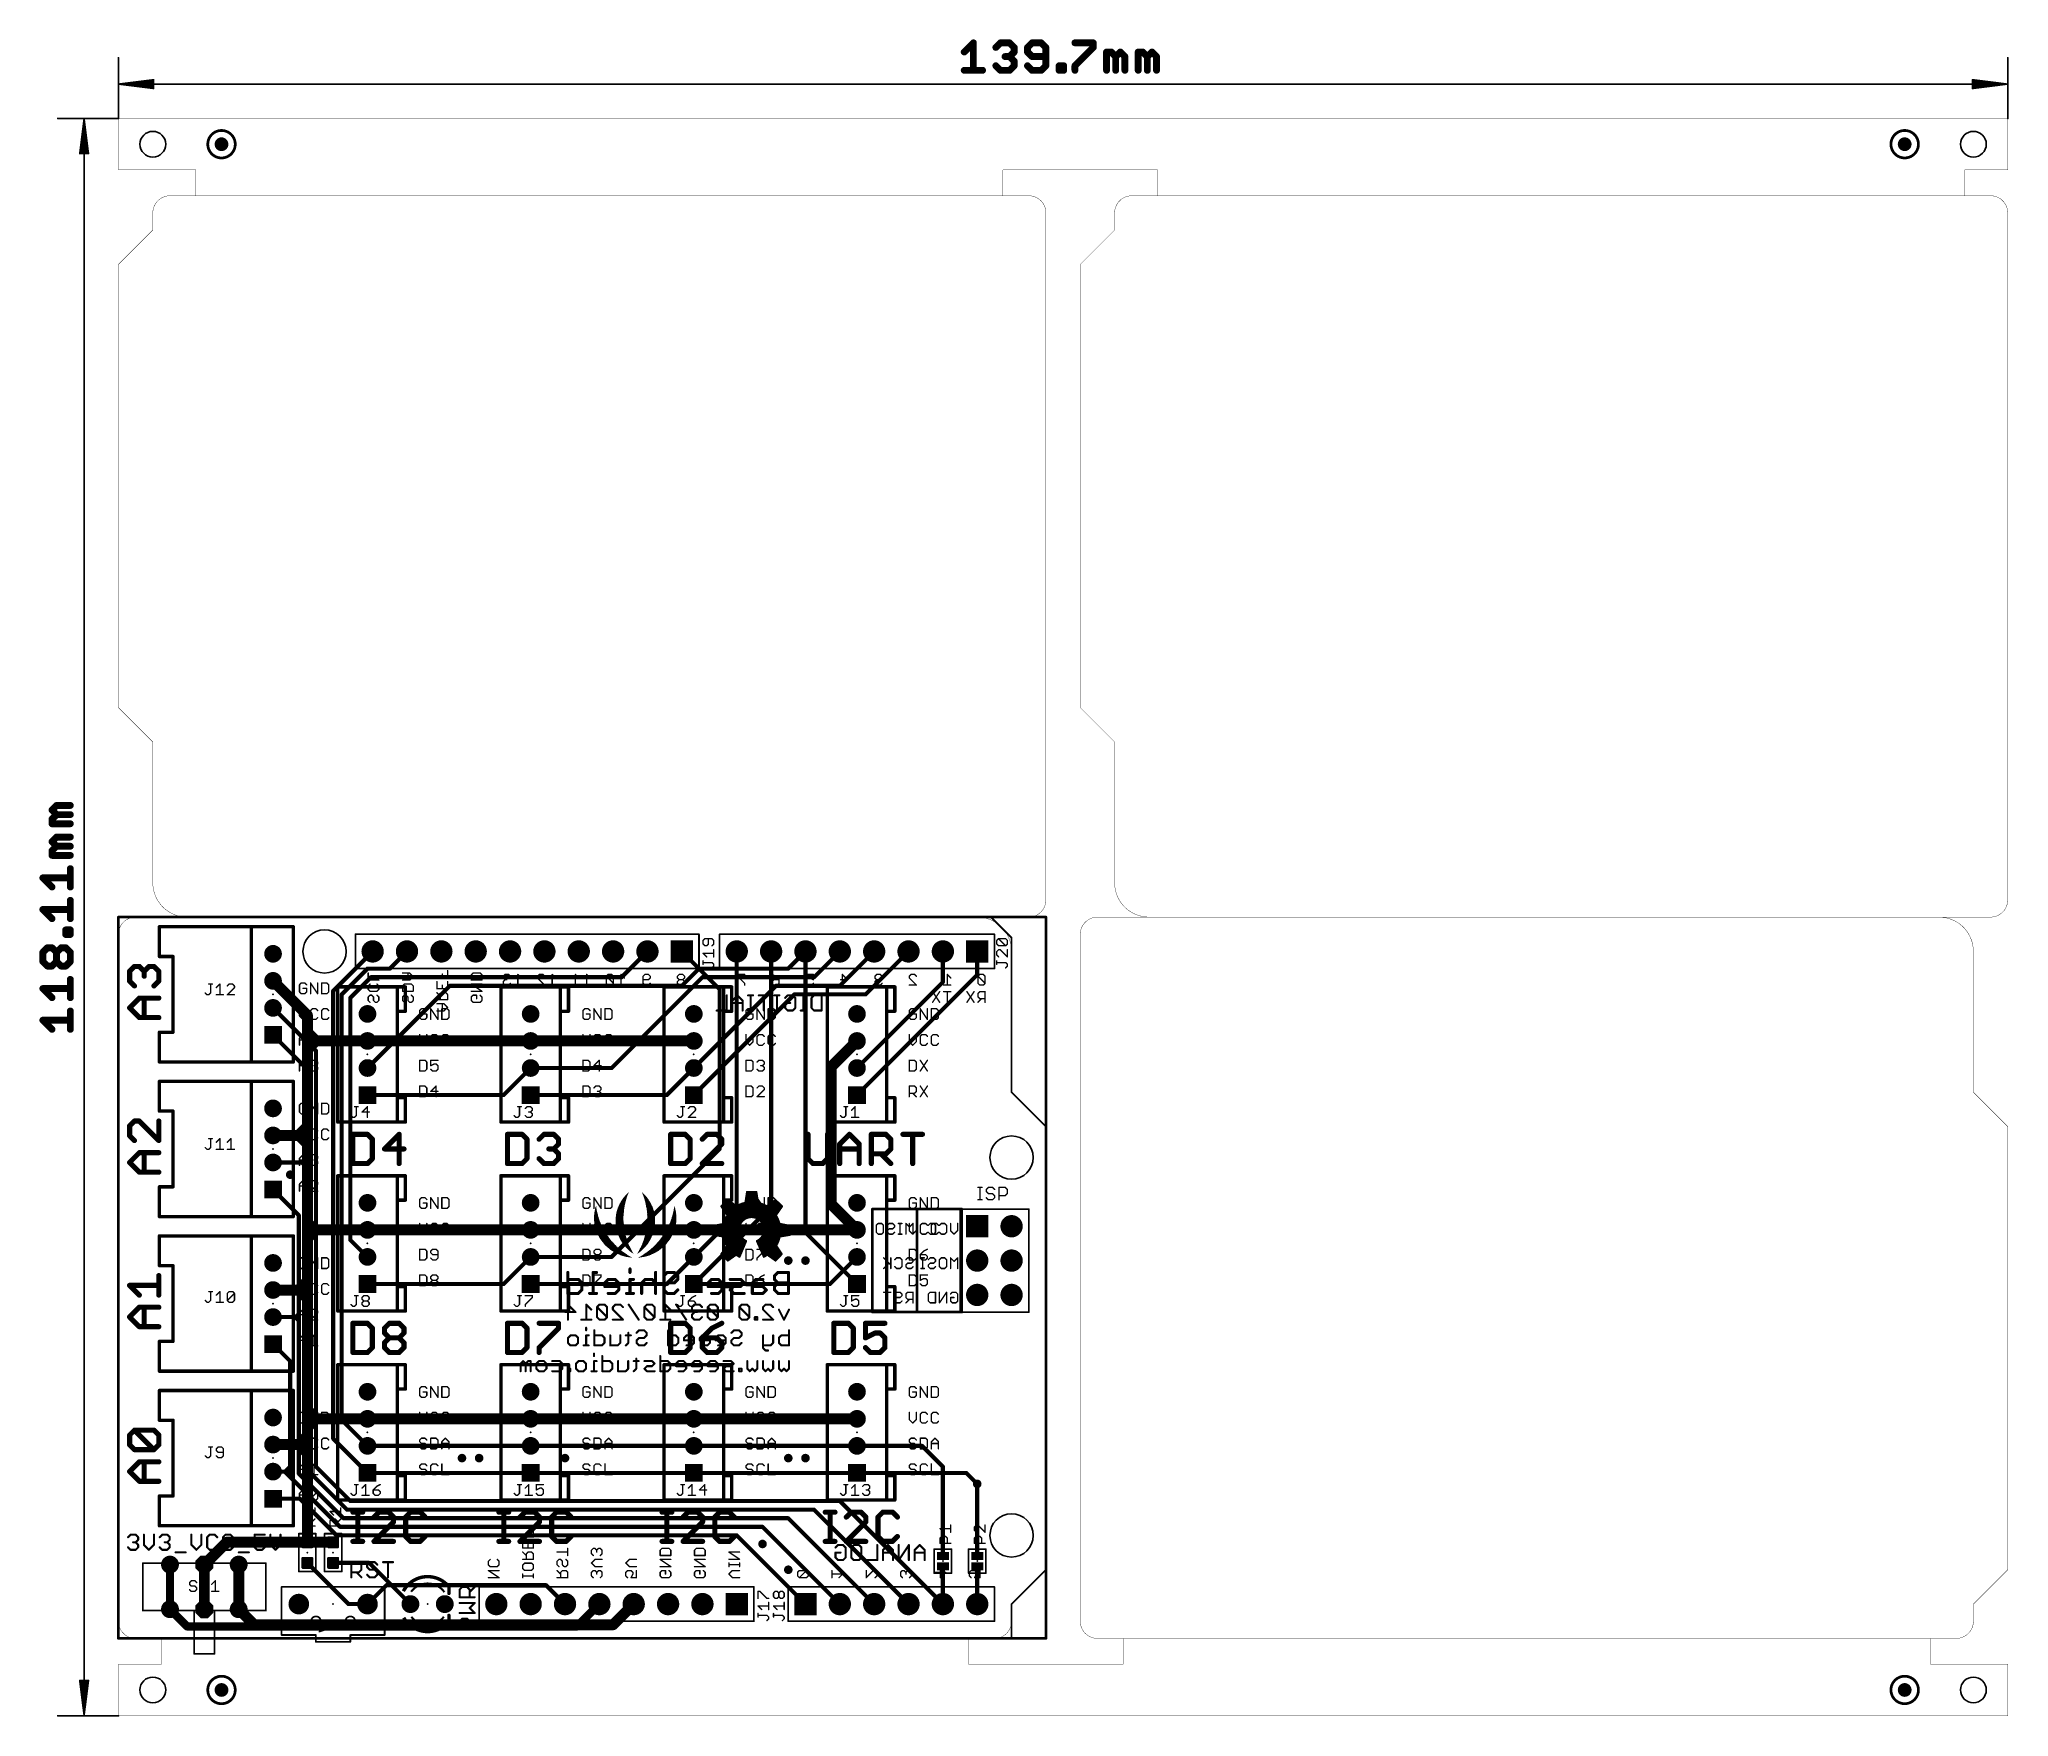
# Model space of a CAD drawing. Extents: x -0.23 to 5.5, y -0.23 to 4.66.
import ezdxf

# ---------------------------------------------------------------- set-up
doc = ezdxf.new("R2010")
doc.units = 0
for name, color, linetype in [('1', 14, 'CONTINUOUS'), ('16', 174, 'CONTINUOUS'), ('17', 94, 'CONTINUOUS'), ('18', 94, 'CONTINUOUS'), ('20', 214, 'CONTINUOUS'), ('21', 251, 'CONTINUOUS'), ('22', 134, 'CONTINUOUS'), ('23', 178, 'CONTINUOUS'), ('24', 134, 'CONTINUOUS'), ('25', 251, 'CONTINUOUS'), ('50', 251, 'CONTINUOUS')]:
    doc.layers.add(name, color=color, linetype=linetype)

# ---------------------------------------------------------------- blocks, each defined once
blk = doc.blocks.new('SQUAREP')
blk.add_solid([(-0.5, -0.5), (0.5, -0.5), (-0.5, 0.5), (0.5, 0.5)])
blk = doc.blocks.new('ROUNDP')
at = {"const_width": 0.5}
blk.add_lwpolyline([(0, -0.25, 1), (0, 0.25, 1), (0, -0.25)], format="xyb", dxfattribs=at)
blk = doc.blocks.new('RECT')
blk.add_solid([(-0.5, -0.5), (0.5, -0.5), (-0.5, 0.5), (0.5, 0.5)])
blk = doc.blocks.new('PIE')
at = {"const_width": 0.5}
blk.add_lwpolyline([(0, -0.25, 1), (0, 0.25, 1), (0, -0.25)], format="xyb", dxfattribs=at)
blk = doc.blocks.new('RECT142240X142240R25')
at = {"const_width": 0.004375}
blk.add_lwpolyline([(0.015312, -0.013125), (0.015312, 0.013125, 0.414214), (0.013125, 0.015312), (-0.013125, 0.015312, 0.414214), (-0.015312, 0.013125), (-0.015312, -0.013125, 0.414214), (-0.013125, -0.015312), (0.013125, -0.015312, 0.414214)], format="xyb", close=True, dxfattribs=at)
blk.add_solid([(-0.014125, -0.014125), (0.014125, -0.014125), (-0.014125, 0.014125), (0.014125, 0.014125)])
blk = doc.blocks.new('OCTAGONP')
at = {"const_width": 0.5}
blk.add_lwpolyline([(-0.25, -0.103553), (-0.25, 0.103553), (-0.103553, 0.25), (0.103553, 0.25), (0.25, 0.103553), (0.25, -0.103553), (0.103553, -0.25), (-0.103553, -0.25), (-0.25, -0.103553), (-0.25, 0.103553)], dxfattribs=at)
blk = doc.blocks.new('ROUNDV')
at = {"const_width": 0.5}
blk.add_lwpolyline([(0, -0.25, 1), (0, 0.25, 1), (0, -0.25)], format="xyb", dxfattribs=at)

msp = doc.modelspace()

# ---------------------------------------------------------------- linework, layer by layer
at = {"layer": '1'}
for points, const_width in [([(0.3, 4.31, 1), (0.3, 4.39, 1), (0.3, 4.31)], 0.008), ([(5.2, 4.31, 1), (5.2, 4.39, 1), (5.2, 4.31)], 0.008), ([(0, 2.102, 1), (0, 2.098)], 0.004), ([(0.002, 2.1, 1), (-0.002, 2.1)], 0.004), ([(2.702, 2.1, 1), (2.698, 2.1)], 0.004), ([(2.7, 2.098, 1), (2.7, 2.102)], 0.004), ([(1.642121, 2.002121, 1), (1.637879, 1.997879)], 0.006), ([(1.803, 2, 1), (1.797, 2)], 0.006), ([(1.903, 2, 1), (1.897, 2)], 0.006), ([(2.003, 2, 1), (1.997, 2)], 0.006), ([(0.455657, 1.920027, 1), (0.444343, 1.908713)], 0.016), ([(1.753, 1.89, 1), (1.747, 1.89)], 0.006), ([(1.747879, 1.887879, 1), (1.752121, 1.892121)], 0.006), ([(0.558, 1.81437, 1), (0.542, 1.81437)], 0.016), ([(0.558, 1.765, 1), (0.542, 1.765)], 0.016), ([(0.555657, 1.770657, 1), (0.544343, 1.759343)], 0.016), ([(0.544343, 1.808713, 1), (0.555657, 1.820027)], 0.016), ([(0.542, 1.765, 1), (0.558, 1.765)], 0.016), ([(0.555657, 1.750657, 1), (0.544343, 1.739343)], 0.016), ([(0.558, 1.745, 1), (0.542, 1.745)], 0.016), ([(0.542, 1.745, 1), (0.558, 1.745)], 0.016), ([(0.558, 1.715, 1), (0.542, 1.715)], 0.016), ([(0.544343, 1.720657, 1), (0.555657, 1.709343)], 0.016), ([(0.542, 1.715, 1), (0.558, 1.715)], 0.016), ([(0.55563, 1.74737, 1), (0.55563, 1.73137)], 0.016), ([(0.549973, 1.733713, 1), (0.561287, 1.745027)], 0.016), ([(0.57437, 1.74737, 1), (0.57437, 1.73137)], 0.016), ([(0.57563, 1.74737, 1), (0.57563, 1.73137)], 0.016), ([(0.580027, 1.733713, 1), (0.568713, 1.745027)], 0.016), ([(0.569973, 1.733713, 1), (0.581287, 1.745027)], 0.016), ([(0.57437, 1.73137, 1), (0.57437, 1.74737)], 0.016), ([(0.57563, 1.73137, 1), (0.57563, 1.74737)], 0.016), ([(0.725, 1.74737, 1), (0.725, 1.73137)], 0.016), ([(0.725, 1.73137, 1), (0.725, 1.74737)], 0.016), ([(1.2, 1.74737, 1), (1.2, 1.73137)], 0.016), ([(1.2, 1.73137, 1), (1.2, 1.74737)], 0.016), ([(1.675, 1.73137, 1), (1.675, 1.74737)], 0.016), ([(2.155657, 1.733713, 1), (2.144343, 1.745027)], 0.016), ([(2.083, 1.66437, 1), (2.067, 1.66437)], 0.016), ([(2.069343, 1.670027, 1), (2.080657, 1.658713)], 0.016), ([(0.558, 1.49, 1), (0.542, 1.49)], 0.016), ([(0.542, 1.49, 1), (0.558, 1.49)], 0.016), ([(0.555657, 1.484343, 1), (0.544343, 1.495657)], 0.016), ([(0.45, 1.47237, 1), (0.45, 1.45637)], 0.016), ([(0.52437, 1.47237, 1), (0.52437, 1.45637)], 0.016), ([(0.518713, 1.470027, 1), (0.530027, 1.458713)], 0.016), ([(0.52563, 1.47237, 1), (0.52563, 1.45637)], 0.016), ([(0.531287, 1.470027, 1), (0.519973, 1.458713)], 0.016), ([(0.52437, 1.45637, 1), (0.52437, 1.47237)], 0.016), ([(0.52563, 1.45637, 1), (0.52563, 1.47237)], 0.016), ([(0.551287, 1.470027, 1), (0.539973, 1.458713)], 0.016), ([(0.558, 1.46, 1), (0.542, 1.46)], 0.016), ([(0.542, 1.46, 1), (0.558, 1.46)], 0.016), ([(0.558, 1.44, 1), (0.542, 1.44)], 0.016), ([(0.542, 1.44, 1), (0.558, 1.44)], 0.016), ([(0.544343, 1.454343, 1), (0.555657, 1.465657)], 0.016), ([(0.544343, 1.434343, 1), (0.555657, 1.445657)], 0.016), ([(0.54563, 1.45637, 1), (0.54563, 1.47237)], 0.016), ([(1.747, 1.425, 1), (1.753, 1.425)], 0.006), ([(1.752121, 1.422879, 1), (1.747879, 1.427121)], 0.006), ([(1.902121, 1.254768, 1), (1.897879, 1.259011)], 0.006), ([(2.080657, 1.270027, 1), (2.069343, 1.258713)], 0.016), ([(2.067, 1.26437, 1), (2.083, 1.26437)], 0.016), ([(0.555657, 1.215657, 1), (0.544343, 1.204343)], 0.016), ([(0.558, 1.21, 1), (0.542, 1.21)], 0.016), ([(0.542, 1.21, 1), (0.558, 1.21)], 0.016), ([(0.558, 1.2, 1), (0.542, 1.2)], 0.016), ([(0.555657, 1.205657, 1), (0.544343, 1.194343)], 0.016), ([(0.542, 1.2, 1), (0.558, 1.2)], 0.016), ([(0.56063, 1.19737, 1), (0.56063, 1.18137)], 0.016), ([(0.57063, 1.19737, 1), (0.57063, 1.18137)], 0.016), ([(0.57437, 1.19737, 1), (0.57437, 1.18137)], 0.016), ([(0.580027, 1.183713, 1), (0.568713, 1.195027)], 0.016), ([(0.57063, 1.18137, 1), (0.57063, 1.19737)], 0.016), ([(0.57437, 1.18137, 1), (0.57437, 1.19737)], 0.016), ([(0.725, 1.18137, 1), (0.725, 1.19737)], 0.016), ([(1.797, 1.23563, 1), (1.803, 1.23563)], 0.006), ([(1.802121, 1.233509, 1), (1.797879, 1.237751)], 0.006), ([(1.897, 1.25689, 1), (1.903, 1.25689)], 0.006), ([(0.558, 1.165, 1), (0.542, 1.165)], 0.016), ([(0.544343, 1.170657, 1), (0.555657, 1.159343)], 0.016), ([(0.542, 1.165, 1), (0.558, 1.165)], 0.016), ([(0.554973, 1.183713, 1), (0.566287, 1.195027)], 0.016), ([(0.564973, 1.183713, 1), (0.576287, 1.195027)], 0.016), ([(2.002121, 1.184011, 1), (1.997879, 1.179768)], 0.006), ([(1.997, 1.18189, 1), (2.003, 1.18189)], 0.006), ([(2.144343, 1.183713, 1), (2.155657, 1.195027)], 0.016), ([(1.2, 1.11363, 1), (1.2, 1.10763)], 0.006), ([(1.202121, 1.108509, 1), (1.197879, 1.112751)], 0.006), ([(1.433509, 1.112751, 1), (1.437751, 1.108509)], 0.006), ([(1.43563, 1.10763, 1), (1.43563, 1.11363)], 0.006), ([(1.672879, 1.112751, 1), (1.677121, 1.108509)], 0.006), ([(1.677121, 1.108509, 1), (1.672879, 1.112751)], 0.006), ([(0.553, 1.035, 1), (0.537, 1.035)], 0.016), ([(0.550657, 1.035657, 1), (0.539343, 1.024343)], 0.016), ([(0.537, 1.03, 1), (0.553, 1.03)], 0.016), ([(0.550657, 1.029343, 1), (0.539343, 1.040657)], 0.016), ([(0.558, 1.025, 1), (0.542, 1.025)], 0.016), ([(0.558, 1.02, 1), (0.542, 1.02)], 0.016), ([(0.542, 1.025, 1), (0.558, 1.025)], 0.016), ([(0.544343, 1.019343, 1), (0.555657, 1.030657)], 0.016), ([(0.555657, 1.014343, 1), (0.544343, 1.025657)], 0.016), ([(0.725, 1.03489, 1), (0.725, 1.02889)], 0.006), ([(1.119139, 1.034011, 1), (1.123381, 1.029768)], 0.006), ([(1.12126, 1.02889, 1), (1.12126, 1.03489)], 0.006), ([(1.2, 1.03489, 1), (1.2, 1.02889)], 0.006), ([(1.594139, 1.034011, 1), (1.598381, 1.029768)], 0.006), ([(1.59626, 1.02889, 1), (1.59626, 1.03489)], 0.006), ([(1.672879, 1.034011, 1), (1.677121, 1.029768)], 0.006), ([(2.147879, 1.029768, 1), (2.152121, 1.034011)], 0.006), ([(0.45, 1.02237, 1), (0.45, 1.00637)], 0.016), ([(0.52437, 1.02237, 1), (0.52437, 1.00637)], 0.016), ([(0.518713, 1.020027, 1), (0.530027, 1.008713)], 0.016), ([(0.52563, 1.02237, 1), (0.52563, 1.00637)], 0.016), ([(0.531287, 1.020027, 1), (0.519973, 1.008713)], 0.016), ([(0.52437, 1.00637, 1), (0.52437, 1.02237)], 0.016), ([(0.52563, 1.00637, 1), (0.52563, 1.02237)], 0.016), ([(0.538713, 1.020027, 1), (0.550027, 1.008713)], 0.016), ([(0.542, 1.02, 1), (0.558, 1.02)], 0.016), ([(0.558, 0.99, 1), (0.542, 0.99)], 0.016), ([(0.542, 0.99, 1), (0.558, 0.99)], 0.016), ([(0.544343, 0.984343, 1), (0.555657, 0.995657)], 0.016), ([(0.54437, 1.00637, 1), (0.54437, 1.02237)], 0.016), ([(0.558, 0.655, 1), (0.542, 0.655)], 0.016), ([(0.544343, 0.660657, 1), (0.555657, 0.649343)], 0.016), ([(0.542, 0.655, 1), (0.558, 0.655)], 0.016), ([(0.558, 0.64, 1), (0.542, 0.64)], 0.016), ([(0.555657, 0.645657, 1), (0.544343, 0.634343)], 0.016), ([(0.542, 0.64, 1), (0.558, 0.64)], 0.016), ([(0.558, 0.615, 1), (0.542, 0.615)], 0.016), ([(0.55063, 0.64737, 1), (0.55063, 0.63137)], 0.016), ([(0.544973, 0.633713, 1), (0.556287, 0.645027)], 0.016), ([(0.560657, 0.665657, 1), (0.549343, 0.654343)], 0.016), ([(0.560657, 0.654343, 1), (0.549343, 0.665657)], 0.016), ([(0.57437, 0.64737, 1), (0.57437, 0.63137)], 0.016), ([(0.57563, 0.64737, 1), (0.57563, 0.63137)], 0.016), ([(0.580027, 0.633713, 1), (0.568713, 0.645027)], 0.016), ([(0.569973, 0.633713, 1), (0.581287, 0.645027)], 0.016), ([(0.57437, 0.63137, 1), (0.57437, 0.64737)], 0.016), ([(0.57563, 0.63137, 1), (0.57563, 0.64737)], 0.016), ([(0.725, 0.64737, 1), (0.725, 0.63137)], 0.016), ([(0.725, 0.63137, 1), (0.725, 0.64737)], 0.016), ([(1.2, 0.64737, 1), (1.2, 0.63137)], 0.016), ([(1.2, 0.63137, 1), (1.2, 0.64737)], 0.016), ([(1.675, 0.64737, 1), (1.675, 0.63137)], 0.016), ([(1.675, 0.63137, 1), (1.675, 0.64737)], 0.016), ([(2.15, 0.63137, 1), (2.15, 0.64737)], 0.016), ([(0.45, 0.57237, 1), (0.45, 0.55637)], 0.016), ([(0.52437, 0.57237, 1), (0.52437, 0.55637)], 0.016), ([(0.518713, 0.570027, 1), (0.530027, 0.558713)], 0.016), ([(0.52563, 0.57237, 1), (0.52563, 0.55637)], 0.016), ([(0.531287, 0.570027, 1), (0.519973, 0.558713)], 0.016), ([(0.52437, 0.55637, 1), (0.52437, 0.57237)], 0.016), ([(0.52563, 0.55637, 1), (0.52563, 0.57237)], 0.016), ([(0.543713, 0.570027, 1), (0.555027, 0.558713)], 0.016), ([(0.544343, 0.620657, 1), (0.555657, 0.609343)], 0.016), ([(0.542, 0.615, 1), (0.558, 0.615)], 0.016), ([(0.558, 0.59, 1), (0.542, 0.59)], 0.016), ([(0.542, 0.59, 1), (0.558, 0.59)], 0.016), ([(0.558, 0.565, 1), (0.542, 0.565)], 0.016), ([(0.555657, 0.584343, 1), (0.544343, 0.595657)], 0.016), ([(0.555657, 0.559343, 1), (0.544343, 0.570657)], 0.016), ([(0.54937, 0.55637, 1), (0.54937, 0.57237)], 0.016), ([(0.542, 0.565, 1), (0.558, 0.565)], 0.016), ([(0.558, 0.54, 1), (0.542, 0.54)], 0.016), ([(0.542, 0.54, 1), (0.558, 0.54)], 0.016), ([(0.544343, 0.534343, 1), (0.555657, 0.545657)], 0.016), ([(2.15, 0.56363, 1), (2.15, 0.55763)], 0.006), ([(2.341491, 0.562751, 1), (2.337249, 0.558509)], 0.006), ([(2.33937, 0.55763, 1), (2.33937, 0.56363)], 0.006), ([(2.403, 0.5, 1), (2.397, 0.5)], 0.006), ([(2.397879, 0.497879, 1), (2.402121, 0.502121)], 0.006), ([(2.503, 0.45, 1), (2.497, 0.45)], 0.006), ([(0.315039, 0.288, 1), (0.315039, 0.272)], 0.016), ([(0.320696, 0.274343, 1), (0.309383, 0.285657)], 0.016), ([(0.53, 0.288, 1), (0.53, 0.272)], 0.016), ([(0.555657, 0.290657, 1), (0.544343, 0.279343)], 0.016), ([(0.55, 0.288, 1), (0.55, 0.272)], 0.016), ([(0.55, 0.288, 1), (0.55, 0.272)], 0.016), ([(0.542, 0.285, 1), (0.558, 0.285)], 0.016), ([(0.555, 0.288, 1), (0.555, 0.272)], 0.016), ([(0.549343, 0.274343, 1), (0.560657, 0.285657)], 0.016), ([(0.55, 0.272, 1), (0.55, 0.288)], 0.016), ([(0.55, 0.272, 1), (0.55, 0.288)], 0.016), ([(0.555, 0.272, 1), (0.555, 0.288)], 0.016), ([(0.57, 0.272, 1), (0.57, 0.288)], 0.016), ([(0.625, 0.272, 1), (0.625, 0.288)], 0.016), ([(0.258, 0.214961, 1), (0.242, 0.214961)], 0.016), ([(0.358, 0.214961, 1), (0.342, 0.214961)], 0.016), ([(2.397, 0.24, 1), (2.403, 0.24)], 0.006), ([(2.497, 0.24, 1), (2.503, 0.24)], 0.006), ([(0.156, 0.214961, 1), (0.144, 0.214961)], 0.012), ([(0.244343, 0.220617, 1), (0.255657, 0.209304)], 0.016), ([(0.552121, 0.222121, 1), (0.547879, 0.217879)], 0.006), ([(0.625, 0.223, 1), (0.625, 0.217)], 0.006), ([(0.732121, 0.222121, 1), (0.727879, 0.217879)], 0.006), ([(0.73, 0.217, 1), (0.73, 0.223)], 0.006), ([(2.403, 0.21, 1), (2.397, 0.21)], 0.006), ([(2.503, 0.21, 1), (2.497, 0.21)], 0.006), ([(1.505657, 0.094343, 1), (1.494343, 0.105657)], 0.016), ([(0.144, 0.085039, 1), (0.156, 0.085039)], 0.012), ([(0.242, 0.085039, 1), (0.258, 0.085039)], 0.016), ([(0.355657, 0.090696, 1), (0.344343, 0.079383)], 0.016), ([(0.342, 0.085039, 1), (0.358, 0.085039)], 0.016), ([(0.67, 0.103, 1), (0.67, 0.097)], 0.006), ([(0.667879, 0.097879, 1), (0.672121, 0.102121)], 0.006), ([(0.725, 0.097, 1), (0.725, 0.103)], 0.006), ([(0.847879, 0.097879, 1), (0.852121, 0.102121)], 0.006), ([(2.397, 0.1, 1), (2.403, 0.1)], 0.006), ([(2.497, 0.1, 1), (2.503, 0.1)], 0.006), ([(0, 0.002, 1), (0, -0.002)], 0.004), ([(-0.002, 0, 1), (0.002, 0)], 0.004), ([(0.395, 0.048039, 1), (0.395, 0.032039)], 0.016), ([(0.389343, 0.034383, 1), (0.400657, 0.045696)], 0.016), ([(0.405, 0.048039, 1), (0.405, 0.032039)], 0.016), ([(0.405, 0.032039, 1), (0.405, 0.048039)], 0.016), ([(0.414629, 0.048039, 1), (0.414629, 0.032039)], 0.016), ([(0.414629, 0.032039, 1), (0.414629, 0.048039)], 0.016), ([(1.434383, 0.045696, 1), (1.445696, 0.034383)], 0.016), ([(1.440039, 0.032039, 1), (1.440039, 0.048039)], 0.016), ([(2.702, 0.005, 1), (2.698, 0.005)], 0.004), ([(2.698, 0.005, 1), (2.702, 0.005)], 0.004), ([(2.698, 0, 1), (2.702, 0)], 0.004), ([(2.7, -0.002, 1), (2.7, 0.002)], 0.004), ([(0.3, -0.19, 1), (0.3, -0.11, 1), (0.3, -0.19)], 0.008), ([(5.2, -0.19, 1), (5.2, -0.11, 1), (5.2, -0.19)], 0.008)]:
    msp.add_lwpolyline(points, format="xyb", dxfattribs=dict(at, const_width=const_width))
for points, const_width in [([(0, 2.1), (2.7, 2.1)], 0.008), ([(0, 0), (0, 2.1)], 0.008), ([(2.7, 2.1), (2.7, 0.005)], 0.008), ([(1.64, 2), (1.75, 1.89)], 0.012), ([(1.8, 2), (1.8, 1.23563)], 0.012), ([(1.9, 2), (1.9, 1.25689)], 0.012), ([(2, 2), (2, 1.18189)], 0.012), ([(0.55, 1.81437), (0.45, 1.91437)], 0.032), ([(1.75, 1.89), (1.75, 1.425)], 0.012), ([(0.55, 1.765), (0.55, 1.81437)], 0.032), ([(0.55, 1.745), (0.55, 1.765)], 0.032), ([(0.57563, 1.73937), (0.55, 1.765)], 0.032), ([(0.55563, 1.73937), (0.55, 1.745)], 0.032), ([(0.55, 1.715), (0.55, 1.745)], 0.032), ([(0.57437, 1.73937), (0.55, 1.715)], 0.032), ([(0.55, 1.49), (0.55, 1.715)], 0.032), ([(0.57437, 1.73937), (0.55563, 1.73937)], 0.032), ([(0.57563, 1.73937), (0.57437, 1.73937)], 0.032), ([(0.725, 1.73937), (0.57563, 1.73937)], 0.032), ([(0.725, 1.73937), (1.2, 1.73937)], 0.032), ([(1.675, 1.73937), (1.2, 1.73937)], 0.032), ([(2.075, 1.66437), (2.15, 1.73937)], 0.032), ([(2.075, 1.26437), (2.075, 1.66437)], 0.032), ([(0.52437, 1.46437), (0.55, 1.49)], 0.032), ([(0.55, 1.46), (0.55, 1.49)], 0.032), ([(0.45, 1.46437), (0.52437, 1.46437)], 0.032), ([(0.52437, 1.46437), (0.52563, 1.46437)], 0.032), ([(0.52563, 1.46437), (0.54563, 1.46437)], 0.032), ([(0.52563, 1.46437), (0.55, 1.44)], 0.032), ([(0.54563, 1.46437), (0.55, 1.46)], 0.032), ([(0.55, 1.44), (0.55, 1.46)], 0.032), ([(0.55, 1.21), (0.55, 1.44)], 0.032), ([(1.43563, 1.11063), (1.75, 1.425)], 0.012), ([(1.9, 1.25689), (1.675, 1.03189)], 0.012), ([(2.075, 1.26437), (2.15, 1.18937)], 0.032), ([(0.57063, 1.18937), (0.55, 1.21)], 0.032), ([(0.55, 1.2), (0.55, 1.21)], 0.032), ([(0.55, 1.165), (0.55, 1.2)], 0.032), ([(0.56063, 1.18937), (0.55, 1.2)], 0.032), ([(0.57437, 1.18937), (0.55, 1.165)], 0.032), ([(0.57063, 1.18937), (0.56063, 1.18937)], 0.032), ([(0.57437, 1.18937), (0.57063, 1.18937)], 0.032), ([(0.725, 1.18937), (0.57437, 1.18937)], 0.032), ([(1.8, 1.23563), (1.675, 1.11063)], 0.012), ([(0.55, 1.025), (0.55, 1.165)], 0.032), ([(2, 1.18189), (2.15, 1.03189)], 0.012), ([(1.12126, 1.03189), (1.2, 1.11063)], 0.012), ([(1.2, 1.11063), (1.43563, 1.11063)], 0.012), ([(1.59626, 1.03189), (1.675, 1.11063)], 0.012), ([(0.52437, 1.01437), (0.545, 1.035)], 0.032), ([(0.54437, 1.01437), (0.55, 1.02)], 0.032), ([(0.545, 1.03), (0.545, 1.035)], 0.032), ([(0.55, 1.025), (0.545, 1.03)], 0.032), ([(0.55, 1.02), (0.55, 1.025)], 0.032), ([(0.55, 0.99), (0.55, 1.02)], 0.032), ([(0.725, 1.03189), (1.12126, 1.03189)], 0.012), ([(1.2, 1.03189), (1.59626, 1.03189)], 0.012), ([(0.45, 1.01437), (0.52437, 1.01437)], 0.032), ([(0.52437, 1.01437), (0.52563, 1.01437)], 0.032), ([(0.52563, 1.01437), (0.54437, 1.01437)], 0.032), ([(0.52563, 1.01437), (0.55, 0.99)], 0.032), ([(0.55, 0.655), (0.55, 0.99)], 0.032), ([(0.55, 0.655), (0.555, 0.66)], 0.032), ([(0.55, 0.64), (0.55, 0.655)], 0.032), ([(0.55, 0.615), (0.55, 0.64)], 0.032), ([(0.55063, 0.63937), (0.55, 0.64)], 0.032), ([(0.57437, 0.63937), (0.55, 0.615)], 0.032), ([(0.55, 0.59), (0.55, 0.615)], 0.032), ([(0.57437, 0.63937), (0.55063, 0.63937)], 0.032), ([(0.57563, 0.63937), (0.555, 0.66)], 0.032), ([(0.57563, 0.63937), (0.57437, 0.63937)], 0.032), ([(0.725, 0.63937), (0.57563, 0.63937)], 0.032), ([(0.725, 0.63937), (1.2, 0.63937)], 0.032), ([(1.2, 0.63937), (1.675, 0.63937)], 0.032), ([(1.675, 0.63937), (2.15, 0.63937)], 0.032), ([(0.45, 0.56437), (0.52437, 0.56437)], 0.032), ([(0.52437, 0.56437), (0.55, 0.59)], 0.032), ([(0.52437, 0.56437), (0.52563, 0.56437)], 0.032), ([(0.52563, 0.56437), (0.54937, 0.56437)], 0.032), ([(0.52563, 0.56437), (0.55, 0.54)], 0.032), ([(0.54937, 0.56437), (0.55, 0.565)], 0.032), ([(0.55, 0.565), (0.55, 0.59)], 0.032), ([(0.55, 0.54), (0.55, 0.565)], 0.032), ([(0.55, 0.285), (0.55, 0.54)], 0.032), ([(2.15, 0.56063), (2.33937, 0.56063)], 0.012), ([(2.4, 0.5), (2.33937, 0.56063)], 0.012), ([(2.4, 0.24), (2.4, 0.5)], 0.012), ([(2.5, 0.45), (2.5, 0.24)], 0.012), ([(0.315039, 0.28), (0.25, 0.214961)], 0.032), ([(0.55, 0.28), (0.315039, 0.28)], 0.032), ([(0.53, 0.28), (0.55, 0.28)], 0.032), ([(0.55, 0.285), (0.555, 0.28)], 0.032), ([(0.55, 0.28), (0.555, 0.28)], 0.032), ([(0.55, 0.28), (0.625, 0.28)], 0.032), ([(0.57, 0.28), (0.555, 0.28)], 0.032), ([(0.25, 0.085039), (0.25, 0.214961)], 0.032), ([(0.35, 0.085039), (0.35, 0.214961)], 0.032), ([(0.15, 0.214961), (0.15, 0.085039)], 0.024), ([(0.67, 0.1), (0.55, 0.22)], 0.012), ([(0.625, 0.22), (0.73, 0.22)], 0.012), ([(0.73, 0.22), (0.85, 0.1)], 0.012), ([(2.4, 0.1), (2.4, 0.21)], 0.012), ([(2.5, 0.1), (2.5, 0.21)], 0.012), ([(1.440039, 0.040039), (1.5, 0.1)], 0.032), ([(0.395, 0.040039), (0.35, 0.085039)], 0.032), ([(0.725, 0.1), (0.67, 0.1)], 0.012), ([(2.7, 0), (0, 0)], 0.008), ([(0.405, 0.040039), (0.395, 0.040039)], 0.032), ([(0.414629, 0.040039), (0.405, 0.040039)], 0.032), ([(1.440039, 0.040039), (0.414629, 0.040039)], 0.032), ([(2.7, 0.005), (2.7, 0)], 0.008)]:
    msp.add_lwpolyline(points, dxfattribs=dict(at, const_width=const_width))
at = {"layer": '16'}
for points, const_width in [([(0, 2.1), (2.7, 2.1)], 0.008), ([(0, 0), (0, 2.1)], 0.008), ([(2.7, 2.1), (2.7, 0.005)], 0.008), ([(0.74, 2), (0.625, 1.885)], 0.012), ([(0.65, 1.875), (0.725, 1.95)], 0.012), ([(0.725, 1.95), (0.79, 1.95)], 0.012), ([(0.79, 1.95), (0.84, 2)], 0.012), ([(1.465, 1.925), (1.54, 2)], 0.012), ([(1.64, 1.9), (1.69, 1.95)], 0.012), ([(1.69, 1.95), (1.95, 1.95)], 0.012), ([(2, 2), (1.95, 1.95)], 0.012), ([(2.1, 2), (2.025, 1.925)], 0.012), ([(2.2, 2), (2.1, 1.9)], 0.012), ([(2.3, 2), (2.175, 1.875)], 0.012), ([(2.4, 2), (2.4, 1.91063)], 0.012), ([(2.5, 2), (2.5, 1.93189)], 0.012), ([(0.675, 1.865), (0.735, 1.925)], 0.012), ([(0.735, 1.925), (1.465, 1.925)], 0.012), ([(0.94, 1.875), (0.965, 1.9)], 0.012), ([(0.965, 1.9), (1.64, 1.9)], 0.012), ([(1.7, 1.925), (1.43563, 1.66063)], 0.012), ([(1.91437, 1.9), (1.675, 1.66063)], 0.012), ([(2.025, 1.925), (1.7, 1.925)], 0.012), ([(2.1, 1.9), (1.91437, 1.9)], 0.012), ([(2.5, 1.93189), (2.15, 1.58189)], 0.012), ([(2.4, 1.91063), (2.15, 1.66063)], 0.012), ([(0.575, 1.71063), (0.45, 1.83563)], 0.012), ([(0.625, 1.885), (0.625, 0.58189)], 0.012), ([(0.65, 1.875), (0.65, 0.63563)], 0.012), ([(0.675, 1.16), (0.675, 1.865)], 0.012), ([(0.93937, 1.875), (0.725, 1.66063)], 0.012), ([(0.93937, 1.875), (0.94, 1.875)], 0.012), ([(1.96811, 1.875), (1.675, 1.58189)], 0.012), ([(2.175, 1.875), (1.96811, 1.875)], 0.012), ([(0.55, 1.65689), (0.45, 1.75689)], 0.012), ([(0.55, 1.4), (0.55, 1.65689)], 0.012), ([(0.575, 0.5), (0.575, 1.71063)], 0.012), ([(1.12126, 1.58189), (1.2, 1.66063)], 0.012), ([(1.2, 1.66063), (1.43563, 1.66063)], 0.012), ([(1.59626, 1.58189), (1.675, 1.66063)], 0.012), ([(0.725, 1.58189), (1.12126, 1.58189)], 0.012), ([(1.2, 1.58189), (1.59626, 1.58189)], 0.012), ([(0.45, 1.38563), (0.53437, 1.38563)], 0.012), ([(0.53437, 1.38563), (0.53563, 1.38563)], 0.012), ([(0.53437, 1.38563), (0.55, 1.37)], 0.012), ([(0.53563, 1.38563), (0.55, 1.4)], 0.012), ([(0.53563, 1.38563), (0.54937, 1.38563)], 0.012), ([(0.54937, 1.38563), (0.55, 1.385)], 0.012), ([(0.55, 1.385), (0.55, 1.4)], 0.012), ([(0.55, 1.37), (0.55, 1.385)], 0.012), ([(0.55, 0.49), (0.55, 1.37)], 0.012), ([(0.525, 1.23189), (0.45, 1.30689)], 0.012), ([(0.525, 0.945), (0.525, 1.23189)], 0.012), ([(0.725, 1.18937), (1.2, 1.18937)], 0.032), ([(1.2, 1.18937), (1.675, 1.18937)], 0.032), ([(1.675, 1.18937), (2.15, 1.18937)], 0.032), ([(0.72437, 1.11063), (0.675, 1.16)], 0.012), ([(0.725, 1.11063), (0.72437, 1.11063)], 0.012), ([(2.07126, 1.03189), (2.15, 1.11063)], 0.012), ([(1.675, 1.03189), (2.07126, 1.03189)], 0.012), ([(0.45, 0.93563), (0.51437, 0.93563)], 0.012), ([(0.51437, 0.93563), (0.51563, 0.93563)], 0.012), ([(0.51437, 0.93563), (0.525, 0.925)], 0.012), ([(0.51563, 0.93563), (0.525, 0.945)], 0.012), ([(0.51563, 0.93563), (0.52063, 0.93563)], 0.012), ([(0.52063, 0.93563), (0.525, 0.94)], 0.012), ([(0.525, 0.94), (0.525, 0.945)], 0.012), ([(0.525, 0.925), (0.525, 0.94)], 0.012), ([(0.525, 0.48), (0.525, 0.925)], 0.012), ([(0.5, 0.80689), (0.45, 0.85689)], 0.012), ([(0.5, 0.5), (0.5, 0.80689)], 0.012), ([(0.65, 0.63563), (0.725, 0.56063)], 0.012), ([(0.625, 0.58189), (0.725, 0.48189)], 0.012), ([(0.725, 0.56063), (1.2, 0.56063)], 0.012), ([(1.2, 0.56063), (1.675, 0.56063)], 0.012), ([(1.675, 0.56063), (2.15, 0.56063)], 0.012), ([(0.45, 0.48563), (0.49937, 0.48563)], 0.012), ([(0.485, 0.485), (0.5, 0.5)], 0.012), ([(0.5, 0.47), (0.485, 0.485)], 0.012), ([(0.49937, 0.48563), (0.5, 0.485)], 0.012), ([(0.5, 0.5), (0.5, 0.485)], 0.012), ([(0.5, 0.47), (0.5, 0.485)], 0.012), ([(0.645, 0.325), (0.5, 0.47)], 0.012), ([(0.525, 0.48), (0.655, 0.35)], 0.012), ([(0.55, 0.49), (0.665, 0.375)], 0.012), ([(0.575, 0.5), (0.675, 0.4)], 0.012), ([(0.725, 0.48189), (1.2, 0.48189)], 0.012), ([(1.2, 0.48189), (1.675, 0.48189)], 0.012), ([(1.675, 0.48189), (2.15, 0.48189)], 0.012), ([(2.15, 0.48189), (2.46811, 0.48189)], 0.012), ([(2.46811, 0.48189), (2.5, 0.45)], 0.012), ([(0.45, 0.40689), (0.52811, 0.40689)], 0.012), ([(0.52811, 0.40689), (0.635, 0.3)], 0.012), ([(0.675, 0.4), (2.1, 0.4)], 0.012), ([(2.1, 0.4), (2.4, 0.1)], 0.012), ([(0.655, 0.35), (1.95, 0.35)], 0.012), ([(0.665, 0.375), (2.025, 0.375)], 0.012), ([(1.95, 0.35), (2.2, 0.1)], 0.012), ([(2.025, 0.375), (2.3, 0.1)], 0.012), ([(0.635, 0.3), (1.8, 0.3)], 0.012), ([(0.645, 0.325), (1.875, 0.325)], 0.012), ([(1.8, 0.3), (2, 0.1)], 0.012), ([(1.875, 0.325), (2.1, 0.1)], 0.012), ([(0.725, 0.1), (0.78, 0.155)], 0.012), ([(0.78, 0.155), (1.245, 0.155)], 0.012), ([(1.245, 0.155), (1.3, 0.1)], 0.012), ([(0.15, 0.085039), (0.15, 0.085)], 0.024), ([(0.15, 0.085), (0.2, 0.035)], 0.024), ([(1.335, 0.035), (1.4, 0.1)], 0.024), ([(2.7, 0), (0, 0)], 0.008), ([(0.2, 0.035), (1.335, 0.035)], 0.024), ([(2.7, 0.005), (2.7, 0)], 0.008)]:
    msp.add_lwpolyline(points, dxfattribs=dict(at, const_width=const_width))
for points, const_width in [([(0, 2.102, 1), (0, 2.098)], 0.004), ([(0.002, 2.1, 1), (-0.002, 2.1)], 0.004), ([(2.702, 2.1, 1), (2.698, 2.1)], 0.004), ([(2.7, 2.098, 1), (2.7, 2.102)], 0.004), ([(0.725, 1.953, 1), (0.725, 1.947)], 0.006), ([(0.727121, 1.947879, 1), (0.722879, 1.952121)], 0.006), ([(0.742121, 1.997879, 1), (0.737879, 2.002121)], 0.006), ([(0.787879, 1.952121, 1), (0.792121, 1.947879)], 0.006), ([(0.79, 1.947, 1), (0.79, 1.953)], 0.006), ([(0.842121, 1.997879, 1), (0.837879, 2.002121)], 0.006), ([(1.542121, 1.997879, 1), (1.537879, 2.002121)], 0.006), ([(1.69, 1.953, 1), (1.69, 1.947)], 0.006), ([(1.692121, 1.947879, 1), (1.687879, 1.952121)], 0.006), ([(1.947879, 1.952121, 1), (1.952121, 1.947879)], 0.006), ([(1.95, 1.947, 1), (1.95, 1.953)], 0.006), ([(2.002121, 1.997879, 1), (1.997879, 2.002121)], 0.006), ([(2.102121, 1.997879, 1), (2.097879, 2.002121)], 0.006), ([(2.202121, 1.997879, 1), (2.197879, 2.002121)], 0.006), ([(2.302121, 1.997879, 1), (2.297879, 2.002121)], 0.006), ([(2.403, 2, 1), (2.397, 2)], 0.006), ([(2.503, 2, 1), (2.497, 2)], 0.006), ([(0.735, 1.928, 1), (0.735, 1.922)], 0.006), ([(0.737121, 1.922879, 1), (0.732879, 1.927121)], 0.006), ([(0.965, 1.903, 1), (0.965, 1.897)], 0.006), ([(0.967121, 1.897879, 1), (0.962879, 1.902121)], 0.006), ([(1.462879, 1.927121, 1), (1.467121, 1.922879)], 0.006), ([(1.465, 1.922, 1), (1.465, 1.928)], 0.006), ([(1.637879, 1.902121, 1), (1.642121, 1.897879)], 0.006), ([(1.64, 1.897, 1), (1.64, 1.903)], 0.006), ([(1.7, 1.928, 1), (1.7, 1.922)], 0.006), ([(1.702121, 1.922879, 1), (1.697879, 1.927121)], 0.006), ([(1.91437, 1.903, 1), (1.91437, 1.897)], 0.006), ([(1.916491, 1.897879, 1), (1.912249, 1.902121)], 0.006), ([(2.022879, 1.927121, 1), (2.027121, 1.922879)], 0.006), ([(2.025, 1.922, 1), (2.025, 1.928)], 0.006), ([(2.097879, 1.902121, 1), (2.102121, 1.897879)], 0.006), ([(2.1, 1.897, 1), (2.1, 1.903)], 0.006), ([(2.397, 1.91063, 1), (2.403, 1.91063)], 0.006), ([(2.402121, 1.908509, 1), (2.397879, 1.912751)], 0.006), ([(2.497, 1.93189, 1), (2.503, 1.93189)], 0.006), ([(2.502121, 1.929768, 1), (2.497879, 1.934011)], 0.006), ([(0.452121, 1.837751, 1), (0.447879, 1.833509)], 0.006), ([(0.628, 1.885, 1), (0.622, 1.885)], 0.006), ([(0.622879, 1.887121, 1), (0.627121, 1.882879)], 0.006), ([(0.653, 1.875, 1), (0.647, 1.875)], 0.006), ([(0.647879, 1.877121, 1), (0.652121, 1.872879)], 0.006), ([(0.678, 1.865, 1), (0.672, 1.865)], 0.006), ([(0.672879, 1.867121, 1), (0.677121, 1.862879)], 0.006), ([(0.93937, 1.878, 1), (0.93937, 1.872)], 0.006), ([(0.937879, 1.877121, 1), (0.942121, 1.872879)], 0.006), ([(0.941491, 1.872879, 1), (0.937249, 1.877121)], 0.006), ([(0.94, 1.872, 1), (0.94, 1.878)], 0.006), ([(1.96811, 1.878, 1), (1.96811, 1.872)], 0.006), ([(1.970232, 1.872879, 1), (1.965989, 1.877121)], 0.006), ([(2.172879, 1.877121, 1), (2.177121, 1.872879)], 0.006), ([(2.175, 1.872, 1), (2.175, 1.878)], 0.006), ([(0.452121, 1.759011, 1), (0.447879, 1.754768)], 0.006), ([(0.553, 1.65689, 1), (0.547, 1.65689)], 0.006), ([(0.578, 1.71063, 1), (0.572, 1.71063)], 0.006), ([(0.572879, 1.708509, 1), (0.577121, 1.712751)], 0.006), ([(0.722879, 1.662751, 1), (0.727121, 1.658509)], 0.006), ([(1.2, 1.66363, 1), (1.2, 1.65763)], 0.006), ([(1.202121, 1.658509, 1), (1.197879, 1.662751)], 0.006), ([(1.433509, 1.662751, 1), (1.437751, 1.658509)], 0.006), ([(1.43563, 1.65763, 1), (1.43563, 1.66363)], 0.006), ([(1.672879, 1.662751, 1), (1.677121, 1.658509)], 0.006), ([(1.677121, 1.658509, 1), (1.672879, 1.662751)], 0.006), ([(2.147879, 1.662751, 1), (2.152121, 1.658509)], 0.006), ([(0.547879, 1.654768, 1), (0.552121, 1.659011)], 0.006), ([(0.725, 1.58489, 1), (0.725, 1.57889)], 0.006), ([(1.119139, 1.584011, 1), (1.123381, 1.579768)], 0.006), ([(1.12126, 1.57889, 1), (1.12126, 1.58489)], 0.006), ([(1.2, 1.58489, 1), (1.2, 1.57889)], 0.006), ([(1.594139, 1.584011, 1), (1.598381, 1.579768)], 0.006), ([(1.59626, 1.57889, 1), (1.59626, 1.58489)], 0.006), ([(1.672879, 1.584011, 1), (1.677121, 1.579768)], 0.006), ([(2.147879, 1.584011, 1), (2.152121, 1.579768)], 0.006), ([(0.45, 1.38863, 1), (0.45, 1.38263)], 0.006), ([(0.53437, 1.38863, 1), (0.53437, 1.38263)], 0.006), ([(0.536491, 1.387751, 1), (0.532249, 1.383509)], 0.006), ([(0.53563, 1.38863, 1), (0.53563, 1.38263)], 0.006), ([(0.533509, 1.387751, 1), (0.537751, 1.383509)], 0.006), ([(0.53437, 1.38263, 1), (0.53437, 1.38863)], 0.006), ([(0.53563, 1.38263, 1), (0.53563, 1.38863)], 0.006), ([(0.551491, 1.387751, 1), (0.547249, 1.383509)], 0.006), ([(0.553, 1.4, 1), (0.547, 1.4)], 0.006), ([(0.547, 1.4, 1), (0.553, 1.4)], 0.006), ([(0.553, 1.385, 1), (0.547, 1.385)], 0.006), ([(0.547, 1.385, 1), (0.553, 1.385)], 0.006), ([(0.553, 1.37, 1), (0.547, 1.37)], 0.006), ([(0.552121, 1.397879, 1), (0.547879, 1.402121)], 0.006), ([(0.547879, 1.382879, 1), (0.552121, 1.387121)], 0.006), ([(0.54937, 1.38263, 1), (0.54937, 1.38863)], 0.006), ([(0.547, 1.37, 1), (0.553, 1.37)], 0.006), ([(0.547879, 1.367879, 1), (0.552121, 1.372121)], 0.006), ([(0.452121, 1.309011, 1), (0.447879, 1.304768)], 0.006), ([(0.528, 1.23189, 1), (0.522, 1.23189)], 0.006), ([(0.522879, 1.229768, 1), (0.527121, 1.234011)], 0.006), ([(0.725, 1.19737, 1), (0.725, 1.18137)], 0.016), ([(1.2, 1.19737, 1), (1.2, 1.18137)], 0.016), ([(1.2, 1.18137, 1), (1.2, 1.19737)], 0.016), ([(1.675, 1.19737, 1), (1.675, 1.18137)], 0.016), ([(1.675, 1.18137, 1), (1.675, 1.19737)], 0.016), ([(2.15, 1.18137, 1), (2.15, 1.19737)], 0.016), ([(0.677121, 1.162121, 1), (0.672879, 1.157879)], 0.006), ([(0.672, 1.16, 1), (0.678, 1.16)], 0.006), ([(0.72437, 1.11363, 1), (0.72437, 1.10763)], 0.006), ([(0.722249, 1.108509, 1), (0.726491, 1.112751)], 0.006), ([(0.725, 1.10763, 1), (0.725, 1.11363)], 0.006), ([(2.152121, 1.108509, 1), (2.147879, 1.112751)], 0.006), ([(1.675, 1.03489, 1), (1.675, 1.02889)], 0.006), ([(2.069139, 1.034011, 1), (2.073381, 1.029768)], 0.006), ([(2.07126, 1.02889, 1), (2.07126, 1.03489)], 0.006), ([(0.45, 0.93863, 1), (0.45, 0.93263)], 0.006), ([(0.51437, 0.93863, 1), (0.51437, 0.93263)], 0.006), ([(0.516491, 0.937751, 1), (0.512249, 0.933509)], 0.006), ([(0.51563, 0.93863, 1), (0.51563, 0.93263)], 0.006), ([(0.513509, 0.937751, 1), (0.517751, 0.933509)], 0.006), ([(0.51437, 0.93263, 1), (0.51437, 0.93863)], 0.006), ([(0.51563, 0.93263, 1), (0.51563, 0.93863)], 0.006), ([(0.518509, 0.937751, 1), (0.522751, 0.933509)], 0.006), ([(0.52063, 0.93263, 1), (0.52063, 0.93863)], 0.006), ([(0.528, 0.945, 1), (0.522, 0.945)], 0.006), ([(0.522, 0.945, 1), (0.528, 0.945)], 0.006), ([(0.528, 0.94, 1), (0.522, 0.94)], 0.006), ([(0.522, 0.94, 1), (0.528, 0.94)], 0.006), ([(0.528, 0.925, 1), (0.522, 0.925)], 0.006), ([(0.522, 0.925, 1), (0.528, 0.925)], 0.006), ([(0.527121, 0.942879, 1), (0.522879, 0.947121)], 0.006), ([(0.527121, 0.937879, 1), (0.522879, 0.942121)], 0.006), ([(0.522879, 0.922879, 1), (0.527121, 0.927121)], 0.006), ([(0.452121, 0.859011, 1), (0.447879, 0.854768)], 0.006), ([(0.503, 0.80689, 1), (0.497, 0.80689)], 0.006), ([(0.497879, 0.804768, 1), (0.502121, 0.809011)], 0.006), ([(0.652121, 0.637751, 1), (0.647879, 0.633509)], 0.006), ([(0.647, 0.63563, 1), (0.653, 0.63563)], 0.006), ([(0.627121, 0.584011, 1), (0.622879, 0.579768)], 0.006), ([(0.622, 0.58189, 1), (0.628, 0.58189)], 0.006), ([(0.725, 0.56363, 1), (0.725, 0.55763)], 0.006), ([(0.722879, 0.558509, 1), (0.727121, 0.562751)], 0.006), ([(1.2, 0.56363, 1), (1.2, 0.55763)], 0.006), ([(1.2, 0.55763, 1), (1.2, 0.56363)], 0.006), ([(1.675, 0.56363, 1), (1.675, 0.55763)], 0.006), ([(1.675, 0.55763, 1), (1.675, 0.56363)], 0.006), ([(2.15, 0.55763, 1), (2.15, 0.56363)], 0.006), ([(0.45, 0.48863, 1), (0.45, 0.48263)], 0.006), ([(0.487121, 0.487121, 1), (0.482879, 0.482879)], 0.006), ([(0.482879, 0.487121, 1), (0.487121, 0.482879)], 0.006), ([(0.501491, 0.487751, 1), (0.497249, 0.483509)], 0.006), ([(0.503, 0.5, 1), (0.497, 0.5)], 0.006), ([(0.497, 0.5, 1), (0.503, 0.5)], 0.006), ([(0.503, 0.485, 1), (0.497, 0.485)], 0.006), ([(0.497, 0.485, 1), (0.503, 0.485)], 0.006), ([(0.502121, 0.472121, 1), (0.497879, 0.467879)], 0.006), ([(0.497, 0.47, 1), (0.503, 0.47)], 0.006), ([(0.502121, 0.497879, 1), (0.497879, 0.502121)], 0.006), ([(0.497879, 0.482879, 1), (0.502121, 0.487121)], 0.006), ([(0.497879, 0.467879, 1), (0.502121, 0.472121)], 0.006), ([(0.49937, 0.48263, 1), (0.49937, 0.48863)], 0.006), ([(0.527121, 0.482121, 1), (0.522879, 0.477879)], 0.006), ([(0.522, 0.48, 1), (0.528, 0.48)], 0.006), ([(0.552121, 0.492121, 1), (0.547879, 0.487879)], 0.006), ([(0.547, 0.49, 1), (0.553, 0.49)], 0.006), ([(0.577121, 0.502121, 1), (0.572879, 0.497879)], 0.006), ([(0.572, 0.5, 1), (0.578, 0.5)], 0.006), ([(0.725, 0.48489, 1), (0.725, 0.47889)], 0.006), ([(0.722879, 0.479768, 1), (0.727121, 0.484011)], 0.006), ([(1.2, 0.48489, 1), (1.2, 0.47889)], 0.006), ([(1.2, 0.47889, 1), (1.2, 0.48489)], 0.006), ([(1.675, 0.48489, 1), (1.675, 0.47889)], 0.006), ([(1.675, 0.47889, 1), (1.675, 0.48489)], 0.006), ([(2.15, 0.48489, 1), (2.15, 0.47889)], 0.006), ([(2.15, 0.47889, 1), (2.15, 0.48489)], 0.006), ([(2.470232, 0.484011, 1), (2.465989, 0.479768)], 0.006), ([(2.46811, 0.47889, 1), (2.46811, 0.48489)], 0.006), ([(0.45, 0.40989, 1), (0.45, 0.40389)], 0.006), ([(0.530232, 0.409011, 1), (0.525989, 0.404768)], 0.006), ([(0.52811, 0.40389, 1), (0.52811, 0.40989)], 0.006), ([(0.675, 0.403, 1), (0.675, 0.397)], 0.006), ([(0.672879, 0.397879, 1), (0.677121, 0.402121)], 0.006), ([(2.102121, 0.402121, 1), (2.097879, 0.397879)], 0.006), ([(2.1, 0.397, 1), (2.1, 0.403)], 0.006), ([(2.497879, 0.447879, 1), (2.502121, 0.452121)], 0.006), ([(0.655, 0.353, 1), (0.655, 0.347)], 0.006), ([(0.652879, 0.347879, 1), (0.657121, 0.352121)], 0.006), ([(0.665, 0.378, 1), (0.665, 0.372)], 0.006), ([(0.662879, 0.372879, 1), (0.667121, 0.377121)], 0.006), ([(1.952121, 0.352121, 1), (1.947879, 0.347879)], 0.006), ([(1.95, 0.347, 1), (1.95, 0.353)], 0.006), ([(2.027121, 0.377121, 1), (2.022879, 0.372879)], 0.006), ([(2.025, 0.372, 1), (2.025, 0.378)], 0.006), ([(0.635, 0.303, 1), (0.635, 0.297)], 0.006), ([(0.632879, 0.297879, 1), (0.637121, 0.302121)], 0.006), ([(0.645, 0.328, 1), (0.645, 0.322)], 0.006), ([(0.642879, 0.322879, 1), (0.647121, 0.327121)], 0.006), ([(1.802121, 0.302121, 1), (1.797879, 0.297879)], 0.006), ([(1.8, 0.297, 1), (1.8, 0.303)], 0.006), ([(1.877121, 0.327121, 1), (1.872879, 0.322879)], 0.006), ([(1.875, 0.322, 1), (1.875, 0.328)], 0.006), ([(0.78, 0.158, 1), (0.78, 0.152)], 0.006), ([(0.782121, 0.152879, 1), (0.777879, 0.157121)], 0.006), ([(1.247121, 0.157121, 1), (1.242879, 0.152879)], 0.006), ([(1.245, 0.152, 1), (1.245, 0.158)], 0.006), ([(0.154243, 0.089243, 1), (0.145757, 0.080757)], 0.012), ([(0.156, 0.085039, 1), (0.144, 0.085039)], 0.012), ([(0.144, 0.085, 1), (0.156, 0.085)], 0.012), ([(0.722879, 0.102121, 1), (0.727121, 0.097879)], 0.006), ([(1.297879, 0.097879, 1), (1.302121, 0.102121)], 0.006), ([(1.404243, 0.095757, 1), (1.395757, 0.104243)], 0.012), ([(1.997879, 0.097879, 1), (2.002121, 0.102121)], 0.006), ([(2.097879, 0.097879, 1), (2.102121, 0.102121)], 0.006), ([(2.197879, 0.097879, 1), (2.202121, 0.102121)], 0.006), ([(2.297879, 0.097879, 1), (2.302121, 0.102121)], 0.006), ([(2.397879, 0.097879, 1), (2.402121, 0.102121)], 0.006), ([(0, 0.002, 1), (0, -0.002)], 0.004), ([(-0.002, 0, 1), (0.002, 0)], 0.004), ([(0.2, 0.041, 1), (0.2, 0.029)], 0.012), ([(0.195757, 0.030757, 1), (0.204243, 0.039243)], 0.012), ([(1.330757, 0.039243, 1), (1.339243, 0.030757)], 0.012), ([(1.335, 0.029, 1), (1.335, 0.041)], 0.012), ([(2.702, 0.005, 1), (2.698, 0.005)], 0.004), ([(2.698, 0.005, 1), (2.702, 0.005)], 0.004), ([(2.698, 0, 1), (2.702, 0)], 0.004), ([(2.7, -0.002, 1), (2.7, 0.002)], 0.004)]:
    msp.add_lwpolyline(points, format="xyb", dxfattribs=dict(at, const_width=const_width))
at = {"layer": '20'}
for points, const_width in [([(0.15, 4.2, 0.414214), (0.1, 4.15)], 0.001), ([(0.15, 4.20025, 1), (0.15, 4.19975)], 0.0005), ([(0.15, 4.19975, 1), (0.15, 4.20025)], 0.0005), ([(2.7, 4.15, 0.414214), (2.65, 4.2)], 0.001), ([(2.65, 4.20025, 1), (2.65, 4.19975)], 0.0005), ([(2.65, 4.19975, 1), (2.65, 4.20025)], 0.0005), ([(2.95, 4.2, 0.414214), (2.9, 4.15)], 0.001), ([(2.95, 4.20025, 1), (2.95, 4.19975)], 0.0005), ([(2.95, 4.19975, 1), (2.95, 4.20025)], 0.0005), ([(5.5, 4.15, 0.414214), (5.45, 4.2)], 0.001), ([(5.45, 4.20025, 1), (5.45, 4.19975)], 0.0005), ([(5.45, 4.19975, 1), (5.45, 4.20025)], 0.0005), ([(0.10025, 4.15, 1), (0.09975, 4.15)], 0.0005), ([(0.09975, 4.15, 1), (0.10025, 4.15)], 0.0005), ([(2.70025, 4.15, 1), (2.69975, 4.15)], 0.0005), ([(2.69975, 4.15, 1), (2.70025, 4.15)], 0.0005), ([(2.90025, 4.15, 1), (2.89975, 4.15)], 0.0005), ([(2.89975, 4.15, 1), (2.90025, 4.15)], 0.0005), ([(5.50025, 4.15, 1), (5.49975, 4.15)], 0.0005), ([(5.49975, 4.15, 1), (5.50025, 4.15)], 0.0005), ([(0.09975, 4.1, 1), (0.10025, 4.1)], 0.0005), ([(0.100177, 4.099823, 1), (0.099823, 4.100177)], 0.0005), ([(2.89975, 4.1, 1), (2.90025, 4.1)], 0.0005), ([(2.900177, 4.099823, 1), (2.899823, 4.100177)], 0.0005), ([(0.00025, 4, 1), (-0.00025, 4)], 0.0005), ([(-0.000177, 4.000177, 1), (0.000177, 3.999823)], 0.0005), ([(2.80025, 4, 1), (2.79975, 4)], 0.0005), ([(2.799823, 4.000177, 1), (2.800177, 3.999823)], 0.0005), ([(0.000177, 2.710177, 1), (-0.000177, 2.709823)], 0.0005), ([(-0.00025, 2.71, 1), (0.00025, 2.71)], 0.0005), ([(2.800177, 2.710177, 1), (2.799823, 2.709823)], 0.0005), ([(2.79975, 2.71, 1), (2.80025, 2.71)], 0.0005), ([(0.10025, 2.61, 1), (0.09975, 2.61)], 0.0005), ([(0.099823, 2.609823, 1), (0.100177, 2.610177)], 0.0005), ([(2.90025, 2.61, 1), (2.89975, 2.61)], 0.0005), ([(2.899823, 2.609823, 1), (2.900177, 2.610177)], 0.0005), ([(0.1, 2.2, 0.414214), (0.2, 2.1)], 0.001), ([(0.10025, 2.2, 1), (0.09975, 2.2)], 0.0005), ([(0.09975, 2.2, 1), (0.10025, 2.2)], 0.0005), ([(2.9, 2.2, 0.414214), (3, 2.1)], 0.001), ([(2.90025, 2.2, 1), (2.89975, 2.2)], 0.0005), ([(2.89975, 2.2, 1), (2.90025, 2.2)], 0.0005), ([(2.65, 2.1, 0.414214), (2.7, 2.15)], 0.001), ([(2.70025, 2.15, 1), (2.69975, 2.15)], 0.0005), ([(2.69975, 2.15, 1), (2.70025, 2.15)], 0.0005), ([(5.45, 2.1, 0.414214), (5.5, 2.15)], 0.001), ([(5.50025, 2.15, 1), (5.49975, 2.15)], 0.0005), ([(5.49975, 2.15, 1), (5.50025, 2.15)], 0.0005), ([(0.05, 2.1, 0.414214), (0, 2.05)], 0.001), ([(0.05, 2.1, 0.414214), (0, 2.05)], 0.001), ([(0.05, 2.10025, 1), (0.05, 2.09975)], 0.0005), ([(0.05, 2.09975, 1), (0.05, 2.10025)], 0.0005), ([(0.05, 2.09975, 1), (0.05, 2.10025)], 0.0005), ([(0.2, 2.10025, 1), (0.2, 2.09975)], 0.0005), ([(0.2, 2.09975, 1), (0.2, 2.10025)], 0.0005), ([(2.6, 2, 0.414214), (2.5, 2.1)], 0.001), ([(2.5, 2.10025, 1), (2.5, 2.09975)], 0.0005), ([(2.6, 2, 0.414214), (2.5, 2.1)], 0.001), ([(2.5, 2.10025, 1), (2.5, 2.09975)], 0.0005), ([(2.5, 2.09975, 1), (2.5, 2.10025)], 0.0005), ([(2.65, 2.10025, 1), (2.65, 2.09975)], 0.0005), ([(2.65, 2.09975, 1), (2.65, 2.10025)], 0.0005), ([(2.85, 2.1, 0.414214), (2.8, 2.05)], 0.001), ([(2.85, 2.10025, 1), (2.85, 2.09975)], 0.0005), ([(2.85, 2.09975, 1), (2.85, 2.10025)], 0.0005), ([(3, 2.10025, 1), (3, 2.09975)], 0.0005), ([(3, 2.09975, 1), (3, 2.10025)], 0.0005), ([(5.4, 2, 0.414214), (5.3, 2.1)], 0.001), ([(5.3, 2.10025, 1), (5.3, 2.09975)], 0.0005), ([(5.3, 2.09975, 1), (5.3, 2.10025)], 0.0005), ([(5.45, 2.10025, 1), (5.45, 2.09975)], 0.0005), ([(5.45, 2.09975, 1), (5.45, 2.10025)], 0.0005), ([(0.00025, 2.05, 1), (-0.00025, 2.05)], 0.0005), ([(-0.00025, 2.05, 1), (0.00025, 2.05)], 0.0005), ([(-0.00025, 2.05, 1), (0.00025, 2.05)], 0.0005), ([(2.80025, 2.05, 1), (2.79975, 2.05)], 0.0005), ([(2.79975, 2.05, 1), (2.80025, 2.05)], 0.0005), ([(2.60025, 2, 1), (2.59975, 2)], 0.0005), ([(2.59975, 2, 1), (2.60025, 2)], 0.0005), ([(2.59975, 2, 1), (2.60025, 2)], 0.0005), ([(5.40025, 2, 1), (5.39975, 2)], 0.0005), ([(5.39975, 2, 1), (5.40025, 2)], 0.0005), ([(2.600177, 1.590177, 1), (2.599823, 1.589823)], 0.0005), ([(2.59975, 1.59, 1), (2.60025, 1.59)], 0.0005), ([(5.400177, 1.590177, 1), (5.399823, 1.589823)], 0.0005), ([(5.39975, 1.59, 1), (5.40025, 1.59)], 0.0005), ([(2.70025, 1.49, 1), (2.69975, 1.49)], 0.0005), ([(2.699823, 1.489823, 1), (2.700177, 1.490177)], 0.0005), ([(5.50025, 1.49, 1), (5.49975, 1.49)], 0.0005), ([(5.499823, 1.489823, 1), (5.500177, 1.490177)], 0.0005), ([(2.69975, 0.2, 1), (2.70025, 0.2)], 0.0005), ([(2.700177, 0.199823, 1), (2.699823, 0.200177)], 0.0005), ([(5.49975, 0.2, 1), (5.50025, 0.2)], 0.0005), ([(5.500177, 0.199823, 1), (5.499823, 0.200177)], 0.0005), ([(2.60025, 0.1, 1), (2.59975, 0.1)], 0.0005), ([(2.599823, 0.100177, 1), (2.600177, 0.099823)], 0.0005), ([(5.40025, 0.1, 1), (5.39975, 0.1)], 0.0005), ([(5.399823, 0.100177, 1), (5.400177, 0.099823)], 0.0005), ([(0, 0.05, 0.414214), (0.05, 0)], 0.001), ([(0.00025, 0.05, 1), (-0.00025, 0.05)], 0.0005), ([(0, 0.05, 0.414214), (0.05, 0)], 0.001), ([(0.00025, 0.05, 1), (-0.00025, 0.05)], 0.0005), ([(-0.00025, 0.05, 1), (0.00025, 0.05)], 0.0005), ([(0.05, 0.00025, 1), (0.05, -0.00025)], 0.0005), ([(0.05, -0.00025, 1), (0.05, 0.00025)], 0.0005), ([(0.05, -0.00025, 1), (0.05, 0.00025)], 0.0005), ([(2.55, 0, 0.414214), (2.6, 0.05)], 0.001), ([(2.55, 0, 0.414214), (2.6, 0.05)], 0.001), ([(2.55, 0.00025, 1), (2.55, -0.00025)], 0.0005), ([(2.55, 0.00025, 1), (2.55, -0.00025)], 0.0005), ([(2.55, -0.00025, 1), (2.55, 0.00025)], 0.0005), ([(2.60025, 0.05, 1), (2.59975, 0.05)], 0.0005), ([(2.60025, 0.05, 1), (2.59975, 0.05)], 0.0005), ([(2.59975, 0.05, 1), (2.60025, 0.05)], 0.0005), ([(2.8, 0.05, 0.414214), (2.85, 0)], 0.001), ([(2.80025, 0.05, 1), (2.79975, 0.05)], 0.0005), ([(2.79975, 0.05, 1), (2.80025, 0.05)], 0.0005), ([(2.85, 0.00025, 1), (2.85, -0.00025)], 0.0005), ([(2.85, -0.00025, 1), (2.85, 0.00025)], 0.0005), ([(5.35, 0, 0.414214), (5.4, 0.05)], 0.001), ([(5.35, 0.00025, 1), (5.35, -0.00025)], 0.0005), ([(5.35, -0.00025, 1), (5.35, 0.00025)], 0.0005), ([(5.40025, 0.05, 1), (5.39975, 0.05)], 0.0005), ([(5.39975, 0.05, 1), (5.40025, 0.05)], 0.0005)]:
    msp.add_lwpolyline(points, format="xyb", dxfattribs=dict(at, const_width=const_width))
at = {"layer": '20', "const_width": 0.001}
for points in [[(2.65, 4.2), (0.15, 4.2)], [(5.45, 4.2), (2.95, 4.2)], [(0.1, 4.1), (0.1, 4.15)], [(2.7, 4.15), (2.7, 2.15)], [(2.9, 4.1), (2.9, 4.15)], [(5.5, 4.15), (5.5, 2.15)], [(0, 4), (0.1, 4.1)], [(2.8, 4), (2.9, 4.1)], [(0, 2.71), (0, 4)], [(2.8, 2.71), (2.8, 4)], [(0.1, 2.61), (0, 2.71)], [(2.9, 2.61), (2.8, 2.71)], [(0.1, 2.2), (0.1, 2.61)], [(2.9, 2.2), (2.9, 2.61)], [(0.05, 2.1), (2.5, 2.1)], [(2.65, 2.1), (0.2, 2.1)], [(2.85, 2.1), (5.3, 2.1)], [(5.45, 2.1), (3, 2.1)], [(0, 0.05), (0, 2.05)], [(2.8, 0.05), (2.8, 2.05)], [(2.6, 2), (2.6, 1.59)], [(5.4, 2), (5.4, 1.59)], [(2.6, 1.59), (2.7, 1.49)], [(5.4, 1.59), (5.5, 1.49)], [(2.7, 1.49), (2.7, 0.2)], [(5.5, 1.49), (5.5, 0.2)], [(2.7, 0.2), (2.6, 0.1)], [(5.5, 0.2), (5.4, 0.1)], [(2.6, 0.1), (2.6, 0.05)], [(5.4, 0.1), (5.4, 0.05)], [(0.05, 0), (2.55, 0)], [(2.85, 0), (5.35, 0)]]:
    msp.add_lwpolyline(points, dxfattribs=at)
at = {"layer": '20'}
for centre, radius in [((0.1, 4.35), 0.0375), ((5.4, 4.35), 0.0375), ((0.6, 2), 0.063), ((2.6, 1.4), 0.063), ((2.6, 0.3), 0.063), ((0.1, -0.15), 0.0375), ((5.4, -0.15), 0.0375)]:
    msp.add_circle(centre, radius, dxfattribs=at)
at = {"layer": '21'}
for points, const_width in [([(0, 0), (0, 2.1)], 0.005), ([(0, 2.1), (2.54, 2.1)], 0.005), ([(0.387008, 2.07185), (0.119291, 2.07185)], 0.01), ([(0.119291, 1.985236), (0.119291, 2.07185)], 0.01), ([(0.387008, 2.07185), (0.509055, 2.07185)], 0.01), ([(0.387008, 1.67815), (0.387008, 2.07185)], 0.01), ([(0.509055, 1.67815), (0.509055, 2.07185)], 0.01), ([(2.54, 2.1), (2.6, 2.04)], 0.005), ([(0.69, 1.95), (0.69, 2.05)], 0.005), ([(0.69, 2.05), (1.69, 2.05)], 0.005), ([(1.69, 2.05), (1.69, 1.95)], 0.005), ([(1.707145, 2.037139), (1.701974, 2.031968)], 0.004), ([(1.701974, 2.031968), (1.701974, 2.021626)], 0.004), ([(1.701974, 2.021626), (1.707145, 2.016455)], 0.004), ([(1.727829, 2.037139), (1.707145, 2.037139)], 0.004), ([(1.707145, 2.016455), (1.712316, 2.016455)], 0.004), ([(1.712316, 2.016455), (1.717487, 2.021626)], 0.004), ([(1.717487, 2.021626), (1.717487, 2.037139)], 0.004), ([(1.733, 2.031968), (1.727829, 2.037139)], 0.004), ([(1.727829, 2.016455), (1.733, 2.021626)], 0.004), ([(1.733, 2.021626), (1.733, 2.031968)], 0.004), ([(1.733, 1.984227), (1.733, 2.004912)], 0.004), ([(1.75, 2.05), (2.55, 2.05)], 0.005), ([(1.75, 1.95), (1.75, 2.05)], 0.005), ([(2.55, 2.05), (2.55, 1.95)], 0.005), ([(2.556974, 2.031968), (2.562145, 2.037139)], 0.004), ([(2.556974, 2.021626), (2.556974, 2.031968)], 0.004), ([(2.562145, 2.016455), (2.556974, 2.021626)], 0.004), ([(2.562145, 2.004912), (2.556974, 1.999741)], 0.004), ([(2.562145, 2.037139), (2.582829, 2.037139)], 0.004), ([(2.582829, 2.016455), (2.562145, 2.037139)], 0.004), ([(2.582829, 2.016455), (2.562145, 2.016455)], 0.004), ([(2.567316, 2.004912), (2.562145, 2.004912)], 0.004), ([(2.588, 1.984227), (2.567316, 2.004912)], 0.004), ([(2.582829, 2.037139), (2.588, 2.031968)], 0.004), ([(2.588, 2.021626), (2.582829, 2.016455)], 0.004), ([(2.588, 2.031968), (2.588, 2.021626)], 0.004), ([(2.588, 2.004912), (2.588, 1.984227)], 0.004), ([(2.6, 2.04), (2.6, 1.59)], 0.005), ([(0.032427, 1.942115), (0.046606, 1.956294)], 0.015), ([(0.032427, 1.913757), (0.032427, 1.942115)], 0.015), ([(0.046606, 1.956294), (0.060785, 1.956294)], 0.015), ([(0.060785, 1.956294), (0.074964, 1.942115)], 0.015), ([(0.074964, 1.942115), (0.089142, 1.956294)], 0.015), ([(0.074964, 1.942115), (0.074964, 1.927936)], 0.015), ([(0.089142, 1.956294), (0.103321, 1.956294)], 0.015), ([(0.103321, 1.956294), (0.1175, 1.942115)], 0.015), ([(0.1175, 1.942115), (0.1175, 1.913757)], 0.015), ([(0.158661, 1.985236), (0.119291, 1.985236)], 0.01), ([(0.158661, 1.764764), (0.158661, 1.985236)], 0.01), ([(1.69, 1.95), (0.69, 1.95)], 0.005), ([(1.712316, 1.984227), (1.701974, 1.99457)], 0.004), ([(1.701974, 1.99457), (1.733, 1.99457)], 0.004), ([(1.701974, 1.962342), (1.701974, 1.972684)], 0.004), ([(1.727829, 1.967513), (1.701974, 1.967513)], 0.004), ([(1.733, 1.962342), (1.727829, 1.967513)], 0.004), ([(1.727829, 1.952), (1.733, 1.957171)], 0.004), ([(1.733, 1.957171), (1.733, 1.962342)], 0.004), ([(1.75, 1.95), (2.55, 1.95)], 0.005), ([(2.556974, 1.999741), (2.556974, 1.989398)], 0.004), ([(2.556974, 1.989398), (2.562145, 1.984227)], 0.004), ([(2.556974, 1.962342), (2.556974, 1.972684)], 0.004), ([(2.582829, 1.967513), (2.556974, 1.967513)], 0.004), ([(2.588, 1.962342), (2.582829, 1.967513)], 0.004), ([(2.582829, 1.952), (2.588, 1.957171)], 0.004), ([(2.588, 1.957171), (2.588, 1.962342)], 0.004), ([(0.046606, 1.899579), (0.032427, 1.913757)], 0.015), ([(0.1175, 1.913757), (0.103321, 1.899579)], 0.015), ([(0.532171, 1.908026), (0.527, 1.902855)], 0.004), ([(0.527, 1.902855), (0.527, 1.882171)], 0.004), ([(0.542513, 1.908026), (0.532171, 1.908026)], 0.004), ([(0.547684, 1.892513), (0.537342, 1.892513)], 0.004), ([(0.547684, 1.902855), (0.542513, 1.908026)], 0.004), ([(0.547684, 1.882171), (0.547684, 1.892513)], 0.004), ([(0.559227, 1.877), (0.559227, 1.908026)], 0.004), ([(0.559227, 1.908026), (0.579912, 1.877)], 0.004), ([(0.579912, 1.877), (0.579912, 1.908026)], 0.004), ([(0.591455, 1.908026), (0.591455, 1.877)], 0.004), ([(0.606968, 1.908026), (0.591455, 1.908026)], 0.004), ([(0.612139, 1.902855), (0.606968, 1.908026)], 0.004), ([(0.612139, 1.882171), (0.612139, 1.902855)], 0.004), ([(0.811614, 1.89685), (0.638386, 1.89685)], 0.01), ([(0.638386, 1.50315), (0.638386, 1.89685)], 0.01), ([(0.665945, 1.89685), (0.784055, 1.89685)], 0.01), ([(0.811614, 1.825984), (0.811614, 1.89685)], 0.01), ([(0.835236, 1.89685), (0.811614, 1.89685)], 0.01), ([(0.835236, 1.825984), (0.835236, 1.89685)], 0.01), ([(1.286614, 1.89685), (1.113386, 1.89685)], 0.01), ([(1.113386, 1.50315), (1.113386, 1.89685)], 0.01), ([(1.140945, 1.89685), (1.259055, 1.89685)], 0.01), ([(1.286614, 1.825984), (1.286614, 1.89685)], 0.01), ([(1.310236, 1.89685), (1.286614, 1.89685)], 0.01), ([(1.310236, 1.825984), (1.310236, 1.89685)], 0.01), ([(1.761614, 1.89685), (1.588386, 1.89685)], 0.01), ([(1.588386, 1.50315), (1.588386, 1.89685)], 0.01), ([(1.615945, 1.89685), (1.734055, 1.89685)], 0.01), ([(1.761614, 1.825984), (1.761614, 1.89685)], 0.01), ([(1.785236, 1.89685), (1.761614, 1.89685)], 0.01), ([(1.785236, 1.825984), (1.785236, 1.89685)], 0.01), ([(2.236614, 1.89685), (2.063386, 1.89685)], 0.01), ([(2.063386, 1.50315), (2.063386, 1.89685)], 0.01), ([(2.090945, 1.89685), (2.209055, 1.89685)], 0.01), ([(2.236614, 1.825984), (2.236614, 1.89685)], 0.01), ([(2.260236, 1.89685), (2.236614, 1.89685)], 0.01), ([(2.260236, 1.825984), (2.260236, 1.89685)], 0.01), ([(0.032427, 1.835858), (0.060785, 1.864215)], 0.015), ([(0.060785, 1.8075), (0.032427, 1.835858)], 0.015), ([(0.060785, 1.864215), (0.1175, 1.864215)], 0.015), ([(0.074964, 1.8075), (0.074964, 1.864215)], 0.015), ([(0.527, 1.882171), (0.532171, 1.877)], 0.004), ([(0.527, 1.833026), (0.527, 1.812342)], 0.004), ([(0.532171, 1.877), (0.542513, 1.877)], 0.004), ([(0.542513, 1.877), (0.547684, 1.882171)], 0.004), ([(0.547684, 1.812342), (0.547684, 1.833026)], 0.004), ([(0.564398, 1.833026), (0.559227, 1.827855)], 0.004), ([(0.574741, 1.833026), (0.564398, 1.833026)], 0.004), ([(0.579912, 1.827855), (0.574741, 1.833026)], 0.004), ([(0.591455, 1.877), (0.606968, 1.877)], 0.004), ([(0.596626, 1.833026), (0.591455, 1.827855)], 0.004), ([(0.606968, 1.833026), (0.596626, 1.833026)], 0.004), ([(0.606968, 1.877), (0.612139, 1.882171)], 0.004), ([(0.612139, 1.827855), (0.606968, 1.833026)], 0.004), ([(0.882171, 1.833026), (0.877, 1.827855)], 0.004), ([(0.892513, 1.833026), (0.882171, 1.833026)], 0.004), ([(0.897684, 1.827855), (0.892513, 1.833026)], 0.004), ([(0.909227, 1.802), (0.909227, 1.833026)], 0.004), ([(0.909227, 1.833026), (0.929912, 1.802)], 0.004), ([(0.929912, 1.802), (0.929912, 1.833026)], 0.004), ([(0.941455, 1.833026), (0.941455, 1.802)], 0.004), ([(0.956968, 1.833026), (0.941455, 1.833026)], 0.004), ([(0.962139, 1.827855), (0.956968, 1.833026)], 0.004), ([(1.357171, 1.833026), (1.352, 1.827855)], 0.004), ([(1.367513, 1.833026), (1.357171, 1.833026)], 0.004), ([(1.372684, 1.827855), (1.367513, 1.833026)], 0.004), ([(1.384227, 1.802), (1.384227, 1.833026)], 0.004), ([(1.384227, 1.833026), (1.404912, 1.802)], 0.004), ([(1.404912, 1.802), (1.404912, 1.833026)], 0.004), ([(1.416455, 1.833026), (1.416455, 1.802)], 0.004), ([(1.431968, 1.833026), (1.416455, 1.833026)], 0.004), ([(1.437139, 1.827855), (1.431968, 1.833026)], 0.004), ([(1.832171, 1.833026), (1.827, 1.827855)], 0.004), ([(1.842513, 1.833026), (1.832171, 1.833026)], 0.004), ([(1.847684, 1.827855), (1.842513, 1.833026)], 0.004), ([(1.859227, 1.802), (1.859227, 1.833026)], 0.004), ([(1.859227, 1.833026), (1.879912, 1.802)], 0.004), ([(1.879912, 1.802), (1.879912, 1.833026)], 0.004), ([(1.891455, 1.833026), (1.891455, 1.802)], 0.004), ([(1.906968, 1.833026), (1.891455, 1.833026)], 0.004), ([(1.912139, 1.827855), (1.906968, 1.833026)], 0.004), ([(2.307171, 1.833026), (2.302, 1.827855)], 0.004), ([(2.317513, 1.833026), (2.307171, 1.833026)], 0.004), ([(2.322684, 1.827855), (2.317513, 1.833026)], 0.004), ([(2.334227, 1.802), (2.334227, 1.833026)], 0.004), ([(2.334227, 1.833026), (2.354912, 1.802)], 0.004), ([(2.354912, 1.802), (2.354912, 1.833026)], 0.004), ([(2.366455, 1.833026), (2.366455, 1.802)], 0.004), ([(2.381968, 1.833026), (2.366455, 1.833026)], 0.004), ([(2.387139, 1.827855), (2.381968, 1.833026)], 0.004), ([(0.1175, 1.8075), (0.060785, 1.8075)], 0.015), ([(0.527, 1.812342), (0.537342, 1.802)], 0.004), ([(0.537342, 1.802), (0.547684, 1.812342)], 0.004), ([(0.559227, 1.827855), (0.559227, 1.807171)], 0.004), ([(0.559227, 1.807171), (0.564398, 1.802)], 0.004), ([(0.564398, 1.802), (0.574741, 1.802)], 0.004), ([(0.574741, 1.802), (0.579912, 1.807171)], 0.004), ([(0.591455, 1.827855), (0.591455, 1.807171)], 0.004), ([(0.591455, 1.807171), (0.596626, 1.802)], 0.004), ([(0.596626, 1.802), (0.606968, 1.802)], 0.004), ([(0.606968, 1.802), (0.612139, 1.807171)], 0.004), ([(0.811614, 1.574016), (0.811614, 1.825984)], 0.01), ([(0.811614, 1.825984), (0.835236, 1.825984)], 0.01), ([(0.877, 1.827855), (0.877, 1.807171)], 0.004), ([(0.877, 1.807171), (0.882171, 1.802)], 0.004), ([(0.882171, 1.802), (0.892513, 1.802)], 0.004), ([(0.897684, 1.817513), (0.887342, 1.817513)], 0.004), ([(0.892513, 1.802), (0.897684, 1.807171)], 0.004), ([(0.897684, 1.807171), (0.897684, 1.817513)], 0.004), ([(0.941455, 1.802), (0.956968, 1.802)], 0.004), ([(0.956968, 1.802), (0.962139, 1.807171)], 0.004), ([(0.962139, 1.807171), (0.962139, 1.827855)], 0.004), ([(1.286614, 1.574016), (1.286614, 1.825984)], 0.01), ([(1.286614, 1.825984), (1.310236, 1.825984)], 0.01), ([(1.352, 1.827855), (1.352, 1.807171)], 0.004), ([(1.352, 1.807171), (1.357171, 1.802)], 0.004), ([(1.357171, 1.802), (1.367513, 1.802)], 0.004), ([(1.372684, 1.817513), (1.362342, 1.817513)], 0.004), ([(1.367513, 1.802), (1.372684, 1.807171)], 0.004), ([(1.372684, 1.807171), (1.372684, 1.817513)], 0.004), ([(1.416455, 1.802), (1.431968, 1.802)], 0.004), ([(1.431968, 1.802), (1.437139, 1.807171)], 0.004), ([(1.437139, 1.807171), (1.437139, 1.827855)], 0.004), ([(1.761614, 1.574016), (1.761614, 1.825984)], 0.01), ([(1.761614, 1.825984), (1.785236, 1.825984)], 0.01), ([(1.827, 1.827855), (1.827, 1.807171)], 0.004), ([(1.827, 1.807171), (1.832171, 1.802)], 0.004), ([(1.832171, 1.802), (1.842513, 1.802)], 0.004), ([(1.847684, 1.817513), (1.837342, 1.817513)], 0.004), ([(1.842513, 1.802), (1.847684, 1.807171)], 0.004), ([(1.847684, 1.807171), (1.847684, 1.817513)], 0.004), ([(1.891455, 1.802), (1.906968, 1.802)], 0.004), ([(1.906968, 1.802), (1.912139, 1.807171)], 0.004), ([(1.912139, 1.807171), (1.912139, 1.827855)], 0.004), ([(2.236614, 1.574016), (2.236614, 1.825984)], 0.01), ([(2.236614, 1.825984), (2.260236, 1.825984)], 0.01), ([(2.302, 1.827855), (2.302, 1.807171)], 0.004), ([(2.302, 1.807171), (2.307171, 1.802)], 0.004), ([(2.307171, 1.802), (2.317513, 1.802)], 0.004), ([(2.322684, 1.817513), (2.312342, 1.817513)], 0.004), ([(2.317513, 1.802), (2.322684, 1.807171)], 0.004), ([(2.322684, 1.807171), (2.322684, 1.817513)], 0.004), ([(2.366455, 1.802), (2.381968, 1.802)], 0.004), ([(2.381968, 1.802), (2.387139, 1.807171)], 0.004), ([(2.387139, 1.807171), (2.387139, 1.827855)], 0.004), ([(0.119291, 1.67815), (0.119291, 1.764764)], 0.01), ([(0.119291, 1.764764), (0.158661, 1.764764)], 0.01), ([(0.527, 1.747684), (0.537342, 1.758026)], 0.004), ([(0.527, 1.727), (0.527, 1.747684)], 0.004), ([(0.527, 1.742513), (0.547684, 1.742513)], 0.004), ([(0.537342, 1.758026), (0.547684, 1.747684)], 0.004), ([(0.547684, 1.747684), (0.547684, 1.727)], 0.004), ([(0.574741, 1.758026), (0.559227, 1.742513)], 0.004), ([(0.559227, 1.742513), (0.579912, 1.742513)], 0.004), ([(0.574741, 1.727), (0.574741, 1.758026)], 0.004), ([(0.877, 1.758026), (0.877, 1.737342)], 0.004), ([(0.877, 1.737342), (0.887342, 1.727)], 0.004), ([(0.887342, 1.727), (0.897684, 1.737342)], 0.004), ([(0.897684, 1.737342), (0.897684, 1.758026)], 0.004), ([(0.914398, 1.758026), (0.909227, 1.752855)], 0.004), ([(0.909227, 1.752855), (0.909227, 1.732171)], 0.004), ([(0.909227, 1.732171), (0.914398, 1.727)], 0.004), ([(0.924741, 1.758026), (0.914398, 1.758026)], 0.004), ([(0.914398, 1.727), (0.924741, 1.727)], 0.004), ([(0.929912, 1.752855), (0.924741, 1.758026)], 0.004), ([(0.924741, 1.727), (0.929912, 1.732171)], 0.004), ([(0.946626, 1.758026), (0.941455, 1.752855)], 0.004), ([(0.941455, 1.752855), (0.941455, 1.732171)], 0.004), ([(0.941455, 1.732171), (0.946626, 1.727)], 0.004), ([(0.956968, 1.758026), (0.946626, 1.758026)], 0.004), ([(0.946626, 1.727), (0.956968, 1.727)], 0.004), ([(0.962139, 1.752855), (0.956968, 1.758026)], 0.004), ([(0.956968, 1.727), (0.962139, 1.732171)], 0.004), ([(1.352, 1.758026), (1.352, 1.737342)], 0.004), ([(1.352, 1.737342), (1.362342, 1.727)], 0.004), ([(1.362342, 1.727), (1.372684, 1.737342)], 0.004), ([(1.372684, 1.737342), (1.372684, 1.758026)], 0.004), ([(1.389398, 1.758026), (1.384227, 1.752855)], 0.004), ([(1.384227, 1.752855), (1.384227, 1.732171)], 0.004), ([(1.384227, 1.732171), (1.389398, 1.727)], 0.004), ([(1.399741, 1.758026), (1.389398, 1.758026)], 0.004), ([(1.389398, 1.727), (1.399741, 1.727)], 0.004), ([(1.404912, 1.752855), (1.399741, 1.758026)], 0.004), ([(1.399741, 1.727), (1.404912, 1.732171)], 0.004), ([(1.421626, 1.758026), (1.416455, 1.752855)], 0.004), ([(1.416455, 1.752855), (1.416455, 1.732171)], 0.004), ([(1.416455, 1.732171), (1.421626, 1.727)], 0.004), ([(1.431968, 1.758026), (1.421626, 1.758026)], 0.004), ([(1.421626, 1.727), (1.431968, 1.727)], 0.004), ([(1.437139, 1.752855), (1.431968, 1.758026)], 0.004), ([(1.431968, 1.727), (1.437139, 1.732171)], 0.004), ([(1.827, 1.758026), (1.827, 1.737342)], 0.004), ([(1.827, 1.737342), (1.837342, 1.727)], 0.004), ([(1.837342, 1.727), (1.847684, 1.737342)], 0.004), ([(1.847684, 1.737342), (1.847684, 1.758026)], 0.004), ([(1.864398, 1.758026), (1.859227, 1.752855)], 0.004), ([(1.859227, 1.752855), (1.859227, 1.732171)], 0.004), ([(1.859227, 1.732171), (1.864398, 1.727)], 0.004), ([(1.874741, 1.758026), (1.864398, 1.758026)], 0.004), ([(1.864398, 1.727), (1.874741, 1.727)], 0.004), ([(1.879912, 1.752855), (1.874741, 1.758026)], 0.004), ([(1.874741, 1.727), (1.879912, 1.732171)], 0.004), ([(1.896626, 1.758026), (1.891455, 1.752855)], 0.004), ([(1.891455, 1.752855), (1.891455, 1.732171)], 0.004), ([(1.891455, 1.732171), (1.896626, 1.727)], 0.004), ([(1.906968, 1.758026), (1.896626, 1.758026)], 0.004), ([(1.896626, 1.727), (1.906968, 1.727)], 0.004), ([(1.912139, 1.752855), (1.906968, 1.758026)], 0.004), ([(1.906968, 1.727), (1.912139, 1.732171)], 0.004), ([(2.302, 1.758026), (2.302, 1.737342)], 0.004), ([(2.302, 1.737342), (2.312342, 1.727)], 0.004), ([(2.312342, 1.727), (2.322684, 1.737342)], 0.004), ([(2.322684, 1.737342), (2.322684, 1.758026)], 0.004), ([(2.339398, 1.758026), (2.334227, 1.752855)], 0.004), ([(2.334227, 1.752855), (2.334227, 1.732171)], 0.004), ([(2.334227, 1.732171), (2.339398, 1.727)], 0.004), ([(2.349741, 1.758026), (2.339398, 1.758026)], 0.004), ([(2.339398, 1.727), (2.349741, 1.727)], 0.004), ([(2.354912, 1.752855), (2.349741, 1.758026)], 0.004), ([(2.349741, 1.727), (2.354912, 1.732171)], 0.004), ([(2.371626, 1.758026), (2.366455, 1.752855)], 0.004), ([(2.366455, 1.752855), (2.366455, 1.732171)], 0.004), ([(2.366455, 1.732171), (2.371626, 1.727)], 0.004), ([(2.381968, 1.758026), (2.371626, 1.758026)], 0.004), ([(2.371626, 1.727), (2.381968, 1.727)], 0.004), ([(2.387139, 1.752855), (2.381968, 1.758026)], 0.004), ([(2.381968, 1.727), (2.387139, 1.732171)], 0.004), ([(0.119291, 1.67815), (0.387008, 1.67815)], 0.01), ([(0.387008, 1.67815), (0.509055, 1.67815)], 0.01), ([(0.41063, 1.67815), (0.48937, 1.67815)], 0.005), ([(0.527, 1.672684), (0.537342, 1.683026)], 0.004), ([(0.527, 1.652), (0.527, 1.672684)], 0.004), ([(0.527, 1.667513), (0.547684, 1.667513)], 0.004), ([(0.537342, 1.683026), (0.547684, 1.672684)], 0.004), ([(0.547684, 1.672684), (0.547684, 1.652)], 0.004), ([(0.559227, 1.677855), (0.564398, 1.683026)], 0.004), ([(0.564398, 1.683026), (0.574741, 1.683026)], 0.004), ([(0.574741, 1.667513), (0.56957, 1.667513)], 0.004), ([(0.574741, 1.683026), (0.579912, 1.677855)], 0.004), ([(0.579912, 1.672684), (0.574741, 1.667513)], 0.004), ([(0.574741, 1.667513), (0.579912, 1.662342)], 0.004), ([(0.579912, 1.677855), (0.579912, 1.672684)], 0.004), ([(0.579912, 1.662342), (0.579912, 1.657171)], 0.004), ([(0.877, 1.683026), (0.877, 1.652)], 0.004), ([(0.892513, 1.683026), (0.877, 1.683026)], 0.004), ([(0.897684, 1.677855), (0.892513, 1.683026)], 0.004), ([(0.897684, 1.657171), (0.897684, 1.677855)], 0.004), ([(0.929912, 1.683026), (0.909227, 1.683026)], 0.004), ([(0.909227, 1.683026), (0.909227, 1.667513)], 0.004), ([(0.909227, 1.667513), (0.91957, 1.672684)], 0.004), ([(0.91957, 1.672684), (0.924741, 1.672684)], 0.004), ([(0.924741, 1.672684), (0.929912, 1.667513)], 0.004), ([(0.929912, 1.667513), (0.929912, 1.657171)], 0.004), ([(1.352, 1.683026), (1.352, 1.652)], 0.004), ([(1.367513, 1.683026), (1.352, 1.683026)], 0.004), ([(1.372684, 1.677855), (1.367513, 1.683026)], 0.004), ([(1.372684, 1.657171), (1.372684, 1.677855)], 0.004), ([(1.399741, 1.683026), (1.384227, 1.667513)], 0.004), ([(1.384227, 1.667513), (1.404912, 1.667513)], 0.004), ([(1.399741, 1.652), (1.399741, 1.683026)], 0.004), ([(1.827, 1.683026), (1.827, 1.652)], 0.004), ([(1.842513, 1.683026), (1.827, 1.683026)], 0.004), ([(1.847684, 1.677855), (1.842513, 1.683026)], 0.004), ([(1.847684, 1.657171), (1.847684, 1.677855)], 0.004), ([(1.859227, 1.677855), (1.864398, 1.683026)], 0.004), ([(1.864398, 1.683026), (1.874741, 1.683026)], 0.004), ([(1.874741, 1.667513), (1.86957, 1.667513)], 0.004), ([(1.874741, 1.683026), (1.879912, 1.677855)], 0.004), ([(1.879912, 1.672684), (1.874741, 1.667513)], 0.004), ([(1.874741, 1.667513), (1.879912, 1.662342)], 0.004), ([(1.879912, 1.677855), (1.879912, 1.672684)], 0.004), ([(1.879912, 1.662342), (1.879912, 1.657171)], 0.004), ([(2.302, 1.683026), (2.302, 1.652)], 0.004), ([(2.317513, 1.683026), (2.302, 1.683026)], 0.004), ([(2.322684, 1.677855), (2.317513, 1.683026)], 0.004), ([(2.322684, 1.657171), (2.322684, 1.677855)], 0.004), ([(2.334227, 1.683026), (2.354912, 1.652)], 0.004), ([(2.354912, 1.683026), (2.334227, 1.652)], 0.004), ([(0.387008, 1.62185), (0.119291, 1.62185)], 0.01), ([(0.119291, 1.535236), (0.119291, 1.62185)], 0.01), ([(0.387008, 1.62185), (0.509055, 1.62185)], 0.01), ([(0.387008, 1.22815), (0.387008, 1.62185)], 0.01), ([(0.509055, 1.22815), (0.509055, 1.62185)], 0.01), ([(0.564398, 1.652), (0.559227, 1.657171)], 0.004), ([(0.574741, 1.652), (0.564398, 1.652)], 0.004), ([(0.579912, 1.657171), (0.574741, 1.652)], 0.004), ([(0.877, 1.652), (0.892513, 1.652)], 0.004), ([(0.877, 1.608026), (0.877, 1.577)], 0.004), ([(0.892513, 1.608026), (0.877, 1.608026)], 0.004), ([(0.892513, 1.652), (0.897684, 1.657171)], 0.004), ([(0.897684, 1.602855), (0.892513, 1.608026)], 0.004), ([(0.914398, 1.652), (0.909227, 1.657171)], 0.004), ([(0.924741, 1.608026), (0.909227, 1.592513)], 0.004), ([(0.924741, 1.652), (0.914398, 1.652)], 0.004), ([(0.929912, 1.657171), (0.924741, 1.652)], 0.004), ([(0.924741, 1.577), (0.924741, 1.608026)], 0.004), ([(1.352, 1.652), (1.367513, 1.652)], 0.004), ([(1.352, 1.608026), (1.352, 1.577)], 0.004), ([(1.367513, 1.608026), (1.352, 1.608026)], 0.004), ([(1.367513, 1.652), (1.372684, 1.657171)], 0.004), ([(1.372684, 1.602855), (1.367513, 1.608026)], 0.004), ([(1.384227, 1.602855), (1.389398, 1.608026)], 0.004), ([(1.389398, 1.608026), (1.399741, 1.608026)], 0.004), ([(1.399741, 1.608026), (1.404912, 1.602855)], 0.004), ([(1.827, 1.652), (1.842513, 1.652)], 0.004), ([(1.827, 1.608026), (1.827, 1.577)], 0.004), ([(1.842513, 1.608026), (1.827, 1.608026)], 0.004), ([(1.842513, 1.652), (1.847684, 1.657171)], 0.004), ([(1.847684, 1.602855), (1.842513, 1.608026)], 0.004), ([(1.864398, 1.652), (1.859227, 1.657171)], 0.004), ([(1.864398, 1.608026), (1.859227, 1.602855)], 0.004), ([(1.874741, 1.652), (1.864398, 1.652)], 0.004), ([(1.874741, 1.608026), (1.864398, 1.608026)], 0.004), ([(1.879912, 1.657171), (1.874741, 1.652)], 0.004), ([(1.879912, 1.602855), (1.874741, 1.608026)], 0.004), ([(2.302, 1.652), (2.317513, 1.652)], 0.004), ([(2.302, 1.577), (2.302, 1.608026)], 0.004), ([(2.302, 1.608026), (2.317513, 1.608026)], 0.004), ([(2.317513, 1.652), (2.322684, 1.657171)], 0.004), ([(2.317513, 1.608026), (2.322684, 1.602855)], 0.004), ([(2.334227, 1.608026), (2.354912, 1.577)], 0.004), ([(2.354912, 1.608026), (2.334227, 1.577)], 0.004), ([(0.532171, 1.558026), (0.527, 1.552855)], 0.004), ([(0.527, 1.552855), (0.527, 1.532171)], 0.004), ([(0.542513, 1.558026), (0.532171, 1.558026)], 0.004), ([(0.547684, 1.552855), (0.542513, 1.558026)], 0.004), ([(0.559227, 1.527), (0.559227, 1.558026)], 0.004), ([(0.559227, 1.558026), (0.579912, 1.527)], 0.004), ([(0.579912, 1.527), (0.579912, 1.558026)], 0.004), ([(0.591455, 1.558026), (0.591455, 1.527)], 0.004), ([(0.606968, 1.558026), (0.591455, 1.558026)], 0.004), ([(0.612139, 1.552855), (0.606968, 1.558026)], 0.004), ([(0.612139, 1.532171), (0.612139, 1.552855)], 0.004), ([(0.811614, 1.50315), (0.811614, 1.574016)], 0.01), ([(0.835236, 1.574016), (0.811614, 1.574016)], 0.01), ([(0.835236, 1.50315), (0.835236, 1.574016)], 0.01), ([(0.877, 1.577), (0.892513, 1.577)], 0.004), ([(0.892513, 1.577), (0.897684, 1.582171)], 0.004), ([(0.897684, 1.582171), (0.897684, 1.602855)], 0.004), ([(0.909227, 1.592513), (0.929912, 1.592513)], 0.004), ([(1.286614, 1.50315), (1.286614, 1.574016)], 0.01), ([(1.310236, 1.574016), (1.286614, 1.574016)], 0.01), ([(1.310236, 1.50315), (1.310236, 1.574016)], 0.01), ([(1.352, 1.577), (1.367513, 1.577)], 0.004), ([(1.367513, 1.577), (1.372684, 1.582171)], 0.004), ([(1.372684, 1.582171), (1.372684, 1.602855)], 0.004), ([(1.389398, 1.577), (1.384227, 1.582171)], 0.004), ([(1.399741, 1.577), (1.389398, 1.577)], 0.004), ([(1.399741, 1.592513), (1.39457, 1.592513)], 0.004), ([(1.404912, 1.597684), (1.399741, 1.592513)], 0.004), ([(1.399741, 1.592513), (1.404912, 1.587342)], 0.004), ([(1.404912, 1.582171), (1.399741, 1.577)], 0.004), ([(1.404912, 1.602855), (1.404912, 1.597684)], 0.004), ([(1.404912, 1.587342), (1.404912, 1.582171)], 0.004), ([(1.761614, 1.50315), (1.761614, 1.574016)], 0.01), ([(1.785236, 1.574016), (1.761614, 1.574016)], 0.01), ([(1.785236, 1.50315), (1.785236, 1.574016)], 0.01), ([(1.827, 1.577), (1.842513, 1.577)], 0.004), ([(1.842513, 1.577), (1.847684, 1.582171)], 0.004), ([(1.847684, 1.582171), (1.847684, 1.602855)], 0.004), ([(1.859227, 1.577), (1.879912, 1.597684)], 0.004), ([(1.879912, 1.577), (1.859227, 1.577)], 0.004), ([(1.879912, 1.597684), (1.879912, 1.602855)], 0.004), ([(2.236614, 1.50315), (2.236614, 1.574016)], 0.01), ([(2.260236, 1.574016), (2.236614, 1.574016)], 0.01), ([(2.260236, 1.50315), (2.260236, 1.574016)], 0.01), ([(2.317513, 1.587342), (2.302, 1.587342)], 0.004), ([(2.312342, 1.587342), (2.322684, 1.577)], 0.004), ([(2.322684, 1.592513), (2.317513, 1.587342)], 0.004), ([(2.322684, 1.602855), (2.322684, 1.592513)], 0.004), ([(2.6, 1.59), (2.7, 1.49)], 0.005), ([(0.046606, 1.506294), (0.032427, 1.492115)], 0.015), ([(0.032427, 1.492115), (0.032427, 1.463757)], 0.015), ([(0.060785, 1.506294), (0.046606, 1.506294)], 0.015), ([(0.1175, 1.449579), (0.060785, 1.506294)], 0.015), ([(0.1175, 1.506294), (0.1175, 1.449579)], 0.015), ([(0.158661, 1.535236), (0.119291, 1.535236)], 0.01), ([(0.158661, 1.314764), (0.158661, 1.535236)], 0.01), ([(0.527, 1.532171), (0.532171, 1.527)], 0.004), ([(0.532171, 1.527), (0.542513, 1.527)], 0.004), ([(0.547684, 1.542513), (0.537342, 1.542513)], 0.004), ([(0.542513, 1.527), (0.547684, 1.532171)], 0.004), ([(0.547684, 1.532171), (0.547684, 1.542513)], 0.004), ([(0.591455, 1.527), (0.606968, 1.527)], 0.004), ([(0.606968, 1.527), (0.612139, 1.532171)], 0.004), ([(0.638386, 1.50315), (0.811614, 1.50315)], 0.01), ([(0.68563, 1.50315), (0.76437, 1.50315)], 0.005), ([(0.811614, 1.50315), (0.835236, 1.50315)], 0.01), ([(1.113386, 1.50315), (1.286614, 1.50315)], 0.01), ([(1.16063, 1.50315), (1.23937, 1.50315)], 0.005), ([(1.286614, 1.50315), (1.310236, 1.50315)], 0.01), ([(1.588386, 1.50315), (1.761614, 1.50315)], 0.01), ([(1.63563, 1.50315), (1.71437, 1.50315)], 0.005), ([(1.761614, 1.50315), (1.785236, 1.50315)], 0.01), ([(2.063386, 1.50315), (2.236614, 1.50315)], 0.01), ([(2.11063, 1.50315), (2.18937, 1.50315)], 0.005), ([(2.236614, 1.50315), (2.260236, 1.50315)], 0.01), ([(2.7, 1.49), (2.7, 0.2)], 0.005), ([(0.032427, 1.463757), (0.046606, 1.449579)], 0.015), ([(0.527, 1.483026), (0.527, 1.462342)], 0.004), ([(0.527, 1.462342), (0.537342, 1.452)], 0.004), ([(0.537342, 1.452), (0.547684, 1.462342)], 0.004), ([(0.547684, 1.462342), (0.547684, 1.483026)], 0.004), ([(0.564398, 1.483026), (0.559227, 1.477855)], 0.004), ([(0.559227, 1.477855), (0.559227, 1.457171)], 0.004), ([(0.559227, 1.457171), (0.564398, 1.452)], 0.004), ([(0.574741, 1.483026), (0.564398, 1.483026)], 0.004), ([(0.564398, 1.452), (0.574741, 1.452)], 0.004), ([(0.579912, 1.477855), (0.574741, 1.483026)], 0.004), ([(0.574741, 1.452), (0.579912, 1.457171)], 0.004), ([(0.596626, 1.483026), (0.591455, 1.477855)], 0.004), ([(0.591455, 1.477855), (0.591455, 1.457171)], 0.004), ([(0.591455, 1.457171), (0.596626, 1.452)], 0.004), ([(0.606968, 1.483026), (0.596626, 1.483026)], 0.004), ([(0.596626, 1.452), (0.606968, 1.452)], 0.004), ([(0.612139, 1.477855), (0.606968, 1.483026)], 0.004), ([(0.606968, 1.452), (0.612139, 1.457171)], 0.004), ([(0.6825, 1.467573), (0.6825, 1.3825)], 0.015), ([(0.725036, 1.467573), (0.6825, 1.467573)], 0.015), ([(0.739215, 1.453394), (0.725036, 1.467573)], 0.015), ([(0.739215, 1.396679), (0.739215, 1.453394)], 0.015), ([(0.817115, 1.467573), (0.774579, 1.425036)], 0.015), ([(0.817115, 1.3825), (0.817115, 1.467573)], 0.015), ([(1.1325, 1.467573), (1.1325, 1.3825)], 0.015), ([(1.175036, 1.467573), (1.1325, 1.467573)], 0.015), ([(1.189215, 1.453394), (1.175036, 1.467573)], 0.015), ([(1.189215, 1.396679), (1.189215, 1.453394)], 0.015), ([(1.224579, 1.453394), (1.238757, 1.467573)], 0.015), ([(1.238757, 1.467573), (1.267115, 1.467573)], 0.015), ([(1.267115, 1.467573), (1.281294, 1.453394)], 0.015), ([(1.281294, 1.439215), (1.267115, 1.425036)], 0.015), ([(1.281294, 1.453394), (1.281294, 1.439215)], 0.015), ([(1.6075, 1.467573), (1.6075, 1.3825)], 0.015), ([(1.650036, 1.467573), (1.6075, 1.467573)], 0.015), ([(1.664215, 1.453394), (1.650036, 1.467573)], 0.015), ([(1.664215, 1.396679), (1.664215, 1.453394)], 0.015), ([(1.713757, 1.467573), (1.699579, 1.453394)], 0.015), ([(1.699579, 1.3825), (1.756294, 1.439215)], 0.015), ([(1.742115, 1.467573), (1.713757, 1.467573)], 0.015), ([(1.756294, 1.453394), (1.742115, 1.467573)], 0.015), ([(1.756294, 1.439215), (1.756294, 1.453394)], 0.015), ([(2.0075, 1.467573), (2.0075, 1.396679)], 0.015), ([(2.064215, 1.396679), (2.064215, 1.467573)], 0.015), ([(2.099579, 1.439215), (2.127936, 1.467573)], 0.015), ([(2.099579, 1.3825), (2.099579, 1.439215)], 0.015), ([(2.127936, 1.467573), (2.156294, 1.439215)], 0.015), ([(2.156294, 1.439215), (2.156294, 1.3825)], 0.015), ([(2.191657, 1.3825), (2.191657, 1.467573)], 0.015), ([(2.191657, 1.467573), (2.234194, 1.467573)], 0.015), ([(2.234194, 1.467573), (2.248372, 1.453394)], 0.015), ([(2.248372, 1.453394), (2.248372, 1.425036)], 0.015), ([(2.283736, 1.467573), (2.340451, 1.467573)], 0.015), ([(2.312093, 1.3825), (2.312093, 1.467573)], 0.015), ([(0.032427, 1.385858), (0.060785, 1.414215)], 0.015), ([(0.060785, 1.3575), (0.032427, 1.385858)], 0.015), ([(0.060785, 1.414215), (0.1175, 1.414215)], 0.015), ([(0.074964, 1.3575), (0.074964, 1.414215)], 0.015), ([(0.527, 1.397684), (0.537342, 1.408026)], 0.004), ([(0.527, 1.377), (0.527, 1.397684)], 0.004), ([(0.527, 1.392513), (0.547684, 1.392513)], 0.004), ([(0.537342, 1.408026), (0.547684, 1.397684)], 0.004), ([(0.547684, 1.397684), (0.547684, 1.377)], 0.004), ([(0.559227, 1.402855), (0.564398, 1.408026)], 0.004), ([(0.564398, 1.377), (0.559227, 1.382171)], 0.004), ([(0.564398, 1.408026), (0.574741, 1.408026)], 0.004), ([(0.574741, 1.377), (0.564398, 1.377)], 0.004), ([(0.574741, 1.392513), (0.56957, 1.392513)], 0.004), ([(0.574741, 1.408026), (0.579912, 1.402855)], 0.004), ([(0.579912, 1.397684), (0.574741, 1.392513)], 0.004), ([(0.574741, 1.392513), (0.579912, 1.387342)], 0.004), ([(0.579912, 1.382171), (0.574741, 1.377)], 0.004), ([(0.579912, 1.402855), (0.579912, 1.397684)], 0.004), ([(0.579912, 1.387342), (0.579912, 1.382171)], 0.004), ([(0.6825, 1.3825), (0.725036, 1.3825)], 0.015), ([(0.725036, 1.3825), (0.739215, 1.396679)], 0.015), ([(0.774579, 1.425036), (0.831294, 1.425036)], 0.015), ([(1.1325, 1.3825), (1.175036, 1.3825)], 0.015), ([(1.175036, 1.3825), (1.189215, 1.396679)], 0.015), ([(1.238757, 1.3825), (1.224579, 1.396679)], 0.015), ([(1.267115, 1.3825), (1.238757, 1.3825)], 0.015), ([(1.267115, 1.425036), (1.252936, 1.425036)], 0.015), ([(1.267115, 1.425036), (1.281294, 1.410858)], 0.015), ([(1.281294, 1.396679), (1.267115, 1.3825)], 0.015), ([(1.281294, 1.410858), (1.281294, 1.396679)], 0.015), ([(1.6075, 1.3825), (1.650036, 1.3825)], 0.015), ([(1.650036, 1.3825), (1.664215, 1.396679)], 0.015), ([(1.756294, 1.3825), (1.699579, 1.3825)], 0.015), ([(2.0075, 1.396679), (2.021679, 1.3825)], 0.015), ([(2.021679, 1.3825), (2.050036, 1.3825)], 0.015), ([(2.050036, 1.3825), (2.064215, 1.396679)], 0.015), ([(2.099579, 1.425036), (2.156294, 1.425036)], 0.015), ([(2.234194, 1.410858), (2.191657, 1.410858)], 0.015), ([(2.220015, 1.410858), (2.248372, 1.3825)], 0.015), ([(2.248372, 1.425036), (2.234194, 1.410858)], 0.015), ([(0.1175, 1.3575), (0.060785, 1.3575)], 0.015), ([(0.119291, 1.22815), (0.119291, 1.314764)], 0.01), ([(0.119291, 1.314764), (0.158661, 1.314764)], 0.01), ([(0.527, 1.322684), (0.537342, 1.333026)], 0.004), ([(0.527, 1.302), (0.527, 1.322684)], 0.004), ([(0.527, 1.317513), (0.547684, 1.317513)], 0.004), ([(0.537342, 1.333026), (0.547684, 1.322684)], 0.004), ([(0.547684, 1.322684), (0.547684, 1.302)], 0.004), ([(0.564398, 1.333026), (0.559227, 1.327855)], 0.004), ([(0.559227, 1.302), (0.579912, 1.322684)], 0.004), ([(0.574741, 1.333026), (0.564398, 1.333026)], 0.004), ([(0.579912, 1.327855), (0.574741, 1.333026)], 0.004), ([(0.579912, 1.322684), (0.579912, 1.327855)], 0.004), ([(0.811614, 1.34685), (0.638386, 1.34685)], 0.01), ([(0.638386, 0.95315), (0.638386, 1.34685)], 0.01), ([(0.665945, 1.34685), (0.784055, 1.34685)], 0.01), ([(0.811614, 1.275984), (0.811614, 1.34685)], 0.01), ([(0.835236, 1.34685), (0.811614, 1.34685)], 0.01), ([(0.835236, 1.275984), (0.835236, 1.34685)], 0.01), ([(1.286614, 1.34685), (1.113386, 1.34685)], 0.01), ([(1.113386, 0.95315), (1.113386, 1.34685)], 0.01), ([(1.140945, 1.34685), (1.259055, 1.34685)], 0.01), ([(1.286614, 1.275984), (1.286614, 1.34685)], 0.01), ([(1.310236, 1.34685), (1.286614, 1.34685)], 0.01), ([(1.310236, 1.275984), (1.310236, 1.34685)], 0.01), ([(1.761614, 1.34685), (1.588386, 1.34685)], 0.01), ([(1.588386, 0.95315), (1.588386, 1.34685)], 0.01), ([(1.615945, 1.34685), (1.734055, 1.34685)], 0.01), ([(1.761614, 1.275984), (1.761614, 1.34685)], 0.01), ([(1.785236, 1.34685), (1.761614, 1.34685)], 0.01), ([(1.785236, 1.275984), (1.785236, 1.34685)], 0.01), ([(2.236614, 1.34685), (2.063386, 1.34685)], 0.01), ([(2.063386, 0.95315), (2.063386, 1.34685)], 0.01), ([(2.090945, 1.34685), (2.209055, 1.34685)], 0.01), ([(2.236614, 1.275984), (2.236614, 1.34685)], 0.01), ([(2.260236, 1.34685), (2.236614, 1.34685)], 0.01), ([(2.260236, 1.275984), (2.260236, 1.34685)], 0.01), ([(0.579912, 1.302), (0.559227, 1.302)], 0.004), ([(0.811614, 1.024016), (0.811614, 1.275984)], 0.01), ([(0.811614, 1.275984), (0.835236, 1.275984)], 0.01), ([(0.882171, 1.283026), (0.877, 1.277855)], 0.004), ([(0.877, 1.277855), (0.877, 1.257171)], 0.004), ([(0.892513, 1.283026), (0.882171, 1.283026)], 0.004), ([(0.897684, 1.267513), (0.887342, 1.267513)], 0.004), ([(0.897684, 1.277855), (0.892513, 1.283026)], 0.004), ([(0.897684, 1.257171), (0.897684, 1.267513)], 0.004), ([(0.909227, 1.252), (0.909227, 1.283026)], 0.004), ([(0.909227, 1.283026), (0.929912, 1.252)], 0.004), ([(0.929912, 1.252), (0.929912, 1.283026)], 0.004), ([(0.941455, 1.283026), (0.941455, 1.252)], 0.004), ([(0.956968, 1.283026), (0.941455, 1.283026)], 0.004), ([(0.962139, 1.277855), (0.956968, 1.283026)], 0.004), ([(0.962139, 1.257171), (0.962139, 1.277855)], 0.004), ([(1.286614, 1.024016), (1.286614, 1.275984)], 0.01), ([(1.286614, 1.275984), (1.310236, 1.275984)], 0.01), ([(1.357171, 1.283026), (1.352, 1.277855)], 0.004), ([(1.352, 1.277855), (1.352, 1.257171)], 0.004), ([(1.367513, 1.283026), (1.357171, 1.283026)], 0.004), ([(1.372684, 1.267513), (1.362342, 1.267513)], 0.004), ([(1.372684, 1.277855), (1.367513, 1.283026)], 0.004), ([(1.372684, 1.257171), (1.372684, 1.267513)], 0.004), ([(1.384227, 1.252), (1.384227, 1.283026)], 0.004), ([(1.384227, 1.283026), (1.404912, 1.252)], 0.004), ([(1.404912, 1.252), (1.404912, 1.283026)], 0.004), ([(1.416455, 1.283026), (1.416455, 1.252)], 0.004), ([(1.431968, 1.283026), (1.416455, 1.283026)], 0.004), ([(1.437139, 1.277855), (1.431968, 1.283026)], 0.004), ([(1.437139, 1.257171), (1.437139, 1.277855)], 0.004), ([(1.761614, 1.024016), (1.761614, 1.275984)], 0.01), ([(1.761614, 1.275984), (1.785236, 1.275984)], 0.01), ([(1.832171, 1.283026), (1.827, 1.277855)], 0.004), ([(1.827, 1.277855), (1.827, 1.257171)], 0.004), ([(1.842513, 1.283026), (1.832171, 1.283026)], 0.004), ([(1.847684, 1.267513), (1.837342, 1.267513)], 0.004), ([(1.847684, 1.277855), (1.842513, 1.283026)], 0.004), ([(1.847684, 1.257171), (1.847684, 1.267513)], 0.004), ([(1.859227, 1.252), (1.859227, 1.283026)], 0.004), ([(1.859227, 1.283026), (1.879912, 1.252)], 0.004), ([(1.879912, 1.252), (1.879912, 1.283026)], 0.004), ([(1.891455, 1.283026), (1.891455, 1.252)], 0.004), ([(1.906968, 1.283026), (1.891455, 1.283026)], 0.004), ([(1.912139, 1.277855), (1.906968, 1.283026)], 0.004), ([(1.912139, 1.257171), (1.912139, 1.277855)], 0.004), ([(2.236614, 1.024016), (2.236614, 1.275984)], 0.01), ([(2.236614, 1.275984), (2.260236, 1.275984)], 0.01), ([(2.307171, 1.283026), (2.302, 1.277855)], 0.004), ([(2.302, 1.277855), (2.302, 1.257171)], 0.004), ([(2.317513, 1.283026), (2.307171, 1.283026)], 0.004), ([(2.322684, 1.267513), (2.312342, 1.267513)], 0.004), ([(2.322684, 1.277855), (2.317513, 1.283026)], 0.004), ([(2.322684, 1.257171), (2.322684, 1.267513)], 0.004), ([(2.334227, 1.252), (2.334227, 1.283026)], 0.004), ([(2.334227, 1.283026), (2.354912, 1.252)], 0.004), ([(2.354912, 1.252), (2.354912, 1.283026)], 0.004), ([(2.366455, 1.283026), (2.366455, 1.252)], 0.004), ([(2.381968, 1.283026), (2.366455, 1.283026)], 0.004), ([(2.387139, 1.277855), (2.381968, 1.283026)], 0.004), ([(2.387139, 1.257171), (2.387139, 1.277855)], 0.004), ([(2.502, 1.313031), (2.51401, 1.313031)], 0.004), ([(2.502, 1.277), (2.51401, 1.277)], 0.004), ([(2.508005, 1.277), (2.508005, 1.313031)], 0.004), ([(2.532559, 1.313031), (2.526554, 1.307026)], 0.004), ([(2.526554, 1.307026), (2.526554, 1.30102)], 0.004), ([(2.526554, 1.30102), (2.532559, 1.295015)], 0.004), ([(2.532559, 1.277), (2.526554, 1.283005)], 0.004), ([(2.54457, 1.313031), (2.532559, 1.313031)], 0.004), ([(2.532559, 1.295015), (2.54457, 1.295015)], 0.004), ([(2.54457, 1.277), (2.532559, 1.277)], 0.004), ([(2.550575, 1.307026), (2.54457, 1.313031)], 0.004), ([(2.54457, 1.295015), (2.550575, 1.28901)], 0.004), ([(2.550575, 1.283005), (2.54457, 1.277)], 0.004), ([(2.550575, 1.28901), (2.550575, 1.283005)], 0.004), ([(2.563386, 1.277), (2.563386, 1.313031)], 0.004), ([(2.563386, 1.313031), (2.581401, 1.313031)], 0.004), ([(2.581401, 1.28901), (2.563386, 1.28901)], 0.004), ([(2.581401, 1.313031), (2.587406, 1.307026)], 0.004), ([(2.587406, 1.295015), (2.581401, 1.28901)], 0.004), ([(2.587406, 1.307026), (2.587406, 1.295015)], 0.004), ([(0.119291, 1.22815), (0.387008, 1.22815)], 0.01), ([(0.387008, 1.22815), (0.509055, 1.22815)], 0.01), ([(0.41063, 1.22815), (0.48937, 1.22815)], 0.005), ([(0.877, 1.257171), (0.882171, 1.252)], 0.004), ([(0.877, 1.208026), (0.877, 1.187342)], 0.004), ([(0.882171, 1.252), (0.892513, 1.252)], 0.004), ([(0.892513, 1.252), (0.897684, 1.257171)], 0.004), ([(0.897684, 1.187342), (0.897684, 1.208026)], 0.004), ([(0.914398, 1.208026), (0.909227, 1.202855)], 0.004), ([(0.909227, 1.202855), (0.909227, 1.182171)], 0.004), ([(0.924741, 1.208026), (0.914398, 1.208026)], 0.004), ([(0.929912, 1.202855), (0.924741, 1.208026)], 0.004), ([(0.941455, 1.252), (0.956968, 1.252)], 0.004), ([(0.946626, 1.208026), (0.941455, 1.202855)], 0.004), ([(0.941455, 1.202855), (0.941455, 1.182171)], 0.004), ([(0.956968, 1.208026), (0.946626, 1.208026)], 0.004), ([(0.956968, 1.252), (0.962139, 1.257171)], 0.004), ([(0.962139, 1.202855), (0.956968, 1.208026)], 0.004), ([(1.352, 1.257171), (1.357171, 1.252)], 0.004), ([(1.352, 1.208026), (1.352, 1.187342)], 0.004), ([(1.357171, 1.252), (1.367513, 1.252)], 0.004), ([(1.367513, 1.252), (1.372684, 1.257171)], 0.004), ([(1.372684, 1.187342), (1.372684, 1.208026)], 0.004), ([(1.389398, 1.208026), (1.384227, 1.202855)], 0.004), ([(1.384227, 1.202855), (1.384227, 1.182171)], 0.004), ([(1.399741, 1.208026), (1.389398, 1.208026)], 0.004), ([(1.404912, 1.202855), (1.399741, 1.208026)], 0.004), ([(1.416455, 1.252), (1.431968, 1.252)], 0.004), ([(1.421626, 1.208026), (1.416455, 1.202855)], 0.004), ([(1.416455, 1.202855), (1.416455, 1.182171)], 0.004), ([(1.431968, 1.208026), (1.421626, 1.208026)], 0.004), ([(1.431968, 1.252), (1.437139, 1.257171)], 0.004), ([(1.437139, 1.202855), (1.431968, 1.208026)], 0.004), ([(1.827, 1.257171), (1.832171, 1.252)], 0.004), ([(1.827, 1.208026), (1.827, 1.187342)], 0.004), ([(1.832171, 1.252), (1.842513, 1.252)], 0.004), ([(1.842513, 1.252), (1.847684, 1.257171)], 0.004), ([(1.847684, 1.187342), (1.847684, 1.208026)], 0.004), ([(1.864398, 1.208026), (1.859227, 1.202855)], 0.004), ([(1.859227, 1.202855), (1.859227, 1.182171)], 0.004), ([(1.874741, 1.208026), (1.864398, 1.208026)], 0.004), ([(1.879912, 1.202855), (1.874741, 1.208026)], 0.004), ([(1.891455, 1.252), (1.906968, 1.252)], 0.004), ([(1.896626, 1.208026), (1.891455, 1.202855)], 0.004), ([(1.891455, 1.202855), (1.891455, 1.182171)], 0.004), ([(1.906968, 1.208026), (1.896626, 1.208026)], 0.004), ([(1.906968, 1.252), (1.912139, 1.257171)], 0.004), ([(1.912139, 1.202855), (1.906968, 1.208026)], 0.004), ([(2.302, 1.257171), (2.307171, 1.252)], 0.004), ([(2.302, 1.208026), (2.302, 1.187342)], 0.004), ([(2.307171, 1.252), (2.317513, 1.252)], 0.004), ([(2.317513, 1.252), (2.322684, 1.257171)], 0.004), ([(2.322684, 1.187342), (2.322684, 1.208026)], 0.004), ([(2.339398, 1.208026), (2.334227, 1.202855)], 0.004), ([(2.334227, 1.202855), (2.334227, 1.182171)], 0.004), ([(2.349741, 1.208026), (2.339398, 1.208026)], 0.004), ([(2.354912, 1.202855), (2.349741, 1.208026)], 0.004), ([(2.366455, 1.252), (2.381968, 1.252)], 0.004), ([(2.371626, 1.208026), (2.366455, 1.202855)], 0.004), ([(2.366455, 1.202855), (2.366455, 1.182171)], 0.004), ([(2.381968, 1.208026), (2.371626, 1.208026)], 0.004), ([(2.381968, 1.252), (2.387139, 1.257171)], 0.004), ([(2.387139, 1.202855), (2.381968, 1.208026)], 0.004), ([(2.45, 1.25), (2.65, 1.25)], 0.005), ([(2.45, 0.95), (2.45, 1.25)], 0.005), ([(2.65, 1.25), (2.65, 0.95)], 0.005), ([(0.387008, 1.17185), (0.119291, 1.17185)], 0.01), ([(0.119291, 1.085236), (0.119291, 1.17185)], 0.01), ([(0.387008, 1.17185), (0.509055, 1.17185)], 0.01), ([(0.387008, 0.77815), (0.387008, 1.17185)], 0.01), ([(0.509055, 0.77815), (0.509055, 1.17185)], 0.01), ([(0.877, 1.187342), (0.887342, 1.177)], 0.004), ([(0.887342, 1.177), (0.897684, 1.187342)], 0.004), ([(0.909227, 1.182171), (0.914398, 1.177)], 0.004), ([(0.914398, 1.177), (0.924741, 1.177)], 0.004), ([(0.924741, 1.177), (0.929912, 1.182171)], 0.004), ([(0.941455, 1.182171), (0.946626, 1.177)], 0.004), ([(0.946626, 1.177), (0.956968, 1.177)], 0.004), ([(0.956968, 1.177), (0.962139, 1.182171)], 0.004), ([(1.352, 1.187342), (1.362342, 1.177)], 0.004), ([(1.362342, 1.177), (1.372684, 1.187342)], 0.004), ([(1.384227, 1.182171), (1.389398, 1.177)], 0.004), ([(1.389398, 1.177), (1.399741, 1.177)], 0.004), ([(1.399741, 1.177), (1.404912, 1.182171)], 0.004), ([(1.416455, 1.182171), (1.421626, 1.177)], 0.004), ([(1.421626, 1.177), (1.431968, 1.177)], 0.004), ([(1.431968, 1.177), (1.437139, 1.182171)], 0.004), ([(1.827, 1.187342), (1.837342, 1.177)], 0.004), ([(1.837342, 1.177), (1.847684, 1.187342)], 0.004), ([(1.859227, 1.182171), (1.864398, 1.177)], 0.004), ([(1.864398, 1.177), (1.874741, 1.177)], 0.004), ([(1.874741, 1.177), (1.879912, 1.182171)], 0.004), ([(1.891455, 1.182171), (1.896626, 1.177)], 0.004), ([(1.896626, 1.177), (1.906968, 1.177)], 0.004), ([(1.906968, 1.177), (1.912139, 1.182171)], 0.004), ([(2.302, 1.187342), (2.312342, 1.177)], 0.004), ([(2.312342, 1.177), (2.322684, 1.187342)], 0.004), ([(2.334227, 1.182171), (2.339398, 1.177)], 0.004), ([(2.339398, 1.177), (2.349741, 1.177)], 0.004), ([(2.349741, 1.177), (2.354912, 1.182171)], 0.004), ([(2.366455, 1.182171), (2.371626, 1.177)], 0.004), ([(2.371626, 1.177), (2.381968, 1.177)], 0.004), ([(2.381968, 1.177), (2.387139, 1.182171)], 0.004), ([(0.158661, 1.085236), (0.119291, 1.085236)], 0.01), ([(0.158661, 0.864764), (0.158661, 1.085236)], 0.01), ([(0.532171, 1.108026), (0.527, 1.102855)], 0.004), ([(0.527, 1.102855), (0.527, 1.082171)], 0.004), ([(0.542513, 1.108026), (0.532171, 1.108026)], 0.004), ([(0.547684, 1.092513), (0.537342, 1.092513)], 0.004), ([(0.547684, 1.102855), (0.542513, 1.108026)], 0.004), ([(0.547684, 1.082171), (0.547684, 1.092513)], 0.004), ([(0.559227, 1.077), (0.559227, 1.108026)], 0.004), ([(0.559227, 1.108026), (0.579912, 1.077)], 0.004), ([(0.579912, 1.077), (0.579912, 1.108026)], 0.004), ([(0.591455, 1.108026), (0.591455, 1.077)], 0.004), ([(0.606968, 1.108026), (0.591455, 1.108026)], 0.004), ([(0.612139, 1.102855), (0.606968, 1.108026)], 0.004), ([(0.612139, 1.082171), (0.612139, 1.102855)], 0.004), ([(0.877, 1.133026), (0.877, 1.102)], 0.004), ([(0.892513, 1.133026), (0.877, 1.133026)], 0.004), ([(0.877, 1.102), (0.892513, 1.102)], 0.004), ([(0.897684, 1.127855), (0.892513, 1.133026)], 0.004), ([(0.892513, 1.102), (0.897684, 1.107171)], 0.004), ([(0.897684, 1.107171), (0.897684, 1.127855)], 0.004), ([(0.914398, 1.133026), (0.909227, 1.127855)], 0.004), ([(0.909227, 1.127855), (0.909227, 1.122684)], 0.004), ([(0.909227, 1.122684), (0.914398, 1.117513)], 0.004), ([(0.909227, 1.107171), (0.914398, 1.102)], 0.004), ([(0.924741, 1.133026), (0.914398, 1.133026)], 0.004), ([(0.914398, 1.117513), (0.929912, 1.117513)], 0.004), ([(0.914398, 1.102), (0.924741, 1.102)], 0.004), ([(0.929912, 1.127855), (0.924741, 1.133026)], 0.004), ([(0.924741, 1.102), (0.929912, 1.107171)], 0.004), ([(0.929912, 1.107171), (0.929912, 1.127855)], 0.004), ([(1.352, 1.133026), (1.352, 1.102)], 0.004), ([(1.367513, 1.133026), (1.352, 1.133026)], 0.004), ([(1.352, 1.102), (1.367513, 1.102)], 0.004), ([(1.372684, 1.127855), (1.367513, 1.133026)], 0.004), ([(1.367513, 1.102), (1.372684, 1.107171)], 0.004), ([(1.372684, 1.107171), (1.372684, 1.127855)], 0.004), ([(1.384227, 1.127855), (1.389398, 1.133026)], 0.004), ([(1.384227, 1.122684), (1.384227, 1.127855)], 0.004), ([(1.389398, 1.117513), (1.384227, 1.122684)], 0.004), ([(1.384227, 1.112342), (1.389398, 1.117513)], 0.004), ([(1.384227, 1.107171), (1.384227, 1.112342)], 0.004), ([(1.389398, 1.102), (1.384227, 1.107171)], 0.004), ([(1.389398, 1.133026), (1.399741, 1.133026)], 0.004), ([(1.389398, 1.117513), (1.399741, 1.117513)], 0.004), ([(1.399741, 1.102), (1.389398, 1.102)], 0.004), ([(1.399741, 1.133026), (1.404912, 1.127855)], 0.004), ([(1.404912, 1.122684), (1.399741, 1.117513)], 0.004), ([(1.399741, 1.117513), (1.404912, 1.112342)], 0.004), ([(1.404912, 1.107171), (1.399741, 1.102)], 0.004), ([(1.404912, 1.127855), (1.404912, 1.122684)], 0.004), ([(1.404912, 1.112342), (1.404912, 1.107171)], 0.004), ([(1.827, 1.133026), (1.827, 1.102)], 0.004), ([(1.842513, 1.133026), (1.827, 1.133026)], 0.004), ([(1.827, 1.102), (1.842513, 1.102)], 0.004), ([(1.847684, 1.127855), (1.842513, 1.133026)], 0.004), ([(1.842513, 1.102), (1.847684, 1.107171)], 0.004), ([(1.847684, 1.107171), (1.847684, 1.127855)], 0.004), ([(1.859227, 1.133026), (1.879912, 1.133026)], 0.004), ([(1.879912, 1.127855), (1.859227, 1.107171)], 0.004), ([(1.859227, 1.107171), (1.859227, 1.102)], 0.004), ([(1.879912, 1.133026), (1.879912, 1.127855)], 0.004), ([(2.302, 1.133026), (2.302, 1.102)], 0.004), ([(2.317513, 1.133026), (2.302, 1.133026)], 0.004), ([(2.302, 1.102), (2.317513, 1.102)], 0.004), ([(2.322684, 1.127855), (2.317513, 1.133026)], 0.004), ([(2.317513, 1.102), (2.322684, 1.107171)], 0.004), ([(2.322684, 1.107171), (2.322684, 1.127855)], 0.004), ([(2.34457, 1.127855), (2.334227, 1.117513)], 0.004), ([(2.334227, 1.117513), (2.334227, 1.107171)], 0.004), ([(2.349741, 1.117513), (2.334227, 1.117513)], 0.004), ([(2.334227, 1.107171), (2.339398, 1.102)], 0.004), ([(2.339398, 1.102), (2.349741, 1.102)], 0.004), ([(2.354912, 1.133026), (2.34457, 1.127855)], 0.004), ([(2.354912, 1.112342), (2.349741, 1.117513)], 0.004), ([(2.349741, 1.102), (2.354912, 1.107171)], 0.004), ([(2.354912, 1.107171), (2.354912, 1.112342)], 0.004), ([(0.060785, 0.999579), (0.032427, 1.027936)], 0.015), ([(0.032427, 1.027936), (0.1175, 1.027936)], 0.015), ([(0.1175, 0.999579), (0.1175, 1.056294)], 0.015), ([(0.527, 1.082171), (0.532171, 1.077)], 0.004), ([(0.527, 1.033026), (0.527, 1.012342)], 0.004), ([(0.532171, 1.077), (0.542513, 1.077)], 0.004), ([(0.542513, 1.077), (0.547684, 1.082171)], 0.004), ([(0.547684, 1.012342), (0.547684, 1.033026)], 0.004), ([(0.564398, 1.033026), (0.559227, 1.027855)], 0.004), ([(0.574741, 1.033026), (0.564398, 1.033026)], 0.004), ([(0.579912, 1.027855), (0.574741, 1.033026)], 0.004), ([(0.591455, 1.077), (0.606968, 1.077)], 0.004), ([(0.596626, 1.033026), (0.591455, 1.027855)], 0.004), ([(0.606968, 1.033026), (0.596626, 1.033026)], 0.004), ([(0.606968, 1.077), (0.612139, 1.082171)], 0.004), ([(0.612139, 1.027855), (0.606968, 1.033026)], 0.004), ([(0.877, 1.058026), (0.877, 1.027)], 0.004), ([(0.892513, 1.058026), (0.877, 1.058026)], 0.004), ([(0.897684, 1.052855), (0.892513, 1.058026)], 0.004), ([(0.892513, 1.027), (0.897684, 1.032171)], 0.004), ([(0.897684, 1.032171), (0.897684, 1.052855)], 0.004), ([(0.909227, 1.052855), (0.914398, 1.058026)], 0.004), ([(0.909227, 1.047684), (0.909227, 1.052855)], 0.004), ([(0.914398, 1.042513), (0.909227, 1.047684)], 0.004), ([(0.909227, 1.037342), (0.914398, 1.042513)], 0.004), ([(0.909227, 1.032171), (0.909227, 1.037342)], 0.004), ([(0.914398, 1.027), (0.909227, 1.032171)], 0.004), ([(0.914398, 1.058026), (0.924741, 1.058026)], 0.004), ([(0.914398, 1.042513), (0.924741, 1.042513)], 0.004), ([(0.924741, 1.058026), (0.929912, 1.052855)], 0.004), ([(0.929912, 1.047684), (0.924741, 1.042513)], 0.004), ([(0.924741, 1.042513), (0.929912, 1.037342)], 0.004), ([(0.929912, 1.032171), (0.924741, 1.027)], 0.004), ([(0.929912, 1.052855), (0.929912, 1.047684)], 0.004), ([(0.929912, 1.037342), (0.929912, 1.032171)], 0.004), ([(1.352, 1.058026), (1.352, 1.027)], 0.004), ([(1.367513, 1.058026), (1.352, 1.058026)], 0.004), ([(1.372684, 1.052855), (1.367513, 1.058026)], 0.004), ([(1.367513, 1.027), (1.372684, 1.032171)], 0.004), ([(1.372684, 1.032171), (1.372684, 1.052855)], 0.004), ([(1.384227, 1.058026), (1.404912, 1.058026)], 0.004), ([(1.404912, 1.052855), (1.384227, 1.032171)], 0.004), ([(1.384227, 1.032171), (1.384227, 1.027)], 0.004), ([(1.404912, 1.058026), (1.404912, 1.052855)], 0.004), ([(1.827, 1.058026), (1.827, 1.027)], 0.004), ([(1.842513, 1.058026), (1.827, 1.058026)], 0.004), ([(1.847684, 1.052855), (1.842513, 1.058026)], 0.004), ([(1.842513, 1.027), (1.847684, 1.032171)], 0.004), ([(1.847684, 1.032171), (1.847684, 1.052855)], 0.004), ([(1.86957, 1.052855), (1.859227, 1.042513)], 0.004), ([(1.859227, 1.042513), (1.859227, 1.032171)], 0.004), ([(1.874741, 1.042513), (1.859227, 1.042513)], 0.004), ([(1.859227, 1.032171), (1.864398, 1.027)], 0.004), ([(1.879912, 1.058026), (1.86957, 1.052855)], 0.004), ([(1.879912, 1.037342), (1.874741, 1.042513)], 0.004), ([(1.874741, 1.027), (1.879912, 1.032171)], 0.004), ([(1.879912, 1.032171), (1.879912, 1.037342)], 0.004), ([(2.302, 1.058026), (2.302, 1.027)], 0.004), ([(2.317513, 1.058026), (2.302, 1.058026)], 0.004), ([(2.322684, 1.052855), (2.317513, 1.058026)], 0.004), ([(2.317513, 1.027), (2.322684, 1.032171)], 0.004), ([(2.322684, 1.032171), (2.322684, 1.052855)], 0.004), ([(2.354912, 1.058026), (2.334227, 1.058026)], 0.004), ([(2.334227, 1.058026), (2.334227, 1.042513)], 0.004), ([(2.334227, 1.042513), (2.34457, 1.047684)], 0.004), ([(2.339398, 1.027), (2.334227, 1.032171)], 0.004), ([(2.34457, 1.047684), (2.349741, 1.047684)], 0.004), ([(2.349741, 1.047684), (2.354912, 1.042513)], 0.004), ([(2.354912, 1.032171), (2.349741, 1.027)], 0.004), ([(2.354912, 1.042513), (2.354912, 1.032171)], 0.004), ([(0.527, 1.012342), (0.537342, 1.002)], 0.004), ([(0.537342, 1.002), (0.547684, 1.012342)], 0.004), ([(0.559227, 1.027855), (0.559227, 1.007171)], 0.004), ([(0.559227, 1.007171), (0.564398, 1.002)], 0.004), ([(0.564398, 1.002), (0.574741, 1.002)], 0.004), ([(0.574741, 1.002), (0.579912, 1.007171)], 0.004), ([(0.591455, 1.027855), (0.591455, 1.007171)], 0.004), ([(0.591455, 1.007171), (0.596626, 1.002)], 0.004), ([(0.596626, 1.002), (0.606968, 1.002)], 0.004), ([(0.606968, 1.002), (0.612139, 1.007171)], 0.004), ([(0.811614, 0.95315), (0.811614, 1.024016)], 0.01), ([(0.835236, 1.024016), (0.811614, 1.024016)], 0.01), ([(0.835236, 0.95315), (0.835236, 1.024016)], 0.01), ([(0.877, 1.027), (0.892513, 1.027)], 0.004), ([(0.924741, 1.027), (0.914398, 1.027)], 0.004), ([(1.286614, 0.95315), (1.286614, 1.024016)], 0.01), ([(1.310236, 1.024016), (1.286614, 1.024016)], 0.01), ([(1.310236, 0.95315), (1.310236, 1.024016)], 0.01), ([(1.352, 1.027), (1.367513, 1.027)], 0.004), ([(1.761614, 0.95315), (1.761614, 1.024016)], 0.01), ([(1.785236, 1.024016), (1.761614, 1.024016)], 0.01), ([(1.785236, 0.95315), (1.785236, 1.024016)], 0.01), ([(1.827, 1.027), (1.842513, 1.027)], 0.004), ([(1.864398, 1.027), (1.874741, 1.027)], 0.004), ([(2.236614, 0.95315), (2.236614, 1.024016)], 0.01), ([(2.260236, 1.024016), (2.236614, 1.024016)], 0.01), ([(2.260236, 0.95315), (2.260236, 1.024016)], 0.01), ([(2.302, 1.027), (2.317513, 1.027)], 0.004), ([(2.349741, 1.027), (2.339398, 1.027)], 0.004), ([(0.032427, 0.935858), (0.060785, 0.964215)], 0.015), ([(0.060785, 0.9075), (0.032427, 0.935858)], 0.015), ([(0.060785, 0.964215), (0.1175, 0.964215)], 0.015), ([(0.074964, 0.9075), (0.074964, 0.964215)], 0.015), ([(0.527, 0.947684), (0.537342, 0.958026)], 0.004), ([(0.527, 0.927), (0.527, 0.947684)], 0.004), ([(0.527, 0.942513), (0.547684, 0.942513)], 0.004), ([(0.537342, 0.958026), (0.547684, 0.947684)], 0.004), ([(0.547684, 0.947684), (0.547684, 0.927)], 0.004), ([(0.564398, 0.958026), (0.559227, 0.952855)], 0.004), ([(0.559227, 0.927), (0.579912, 0.947684)], 0.004), ([(0.579912, 0.927), (0.559227, 0.927)], 0.004), ([(0.574741, 0.958026), (0.564398, 0.958026)], 0.004), ([(0.579912, 0.952855), (0.574741, 0.958026)], 0.004), ([(0.579912, 0.947684), (0.579912, 0.952855)], 0.004), ([(0.638386, 0.95315), (0.811614, 0.95315)], 0.01), ([(0.6825, 0.917573), (0.6825, 0.8325)], 0.015), ([(0.725036, 0.917573), (0.6825, 0.917573)], 0.015), ([(0.68563, 0.95315), (0.76437, 0.95315)], 0.005), ([(0.739215, 0.903394), (0.725036, 0.917573)], 0.015), ([(0.774579, 0.903394), (0.788757, 0.917573)], 0.015), ([(0.788757, 0.917573), (0.817115, 0.917573)], 0.015), ([(0.811614, 0.95315), (0.835236, 0.95315)], 0.01), ([(0.817115, 0.917573), (0.831294, 0.903394)], 0.015), ([(1.113386, 0.95315), (1.286614, 0.95315)], 0.01), ([(1.1325, 0.917573), (1.1325, 0.8325)], 0.015), ([(1.175036, 0.917573), (1.1325, 0.917573)], 0.015), ([(1.16063, 0.95315), (1.23937, 0.95315)], 0.005), ([(1.189215, 0.903394), (1.175036, 0.917573)], 0.015), ([(1.224579, 0.917573), (1.281294, 0.917573)], 0.015), ([(1.281294, 0.917573), (1.281294, 0.903394)], 0.015), ([(1.286614, 0.95315), (1.310236, 0.95315)], 0.01), ([(1.588386, 0.95315), (1.761614, 0.95315)], 0.01), ([(1.6075, 0.917573), (1.6075, 0.8325)], 0.015), ([(1.650036, 0.917573), (1.6075, 0.917573)], 0.015), ([(1.63563, 0.95315), (1.71437, 0.95315)], 0.005), ([(1.664215, 0.903394), (1.650036, 0.917573)], 0.015), ([(1.756294, 0.917573), (1.727936, 0.903394)], 0.015), ([(1.761614, 0.95315), (1.785236, 0.95315)], 0.01), ([(2.063386, 0.95315), (2.236614, 0.95315)], 0.01), ([(2.0825, 0.917573), (2.0825, 0.8325)], 0.015), ([(2.125036, 0.917573), (2.0825, 0.917573)], 0.015), ([(2.11063, 0.95315), (2.18937, 0.95315)], 0.005), ([(2.139215, 0.903394), (2.125036, 0.917573)], 0.015), ([(2.231294, 0.917573), (2.174579, 0.917573)], 0.015), ([(2.174579, 0.917573), (2.174579, 0.875036)], 0.015), ([(2.236614, 0.95315), (2.260236, 0.95315)], 0.01), ([(2.65, 0.95), (2.45, 0.95)], 0.005), ([(0.1175, 0.9075), (0.060785, 0.9075)], 0.015), ([(0.119291, 0.77815), (0.119291, 0.864764)], 0.01), ([(0.119291, 0.864764), (0.158661, 0.864764)], 0.01), ([(0.527, 0.872684), (0.537342, 0.883026)], 0.004), ([(0.527, 0.852), (0.527, 0.872684)], 0.004), ([(0.527, 0.867513), (0.547684, 0.867513)], 0.004), ([(0.537342, 0.883026), (0.547684, 0.872684)], 0.004), ([(0.547684, 0.872684), (0.547684, 0.852)], 0.004), ([(0.559227, 0.872684), (0.56957, 0.883026)], 0.004), ([(0.56957, 0.883026), (0.56957, 0.852)], 0.004), ([(0.739215, 0.846679), (0.739215, 0.903394)], 0.015), ([(0.774579, 0.889215), (0.774579, 0.903394)], 0.015), ([(0.788757, 0.875036), (0.774579, 0.889215)], 0.015), ([(0.774579, 0.860858), (0.788757, 0.875036)], 0.015), ([(0.774579, 0.846679), (0.774579, 0.860858)], 0.015), ([(0.788757, 0.875036), (0.817115, 0.875036)], 0.015), ([(0.831294, 0.889215), (0.817115, 0.875036)], 0.015), ([(0.817115, 0.875036), (0.831294, 0.860858)], 0.015), ([(0.831294, 0.903394), (0.831294, 0.889215)], 0.015), ([(0.831294, 0.860858), (0.831294, 0.846679)], 0.015), ([(1.189215, 0.846679), (1.189215, 0.903394)], 0.015), ([(1.281294, 0.903394), (1.224579, 0.846679)], 0.015), ([(1.664215, 0.846679), (1.664215, 0.903394)], 0.015), ([(1.727936, 0.903394), (1.699579, 0.875036)], 0.015), ([(1.699579, 0.875036), (1.699579, 0.846679)], 0.015), ([(1.742115, 0.875036), (1.699579, 0.875036)], 0.015), ([(1.756294, 0.860858), (1.742115, 0.875036)], 0.015), ([(1.756294, 0.846679), (1.756294, 0.860858)], 0.015), ([(2.139215, 0.846679), (2.139215, 0.903394)], 0.015), ([(2.174579, 0.875036), (2.202936, 0.889215)], 0.015), ([(2.202936, 0.889215), (2.217115, 0.889215)], 0.015), ([(2.217115, 0.889215), (2.231294, 0.875036)], 0.015), ([(2.231294, 0.875036), (2.231294, 0.846679)], 0.015), ([(0.559227, 0.852), (0.579912, 0.852)], 0.004), ([(0.6825, 0.8325), (0.725036, 0.8325)], 0.015), ([(0.725036, 0.8325), (0.739215, 0.846679)], 0.015), ([(0.788757, 0.8325), (0.774579, 0.846679)], 0.015), ([(0.817115, 0.8325), (0.788757, 0.8325)], 0.015), ([(0.831294, 0.846679), (0.817115, 0.8325)], 0.015), ([(1.1325, 0.8325), (1.175036, 0.8325)], 0.015), ([(1.175036, 0.8325), (1.189215, 0.846679)], 0.015), ([(1.224579, 0.846679), (1.224579, 0.8325)], 0.015), ([(1.6075, 0.8325), (1.650036, 0.8325)], 0.015), ([(1.650036, 0.8325), (1.664215, 0.846679)], 0.015), ([(1.699579, 0.846679), (1.713757, 0.8325)], 0.015), ([(1.713757, 0.8325), (1.742115, 0.8325)], 0.015), ([(1.742115, 0.8325), (1.756294, 0.846679)], 0.015), ([(2.0825, 0.8325), (2.125036, 0.8325)], 0.015), ([(2.125036, 0.8325), (2.139215, 0.846679)], 0.015), ([(2.188757, 0.8325), (2.174579, 0.846679)], 0.015), ([(2.217115, 0.8325), (2.188757, 0.8325)], 0.015), ([(2.231294, 0.846679), (2.217115, 0.8325)], 0.015), ([(0.119291, 0.77815), (0.387008, 0.77815)], 0.01), ([(0.387008, 0.77815), (0.509055, 0.77815)], 0.01), ([(0.41063, 0.77815), (0.48937, 0.77815)], 0.005), ([(0.811614, 0.79685), (0.638386, 0.79685)], 0.01), ([(0.638386, 0.40315), (0.638386, 0.79685)], 0.01), ([(0.665945, 0.79685), (0.784055, 0.79685)], 0.01), ([(0.811614, 0.725984), (0.811614, 0.79685)], 0.01), ([(0.835236, 0.79685), (0.811614, 0.79685)], 0.01), ([(0.835236, 0.725984), (0.835236, 0.79685)], 0.01), ([(1.286614, 0.79685), (1.113386, 0.79685)], 0.01), ([(1.113386, 0.40315), (1.113386, 0.79685)], 0.01), ([(1.140945, 0.79685), (1.259055, 0.79685)], 0.01), ([(1.286614, 0.725984), (1.286614, 0.79685)], 0.01), ([(1.310236, 0.79685), (1.286614, 0.79685)], 0.01), ([(1.310236, 0.725984), (1.310236, 0.79685)], 0.01), ([(1.761614, 0.79685), (1.588386, 0.79685)], 0.01), ([(1.588386, 0.40315), (1.588386, 0.79685)], 0.01), ([(1.615945, 0.79685), (1.734055, 0.79685)], 0.01), ([(1.761614, 0.725984), (1.761614, 0.79685)], 0.01), ([(1.785236, 0.79685), (1.761614, 0.79685)], 0.01), ([(1.785236, 0.725984), (1.785236, 0.79685)], 0.01), ([(2.236614, 0.79685), (2.063386, 0.79685)], 0.01), ([(2.063386, 0.40315), (2.063386, 0.79685)], 0.01), ([(2.090945, 0.79685), (2.209055, 0.79685)], 0.01), ([(2.236614, 0.725984), (2.236614, 0.79685)], 0.01), ([(2.260236, 0.79685), (2.236614, 0.79685)], 0.01), ([(2.260236, 0.725984), (2.260236, 0.79685)], 0.01), ([(0.387008, 0.72185), (0.119291, 0.72185)], 0.01), ([(0.119291, 0.635236), (0.119291, 0.72185)], 0.01), ([(0.387008, 0.72185), (0.509055, 0.72185)], 0.01), ([(0.387008, 0.32815), (0.387008, 0.72185)], 0.01), ([(0.509055, 0.32815), (0.509055, 0.72185)], 0.01), ([(0.811614, 0.474016), (0.811614, 0.725984)], 0.01), ([(0.811614, 0.725984), (0.835236, 0.725984)], 0.01), ([(0.882171, 0.733026), (0.877, 0.727855)], 0.004), ([(0.877, 0.727855), (0.877, 0.707171)], 0.004), ([(0.877, 0.707171), (0.882171, 0.702)], 0.004), ([(0.892513, 0.733026), (0.882171, 0.733026)], 0.004), ([(0.882171, 0.702), (0.892513, 0.702)], 0.004), ([(0.897684, 0.717513), (0.887342, 0.717513)], 0.004), ([(0.897684, 0.727855), (0.892513, 0.733026)], 0.004), ([(0.892513, 0.702), (0.897684, 0.707171)], 0.004), ([(0.897684, 0.707171), (0.897684, 0.717513)], 0.004), ([(0.909227, 0.702), (0.909227, 0.733026)], 0.004), ([(0.909227, 0.733026), (0.929912, 0.702)], 0.004), ([(0.929912, 0.702), (0.929912, 0.733026)], 0.004), ([(0.941455, 0.733026), (0.941455, 0.702)], 0.004), ([(0.956968, 0.733026), (0.941455, 0.733026)], 0.004), ([(0.941455, 0.702), (0.956968, 0.702)], 0.004), ([(0.962139, 0.727855), (0.956968, 0.733026)], 0.004), ([(0.956968, 0.702), (0.962139, 0.707171)], 0.004), ([(0.962139, 0.707171), (0.962139, 0.727855)], 0.004), ([(1.286614, 0.474016), (1.286614, 0.725984)], 0.01), ([(1.286614, 0.725984), (1.310236, 0.725984)], 0.01), ([(1.357171, 0.733026), (1.352, 0.727855)], 0.004), ([(1.352, 0.727855), (1.352, 0.707171)], 0.004), ([(1.352, 0.707171), (1.357171, 0.702)], 0.004), ([(1.367513, 0.733026), (1.357171, 0.733026)], 0.004), ([(1.357171, 0.702), (1.367513, 0.702)], 0.004), ([(1.372684, 0.717513), (1.362342, 0.717513)], 0.004), ([(1.372684, 0.727855), (1.367513, 0.733026)], 0.004), ([(1.367513, 0.702), (1.372684, 0.707171)], 0.004), ([(1.372684, 0.707171), (1.372684, 0.717513)], 0.004), ([(1.384227, 0.702), (1.384227, 0.733026)], 0.004), ([(1.384227, 0.733026), (1.404912, 0.702)], 0.004), ([(1.404912, 0.702), (1.404912, 0.733026)], 0.004), ([(1.416455, 0.733026), (1.416455, 0.702)], 0.004), ([(1.431968, 0.733026), (1.416455, 0.733026)], 0.004), ([(1.416455, 0.702), (1.431968, 0.702)], 0.004), ([(1.437139, 0.727855), (1.431968, 0.733026)], 0.004), ([(1.431968, 0.702), (1.437139, 0.707171)], 0.004), ([(1.437139, 0.707171), (1.437139, 0.727855)], 0.004), ([(1.761614, 0.474016), (1.761614, 0.725984)], 0.01), ([(1.761614, 0.725984), (1.785236, 0.725984)], 0.01), ([(1.832171, 0.733026), (1.827, 0.727855)], 0.004), ([(1.827, 0.727855), (1.827, 0.707171)], 0.004), ([(1.827, 0.707171), (1.832171, 0.702)], 0.004), ([(1.842513, 0.733026), (1.832171, 0.733026)], 0.004), ([(1.832171, 0.702), (1.842513, 0.702)], 0.004), ([(1.847684, 0.717513), (1.837342, 0.717513)], 0.004), ([(1.847684, 0.727855), (1.842513, 0.733026)], 0.004), ([(1.842513, 0.702), (1.847684, 0.707171)], 0.004), ([(1.847684, 0.707171), (1.847684, 0.717513)], 0.004), ([(1.859227, 0.702), (1.859227, 0.733026)], 0.004), ([(1.859227, 0.733026), (1.879912, 0.702)], 0.004), ([(1.879912, 0.702), (1.879912, 0.733026)], 0.004), ([(1.891455, 0.733026), (1.891455, 0.702)], 0.004), ([(1.906968, 0.733026), (1.891455, 0.733026)], 0.004), ([(1.891455, 0.702), (1.906968, 0.702)], 0.004), ([(1.912139, 0.727855), (1.906968, 0.733026)], 0.004), ([(1.906968, 0.702), (1.912139, 0.707171)], 0.004), ([(1.912139, 0.707171), (1.912139, 0.727855)], 0.004), ([(2.236614, 0.474016), (2.236614, 0.725984)], 0.01), ([(2.236614, 0.725984), (2.260236, 0.725984)], 0.01), ([(2.307171, 0.733026), (2.302, 0.727855)], 0.004), ([(2.302, 0.727855), (2.302, 0.707171)], 0.004), ([(2.302, 0.707171), (2.307171, 0.702)], 0.004), ([(2.317513, 0.733026), (2.307171, 0.733026)], 0.004), ([(2.307171, 0.702), (2.317513, 0.702)], 0.004), ([(2.322684, 0.717513), (2.312342, 0.717513)], 0.004), ([(2.322684, 0.727855), (2.317513, 0.733026)], 0.004), ([(2.317513, 0.702), (2.322684, 0.707171)], 0.004), ([(2.322684, 0.707171), (2.322684, 0.717513)], 0.004), ([(2.334227, 0.702), (2.334227, 0.733026)], 0.004), ([(2.334227, 0.733026), (2.354912, 0.702)], 0.004), ([(2.354912, 0.702), (2.354912, 0.733026)], 0.004), ([(2.366455, 0.733026), (2.366455, 0.702)], 0.004), ([(2.381968, 0.733026), (2.366455, 0.733026)], 0.004), ([(2.366455, 0.702), (2.381968, 0.702)], 0.004), ([(2.387139, 0.727855), (2.381968, 0.733026)], 0.004), ([(2.381968, 0.702), (2.387139, 0.707171)], 0.004), ([(2.387139, 0.707171), (2.387139, 0.727855)], 0.004), ([(0.158661, 0.635236), (0.119291, 0.635236)], 0.01), ([(0.158661, 0.414764), (0.158661, 0.635236)], 0.01), ([(0.532171, 0.658026), (0.527, 0.652855)], 0.004), ([(0.527, 0.652855), (0.527, 0.632171)], 0.004), ([(0.527, 0.632171), (0.532171, 0.627)], 0.004), ([(0.542513, 0.658026), (0.532171, 0.658026)], 0.004), ([(0.547684, 0.642513), (0.537342, 0.642513)], 0.004), ([(0.547684, 0.652855), (0.542513, 0.658026)], 0.004), ([(0.542513, 0.627), (0.547684, 0.632171)], 0.004), ([(0.547684, 0.632171), (0.547684, 0.642513)], 0.004), ([(0.559227, 0.627), (0.559227, 0.658026)], 0.004), ([(0.559227, 0.658026), (0.579912, 0.627)], 0.004), ([(0.579912, 0.627), (0.579912, 0.658026)], 0.004), ([(0.591455, 0.658026), (0.591455, 0.627)], 0.004), ([(0.606968, 0.658026), (0.591455, 0.658026)], 0.004), ([(0.612139, 0.652855), (0.606968, 0.658026)], 0.004), ([(0.606968, 0.627), (0.612139, 0.632171)], 0.004), ([(0.612139, 0.632171), (0.612139, 0.652855)], 0.004), ([(0.877, 0.658026), (0.877, 0.637342)], 0.004), ([(0.877, 0.637342), (0.887342, 0.627)], 0.004), ([(0.887342, 0.627), (0.897684, 0.637342)], 0.004), ([(0.897684, 0.637342), (0.897684, 0.658026)], 0.004), ([(0.914398, 0.658026), (0.909227, 0.652855)], 0.004), ([(0.909227, 0.652855), (0.909227, 0.632171)], 0.004), ([(0.909227, 0.632171), (0.914398, 0.627)], 0.004), ([(0.924741, 0.658026), (0.914398, 0.658026)], 0.004), ([(0.929912, 0.652855), (0.924741, 0.658026)], 0.004), ([(0.924741, 0.627), (0.929912, 0.632171)], 0.004), ([(0.946626, 0.658026), (0.941455, 0.652855)], 0.004), ([(0.941455, 0.652855), (0.941455, 0.632171)], 0.004), ([(0.941455, 0.632171), (0.946626, 0.627)], 0.004), ([(0.956968, 0.658026), (0.946626, 0.658026)], 0.004), ([(0.962139, 0.652855), (0.956968, 0.658026)], 0.004), ([(0.956968, 0.627), (0.962139, 0.632171)], 0.004), ([(1.352, 0.658026), (1.352, 0.637342)], 0.004), ([(1.352, 0.637342), (1.362342, 0.627)], 0.004), ([(1.362342, 0.627), (1.372684, 0.637342)], 0.004), ([(1.372684, 0.637342), (1.372684, 0.658026)], 0.004), ([(1.389398, 0.658026), (1.384227, 0.652855)], 0.004), ([(1.384227, 0.652855), (1.384227, 0.632171)], 0.004), ([(1.384227, 0.632171), (1.389398, 0.627)], 0.004), ([(1.399741, 0.658026), (1.389398, 0.658026)], 0.004), ([(1.404912, 0.652855), (1.399741, 0.658026)], 0.004), ([(1.399741, 0.627), (1.404912, 0.632171)], 0.004), ([(1.421626, 0.658026), (1.416455, 0.652855)], 0.004), ([(1.416455, 0.652855), (1.416455, 0.632171)], 0.004), ([(1.416455, 0.632171), (1.421626, 0.627)], 0.004), ([(1.431968, 0.658026), (1.421626, 0.658026)], 0.004), ([(1.437139, 0.652855), (1.431968, 0.658026)], 0.004), ([(1.431968, 0.627), (1.437139, 0.632171)], 0.004), ([(1.827, 0.658026), (1.827, 0.637342)], 0.004), ([(1.827, 0.637342), (1.837342, 0.627)], 0.004), ([(1.837342, 0.627), (1.847684, 0.637342)], 0.004), ([(1.847684, 0.637342), (1.847684, 0.658026)], 0.004), ([(1.864398, 0.658026), (1.859227, 0.652855)], 0.004), ([(1.859227, 0.652855), (1.859227, 0.632171)], 0.004), ([(1.859227, 0.632171), (1.864398, 0.627)], 0.004), ([(1.874741, 0.658026), (1.864398, 0.658026)], 0.004), ([(1.879912, 0.652855), (1.874741, 0.658026)], 0.004), ([(1.874741, 0.627), (1.879912, 0.632171)], 0.004), ([(1.896626, 0.658026), (1.891455, 0.652855)], 0.004), ([(1.891455, 0.652855), (1.891455, 0.632171)], 0.004), ([(1.891455, 0.632171), (1.896626, 0.627)], 0.004), ([(1.906968, 0.658026), (1.896626, 0.658026)], 0.004), ([(1.912139, 0.652855), (1.906968, 0.658026)], 0.004), ([(1.906968, 0.627), (1.912139, 0.632171)], 0.004), ([(2.302, 0.658026), (2.302, 0.637342)], 0.004), ([(2.302, 0.637342), (2.312342, 0.627)], 0.004), ([(2.312342, 0.627), (2.322684, 0.637342)], 0.004), ([(2.322684, 0.637342), (2.322684, 0.658026)], 0.004), ([(2.339398, 0.658026), (2.334227, 0.652855)], 0.004), ([(2.334227, 0.652855), (2.334227, 0.632171)], 0.004), ([(2.334227, 0.632171), (2.339398, 0.627)], 0.004), ([(2.349741, 0.658026), (2.339398, 0.658026)], 0.004), ([(2.354912, 0.652855), (2.349741, 0.658026)], 0.004), ([(2.349741, 0.627), (2.354912, 0.632171)], 0.004), ([(2.371626, 0.658026), (2.366455, 0.652855)], 0.004), ([(2.366455, 0.652855), (2.366455, 0.632171)], 0.004), ([(2.366455, 0.632171), (2.371626, 0.627)], 0.004), ([(2.381968, 0.658026), (2.371626, 0.658026)], 0.004), ([(2.387139, 0.652855), (2.381968, 0.658026)], 0.004), ([(2.381968, 0.627), (2.387139, 0.632171)], 0.004), ([(0.032427, 0.592115), (0.046606, 0.606294)], 0.015), ([(0.032427, 0.563757), (0.032427, 0.592115)], 0.015), ([(0.046606, 0.606294), (0.103321, 0.606294)], 0.015), ([(0.103321, 0.549579), (0.046606, 0.606294)], 0.015), ([(0.103321, 0.606294), (0.1175, 0.592115)], 0.015), ([(0.1175, 0.592115), (0.1175, 0.563757)], 0.015), ([(0.527, 0.583026), (0.527, 0.562342)], 0.004), ([(0.532171, 0.627), (0.542513, 0.627)], 0.004), ([(0.547684, 0.562342), (0.547684, 0.583026)], 0.004), ([(0.564398, 0.583026), (0.559227, 0.577855)], 0.004), ([(0.559227, 0.577855), (0.559227, 0.557171)], 0.004), ([(0.574741, 0.583026), (0.564398, 0.583026)], 0.004), ([(0.579912, 0.577855), (0.574741, 0.583026)], 0.004), ([(0.591455, 0.627), (0.606968, 0.627)], 0.004), ([(0.596626, 0.583026), (0.591455, 0.577855)], 0.004), ([(0.591455, 0.577855), (0.591455, 0.557171)], 0.004), ([(0.606968, 0.583026), (0.596626, 0.583026)], 0.004), ([(0.612139, 0.577855), (0.606968, 0.583026)], 0.004), ([(0.882171, 0.583026), (0.877, 0.577855)], 0.004), ([(0.877, 0.577855), (0.877, 0.572684)], 0.004), ([(0.877, 0.572684), (0.882171, 0.567513)], 0.004), ([(0.892513, 0.583026), (0.882171, 0.583026)], 0.004), ([(0.897684, 0.577855), (0.892513, 0.583026)], 0.004), ([(0.909227, 0.583026), (0.909227, 0.552)], 0.004), ([(0.924741, 0.583026), (0.909227, 0.583026)], 0.004), ([(0.914398, 0.627), (0.924741, 0.627)], 0.004), ([(0.929912, 0.577855), (0.924741, 0.583026)], 0.004), ([(0.929912, 0.557171), (0.929912, 0.577855)], 0.004), ([(0.941455, 0.572684), (0.951797, 0.583026)], 0.004), ([(0.941455, 0.552), (0.941455, 0.572684)], 0.004), ([(0.946626, 0.627), (0.956968, 0.627)], 0.004), ([(0.951797, 0.583026), (0.962139, 0.572684)], 0.004), ([(0.962139, 0.572684), (0.962139, 0.552)], 0.004), ([(1.357171, 0.583026), (1.352, 0.577855)], 0.004), ([(1.352, 0.577855), (1.352, 0.572684)], 0.004), ([(1.352, 0.572684), (1.357171, 0.567513)], 0.004), ([(1.367513, 0.583026), (1.357171, 0.583026)], 0.004), ([(1.372684, 0.577855), (1.367513, 0.583026)], 0.004), ([(1.384227, 0.583026), (1.384227, 0.552)], 0.004), ([(1.399741, 0.583026), (1.384227, 0.583026)], 0.004), ([(1.389398, 0.627), (1.399741, 0.627)], 0.004), ([(1.404912, 0.577855), (1.399741, 0.583026)], 0.004), ([(1.404912, 0.557171), (1.404912, 0.577855)], 0.004), ([(1.416455, 0.572684), (1.426797, 0.583026)], 0.004), ([(1.416455, 0.552), (1.416455, 0.572684)], 0.004), ([(1.421626, 0.627), (1.431968, 0.627)], 0.004), ([(1.426797, 0.583026), (1.437139, 0.572684)], 0.004), ([(1.437139, 0.572684), (1.437139, 0.552)], 0.004), ([(1.832171, 0.583026), (1.827, 0.577855)], 0.004), ([(1.827, 0.577855), (1.827, 0.572684)], 0.004), ([(1.827, 0.572684), (1.832171, 0.567513)], 0.004), ([(1.842513, 0.583026), (1.832171, 0.583026)], 0.004), ([(1.847684, 0.577855), (1.842513, 0.583026)], 0.004), ([(1.859227, 0.583026), (1.859227, 0.552)], 0.004), ([(1.874741, 0.583026), (1.859227, 0.583026)], 0.004), ([(1.864398, 0.627), (1.874741, 0.627)], 0.004), ([(1.879912, 0.577855), (1.874741, 0.583026)], 0.004), ([(1.879912, 0.557171), (1.879912, 0.577855)], 0.004), ([(1.891455, 0.572684), (1.901797, 0.583026)], 0.004), ([(1.891455, 0.552), (1.891455, 0.572684)], 0.004), ([(1.896626, 0.627), (1.906968, 0.627)], 0.004), ([(1.901797, 0.583026), (1.912139, 0.572684)], 0.004), ([(1.912139, 0.572684), (1.912139, 0.552)], 0.004), ([(2.307171, 0.583026), (2.302, 0.577855)], 0.004), ([(2.302, 0.577855), (2.302, 0.572684)], 0.004), ([(2.302, 0.572684), (2.307171, 0.567513)], 0.004), ([(2.317513, 0.583026), (2.307171, 0.583026)], 0.004), ([(2.322684, 0.577855), (2.317513, 0.583026)], 0.004), ([(2.334227, 0.583026), (2.334227, 0.552)], 0.004), ([(2.349741, 0.583026), (2.334227, 0.583026)], 0.004), ([(2.339398, 0.627), (2.349741, 0.627)], 0.004), ([(2.354912, 0.577855), (2.349741, 0.583026)], 0.004), ([(2.354912, 0.557171), (2.354912, 0.577855)], 0.004), ([(2.366455, 0.572684), (2.376797, 0.583026)], 0.004), ([(2.366455, 0.552), (2.366455, 0.572684)], 0.004), ([(2.371626, 0.627), (2.381968, 0.627)], 0.004), ([(2.376797, 0.583026), (2.387139, 0.572684)], 0.004), ([(2.387139, 0.572684), (2.387139, 0.552)], 0.004), ([(0.046606, 0.549579), (0.032427, 0.563757)], 0.015), ([(0.032427, 0.485858), (0.060785, 0.514215)], 0.015), ([(0.103321, 0.549579), (0.046606, 0.549579)], 0.015), ([(0.060785, 0.514215), (0.1175, 0.514215)], 0.015), ([(0.074964, 0.4575), (0.074964, 0.514215)], 0.015), ([(0.1175, 0.563757), (0.103321, 0.549579)], 0.015), ([(0.527, 0.562342), (0.537342, 0.552)], 0.004), ([(0.537342, 0.552), (0.547684, 0.562342)], 0.004), ([(0.559227, 0.557171), (0.564398, 0.552)], 0.004), ([(0.564398, 0.552), (0.574741, 0.552)], 0.004), ([(0.574741, 0.552), (0.579912, 0.557171)], 0.004), ([(0.591455, 0.557171), (0.596626, 0.552)], 0.004), ([(0.596626, 0.552), (0.606968, 0.552)], 0.004), ([(0.606968, 0.552), (0.612139, 0.557171)], 0.004), ([(0.882171, 0.552), (0.877, 0.557171)], 0.004), ([(0.882171, 0.567513), (0.892513, 0.567513)], 0.004), ([(0.892513, 0.552), (0.882171, 0.552)], 0.004), ([(0.892513, 0.567513), (0.897684, 0.562342)], 0.004), ([(0.897684, 0.557171), (0.892513, 0.552)], 0.004), ([(0.897684, 0.562342), (0.897684, 0.557171)], 0.004), ([(0.909227, 0.552), (0.924741, 0.552)], 0.004), ([(0.924741, 0.552), (0.929912, 0.557171)], 0.004), ([(0.941455, 0.567513), (0.962139, 0.567513)], 0.004), ([(1.357171, 0.552), (1.352, 0.557171)], 0.004), ([(1.357171, 0.567513), (1.367513, 0.567513)], 0.004), ([(1.367513, 0.552), (1.357171, 0.552)], 0.004), ([(1.367513, 0.567513), (1.372684, 0.562342)], 0.004), ([(1.372684, 0.557171), (1.367513, 0.552)], 0.004), ([(1.372684, 0.562342), (1.372684, 0.557171)], 0.004), ([(1.384227, 0.552), (1.399741, 0.552)], 0.004), ([(1.399741, 0.552), (1.404912, 0.557171)], 0.004), ([(1.416455, 0.567513), (1.437139, 0.567513)], 0.004), ([(1.832171, 0.552), (1.827, 0.557171)], 0.004), ([(1.832171, 0.567513), (1.842513, 0.567513)], 0.004), ([(1.842513, 0.552), (1.832171, 0.552)], 0.004), ([(1.842513, 0.567513), (1.847684, 0.562342)], 0.004), ([(1.847684, 0.557171), (1.842513, 0.552)], 0.004), ([(1.847684, 0.562342), (1.847684, 0.557171)], 0.004), ([(1.859227, 0.552), (1.874741, 0.552)], 0.004), ([(1.874741, 0.552), (1.879912, 0.557171)], 0.004), ([(1.891455, 0.567513), (1.912139, 0.567513)], 0.004), ([(2.307171, 0.552), (2.302, 0.557171)], 0.004), ([(2.307171, 0.567513), (2.317513, 0.567513)], 0.004), ([(2.317513, 0.552), (2.307171, 0.552)], 0.004), ([(2.317513, 0.567513), (2.322684, 0.562342)], 0.004), ([(2.322684, 0.557171), (2.317513, 0.552)], 0.004), ([(2.322684, 0.562342), (2.322684, 0.557171)], 0.004), ([(2.334227, 0.552), (2.349741, 0.552)], 0.004), ([(2.349741, 0.552), (2.354912, 0.557171)], 0.004), ([(2.366455, 0.567513), (2.387139, 0.567513)], 0.004), ([(0.060785, 0.4575), (0.032427, 0.485858)], 0.015), ([(0.1175, 0.4575), (0.060785, 0.4575)], 0.015), ([(0.527, 0.497684), (0.537342, 0.508026)], 0.004), ([(0.527, 0.477), (0.527, 0.497684)], 0.004), ([(0.527, 0.492513), (0.547684, 0.492513)], 0.004), ([(0.537342, 0.508026), (0.547684, 0.497684)], 0.004), ([(0.547684, 0.497684), (0.547684, 0.477)], 0.004), ([(0.559227, 0.497684), (0.56957, 0.508026)], 0.004), ([(0.559227, 0.477), (0.579912, 0.477)], 0.004), ([(0.56957, 0.508026), (0.56957, 0.477)], 0.004), ([(0.811614, 0.40315), (0.811614, 0.474016)], 0.01), ([(0.835236, 0.474016), (0.811614, 0.474016)], 0.01), ([(0.835236, 0.40315), (0.835236, 0.474016)], 0.01), ([(0.882171, 0.508026), (0.877, 0.502855)], 0.004), ([(0.877, 0.502855), (0.877, 0.497684)], 0.004), ([(0.877, 0.497684), (0.882171, 0.492513)], 0.004), ([(0.882171, 0.477), (0.877, 0.482171)], 0.004), ([(0.892513, 0.508026), (0.882171, 0.508026)], 0.004), ([(0.882171, 0.492513), (0.892513, 0.492513)], 0.004), ([(0.892513, 0.477), (0.882171, 0.477)], 0.004), ([(0.897684, 0.502855), (0.892513, 0.508026)], 0.004), ([(0.892513, 0.492513), (0.897684, 0.487342)], 0.004), ([(0.897684, 0.482171), (0.892513, 0.477)], 0.004), ([(0.897684, 0.487342), (0.897684, 0.482171)], 0.004), ([(0.914398, 0.508026), (0.909227, 0.502855)], 0.004), ([(0.909227, 0.502855), (0.909227, 0.482171)], 0.004), ([(0.909227, 0.482171), (0.914398, 0.477)], 0.004), ([(0.924741, 0.508026), (0.914398, 0.508026)], 0.004), ([(0.914398, 0.477), (0.924741, 0.477)], 0.004), ([(0.929912, 0.502855), (0.924741, 0.508026)], 0.004), ([(0.924741, 0.477), (0.929912, 0.482171)], 0.004), ([(0.941455, 0.508026), (0.941455, 0.477)], 0.004), ([(0.941455, 0.477), (0.962139, 0.477)], 0.004), ([(1.286614, 0.40315), (1.286614, 0.474016)], 0.01), ([(1.310236, 0.474016), (1.286614, 0.474016)], 0.01), ([(1.310236, 0.40315), (1.310236, 0.474016)], 0.01), ([(1.357171, 0.508026), (1.352, 0.502855)], 0.004), ([(1.352, 0.502855), (1.352, 0.497684)], 0.004), ([(1.352, 0.497684), (1.357171, 0.492513)], 0.004), ([(1.357171, 0.477), (1.352, 0.482171)], 0.004), ([(1.367513, 0.508026), (1.357171, 0.508026)], 0.004), ([(1.357171, 0.492513), (1.367513, 0.492513)], 0.004), ([(1.367513, 0.477), (1.357171, 0.477)], 0.004), ([(1.372684, 0.502855), (1.367513, 0.508026)], 0.004), ([(1.367513, 0.492513), (1.372684, 0.487342)], 0.004), ([(1.372684, 0.482171), (1.367513, 0.477)], 0.004), ([(1.372684, 0.487342), (1.372684, 0.482171)], 0.004), ([(1.389398, 0.508026), (1.384227, 0.502855)], 0.004), ([(1.384227, 0.502855), (1.384227, 0.482171)], 0.004), ([(1.384227, 0.482171), (1.389398, 0.477)], 0.004), ([(1.399741, 0.508026), (1.389398, 0.508026)], 0.004), ([(1.389398, 0.477), (1.399741, 0.477)], 0.004), ([(1.404912, 0.502855), (1.399741, 0.508026)], 0.004), ([(1.399741, 0.477), (1.404912, 0.482171)], 0.004), ([(1.416455, 0.508026), (1.416455, 0.477)], 0.004), ([(1.416455, 0.477), (1.437139, 0.477)], 0.004), ([(1.761614, 0.40315), (1.761614, 0.474016)], 0.01), ([(1.785236, 0.474016), (1.761614, 0.474016)], 0.01), ([(1.785236, 0.40315), (1.785236, 0.474016)], 0.01), ([(1.832171, 0.508026), (1.827, 0.502855)], 0.004), ([(1.827, 0.502855), (1.827, 0.497684)], 0.004), ([(1.827, 0.497684), (1.832171, 0.492513)], 0.004), ([(1.832171, 0.477), (1.827, 0.482171)], 0.004), ([(1.842513, 0.508026), (1.832171, 0.508026)], 0.004), ([(1.832171, 0.492513), (1.842513, 0.492513)], 0.004), ([(1.842513, 0.477), (1.832171, 0.477)], 0.004), ([(1.847684, 0.502855), (1.842513, 0.508026)], 0.004), ([(1.842513, 0.492513), (1.847684, 0.487342)], 0.004), ([(1.847684, 0.482171), (1.842513, 0.477)], 0.004), ([(1.847684, 0.487342), (1.847684, 0.482171)], 0.004), ([(1.864398, 0.508026), (1.859227, 0.502855)], 0.004), ([(1.859227, 0.502855), (1.859227, 0.482171)], 0.004), ([(1.859227, 0.482171), (1.864398, 0.477)], 0.004), ([(1.874741, 0.508026), (1.864398, 0.508026)], 0.004), ([(1.864398, 0.477), (1.874741, 0.477)], 0.004), ([(1.879912, 0.502855), (1.874741, 0.508026)], 0.004), ([(1.874741, 0.477), (1.879912, 0.482171)], 0.004), ([(1.891455, 0.508026), (1.891455, 0.477)], 0.004), ([(1.891455, 0.477), (1.912139, 0.477)], 0.004), ([(2.236614, 0.40315), (2.236614, 0.474016)], 0.01), ([(2.260236, 0.474016), (2.236614, 0.474016)], 0.01), ([(2.260236, 0.40315), (2.260236, 0.474016)], 0.01), ([(2.307171, 0.508026), (2.302, 0.502855)], 0.004), ([(2.302, 0.502855), (2.302, 0.497684)], 0.004), ([(2.302, 0.497684), (2.307171, 0.492513)], 0.004), ([(2.307171, 0.477), (2.302, 0.482171)], 0.004), ([(2.317513, 0.508026), (2.307171, 0.508026)], 0.004), ([(2.307171, 0.492513), (2.317513, 0.492513)], 0.004), ([(2.317513, 0.477), (2.307171, 0.477)], 0.004), ([(2.322684, 0.502855), (2.317513, 0.508026)], 0.004), ([(2.317513, 0.492513), (2.322684, 0.487342)], 0.004), ([(2.322684, 0.482171), (2.317513, 0.477)], 0.004), ([(2.322684, 0.487342), (2.322684, 0.482171)], 0.004), ([(2.339398, 0.508026), (2.334227, 0.502855)], 0.004), ([(2.334227, 0.502855), (2.334227, 0.482171)], 0.004), ([(2.334227, 0.482171), (2.339398, 0.477)], 0.004), ([(2.349741, 0.508026), (2.339398, 0.508026)], 0.004), ([(2.339398, 0.477), (2.349741, 0.477)], 0.004), ([(2.354912, 0.502855), (2.349741, 0.508026)], 0.004), ([(2.349741, 0.477), (2.354912, 0.482171)], 0.004), ([(2.366455, 0.508026), (2.366455, 0.477)], 0.004), ([(2.366455, 0.477), (2.387139, 0.477)], 0.004), ([(0.119291, 0.32815), (0.119291, 0.414764)], 0.01), ([(0.119291, 0.414764), (0.158661, 0.414764)], 0.01), ([(0.527, 0.422684), (0.537342, 0.433026)], 0.004), ([(0.527, 0.402), (0.527, 0.422684)], 0.004), ([(0.527, 0.417513), (0.547684, 0.417513)], 0.004), ([(0.537342, 0.433026), (0.547684, 0.422684)], 0.004), ([(0.547684, 0.422684), (0.547684, 0.402)], 0.004), ([(0.559227, 0.427855), (0.564398, 0.433026)], 0.004), ([(0.559227, 0.407171), (0.559227, 0.427855)], 0.004), ([(0.559227, 0.407171), (0.579912, 0.427855)], 0.004), ([(0.564398, 0.402), (0.559227, 0.407171)], 0.004), ([(0.564398, 0.433026), (0.574741, 0.433026)], 0.004), ([(0.574741, 0.402), (0.564398, 0.402)], 0.004), ([(0.574741, 0.433026), (0.579912, 0.427855)], 0.004), ([(0.579912, 0.407171), (0.574741, 0.402)], 0.004), ([(0.579912, 0.427855), (0.579912, 0.407171)], 0.004), ([(0.638386, 0.40315), (0.811614, 0.40315)], 0.01), ([(0.68563, 0.40315), (0.76437, 0.40315)], 0.005), ([(0.811614, 0.40315), (0.835236, 0.40315)], 0.01), ([(1.113386, 0.40315), (1.286614, 0.40315)], 0.01), ([(1.16063, 0.40315), (1.23937, 0.40315)], 0.005), ([(1.286614, 0.40315), (1.310236, 0.40315)], 0.01), ([(1.588386, 0.40315), (1.761614, 0.40315)], 0.01), ([(1.63563, 0.40315), (1.71437, 0.40315)], 0.005), ([(1.761614, 0.40315), (1.785236, 0.40315)], 0.01), ([(2.063386, 0.40315), (2.236614, 0.40315)], 0.01), ([(2.11063, 0.40315), (2.18937, 0.40315)], 0.005), ([(2.236614, 0.40315), (2.260236, 0.40315)], 0.01), ([(0.6825, 0.367573), (0.710858, 0.367573)], 0.015), ([(0.696679, 0.2825), (0.696679, 0.367573)], 0.015), ([(0.758064, 0.367573), (0.743886, 0.353394)], 0.015), ([(0.743886, 0.2825), (0.800601, 0.339215)], 0.015), ([(0.786422, 0.367573), (0.758064, 0.367573)], 0.015), ([(0.800601, 0.353394), (0.786422, 0.367573)], 0.015), ([(0.800601, 0.339215), (0.800601, 0.353394)], 0.015), ([(0.850143, 0.367573), (0.835964, 0.353394)], 0.015), ([(0.835964, 0.353394), (0.835964, 0.296679)], 0.015), ([(0.878501, 0.367573), (0.850143, 0.367573)], 0.015), ([(0.892679, 0.353394), (0.878501, 0.367573)], 0.015), ([(1.1075, 0.367573), (1.135858, 0.367573)], 0.015), ([(1.121679, 0.2825), (1.121679, 0.367573)], 0.015), ([(1.183064, 0.367573), (1.168886, 0.353394)], 0.015), ([(1.168886, 0.2825), (1.225601, 0.339215)], 0.015), ([(1.211422, 0.367573), (1.183064, 0.367573)], 0.015), ([(1.225601, 0.353394), (1.211422, 0.367573)], 0.015), ([(1.225601, 0.339215), (1.225601, 0.353394)], 0.015), ([(1.275143, 0.367573), (1.260964, 0.353394)], 0.015), ([(1.260964, 0.353394), (1.260964, 0.296679)], 0.015), ([(1.303501, 0.367573), (1.275143, 0.367573)], 0.015), ([(1.317679, 0.353394), (1.303501, 0.367573)], 0.015), ([(1.5825, 0.367573), (1.610858, 0.367573)], 0.015), ([(1.596679, 0.2825), (1.596679, 0.367573)], 0.015), ([(1.658064, 0.367573), (1.643886, 0.353394)], 0.015), ([(1.643886, 0.2825), (1.700601, 0.339215)], 0.015), ([(1.686422, 0.367573), (1.658064, 0.367573)], 0.015), ([(1.700601, 0.353394), (1.686422, 0.367573)], 0.015), ([(1.700601, 0.339215), (1.700601, 0.353394)], 0.015), ([(1.750143, 0.367573), (1.735964, 0.353394)], 0.015), ([(1.735964, 0.353394), (1.735964, 0.296679)], 0.015), ([(1.778501, 0.367573), (1.750143, 0.367573)], 0.015), ([(1.792679, 0.353394), (1.778501, 0.367573)], 0.015), ([(2.0575, 0.367573), (2.085858, 0.367573)], 0.015), ([(2.071679, 0.2825), (2.071679, 0.367573)], 0.015), ([(2.133064, 0.367573), (2.118886, 0.353394)], 0.015), ([(2.118886, 0.2825), (2.175601, 0.339215)], 0.015), ([(2.161422, 0.367573), (2.133064, 0.367573)], 0.015), ([(2.175601, 0.353394), (2.161422, 0.367573)], 0.015), ([(2.175601, 0.339215), (2.175601, 0.353394)], 0.015), ([(2.225143, 0.367573), (2.210964, 0.353394)], 0.015), ([(2.210964, 0.353394), (2.210964, 0.296679)], 0.015), ([(2.253501, 0.367573), (2.225143, 0.367573)], 0.015), ([(2.267679, 0.353394), (2.253501, 0.367573)], 0.015), ([(0.028, 0.294698), (0.03534, 0.302038)], 0.006), ([(0.03534, 0.302038), (0.050019, 0.302038)], 0.006), ([(0.050019, 0.302038), (0.057358, 0.294698)], 0.006), ([(0.057358, 0.287358), (0.050019, 0.280019)], 0.006), ([(0.057358, 0.294698), (0.057358, 0.287358)], 0.006), ([(0.074039, 0.302038), (0.074039, 0.272679)], 0.006), ([(0.103398, 0.272679), (0.103398, 0.302038)], 0.006), ([(0.119291, 0.32815), (0.387008, 0.32815)], 0.01), ([(0.120078, 0.294698), (0.127418, 0.302038)], 0.006), ([(0.127418, 0.302038), (0.142097, 0.302038)], 0.006), ([(0.142097, 0.302038), (0.149437, 0.294698)], 0.006), ([(0.149437, 0.287358), (0.142097, 0.280019)], 0.006), ([(0.149437, 0.294698), (0.149437, 0.287358)], 0.006), ([(0.212157, 0.302038), (0.212157, 0.272679)], 0.006), ([(0.241515, 0.272679), (0.241515, 0.302038)], 0.006), ([(0.265536, 0.302038), (0.258196, 0.294698)], 0.006), ([(0.258196, 0.294698), (0.258196, 0.26534)], 0.006), ([(0.280215, 0.302038), (0.265536, 0.302038)], 0.006), ([(0.287555, 0.294698), (0.280215, 0.302038)], 0.006), ([(0.311575, 0.302038), (0.304235, 0.294698)], 0.006), ([(0.304235, 0.294698), (0.304235, 0.26534)], 0.006), ([(0.326254, 0.302038), (0.311575, 0.302038)], 0.006), ([(0.333594, 0.294698), (0.326254, 0.302038)], 0.006), ([(0.387008, 0.32815), (0.509055, 0.32815)], 0.01), ([(0.425672, 0.302038), (0.396314, 0.302038)], 0.006), ([(0.396314, 0.302038), (0.396314, 0.280019)], 0.006), ([(0.396314, 0.280019), (0.410993, 0.287358)], 0.006), ([(0.410993, 0.287358), (0.418333, 0.287358)], 0.006), ([(0.41063, 0.32815), (0.48937, 0.32815)], 0.005), ([(0.418333, 0.287358), (0.425672, 0.280019)], 0.006), ([(0.442353, 0.302038), (0.442353, 0.272679)], 0.006), ([(0.471712, 0.272679), (0.471712, 0.302038)], 0.006), ([(0.525, 0.195), (0.525, 0.305)], 0.005), ([(0.525, 0.305), (0.575, 0.305)], 0.005), ([(0.575, 0.305), (0.575, 0.195)], 0.005), ([(0.6, 0.195), (0.6, 0.305)], 0.005), ([(0.6, 0.305), (0.65, 0.305)], 0.005), ([(0.65, 0.305), (0.65, 0.195)], 0.005), ([(0.6825, 0.2825), (0.710858, 0.2825)], 0.015), ([(0.800601, 0.2825), (0.743886, 0.2825)], 0.015), ([(0.835964, 0.296679), (0.850143, 0.2825)], 0.015), ([(0.850143, 0.2825), (0.878501, 0.2825)], 0.015), ([(0.878501, 0.2825), (0.892679, 0.296679)], 0.015), ([(1.1075, 0.2825), (1.135858, 0.2825)], 0.015), ([(1.225601, 0.2825), (1.168886, 0.2825)], 0.015), ([(1.260964, 0.296679), (1.275143, 0.2825)], 0.015), ([(1.275143, 0.2825), (1.303501, 0.2825)], 0.015), ([(1.303501, 0.2825), (1.317679, 0.296679)], 0.015), ([(1.5825, 0.2825), (1.610858, 0.2825)], 0.015), ([(1.700601, 0.2825), (1.643886, 0.2825)], 0.015), ([(1.735964, 0.296679), (1.750143, 0.2825)], 0.015), ([(1.750143, 0.2825), (1.778501, 0.2825)], 0.015), ([(1.778501, 0.2825), (1.792679, 0.296679)], 0.015), ([(2.0575, 0.2825), (2.085858, 0.2825)], 0.015), ([(2.175601, 0.2825), (2.118886, 0.2825)], 0.015), ([(2.210964, 0.296679), (2.225143, 0.2825)], 0.015), ([(2.225143, 0.2825), (2.253501, 0.2825)], 0.015), ([(2.253501, 0.2825), (2.267679, 0.296679)], 0.015), ([(0.03534, 0.258), (0.028, 0.26534)], 0.006), ([(0.050019, 0.258), (0.03534, 0.258)], 0.006), ([(0.050019, 0.280019), (0.042679, 0.280019)], 0.006), ([(0.050019, 0.280019), (0.057358, 0.272679)], 0.006), ([(0.057358, 0.26534), (0.050019, 0.258)], 0.006), ([(0.057358, 0.272679), (0.057358, 0.26534)], 0.006), ([(0.074039, 0.272679), (0.088718, 0.258)], 0.006), ([(0.088718, 0.258), (0.103398, 0.272679)], 0.006), ([(0.127418, 0.258), (0.120078, 0.26534)], 0.006), ([(0.142097, 0.258), (0.127418, 0.258)], 0.006), ([(0.142097, 0.280019), (0.134758, 0.280019)], 0.006), ([(0.142097, 0.280019), (0.149437, 0.272679)], 0.006), ([(0.149437, 0.26534), (0.142097, 0.258)], 0.006), ([(0.149437, 0.272679), (0.149437, 0.26534)], 0.006), ([(0.166118, 0.25066), (0.195476, 0.25066)], 0.006), ([(0.212157, 0.272679), (0.226836, 0.258)], 0.006), ([(0.226836, 0.258), (0.241515, 0.272679)], 0.006), ([(0.258196, 0.26534), (0.265536, 0.258)], 0.006), ([(0.265536, 0.258), (0.280215, 0.258)], 0.006), ([(0.280215, 0.258), (0.287555, 0.26534)], 0.006), ([(0.304235, 0.26534), (0.311575, 0.258)], 0.006), ([(0.311575, 0.258), (0.326254, 0.258)], 0.006), ([(0.326254, 0.258), (0.333594, 0.26534)], 0.006), ([(0.350275, 0.25066), (0.379633, 0.25066)], 0.006), ([(0.403654, 0.258), (0.396314, 0.26534)], 0.006), ([(0.418333, 0.258), (0.403654, 0.258)], 0.006), ([(0.425672, 0.26534), (0.418333, 0.258)], 0.006), ([(0.425672, 0.280019), (0.425672, 0.26534)], 0.006), ([(0.442353, 0.272679), (0.457032, 0.258)], 0.006), ([(0.457032, 0.258), (0.471712, 0.272679)], 0.006), ([(2.375, 0.19), (2.375, 0.26)], 0.005), ([(2.375, 0.26), (2.425, 0.26)], 0.005), ([(2.425, 0.26), (2.425, 0.19)], 0.005), ([(2.475, 0.26), (2.525, 0.26)], 0.005), ([(2.475, 0.19), (2.475, 0.26)], 0.005), ([(2.525, 0.26), (2.525, 0.19)], 0.005), ([(0.070866, 0.081102), (0.070866, 0.218898)], 0.005), ([(0.070866, 0.218898), (0.429134, 0.218898)], 0.005), ([(0.429134, 0.218898), (0.429134, 0.081102)], 0.005), ([(0.575, 0.195), (0.525, 0.195)], 0.005), ([(0.65, 0.195), (0.6, 0.195)], 0.005), ([(2.425, 0.19), (2.375, 0.19)], 0.005), ([(2.525, 0.19), (2.475, 0.19)], 0.005), ([(2.7, 0.2), (2.6, 0.1)], 0.005), ([(0.475, 0.01), (0.475, 0.15)], 0.005), ([(0.475, 0.15), (0.775, 0.15)], 0.005), ([(0.775, 0.15), (0.775, 0.01)], 0.005), ([(0.962, 0.151), (0.962, 0.131)], 0.01), ([(1.05, 0.15), (1.85, 0.15)], 0.005), ([(1.05, 0.05), (1.05, 0.15)], 0.005), ([(1.85, 0.15), (1.85, 0.05)], 0.005), ([(1.861974, 0.116455), (1.861974, 0.137139)], 0.004), ([(1.861974, 0.137139), (1.867145, 0.137139)], 0.004), ([(1.867145, 0.137139), (1.887829, 0.116455)], 0.004), ([(1.887829, 0.116455), (1.893, 0.116455)], 0.004), ([(1.906974, 0.131968), (1.912145, 0.137139)], 0.004), ([(1.906974, 0.121626), (1.906974, 0.131968)], 0.004), ([(1.912145, 0.116455), (1.906974, 0.121626)], 0.004), ([(1.912145, 0.137139), (1.917316, 0.137139)], 0.004), ([(1.917316, 0.116455), (1.912145, 0.116455)], 0.004), ([(1.917316, 0.137139), (1.922487, 0.131968)], 0.004), ([(1.922487, 0.121626), (1.917316, 0.116455)], 0.004), ([(1.922487, 0.131968), (1.927658, 0.137139)], 0.004), ([(1.922487, 0.121626), (1.922487, 0.131968)], 0.004), ([(1.927658, 0.116455), (1.922487, 0.121626)], 0.004), ([(1.927658, 0.137139), (1.932829, 0.137139)], 0.004), ([(1.932829, 0.116455), (1.927658, 0.116455)], 0.004), ([(1.932829, 0.137139), (1.938, 0.131968)], 0.004), ([(1.938, 0.121626), (1.932829, 0.116455)], 0.004), ([(1.938, 0.131968), (1.938, 0.121626)], 0.004), ([(1.95, 0.15), (2.55, 0.15)], 0.005), ([(1.95, 0.05), (1.95, 0.15)], 0.005), ([(2.55, 0.15), (2.55, 0.05)], 0.005), ([(0.220472, 0.081102), (0.070866, 0.081102)], 0.005), ([(0.279528, 0.081102), (0.220472, 0.081102)], 0.005), ([(0.220472, 0.081102), (0.220472, -0.044882)], 0.005), ([(0.429134, 0.081102), (0.279528, 0.081102)], 0.005), ([(0.279528, -0.044882), (0.279528, 0.081102)], 0.005), ([(0.962, 0.049), (0.962, 0.067)], 0.01), ([(1.872316, 0.084227), (1.861974, 0.09457)], 0.004), ([(1.861974, 0.09457), (1.893, 0.09457)], 0.004), ([(1.861974, 0.062342), (1.861974, 0.072684)], 0.004), ([(1.887829, 0.067513), (1.861974, 0.067513)], 0.004), ([(1.893, 0.062342), (1.887829, 0.067513)], 0.004), ([(1.887829, 0.052), (1.893, 0.057171)], 0.004), ([(1.893, 0.084227), (1.893, 0.104912)], 0.004), ([(1.893, 0.057171), (1.893, 0.062342)], 0.004), ([(1.917316, 0.084227), (1.906974, 0.09457)], 0.004), ([(1.906974, 0.09457), (1.938, 0.09457)], 0.004), ([(1.906974, 0.062342), (1.906974, 0.072684)], 0.004), ([(1.932829, 0.067513), (1.906974, 0.067513)], 0.004), ([(1.938, 0.062342), (1.932829, 0.067513)], 0.004), ([(1.932829, 0.052), (1.938, 0.057171)], 0.004), ([(1.938, 0.084227), (1.938, 0.104912)], 0.004), ([(1.938, 0.057171), (1.938, 0.062342)], 0.004), ([(2.6, 0.1), (2.6, 0)], 0.005), ([(2.6, 0), (0, 0)], 0.005), ([(0.575, 0.01), (0.475, 0.01)], 0.005), ([(0.575, -0.01), (0.575, 0.01)], 0.005), ([(0.675, 0.05), (0.585, 0.02)], 0.005), ([(0.775, 0.01), (0.675, 0.01)], 0.005), ([(0.675, 0.01), (0.675, -0.01)], 0.005), ([(1.85, 0.05), (1.05, 0.05)], 0.005), ([(2.55, 0.05), (1.95, 0.05)], 0.005), ([(0.220472, -0.044882), (0.279528, -0.044882)], 0.005), ([(0.675, -0.01), (0.575, -0.01)], 0.005)]:
    msp.add_lwpolyline(points, dxfattribs=dict(at, const_width=const_width))
for points, const_width in [([(0.00125, 2.1, 1), (-0.00125, 2.1)], 0.0025), ([(0, 2.10125, 1), (0, 2.09875)], 0.0025), ([(0.119291, 2.07435, 1), (0.119291, 2.06935)], 0.005), ([(0.121791, 2.07185, 1), (0.116791, 2.07185)], 0.005), ([(0.387008, 2.07435, 1), (0.387008, 2.06935)], 0.005), ([(0.389508, 2.07185, 1), (0.384508, 2.07185)], 0.005), ([(0.387008, 2.06935, 1), (0.387008, 2.07435)], 0.005), ([(0.511555, 2.07185, 1), (0.506555, 2.07185)], 0.005), ([(0.509055, 2.06935, 1), (0.509055, 2.07435)], 0.005), ([(2.540884, 2.100884, 1), (2.539116, 2.099116)], 0.0025), ([(2.54, 2.09875, 1), (2.54, 2.10125)], 0.0025), ([(0.69125, 2.05, 1), (0.68875, 2.05)], 0.0025), ([(0.69, 2.05125, 1), (0.69, 2.04875)], 0.0025), ([(1.69125, 2.05, 1), (1.68875, 2.05)], 0.0025), ([(1.69, 2.04875, 1), (1.69, 2.05125)], 0.0025), ([(1.701266, 2.032675, 1), (1.702681, 2.031261)], 0.002), ([(1.702681, 2.022333, 1), (1.701266, 2.020919)], 0.002), ([(1.702974, 2.031968, 1), (1.700974, 2.031968)], 0.002), ([(1.700974, 2.021626, 1), (1.702974, 2.021626)], 0.002), ([(1.707145, 2.038139, 1), (1.707145, 2.036139)], 0.002), ([(1.707145, 2.017455, 1), (1.707145, 2.015455)], 0.002), ([(1.707852, 2.036432, 1), (1.706438, 2.037846)], 0.002), ([(1.706438, 2.015748, 1), (1.707852, 2.017162)], 0.002), ([(1.711609, 2.017162, 1), (1.713023, 2.015748)], 0.002), ([(1.712316, 2.015455, 1), (1.712316, 2.017455)], 0.002), ([(1.718487, 2.037139, 1), (1.716487, 2.037139)], 0.002), ([(1.716487, 2.021626, 1), (1.718487, 2.021626)], 0.002), ([(1.718194, 2.020919, 1), (1.71678, 2.022333)], 0.002), ([(1.728536, 2.037846, 1), (1.727122, 2.036432)], 0.002), ([(1.727122, 2.017162, 1), (1.728536, 2.015748)], 0.002), ([(1.727829, 2.036139, 1), (1.727829, 2.038139)], 0.002), ([(1.734, 2.031968, 1), (1.732, 2.031968)], 0.002), ([(1.732, 2.021626, 1), (1.734, 2.021626)], 0.002), ([(1.734, 2.004912, 1), (1.732, 2.004912)], 0.002), ([(1.732293, 2.031261, 1), (1.733707, 2.032675)], 0.002), ([(1.733707, 2.020919, 1), (1.732293, 2.022333)], 0.002), ([(1.75, 2.05125, 1), (1.75, 2.04875)], 0.0025), ([(1.75125, 2.05, 1), (1.74875, 2.05)], 0.0025), ([(2.55125, 2.05, 1), (2.54875, 2.05)], 0.0025), ([(2.55, 2.04875, 1), (2.55, 2.05125)], 0.0025), ([(2.556266, 2.032675, 1), (2.557681, 2.031261)], 0.002), ([(2.557681, 2.022333, 1), (2.556266, 2.020919)], 0.002), ([(2.557974, 2.031968, 1), (2.555974, 2.031968)], 0.002), ([(2.555974, 2.021626, 1), (2.557974, 2.021626)], 0.002), ([(2.562145, 2.038139, 1), (2.562145, 2.036139)], 0.002), ([(2.562852, 2.037846, 1), (2.561438, 2.036432)], 0.002), ([(2.562145, 2.017455, 1), (2.562145, 2.015455)], 0.002), ([(2.562145, 2.005912, 1), (2.562145, 2.003912)], 0.002), ([(2.562852, 2.036432, 1), (2.561438, 2.037846)], 0.002), ([(2.561438, 2.015748, 1), (2.562852, 2.017162)], 0.002), ([(2.562852, 2.004205, 1), (2.561438, 2.005619)], 0.002), ([(2.568023, 2.005619, 1), (2.566609, 2.004205)], 0.002), ([(2.567316, 2.003912, 1), (2.567316, 2.005912)], 0.002), ([(2.583536, 2.037846, 1), (2.582122, 2.036432)], 0.002), ([(2.582122, 2.017162, 1), (2.583536, 2.015748)], 0.002), ([(2.582122, 2.015748, 1), (2.583536, 2.017162)], 0.002), ([(2.582829, 2.036139, 1), (2.582829, 2.038139)], 0.002), ([(2.582829, 2.015455, 1), (2.582829, 2.017455)], 0.002), ([(2.589, 2.031968, 1), (2.587, 2.031968)], 0.002), ([(2.587, 2.021626, 1), (2.589, 2.021626)], 0.002), ([(2.589, 2.004912, 1), (2.587, 2.004912)], 0.002), ([(2.587293, 2.031261, 1), (2.588707, 2.032675)], 0.002), ([(2.588707, 2.020919, 1), (2.587293, 2.022333)], 0.002), ([(2.60125, 2.04, 1), (2.59875, 2.04)], 0.0025), ([(2.599116, 2.039116, 1), (2.600884, 2.040884)], 0.0025), ([(0.036177, 1.942115, 1), (0.028677, 1.942115)], 0.0075), ([(0.046606, 1.960044, 1), (0.046606, 1.952544)], 0.0075), ([(0.049258, 1.953642, 1), (0.043955, 1.958945)], 0.0075), ([(0.063437, 1.958945, 1), (0.058133, 1.953642)], 0.0075), ([(0.060785, 1.952544, 1), (0.060785, 1.960044)], 0.0075), ([(0.078714, 1.942115, 1), (0.071214, 1.942115)], 0.0075), ([(0.089142, 1.960044, 1), (0.089142, 1.952544)], 0.0075), ([(0.091794, 1.953642, 1), (0.086491, 1.958945)], 0.0075), ([(0.105973, 1.958945, 1), (0.10067, 1.953642)], 0.0075), ([(0.103321, 1.952544, 1), (0.103321, 1.960044)], 0.0075), ([(0.12125, 1.942115, 1), (0.11375, 1.942115)], 0.0075), ([(0.119291, 1.987736, 1), (0.119291, 1.982736)], 0.005), ([(0.116791, 1.985236, 1), (0.121791, 1.985236)], 0.005), ([(0.161161, 1.985236, 1), (0.156161, 1.985236)], 0.005), ([(0.158661, 1.982736, 1), (0.158661, 1.987736)], 0.005), ([(0.69, 1.95125, 1), (0.69, 1.94875)], 0.0025), ([(0.68875, 1.95, 1), (0.69125, 1.95)], 0.0025), ([(1.68875, 1.95, 1), (1.69125, 1.95)], 0.0025), ([(1.69, 1.94875, 1), (1.69, 1.95125)], 0.0025), ([(1.702681, 1.995277, 1), (1.701266, 1.993863)], 0.002), ([(1.701974, 1.99557, 1), (1.701974, 1.99357)], 0.002), ([(1.702974, 1.972684, 1), (1.700974, 1.972684)], 0.002), ([(1.701974, 1.968513, 1), (1.701974, 1.966513)], 0.002), ([(1.700974, 1.962342, 1), (1.702974, 1.962342)], 0.002), ([(1.711609, 1.98352, 1), (1.713023, 1.984935)], 0.002), ([(1.728536, 1.96822, 1), (1.727122, 1.966806)], 0.002), ([(1.727122, 1.952707, 1), (1.728536, 1.951293)], 0.002), ([(1.727829, 1.966513, 1), (1.727829, 1.968513)], 0.002), ([(1.732, 1.984227, 1), (1.734, 1.984227)], 0.002), ([(1.734, 1.962342, 1), (1.732, 1.962342)], 0.002), ([(1.732, 1.957171, 1), (1.734, 1.957171)], 0.002), ([(1.732293, 1.961635, 1), (1.733707, 1.963049)], 0.002), ([(1.733707, 1.956464, 1), (1.732293, 1.957878)], 0.002), ([(1.733, 1.99357, 1), (1.733, 1.99557)], 0.002), ([(1.75, 1.95125, 1), (1.75, 1.94875)], 0.0025), ([(1.74875, 1.95, 1), (1.75125, 1.95)], 0.0025), ([(2.54875, 1.95, 1), (2.55125, 1.95)], 0.0025), ([(2.55, 1.94875, 1), (2.55, 1.95125)], 0.0025), ([(2.556266, 2.000448, 1), (2.557681, 1.999034)], 0.002), ([(2.557681, 1.990106, 1), (2.556266, 1.988691)], 0.002), ([(2.557974, 1.999741, 1), (2.555974, 1.999741)], 0.002), ([(2.555974, 1.989398, 1), (2.557974, 1.989398)], 0.002), ([(2.557974, 1.972684, 1), (2.555974, 1.972684)], 0.002), ([(2.556974, 1.968513, 1), (2.556974, 1.966513)], 0.002), ([(2.555974, 1.962342, 1), (2.557974, 1.962342)], 0.002), ([(2.561438, 1.98352, 1), (2.562852, 1.984935)], 0.002), ([(2.583536, 1.96822, 1), (2.582122, 1.966806)], 0.002), ([(2.582122, 1.952707, 1), (2.583536, 1.951293)], 0.002), ([(2.582829, 1.966513, 1), (2.582829, 1.968513)], 0.002), ([(2.587, 1.984227, 1), (2.589, 1.984227)], 0.002), ([(2.589, 1.962342, 1), (2.587, 1.962342)], 0.002), ([(2.587, 1.957171, 1), (2.589, 1.957171)], 0.002), ([(2.587293, 1.98352, 1), (2.588707, 1.984935)], 0.002), ([(2.587293, 1.961635, 1), (2.588707, 1.963049)], 0.002), ([(2.588707, 1.956464, 1), (2.587293, 1.957878)], 0.002), ([(0.029776, 1.944767, 1), (0.035079, 1.939463)], 0.0075), ([(0.028677, 1.913757, 1), (0.036177, 1.913757)], 0.0075), ([(0.035079, 1.916409, 1), (0.029776, 1.911106)], 0.0075), ([(0.043955, 1.896927, 1), (0.049258, 1.90223)], 0.0075), ([(0.072312, 1.944767, 1), (0.077615, 1.939463)], 0.0075), ([(0.071214, 1.927936, 1), (0.078714, 1.927936)], 0.0075), ([(0.072312, 1.939463, 1), (0.077615, 1.944767)], 0.0075), ([(0.10067, 1.90223, 1), (0.105973, 1.896927)], 0.0075), ([(0.11375, 1.913757, 1), (0.12125, 1.913757)], 0.0075), ([(0.114848, 1.939463, 1), (0.120152, 1.944767)], 0.0075), ([(0.120152, 1.911106, 1), (0.114848, 1.916409)], 0.0075), ([(0.528, 1.902855, 1), (0.526, 1.902855)], 0.002), ([(0.526293, 1.903562, 1), (0.527707, 1.902148)], 0.002), ([(0.532171, 1.909026, 1), (0.532171, 1.907026)], 0.002), ([(0.532878, 1.907319, 1), (0.531464, 1.908734)], 0.002), ([(0.537342, 1.893513, 1), (0.537342, 1.891513)], 0.002), ([(0.54322, 1.908734, 1), (0.541806, 1.907319)], 0.002), ([(0.542513, 1.907026, 1), (0.542513, 1.909026)], 0.002), ([(0.548684, 1.892513, 1), (0.546684, 1.892513)], 0.002), ([(0.546977, 1.902148, 1), (0.548391, 1.903562)], 0.002), ([(0.547684, 1.891513, 1), (0.547684, 1.893513)], 0.002), ([(0.56006, 1.908581, 1), (0.558395, 1.907472)], 0.002), ([(0.560227, 1.908026, 1), (0.558227, 1.908026)], 0.002), ([(0.580912, 1.908026, 1), (0.578912, 1.908026)], 0.002), ([(0.592455, 1.908026, 1), (0.590455, 1.908026)], 0.002), ([(0.591455, 1.909026, 1), (0.591455, 1.907026)], 0.002), ([(0.607675, 1.908734, 1), (0.606261, 1.907319)], 0.002), ([(0.606968, 1.907026, 1), (0.606968, 1.909026)], 0.002), ([(0.613139, 1.902855, 1), (0.611139, 1.902855)], 0.002), ([(0.611432, 1.902148, 1), (0.612846, 1.903562)], 0.002), ([(0.638386, 1.89935, 1), (0.638386, 1.89435)], 0.005), ([(0.640886, 1.89685, 1), (0.635886, 1.89685)], 0.005), ([(0.665945, 1.89935, 1), (0.665945, 1.89435)], 0.005), ([(0.784055, 1.89435, 1), (0.784055, 1.89935)], 0.005), ([(0.814114, 1.89685, 1), (0.809114, 1.89685)], 0.005), ([(0.811614, 1.89935, 1), (0.811614, 1.89435)], 0.005), ([(0.811614, 1.89435, 1), (0.811614, 1.89935)], 0.005), ([(0.837736, 1.89685, 1), (0.832736, 1.89685)], 0.005), ([(0.835236, 1.89435, 1), (0.835236, 1.89935)], 0.005), ([(1.113386, 1.89935, 1), (1.113386, 1.89435)], 0.005), ([(1.115886, 1.89685, 1), (1.110886, 1.89685)], 0.005), ([(1.140945, 1.89935, 1), (1.140945, 1.89435)], 0.005), ([(1.259055, 1.89435, 1), (1.259055, 1.89935)], 0.005), ([(1.289114, 1.89685, 1), (1.284114, 1.89685)], 0.005), ([(1.286614, 1.89935, 1), (1.286614, 1.89435)], 0.005), ([(1.286614, 1.89435, 1), (1.286614, 1.89935)], 0.005), ([(1.312736, 1.89685, 1), (1.307736, 1.89685)], 0.005), ([(1.310236, 1.89435, 1), (1.310236, 1.89935)], 0.005), ([(1.588386, 1.89935, 1), (1.588386, 1.89435)], 0.005), ([(1.590886, 1.89685, 1), (1.585886, 1.89685)], 0.005), ([(1.615945, 1.89935, 1), (1.615945, 1.89435)], 0.005), ([(1.734055, 1.89435, 1), (1.734055, 1.89935)], 0.005), ([(1.764114, 1.89685, 1), (1.759114, 1.89685)], 0.005), ([(1.761614, 1.89935, 1), (1.761614, 1.89435)], 0.005), ([(1.761614, 1.89435, 1), (1.761614, 1.89935)], 0.005), ([(1.787736, 1.89685, 1), (1.782736, 1.89685)], 0.005), ([(1.785236, 1.89435, 1), (1.785236, 1.89935)], 0.005), ([(2.063386, 1.89935, 1), (2.063386, 1.89435)], 0.005), ([(2.065886, 1.89685, 1), (2.060886, 1.89685)], 0.005), ([(2.090945, 1.89935, 1), (2.090945, 1.89435)], 0.005), ([(2.209055, 1.89435, 1), (2.209055, 1.89935)], 0.005), ([(2.239114, 1.89685, 1), (2.234114, 1.89685)], 0.005), ([(2.236614, 1.89935, 1), (2.236614, 1.89435)], 0.005), ([(2.236614, 1.89435, 1), (2.236614, 1.89935)], 0.005), ([(2.262736, 1.89685, 1), (2.257736, 1.89685)], 0.005), ([(2.260236, 1.89435, 1), (2.260236, 1.89935)], 0.005), ([(0.035079, 1.838509, 1), (0.029776, 1.833206)], 0.0075), ([(0.029776, 1.838509, 1), (0.035079, 1.833206)], 0.0075), ([(0.060785, 1.867965, 1), (0.060785, 1.860465)], 0.0075), ([(0.063437, 1.861563, 1), (0.058133, 1.866867)], 0.0075), ([(0.078714, 1.864215, 1), (0.071214, 1.864215)], 0.0075), ([(0.1175, 1.860465, 1), (0.1175, 1.867965)], 0.0075), ([(0.527707, 1.882878, 1), (0.526293, 1.881464)], 0.002), ([(0.526, 1.882171, 1), (0.528, 1.882171)], 0.002), ([(0.528, 1.833026, 1), (0.526, 1.833026)], 0.002), ([(0.532171, 1.878, 1), (0.532171, 1.876)], 0.002), ([(0.531464, 1.876293, 1), (0.532878, 1.877707)], 0.002), ([(0.541806, 1.877707, 1), (0.54322, 1.876293)], 0.002), ([(0.542513, 1.876, 1), (0.542513, 1.878)], 0.002), ([(0.546684, 1.882171, 1), (0.548684, 1.882171)], 0.002), ([(0.548684, 1.833026, 1), (0.546684, 1.833026)], 0.002), ([(0.548391, 1.881464, 1), (0.546977, 1.882878)], 0.002), ([(0.558227, 1.877, 1), (0.560227, 1.877)], 0.002), ([(0.564398, 1.834026, 1), (0.564398, 1.832026)], 0.002), ([(0.565106, 1.832319, 1), (0.563691, 1.833734)], 0.002), ([(0.575448, 1.833734, 1), (0.574034, 1.832319)], 0.002), ([(0.574741, 1.832026, 1), (0.574741, 1.834026)], 0.002), ([(0.578912, 1.877, 1), (0.580912, 1.877)], 0.002), ([(0.57908, 1.876445, 1), (0.580744, 1.877555)], 0.002), ([(0.591455, 1.878, 1), (0.591455, 1.876)], 0.002), ([(0.590455, 1.877, 1), (0.592455, 1.877)], 0.002), ([(0.596626, 1.834026, 1), (0.596626, 1.832026)], 0.002), ([(0.597333, 1.832319, 1), (0.595919, 1.833734)], 0.002), ([(0.606261, 1.877707, 1), (0.607675, 1.876293)], 0.002), ([(0.607675, 1.833734, 1), (0.606261, 1.832319)], 0.002), ([(0.606968, 1.876, 1), (0.606968, 1.878)], 0.002), ([(0.606968, 1.832026, 1), (0.606968, 1.834026)], 0.002), ([(0.611139, 1.882171, 1), (0.613139, 1.882171)], 0.002), ([(0.612846, 1.881464, 1), (0.611432, 1.882878)], 0.002), ([(0.882171, 1.834026, 1), (0.882171, 1.832026)], 0.002), ([(0.882878, 1.832319, 1), (0.881464, 1.833734)], 0.002), ([(0.89322, 1.833734, 1), (0.891806, 1.832319)], 0.002), ([(0.892513, 1.832026, 1), (0.892513, 1.834026)], 0.002), ([(0.91006, 1.833581, 1), (0.908395, 1.832472)], 0.002), ([(0.910227, 1.833026, 1), (0.908227, 1.833026)], 0.002), ([(0.930912, 1.833026, 1), (0.928912, 1.833026)], 0.002), ([(0.942455, 1.833026, 1), (0.940455, 1.833026)], 0.002), ([(0.941455, 1.834026, 1), (0.941455, 1.832026)], 0.002), ([(0.957675, 1.833734, 1), (0.956261, 1.832319)], 0.002), ([(0.956968, 1.832026, 1), (0.956968, 1.834026)], 0.002), ([(1.357171, 1.834026, 1), (1.357171, 1.832026)], 0.002), ([(1.357878, 1.832319, 1), (1.356464, 1.833734)], 0.002), ([(1.36822, 1.833734, 1), (1.366806, 1.832319)], 0.002), ([(1.367513, 1.832026, 1), (1.367513, 1.834026)], 0.002), ([(1.38506, 1.833581, 1), (1.383395, 1.832472)], 0.002), ([(1.385227, 1.833026, 1), (1.383227, 1.833026)], 0.002), ([(1.405912, 1.833026, 1), (1.403912, 1.833026)], 0.002), ([(1.417455, 1.833026, 1), (1.415455, 1.833026)], 0.002), ([(1.416455, 1.834026, 1), (1.416455, 1.832026)], 0.002), ([(1.432675, 1.833734, 1), (1.431261, 1.832319)], 0.002), ([(1.431968, 1.832026, 1), (1.431968, 1.834026)], 0.002), ([(1.832171, 1.834026, 1), (1.832171, 1.832026)], 0.002), ([(1.832878, 1.832319, 1), (1.831464, 1.833734)], 0.002), ([(1.84322, 1.833734, 1), (1.841806, 1.832319)], 0.002), ([(1.842513, 1.832026, 1), (1.842513, 1.834026)], 0.002), ([(1.86006, 1.833581, 1), (1.858395, 1.832472)], 0.002), ([(1.860227, 1.833026, 1), (1.858227, 1.833026)], 0.002), ([(1.880912, 1.833026, 1), (1.878912, 1.833026)], 0.002), ([(1.892455, 1.833026, 1), (1.890455, 1.833026)], 0.002), ([(1.891455, 1.834026, 1), (1.891455, 1.832026)], 0.002), ([(1.907675, 1.833734, 1), (1.906261, 1.832319)], 0.002), ([(1.906968, 1.832026, 1), (1.906968, 1.834026)], 0.002), ([(2.307171, 1.834026, 1), (2.307171, 1.832026)], 0.002), ([(2.307878, 1.832319, 1), (2.306464, 1.833734)], 0.002), ([(2.31822, 1.833734, 1), (2.316806, 1.832319)], 0.002), ([(2.317513, 1.832026, 1), (2.317513, 1.834026)], 0.002), ([(2.33506, 1.833581, 1), (2.333395, 1.832472)], 0.002), ([(2.335227, 1.833026, 1), (2.333227, 1.833026)], 0.002), ([(2.355912, 1.833026, 1), (2.353912, 1.833026)], 0.002), ([(2.367455, 1.833026, 1), (2.365455, 1.833026)], 0.002), ([(2.366455, 1.834026, 1), (2.366455, 1.832026)], 0.002), ([(2.382675, 1.833734, 1), (2.381261, 1.832319)], 0.002), ([(2.381968, 1.832026, 1), (2.381968, 1.834026)], 0.002), ([(0.060785, 1.81125, 1), (0.060785, 1.80375)], 0.0075), ([(0.058133, 1.804848, 1), (0.063437, 1.810152)], 0.0075), ([(0.071214, 1.8075, 1), (0.078714, 1.8075)], 0.0075), ([(0.1175, 1.80375, 1), (0.1175, 1.81125)], 0.0075), ([(0.527707, 1.813049, 1), (0.526293, 1.811635)], 0.002), ([(0.526, 1.812342, 1), (0.528, 1.812342)], 0.002), ([(0.536635, 1.802707, 1), (0.538049, 1.801293)], 0.002), ([(0.536635, 1.801293, 1), (0.538049, 1.802707)], 0.002), ([(0.546684, 1.812342, 1), (0.548684, 1.812342)], 0.002), ([(0.548391, 1.811635, 1), (0.546977, 1.813049)], 0.002), ([(0.560227, 1.827855, 1), (0.558227, 1.827855)], 0.002), ([(0.55852, 1.828562, 1), (0.559935, 1.827148)], 0.002), ([(0.559935, 1.807878, 1), (0.55852, 1.806464)], 0.002), ([(0.558227, 1.807171, 1), (0.560227, 1.807171)], 0.002), ([(0.564398, 1.803, 1), (0.564398, 1.801)], 0.002), ([(0.563691, 1.801293, 1), (0.565106, 1.802707)], 0.002), ([(0.574034, 1.802707, 1), (0.575448, 1.801293)], 0.002), ([(0.574741, 1.801, 1), (0.574741, 1.803)], 0.002), ([(0.579205, 1.827148, 1), (0.580619, 1.828562)], 0.002), ([(0.580619, 1.806464, 1), (0.579205, 1.807878)], 0.002), ([(0.592455, 1.827855, 1), (0.590455, 1.827855)], 0.002), ([(0.590748, 1.828562, 1), (0.592162, 1.827148)], 0.002), ([(0.592162, 1.807878, 1), (0.590748, 1.806464)], 0.002), ([(0.590455, 1.807171, 1), (0.592455, 1.807171)], 0.002), ([(0.596626, 1.803, 1), (0.596626, 1.801)], 0.002), ([(0.595919, 1.801293, 1), (0.597333, 1.802707)], 0.002), ([(0.606261, 1.802707, 1), (0.607675, 1.801293)], 0.002), ([(0.606968, 1.801, 1), (0.606968, 1.803)], 0.002), ([(0.611432, 1.827148, 1), (0.612846, 1.828562)], 0.002), ([(0.612846, 1.806464, 1), (0.611432, 1.807878)], 0.002), ([(0.814114, 1.825984, 1), (0.809114, 1.825984)], 0.005), ([(0.811614, 1.828484, 1), (0.811614, 1.823484)], 0.005), ([(0.809114, 1.825984, 1), (0.814114, 1.825984)], 0.005), ([(0.832736, 1.825984, 1), (0.837736, 1.825984)], 0.005), ([(0.835236, 1.823484, 1), (0.835236, 1.828484)], 0.005), ([(0.878, 1.827855, 1), (0.876, 1.827855)], 0.002), ([(0.876293, 1.828562, 1), (0.877707, 1.827148)], 0.002), ([(0.877707, 1.807878, 1), (0.876293, 1.806464)], 0.002), ([(0.876, 1.807171, 1), (0.878, 1.807171)], 0.002), ([(0.882171, 1.803, 1), (0.882171, 1.801)], 0.002), ([(0.881464, 1.801293, 1), (0.882878, 1.802707)], 0.002), ([(0.887342, 1.818513, 1), (0.887342, 1.816513)], 0.002), ([(0.891806, 1.802707, 1), (0.89322, 1.801293)], 0.002), ([(0.892513, 1.801, 1), (0.892513, 1.803)], 0.002), ([(0.898684, 1.817513, 1), (0.896684, 1.817513)], 0.002), ([(0.896684, 1.807171, 1), (0.898684, 1.807171)], 0.002), ([(0.896977, 1.827148, 1), (0.898391, 1.828562)], 0.002), ([(0.898391, 1.806464, 1), (0.896977, 1.807878)], 0.002), ([(0.897684, 1.816513, 1), (0.897684, 1.818513)], 0.002), ([(0.908227, 1.802, 1), (0.910227, 1.802)], 0.002), ([(0.928912, 1.802, 1), (0.930912, 1.802)], 0.002), ([(0.92908, 1.801445, 1), (0.930744, 1.802555)], 0.002), ([(0.941455, 1.803, 1), (0.941455, 1.801)], 0.002), ([(0.940455, 1.802, 1), (0.942455, 1.802)], 0.002), ([(0.956261, 1.802707, 1), (0.957675, 1.801293)], 0.002), ([(0.956968, 1.801, 1), (0.956968, 1.803)], 0.002), ([(0.963139, 1.827855, 1), (0.961139, 1.827855)], 0.002), ([(0.961139, 1.807171, 1), (0.963139, 1.807171)], 0.002), ([(0.961432, 1.827148, 1), (0.962846, 1.828562)], 0.002), ([(0.962846, 1.806464, 1), (0.961432, 1.807878)], 0.002), ([(1.289114, 1.825984, 1), (1.284114, 1.825984)], 0.005), ([(1.286614, 1.828484, 1), (1.286614, 1.823484)], 0.005), ([(1.284114, 1.825984, 1), (1.289114, 1.825984)], 0.005), ([(1.307736, 1.825984, 1), (1.312736, 1.825984)], 0.005), ([(1.310236, 1.823484, 1), (1.310236, 1.828484)], 0.005), ([(1.353, 1.827855, 1), (1.351, 1.827855)], 0.002), ([(1.351293, 1.828562, 1), (1.352707, 1.827148)], 0.002), ([(1.352707, 1.807878, 1), (1.351293, 1.806464)], 0.002), ([(1.351, 1.807171, 1), (1.353, 1.807171)], 0.002), ([(1.357171, 1.803, 1), (1.357171, 1.801)], 0.002), ([(1.356464, 1.801293, 1), (1.357878, 1.802707)], 0.002), ([(1.362342, 1.818513, 1), (1.362342, 1.816513)], 0.002), ([(1.366806, 1.802707, 1), (1.36822, 1.801293)], 0.002), ([(1.367513, 1.801, 1), (1.367513, 1.803)], 0.002), ([(1.373684, 1.817513, 1), (1.371684, 1.817513)], 0.002), ([(1.371684, 1.807171, 1), (1.373684, 1.807171)], 0.002), ([(1.371977, 1.827148, 1), (1.373391, 1.828562)], 0.002), ([(1.373391, 1.806464, 1), (1.371977, 1.807878)], 0.002), ([(1.372684, 1.816513, 1), (1.372684, 1.818513)], 0.002), ([(1.383227, 1.802, 1), (1.385227, 1.802)], 0.002), ([(1.403912, 1.802, 1), (1.405912, 1.802)], 0.002), ([(1.40408, 1.801445, 1), (1.405744, 1.802555)], 0.002), ([(1.416455, 1.803, 1), (1.416455, 1.801)], 0.002), ([(1.415455, 1.802, 1), (1.417455, 1.802)], 0.002), ([(1.431261, 1.802707, 1), (1.432675, 1.801293)], 0.002), ([(1.431968, 1.801, 1), (1.431968, 1.803)], 0.002), ([(1.438139, 1.827855, 1), (1.436139, 1.827855)], 0.002), ([(1.436139, 1.807171, 1), (1.438139, 1.807171)], 0.002), ([(1.436432, 1.827148, 1), (1.437846, 1.828562)], 0.002), ([(1.437846, 1.806464, 1), (1.436432, 1.807878)], 0.002), ([(1.764114, 1.825984, 1), (1.759114, 1.825984)], 0.005), ([(1.761614, 1.828484, 1), (1.761614, 1.823484)], 0.005), ([(1.759114, 1.825984, 1), (1.764114, 1.825984)], 0.005), ([(1.782736, 1.825984, 1), (1.787736, 1.825984)], 0.005), ([(1.785236, 1.823484, 1), (1.785236, 1.828484)], 0.005), ([(1.828, 1.827855, 1), (1.826, 1.827855)], 0.002), ([(1.826293, 1.828562, 1), (1.827707, 1.827148)], 0.002), ([(1.827707, 1.807878, 1), (1.826293, 1.806464)], 0.002), ([(1.826, 1.807171, 1), (1.828, 1.807171)], 0.002), ([(1.832171, 1.803, 1), (1.832171, 1.801)], 0.002), ([(1.831464, 1.801293, 1), (1.832878, 1.802707)], 0.002), ([(1.837342, 1.818513, 1), (1.837342, 1.816513)], 0.002), ([(1.841806, 1.802707, 1), (1.84322, 1.801293)], 0.002), ([(1.842513, 1.801, 1), (1.842513, 1.803)], 0.002), ([(1.848684, 1.817513, 1), (1.846684, 1.817513)], 0.002), ([(1.846684, 1.807171, 1), (1.848684, 1.807171)], 0.002), ([(1.846977, 1.827148, 1), (1.848391, 1.828562)], 0.002), ([(1.848391, 1.806464, 1), (1.846977, 1.807878)], 0.002), ([(1.847684, 1.816513, 1), (1.847684, 1.818513)], 0.002), ([(1.858227, 1.802, 1), (1.860227, 1.802)], 0.002), ([(1.878912, 1.802, 1), (1.880912, 1.802)], 0.002), ([(1.87908, 1.801445, 1), (1.880744, 1.802555)], 0.002), ([(1.891455, 1.803, 1), (1.891455, 1.801)], 0.002), ([(1.890455, 1.802, 1), (1.892455, 1.802)], 0.002), ([(1.906261, 1.802707, 1), (1.907675, 1.801293)], 0.002), ([(1.906968, 1.801, 1), (1.906968, 1.803)], 0.002), ([(1.913139, 1.827855, 1), (1.911139, 1.827855)], 0.002), ([(1.911139, 1.807171, 1), (1.913139, 1.807171)], 0.002), ([(1.911432, 1.827148, 1), (1.912846, 1.828562)], 0.002), ([(1.912846, 1.806464, 1), (1.911432, 1.807878)], 0.002), ([(2.239114, 1.825984, 1), (2.234114, 1.825984)], 0.005), ([(2.236614, 1.828484, 1), (2.236614, 1.823484)], 0.005), ([(2.234114, 1.825984, 1), (2.239114, 1.825984)], 0.005), ([(2.257736, 1.825984, 1), (2.262736, 1.825984)], 0.005), ([(2.260236, 1.823484, 1), (2.260236, 1.828484)], 0.005), ([(2.303, 1.827855, 1), (2.301, 1.827855)], 0.002), ([(2.301293, 1.828562, 1), (2.302707, 1.827148)], 0.002), ([(2.302707, 1.807878, 1), (2.301293, 1.806464)], 0.002), ([(2.301, 1.807171, 1), (2.303, 1.807171)], 0.002), ([(2.307171, 1.803, 1), (2.307171, 1.801)], 0.002), ([(2.306464, 1.801293, 1), (2.307878, 1.802707)], 0.002), ([(2.312342, 1.818513, 1), (2.312342, 1.816513)], 0.002), ([(2.316806, 1.802707, 1), (2.31822, 1.801293)], 0.002), ([(2.317513, 1.801, 1), (2.317513, 1.803)], 0.002), ([(2.323684, 1.817513, 1), (2.321684, 1.817513)], 0.002), ([(2.321684, 1.807171, 1), (2.323684, 1.807171)], 0.002), ([(2.321977, 1.827148, 1), (2.323391, 1.828562)], 0.002), ([(2.323391, 1.806464, 1), (2.321977, 1.807878)], 0.002), ([(2.322684, 1.816513, 1), (2.322684, 1.818513)], 0.002), ([(2.333227, 1.802, 1), (2.335227, 1.802)], 0.002), ([(2.353912, 1.802, 1), (2.355912, 1.802)], 0.002), ([(2.35408, 1.801445, 1), (2.355744, 1.802555)], 0.002), ([(2.366455, 1.803, 1), (2.366455, 1.801)], 0.002), ([(2.365455, 1.802, 1), (2.367455, 1.802)], 0.002), ([(2.381261, 1.802707, 1), (2.382675, 1.801293)], 0.002), ([(2.381968, 1.801, 1), (2.381968, 1.803)], 0.002), ([(2.388139, 1.827855, 1), (2.386139, 1.827855)], 0.002), ([(2.386139, 1.807171, 1), (2.388139, 1.807171)], 0.002), ([(2.386432, 1.827148, 1), (2.387846, 1.828562)], 0.002), ([(2.387846, 1.806464, 1), (2.386432, 1.807878)], 0.002), ([(0.121791, 1.764764, 1), (0.116791, 1.764764)], 0.005), ([(0.119291, 1.767264, 1), (0.119291, 1.762264)], 0.005), ([(0.156161, 1.764764, 1), (0.161161, 1.764764)], 0.005), ([(0.158661, 1.762264, 1), (0.158661, 1.767264)], 0.005), ([(0.528, 1.747684, 1), (0.526, 1.747684)], 0.002), ([(0.526293, 1.748391, 1), (0.527707, 1.746977)], 0.002), ([(0.527, 1.743513, 1), (0.527, 1.741513)], 0.002), ([(0.526, 1.727, 1), (0.528, 1.727)], 0.002), ([(0.538049, 1.758734, 1), (0.536635, 1.757319)], 0.002), ([(0.538049, 1.757319, 1), (0.536635, 1.758734)], 0.002), ([(0.548684, 1.747684, 1), (0.546684, 1.747684)], 0.002), ([(0.546684, 1.727, 1), (0.548684, 1.727)], 0.002), ([(0.546977, 1.746977, 1), (0.548391, 1.748391)], 0.002), ([(0.547684, 1.741513, 1), (0.547684, 1.743513)], 0.002), ([(0.559227, 1.743513, 1), (0.559227, 1.741513)], 0.002), ([(0.55852, 1.74322, 1), (0.559935, 1.741806)], 0.002), ([(0.575741, 1.758026, 1), (0.573741, 1.758026)], 0.002), ([(0.573741, 1.727, 1), (0.575741, 1.727)], 0.002), ([(0.575448, 1.757319, 1), (0.574034, 1.758734)], 0.002), ([(0.579912, 1.741513, 1), (0.579912, 1.743513)], 0.002), ([(0.878, 1.758026, 1), (0.876, 1.758026)], 0.002), ([(0.877707, 1.738049, 1), (0.876293, 1.736635)], 0.002), ([(0.876, 1.737342, 1), (0.878, 1.737342)], 0.002), ([(0.886635, 1.727707, 1), (0.888049, 1.726293)], 0.002), ([(0.886635, 1.726293, 1), (0.888049, 1.727707)], 0.002), ([(0.898684, 1.758026, 1), (0.896684, 1.758026)], 0.002), ([(0.896684, 1.737342, 1), (0.898684, 1.737342)], 0.002), ([(0.898391, 1.736635, 1), (0.896977, 1.738049)], 0.002), ([(0.910227, 1.752855, 1), (0.908227, 1.752855)], 0.002), ([(0.90852, 1.753562, 1), (0.909935, 1.752148)], 0.002), ([(0.909935, 1.732878, 1), (0.90852, 1.731464)], 0.002), ([(0.908227, 1.732171, 1), (0.910227, 1.732171)], 0.002), ([(0.914398, 1.759026, 1), (0.914398, 1.757026)], 0.002), ([(0.914398, 1.728, 1), (0.914398, 1.726)], 0.002), ([(0.915106, 1.757319, 1), (0.913691, 1.758734)], 0.002), ([(0.913691, 1.726293, 1), (0.915106, 1.727707)], 0.002), ([(0.925448, 1.758734, 1), (0.924034, 1.757319)], 0.002), ([(0.924034, 1.727707, 1), (0.925448, 1.726293)], 0.002), ([(0.924741, 1.757026, 1), (0.924741, 1.759026)], 0.002), ([(0.924741, 1.726, 1), (0.924741, 1.728)], 0.002), ([(0.929205, 1.752148, 1), (0.930619, 1.753562)], 0.002), ([(0.930619, 1.731464, 1), (0.929205, 1.732878)], 0.002), ([(0.942455, 1.752855, 1), (0.940455, 1.752855)], 0.002), ([(0.940748, 1.753562, 1), (0.942162, 1.752148)], 0.002), ([(0.942162, 1.732878, 1), (0.940748, 1.731464)], 0.002), ([(0.940455, 1.732171, 1), (0.942455, 1.732171)], 0.002), ([(0.946626, 1.759026, 1), (0.946626, 1.757026)], 0.002), ([(0.946626, 1.728, 1), (0.946626, 1.726)], 0.002), ([(0.947333, 1.757319, 1), (0.945919, 1.758734)], 0.002), ([(0.945919, 1.726293, 1), (0.947333, 1.727707)], 0.002), ([(0.957675, 1.758734, 1), (0.956261, 1.757319)], 0.002), ([(0.956261, 1.727707, 1), (0.957675, 1.726293)], 0.002), ([(0.956968, 1.757026, 1), (0.956968, 1.759026)], 0.002), ([(0.956968, 1.726, 1), (0.956968, 1.728)], 0.002), ([(0.961432, 1.752148, 1), (0.962846, 1.753562)], 0.002), ([(0.962846, 1.731464, 1), (0.961432, 1.732878)], 0.002), ([(1.353, 1.758026, 1), (1.351, 1.758026)], 0.002), ([(1.352707, 1.738049, 1), (1.351293, 1.736635)], 0.002), ([(1.351, 1.737342, 1), (1.353, 1.737342)], 0.002), ([(1.361635, 1.727707, 1), (1.363049, 1.726293)], 0.002), ([(1.361635, 1.726293, 1), (1.363049, 1.727707)], 0.002), ([(1.373684, 1.758026, 1), (1.371684, 1.758026)], 0.002), ([(1.371684, 1.737342, 1), (1.373684, 1.737342)], 0.002), ([(1.373391, 1.736635, 1), (1.371977, 1.738049)], 0.002), ([(1.385227, 1.752855, 1), (1.383227, 1.752855)], 0.002), ([(1.38352, 1.753562, 1), (1.384935, 1.752148)], 0.002), ([(1.384935, 1.732878, 1), (1.38352, 1.731464)], 0.002), ([(1.383227, 1.732171, 1), (1.385227, 1.732171)], 0.002), ([(1.389398, 1.759026, 1), (1.389398, 1.757026)], 0.002), ([(1.389398, 1.728, 1), (1.389398, 1.726)], 0.002), ([(1.390106, 1.757319, 1), (1.388691, 1.758734)], 0.002), ([(1.388691, 1.726293, 1), (1.390106, 1.727707)], 0.002), ([(1.400448, 1.758734, 1), (1.399034, 1.757319)], 0.002), ([(1.399034, 1.727707, 1), (1.400448, 1.726293)], 0.002), ([(1.399741, 1.757026, 1), (1.399741, 1.759026)], 0.002), ([(1.399741, 1.726, 1), (1.399741, 1.728)], 0.002), ([(1.404205, 1.752148, 1), (1.405619, 1.753562)], 0.002), ([(1.405619, 1.731464, 1), (1.404205, 1.732878)], 0.002), ([(1.417455, 1.752855, 1), (1.415455, 1.752855)], 0.002), ([(1.415748, 1.753562, 1), (1.417162, 1.752148)], 0.002), ([(1.417162, 1.732878, 1), (1.415748, 1.731464)], 0.002), ([(1.415455, 1.732171, 1), (1.417455, 1.732171)], 0.002), ([(1.421626, 1.759026, 1), (1.421626, 1.757026)], 0.002), ([(1.421626, 1.728, 1), (1.421626, 1.726)], 0.002), ([(1.422333, 1.757319, 1), (1.420919, 1.758734)], 0.002), ([(1.420919, 1.726293, 1), (1.422333, 1.727707)], 0.002), ([(1.432675, 1.758734, 1), (1.431261, 1.757319)], 0.002), ([(1.431261, 1.727707, 1), (1.432675, 1.726293)], 0.002), ([(1.431968, 1.757026, 1), (1.431968, 1.759026)], 0.002), ([(1.431968, 1.726, 1), (1.431968, 1.728)], 0.002), ([(1.436432, 1.752148, 1), (1.437846, 1.753562)], 0.002), ([(1.437846, 1.731464, 1), (1.436432, 1.732878)], 0.002), ([(1.828, 1.758026, 1), (1.826, 1.758026)], 0.002), ([(1.827707, 1.738049, 1), (1.826293, 1.736635)], 0.002), ([(1.826, 1.737342, 1), (1.828, 1.737342)], 0.002), ([(1.836635, 1.727707, 1), (1.838049, 1.726293)], 0.002), ([(1.836635, 1.726293, 1), (1.838049, 1.727707)], 0.002), ([(1.848684, 1.758026, 1), (1.846684, 1.758026)], 0.002), ([(1.846684, 1.737342, 1), (1.848684, 1.737342)], 0.002), ([(1.848391, 1.736635, 1), (1.846977, 1.738049)], 0.002), ([(1.860227, 1.752855, 1), (1.858227, 1.752855)], 0.002), ([(1.85852, 1.753562, 1), (1.859935, 1.752148)], 0.002), ([(1.859935, 1.732878, 1), (1.85852, 1.731464)], 0.002), ([(1.858227, 1.732171, 1), (1.860227, 1.732171)], 0.002), ([(1.864398, 1.759026, 1), (1.864398, 1.757026)], 0.002), ([(1.864398, 1.728, 1), (1.864398, 1.726)], 0.002), ([(1.865106, 1.757319, 1), (1.863691, 1.758734)], 0.002), ([(1.863691, 1.726293, 1), (1.865106, 1.727707)], 0.002), ([(1.875448, 1.758734, 1), (1.874034, 1.757319)], 0.002), ([(1.874034, 1.727707, 1), (1.875448, 1.726293)], 0.002), ([(1.874741, 1.757026, 1), (1.874741, 1.759026)], 0.002), ([(1.874741, 1.726, 1), (1.874741, 1.728)], 0.002), ([(1.879205, 1.752148, 1), (1.880619, 1.753562)], 0.002), ([(1.880619, 1.731464, 1), (1.879205, 1.732878)], 0.002), ([(1.892455, 1.752855, 1), (1.890455, 1.752855)], 0.002), ([(1.890748, 1.753562, 1), (1.892162, 1.752148)], 0.002), ([(1.892162, 1.732878, 1), (1.890748, 1.731464)], 0.002), ([(1.890455, 1.732171, 1), (1.892455, 1.732171)], 0.002), ([(1.896626, 1.759026, 1), (1.896626, 1.757026)], 0.002), ([(1.896626, 1.728, 1), (1.896626, 1.726)], 0.002), ([(1.897333, 1.757319, 1), (1.895919, 1.758734)], 0.002), ([(1.895919, 1.726293, 1), (1.897333, 1.727707)], 0.002), ([(1.907675, 1.758734, 1), (1.906261, 1.757319)], 0.002), ([(1.906261, 1.727707, 1), (1.907675, 1.726293)], 0.002), ([(1.906968, 1.757026, 1), (1.906968, 1.759026)], 0.002), ([(1.906968, 1.726, 1), (1.906968, 1.728)], 0.002), ([(1.911432, 1.752148, 1), (1.912846, 1.753562)], 0.002), ([(1.912846, 1.731464, 1), (1.911432, 1.732878)], 0.002), ([(2.303, 1.758026, 1), (2.301, 1.758026)], 0.002), ([(2.302707, 1.738049, 1), (2.301293, 1.736635)], 0.002), ([(2.301, 1.737342, 1), (2.303, 1.737342)], 0.002), ([(2.311635, 1.727707, 1), (2.313049, 1.726293)], 0.002), ([(2.311635, 1.726293, 1), (2.313049, 1.727707)], 0.002), ([(2.323684, 1.758026, 1), (2.321684, 1.758026)], 0.002), ([(2.321684, 1.737342, 1), (2.323684, 1.737342)], 0.002), ([(2.323391, 1.736635, 1), (2.321977, 1.738049)], 0.002), ([(2.335227, 1.752855, 1), (2.333227, 1.752855)], 0.002), ([(2.33352, 1.753562, 1), (2.334935, 1.752148)], 0.002), ([(2.334935, 1.732878, 1), (2.33352, 1.731464)], 0.002), ([(2.333227, 1.732171, 1), (2.335227, 1.732171)], 0.002), ([(2.339398, 1.759026, 1), (2.339398, 1.757026)], 0.002), ([(2.339398, 1.728, 1), (2.339398, 1.726)], 0.002), ([(2.340106, 1.757319, 1), (2.338691, 1.758734)], 0.002), ([(2.338691, 1.726293, 1), (2.340106, 1.727707)], 0.002), ([(2.350448, 1.758734, 1), (2.349034, 1.757319)], 0.002), ([(2.349034, 1.727707, 1), (2.350448, 1.726293)], 0.002), ([(2.349741, 1.757026, 1), (2.349741, 1.759026)], 0.002), ([(2.349741, 1.726, 1), (2.349741, 1.728)], 0.002), ([(2.354205, 1.752148, 1), (2.355619, 1.753562)], 0.002), ([(2.355619, 1.731464, 1), (2.354205, 1.732878)], 0.002), ([(2.367455, 1.752855, 1), (2.365455, 1.752855)], 0.002), ([(2.365748, 1.753562, 1), (2.367162, 1.752148)], 0.002), ([(2.367162, 1.732878, 1), (2.365748, 1.731464)], 0.002), ([(2.365455, 1.732171, 1), (2.367455, 1.732171)], 0.002), ([(2.371626, 1.759026, 1), (2.371626, 1.757026)], 0.002), ([(2.371626, 1.728, 1), (2.371626, 1.726)], 0.002), ([(2.372333, 1.757319, 1), (2.370919, 1.758734)], 0.002), ([(2.370919, 1.726293, 1), (2.372333, 1.727707)], 0.002), ([(2.382675, 1.758734, 1), (2.381261, 1.757319)], 0.002), ([(2.381261, 1.727707, 1), (2.382675, 1.726293)], 0.002), ([(2.381968, 1.757026, 1), (2.381968, 1.759026)], 0.002), ([(2.381968, 1.726, 1), (2.381968, 1.728)], 0.002), ([(2.386432, 1.752148, 1), (2.387846, 1.753562)], 0.002), ([(2.387846, 1.731464, 1), (2.386432, 1.732878)], 0.002), ([(0.119291, 1.68065, 1), (0.119291, 1.67565)], 0.005), ([(0.116791, 1.67815, 1), (0.121791, 1.67815)], 0.005), ([(0.387008, 1.68065, 1), (0.387008, 1.67565)], 0.005), ([(0.384508, 1.67815, 1), (0.389508, 1.67815)], 0.005), ([(0.387008, 1.67565, 1), (0.387008, 1.68065)], 0.005), ([(0.41063, 1.6794, 1), (0.41063, 1.6769)], 0.0025), ([(0.48937, 1.6769, 1), (0.48937, 1.6794)], 0.0025), ([(0.506555, 1.67815, 1), (0.511555, 1.67815)], 0.005), ([(0.509055, 1.67565, 1), (0.509055, 1.68065)], 0.005), ([(0.528, 1.672684, 1), (0.526, 1.672684)], 0.002), ([(0.526293, 1.673391, 1), (0.527707, 1.671977)], 0.002), ([(0.527, 1.668513, 1), (0.527, 1.666513)], 0.002), ([(0.538049, 1.683734, 1), (0.536635, 1.682319)], 0.002), ([(0.538049, 1.682319, 1), (0.536635, 1.683734)], 0.002), ([(0.548684, 1.672684, 1), (0.546684, 1.672684)], 0.002), ([(0.546977, 1.671977, 1), (0.548391, 1.673391)], 0.002), ([(0.547684, 1.666513, 1), (0.547684, 1.668513)], 0.002), ([(0.55852, 1.678562, 1), (0.559935, 1.677148)], 0.002), ([(0.564398, 1.684026, 1), (0.564398, 1.682026)], 0.002), ([(0.565106, 1.682319, 1), (0.563691, 1.683734)], 0.002), ([(0.56957, 1.668513, 1), (0.56957, 1.666513)], 0.002), ([(0.575448, 1.683734, 1), (0.574034, 1.682319)], 0.002), ([(0.575448, 1.66822, 1), (0.574034, 1.666806)], 0.002), ([(0.574034, 1.66822, 1), (0.575448, 1.666806)], 0.002), ([(0.574741, 1.682026, 1), (0.574741, 1.684026)], 0.002), ([(0.574741, 1.666513, 1), (0.574741, 1.668513)], 0.002), ([(0.580912, 1.677855, 1), (0.578912, 1.677855)], 0.002), ([(0.578912, 1.672684, 1), (0.580912, 1.672684)], 0.002), ([(0.580912, 1.662342, 1), (0.578912, 1.662342)], 0.002), ([(0.579205, 1.677148, 1), (0.580619, 1.678562)], 0.002), ([(0.580619, 1.671977, 1), (0.579205, 1.673391)], 0.002), ([(0.579205, 1.661635, 1), (0.580619, 1.663049)], 0.002), ([(0.878, 1.683026, 1), (0.876, 1.683026)], 0.002), ([(0.877, 1.684026, 1), (0.877, 1.682026)], 0.002), ([(0.89322, 1.683734, 1), (0.891806, 1.682319)], 0.002), ([(0.892513, 1.682026, 1), (0.892513, 1.684026)], 0.002), ([(0.898684, 1.677855, 1), (0.896684, 1.677855)], 0.002), ([(0.896977, 1.677148, 1), (0.898391, 1.678562)], 0.002), ([(0.909227, 1.684026, 1), (0.909227, 1.682026)], 0.002), ([(0.910227, 1.683026, 1), (0.908227, 1.683026)], 0.002), ([(0.90878, 1.668408, 1), (0.909675, 1.666619)], 0.002), ([(0.908227, 1.667513, 1), (0.910227, 1.667513)], 0.002), ([(0.91957, 1.673684, 1), (0.91957, 1.671684)], 0.002), ([(0.920017, 1.67179, 1), (0.919122, 1.673579)], 0.002), ([(0.925448, 1.673391, 1), (0.924034, 1.671977)], 0.002), ([(0.924741, 1.671684, 1), (0.924741, 1.673684)], 0.002), ([(0.930912, 1.667513, 1), (0.928912, 1.667513)], 0.002), ([(0.929205, 1.666806, 1), (0.930619, 1.66822)], 0.002), ([(0.929912, 1.682026, 1), (0.929912, 1.684026)], 0.002), ([(1.353, 1.683026, 1), (1.351, 1.683026)], 0.002), ([(1.352, 1.684026, 1), (1.352, 1.682026)], 0.002), ([(1.36822, 1.683734, 1), (1.366806, 1.682319)], 0.002), ([(1.367513, 1.682026, 1), (1.367513, 1.684026)], 0.002), ([(1.373684, 1.677855, 1), (1.371684, 1.677855)], 0.002), ([(1.371977, 1.677148, 1), (1.373391, 1.678562)], 0.002), ([(1.384227, 1.668513, 1), (1.384227, 1.666513)], 0.002), ([(1.38352, 1.66822, 1), (1.384935, 1.666806)], 0.002), ([(1.400741, 1.683026, 1), (1.398741, 1.683026)], 0.002), ([(1.400448, 1.682319, 1), (1.399034, 1.683734)], 0.002), ([(1.404912, 1.666513, 1), (1.404912, 1.668513)], 0.002), ([(1.828, 1.683026, 1), (1.826, 1.683026)], 0.002), ([(1.827, 1.684026, 1), (1.827, 1.682026)], 0.002), ([(1.84322, 1.683734, 1), (1.841806, 1.682319)], 0.002), ([(1.842513, 1.682026, 1), (1.842513, 1.684026)], 0.002), ([(1.848684, 1.677855, 1), (1.846684, 1.677855)], 0.002), ([(1.846977, 1.677148, 1), (1.848391, 1.678562)], 0.002), ([(1.85852, 1.678562, 1), (1.859935, 1.677148)], 0.002), ([(1.864398, 1.684026, 1), (1.864398, 1.682026)], 0.002), ([(1.865106, 1.682319, 1), (1.863691, 1.683734)], 0.002), ([(1.86957, 1.668513, 1), (1.86957, 1.666513)], 0.002), ([(1.875448, 1.683734, 1), (1.874034, 1.682319)], 0.002), ([(1.875448, 1.66822, 1), (1.874034, 1.666806)], 0.002), ([(1.874034, 1.66822, 1), (1.875448, 1.666806)], 0.002), ([(1.874741, 1.682026, 1), (1.874741, 1.684026)], 0.002), ([(1.874741, 1.666513, 1), (1.874741, 1.668513)], 0.002), ([(1.880912, 1.677855, 1), (1.878912, 1.677855)], 0.002), ([(1.878912, 1.672684, 1), (1.880912, 1.672684)], 0.002), ([(1.880912, 1.662342, 1), (1.878912, 1.662342)], 0.002), ([(1.879205, 1.677148, 1), (1.880619, 1.678562)], 0.002), ([(1.880619, 1.671977, 1), (1.879205, 1.673391)], 0.002), ([(1.879205, 1.661635, 1), (1.880619, 1.663049)], 0.002), ([(2.303, 1.683026, 1), (2.301, 1.683026)], 0.002), ([(2.302, 1.684026, 1), (2.302, 1.682026)], 0.002), ([(2.31822, 1.683734, 1), (2.316806, 1.682319)], 0.002), ([(2.317513, 1.682026, 1), (2.317513, 1.684026)], 0.002), ([(2.323684, 1.677855, 1), (2.321684, 1.677855)], 0.002), ([(2.321977, 1.677148, 1), (2.323391, 1.678562)], 0.002), ([(2.33506, 1.683581, 1), (2.333395, 1.682472)], 0.002), ([(2.355744, 1.682472, 1), (2.35408, 1.683581)], 0.002), ([(0.119291, 1.62435, 1), (0.119291, 1.61935)], 0.005), ([(0.121791, 1.62185, 1), (0.116791, 1.62185)], 0.005), ([(0.387008, 1.62435, 1), (0.387008, 1.61935)], 0.005), ([(0.389508, 1.62185, 1), (0.384508, 1.62185)], 0.005), ([(0.387008, 1.61935, 1), (0.387008, 1.62435)], 0.005), ([(0.511555, 1.62185, 1), (0.506555, 1.62185)], 0.005), ([(0.509055, 1.61935, 1), (0.509055, 1.62435)], 0.005), ([(0.526, 1.652, 1), (0.528, 1.652)], 0.002), ([(0.546684, 1.652, 1), (0.548684, 1.652)], 0.002), ([(0.559935, 1.657878, 1), (0.55852, 1.656464)], 0.002), ([(0.564398, 1.653, 1), (0.564398, 1.651)], 0.002), ([(0.563691, 1.651293, 1), (0.565106, 1.652707)], 0.002), ([(0.574034, 1.652707, 1), (0.575448, 1.651293)], 0.002), ([(0.574741, 1.651, 1), (0.574741, 1.653)], 0.002), ([(0.578912, 1.657171, 1), (0.580912, 1.657171)], 0.002), ([(0.580619, 1.656464, 1), (0.579205, 1.657878)], 0.002), ([(0.877, 1.653, 1), (0.877, 1.651)], 0.002), ([(0.876, 1.652, 1), (0.878, 1.652)], 0.002), ([(0.878, 1.608026, 1), (0.876, 1.608026)], 0.002), ([(0.877, 1.609026, 1), (0.877, 1.607026)], 0.002), ([(0.891806, 1.652707, 1), (0.89322, 1.651293)], 0.002), ([(0.89322, 1.608734, 1), (0.891806, 1.607319)], 0.002), ([(0.892513, 1.651, 1), (0.892513, 1.653)], 0.002), ([(0.892513, 1.607026, 1), (0.892513, 1.609026)], 0.002), ([(0.896684, 1.657171, 1), (0.898684, 1.657171)], 0.002), ([(0.898391, 1.656464, 1), (0.896977, 1.657878)], 0.002), ([(0.909935, 1.657878, 1), (0.90852, 1.656464)], 0.002), ([(0.914398, 1.653, 1), (0.914398, 1.651)], 0.002), ([(0.913691, 1.651293, 1), (0.915106, 1.652707)], 0.002), ([(0.924034, 1.652707, 1), (0.925448, 1.651293)], 0.002), ([(0.925741, 1.608026, 1), (0.923741, 1.608026)], 0.002), ([(0.925448, 1.607319, 1), (0.924034, 1.608734)], 0.002), ([(0.924741, 1.651, 1), (0.924741, 1.653)], 0.002), ([(0.928912, 1.657171, 1), (0.930912, 1.657171)], 0.002), ([(0.930619, 1.656464, 1), (0.929205, 1.657878)], 0.002), ([(1.352, 1.653, 1), (1.352, 1.651)], 0.002), ([(1.351, 1.652, 1), (1.353, 1.652)], 0.002), ([(1.353, 1.608026, 1), (1.351, 1.608026)], 0.002), ([(1.352, 1.609026, 1), (1.352, 1.607026)], 0.002), ([(1.366806, 1.652707, 1), (1.36822, 1.651293)], 0.002), ([(1.36822, 1.608734, 1), (1.366806, 1.607319)], 0.002), ([(1.367513, 1.651, 1), (1.367513, 1.653)], 0.002), ([(1.367513, 1.607026, 1), (1.367513, 1.609026)], 0.002), ([(1.371684, 1.657171, 1), (1.373684, 1.657171)], 0.002), ([(1.373391, 1.656464, 1), (1.371977, 1.657878)], 0.002), ([(1.389398, 1.609026, 1), (1.389398, 1.607026)], 0.002), ([(1.390106, 1.607319, 1), (1.388691, 1.608734)], 0.002), ([(1.398741, 1.652, 1), (1.400741, 1.652)], 0.002), ([(1.400448, 1.608734, 1), (1.399034, 1.607319)], 0.002), ([(1.399741, 1.607026, 1), (1.399741, 1.609026)], 0.002), ([(1.827, 1.653, 1), (1.827, 1.651)], 0.002), ([(1.826, 1.652, 1), (1.828, 1.652)], 0.002), ([(1.828, 1.608026, 1), (1.826, 1.608026)], 0.002), ([(1.827, 1.609026, 1), (1.827, 1.607026)], 0.002), ([(1.841806, 1.652707, 1), (1.84322, 1.651293)], 0.002), ([(1.84322, 1.608734, 1), (1.841806, 1.607319)], 0.002), ([(1.842513, 1.651, 1), (1.842513, 1.653)], 0.002), ([(1.842513, 1.607026, 1), (1.842513, 1.609026)], 0.002), ([(1.846684, 1.657171, 1), (1.848684, 1.657171)], 0.002), ([(1.848391, 1.656464, 1), (1.846977, 1.657878)], 0.002), ([(1.859935, 1.657878, 1), (1.85852, 1.656464)], 0.002), ([(1.864398, 1.653, 1), (1.864398, 1.651)], 0.002), ([(1.864398, 1.609026, 1), (1.864398, 1.607026)], 0.002), ([(1.863691, 1.651293, 1), (1.865106, 1.652707)], 0.002), ([(1.865106, 1.607319, 1), (1.863691, 1.608734)], 0.002), ([(1.874034, 1.652707, 1), (1.875448, 1.651293)], 0.002), ([(1.875448, 1.608734, 1), (1.874034, 1.607319)], 0.002), ([(1.874741, 1.651, 1), (1.874741, 1.653)], 0.002), ([(1.874741, 1.607026, 1), (1.874741, 1.609026)], 0.002), ([(1.878912, 1.657171, 1), (1.880912, 1.657171)], 0.002), ([(1.880619, 1.656464, 1), (1.879205, 1.657878)], 0.002), ([(2.302, 1.653, 1), (2.302, 1.651)], 0.002), ([(2.301, 1.652, 1), (2.303, 1.652)], 0.002), ([(2.303, 1.608026, 1), (2.301, 1.608026)], 0.002), ([(2.302, 1.609026, 1), (2.302, 1.607026)], 0.002), ([(2.316806, 1.652707, 1), (2.31822, 1.651293)], 0.002), ([(2.31822, 1.608734, 1), (2.316806, 1.607319)], 0.002), ([(2.317513, 1.651, 1), (2.317513, 1.653)], 0.002), ([(2.317513, 1.607026, 1), (2.317513, 1.609026)], 0.002), ([(2.321684, 1.657171, 1), (2.323684, 1.657171)], 0.002), ([(2.323391, 1.656464, 1), (2.321977, 1.657878)], 0.002), ([(2.333395, 1.652555, 1), (2.33506, 1.651445)], 0.002), ([(2.33506, 1.608581, 1), (2.333395, 1.607472)], 0.002), ([(2.35408, 1.651445, 1), (2.355744, 1.652555)], 0.002), ([(2.355744, 1.607472, 1), (2.35408, 1.608581)], 0.002), ([(0.528, 1.552855, 1), (0.526, 1.552855)], 0.002), ([(0.526293, 1.553562, 1), (0.527707, 1.552148)], 0.002), ([(0.532171, 1.559026, 1), (0.532171, 1.557026)], 0.002), ([(0.532878, 1.557319, 1), (0.531464, 1.558734)], 0.002), ([(0.54322, 1.558734, 1), (0.541806, 1.557319)], 0.002), ([(0.542513, 1.557026, 1), (0.542513, 1.559026)], 0.002), ([(0.546977, 1.552148, 1), (0.548391, 1.553562)], 0.002), ([(0.56006, 1.558581, 1), (0.558395, 1.557472)], 0.002), ([(0.560227, 1.558026, 1), (0.558227, 1.558026)], 0.002), ([(0.580912, 1.558026, 1), (0.578912, 1.558026)], 0.002), ([(0.592455, 1.558026, 1), (0.590455, 1.558026)], 0.002), ([(0.591455, 1.559026, 1), (0.591455, 1.557026)], 0.002), ([(0.607675, 1.558734, 1), (0.606261, 1.557319)], 0.002), ([(0.606968, 1.557026, 1), (0.606968, 1.559026)], 0.002), ([(0.613139, 1.552855, 1), (0.611139, 1.552855)], 0.002), ([(0.611432, 1.552148, 1), (0.612846, 1.553562)], 0.002), ([(0.814114, 1.574016, 1), (0.809114, 1.574016)], 0.005), ([(0.811614, 1.576516, 1), (0.811614, 1.571516)], 0.005), ([(0.809114, 1.574016, 1), (0.814114, 1.574016)], 0.005), ([(0.837736, 1.574016, 1), (0.832736, 1.574016)], 0.005), ([(0.835236, 1.571516, 1), (0.835236, 1.576516)], 0.005), ([(0.877, 1.578, 1), (0.877, 1.576)], 0.002), ([(0.876, 1.577, 1), (0.878, 1.577)], 0.002), ([(0.891806, 1.577707, 1), (0.89322, 1.576293)], 0.002), ([(0.892513, 1.576, 1), (0.892513, 1.578)], 0.002), ([(0.898684, 1.602855, 1), (0.896684, 1.602855)], 0.002), ([(0.896684, 1.582171, 1), (0.898684, 1.582171)], 0.002), ([(0.896977, 1.602148, 1), (0.898391, 1.603562)], 0.002), ([(0.898391, 1.581464, 1), (0.896977, 1.582878)], 0.002), ([(0.909227, 1.593513, 1), (0.909227, 1.591513)], 0.002), ([(0.90852, 1.59322, 1), (0.909935, 1.591806)], 0.002), ([(0.923741, 1.577, 1), (0.925741, 1.577)], 0.002), ([(0.929912, 1.591513, 1), (0.929912, 1.593513)], 0.002), ([(1.289114, 1.574016, 1), (1.284114, 1.574016)], 0.005), ([(1.286614, 1.576516, 1), (1.286614, 1.571516)], 0.005), ([(1.284114, 1.574016, 1), (1.289114, 1.574016)], 0.005), ([(1.312736, 1.574016, 1), (1.307736, 1.574016)], 0.005), ([(1.310236, 1.571516, 1), (1.310236, 1.576516)], 0.005), ([(1.352, 1.578, 1), (1.352, 1.576)], 0.002), ([(1.351, 1.577, 1), (1.353, 1.577)], 0.002), ([(1.366806, 1.577707, 1), (1.36822, 1.576293)], 0.002), ([(1.367513, 1.576, 1), (1.367513, 1.578)], 0.002), ([(1.373684, 1.602855, 1), (1.371684, 1.602855)], 0.002), ([(1.371684, 1.582171, 1), (1.373684, 1.582171)], 0.002), ([(1.371977, 1.602148, 1), (1.373391, 1.603562)], 0.002), ([(1.373391, 1.581464, 1), (1.371977, 1.582878)], 0.002), ([(1.38352, 1.603562, 1), (1.384935, 1.602148)], 0.002), ([(1.384935, 1.582878, 1), (1.38352, 1.581464)], 0.002), ([(1.389398, 1.578, 1), (1.389398, 1.576)], 0.002), ([(1.388691, 1.576293, 1), (1.390106, 1.577707)], 0.002), ([(1.39457, 1.593513, 1), (1.39457, 1.591513)], 0.002), ([(1.400448, 1.59322, 1), (1.399034, 1.591806)], 0.002), ([(1.399034, 1.59322, 1), (1.400448, 1.591806)], 0.002), ([(1.399034, 1.577707, 1), (1.400448, 1.576293)], 0.002), ([(1.399741, 1.591513, 1), (1.399741, 1.593513)], 0.002), ([(1.399741, 1.576, 1), (1.399741, 1.578)], 0.002), ([(1.405912, 1.602855, 1), (1.403912, 1.602855)], 0.002), ([(1.403912, 1.597684, 1), (1.405912, 1.597684)], 0.002), ([(1.405912, 1.587342, 1), (1.403912, 1.587342)], 0.002), ([(1.403912, 1.582171, 1), (1.405912, 1.582171)], 0.002), ([(1.404205, 1.602148, 1), (1.405619, 1.603562)], 0.002), ([(1.405619, 1.596977, 1), (1.404205, 1.598391)], 0.002), ([(1.404205, 1.586635, 1), (1.405619, 1.588049)], 0.002), ([(1.405619, 1.581464, 1), (1.404205, 1.582878)], 0.002), ([(1.764114, 1.574016, 1), (1.759114, 1.574016)], 0.005), ([(1.761614, 1.576516, 1), (1.761614, 1.571516)], 0.005), ([(1.759114, 1.574016, 1), (1.764114, 1.574016)], 0.005), ([(1.787736, 1.574016, 1), (1.782736, 1.574016)], 0.005), ([(1.785236, 1.571516, 1), (1.785236, 1.576516)], 0.005), ([(1.827, 1.578, 1), (1.827, 1.576)], 0.002), ([(1.826, 1.577, 1), (1.828, 1.577)], 0.002), ([(1.841806, 1.577707, 1), (1.84322, 1.576293)], 0.002), ([(1.842513, 1.576, 1), (1.842513, 1.578)], 0.002), ([(1.848684, 1.602855, 1), (1.846684, 1.602855)], 0.002), ([(1.846684, 1.582171, 1), (1.848684, 1.582171)], 0.002), ([(1.846977, 1.602148, 1), (1.848391, 1.603562)], 0.002), ([(1.848391, 1.581464, 1), (1.846977, 1.582878)], 0.002), ([(1.85852, 1.603562, 1), (1.859935, 1.602148)], 0.002), ([(1.859227, 1.578, 1), (1.859227, 1.576)], 0.002), ([(1.85852, 1.577707, 1), (1.859935, 1.576293)], 0.002), ([(1.880912, 1.602855, 1), (1.878912, 1.602855)], 0.002), ([(1.878912, 1.597684, 1), (1.880912, 1.597684)], 0.002), ([(1.879205, 1.602148, 1), (1.880619, 1.603562)], 0.002), ([(1.880619, 1.596977, 1), (1.879205, 1.598391)], 0.002), ([(1.879912, 1.576, 1), (1.879912, 1.578)], 0.002), ([(2.239114, 1.574016, 1), (2.234114, 1.574016)], 0.005), ([(2.236614, 1.576516, 1), (2.236614, 1.571516)], 0.005), ([(2.234114, 1.574016, 1), (2.239114, 1.574016)], 0.005), ([(2.262736, 1.574016, 1), (2.257736, 1.574016)], 0.005), ([(2.260236, 1.571516, 1), (2.260236, 1.576516)], 0.005), ([(2.302, 1.588342, 1), (2.302, 1.586342)], 0.002), ([(2.301, 1.577, 1), (2.303, 1.577)], 0.002), ([(2.313049, 1.588049, 1), (2.311635, 1.586635)], 0.002), ([(2.316806, 1.588049, 1), (2.31822, 1.586635)], 0.002), ([(2.317513, 1.586342, 1), (2.317513, 1.588342)], 0.002), ([(2.323684, 1.602855, 1), (2.321684, 1.602855)], 0.002), ([(2.321684, 1.592513, 1), (2.323684, 1.592513)], 0.002), ([(2.321977, 1.602148, 1), (2.323391, 1.603562)], 0.002), ([(2.323391, 1.591806, 1), (2.321977, 1.59322)], 0.002), ([(2.321977, 1.576293, 1), (2.323391, 1.577707)], 0.002), ([(2.333395, 1.577555, 1), (2.33506, 1.576445)], 0.002), ([(2.35408, 1.576445, 1), (2.355744, 1.577555)], 0.002), ([(2.600884, 1.590884, 1), (2.599116, 1.589116)], 0.0025), ([(2.59875, 1.59, 1), (2.60125, 1.59)], 0.0025), ([(0.036177, 1.492115, 1), (0.028677, 1.492115)], 0.0075), ([(0.029776, 1.494767, 1), (0.035079, 1.489463)], 0.0075), ([(0.046606, 1.510044, 1), (0.046606, 1.502544)], 0.0075), ([(0.049258, 1.503642, 1), (0.043955, 1.508945)], 0.0075), ([(0.063437, 1.508945, 1), (0.058133, 1.503642)], 0.0075), ([(0.060785, 1.502544, 1), (0.060785, 1.510044)], 0.0075), ([(0.12125, 1.506294, 1), (0.11375, 1.506294)], 0.0075), ([(0.119291, 1.537736, 1), (0.119291, 1.532736)], 0.005), ([(0.116791, 1.535236, 1), (0.121791, 1.535236)], 0.005), ([(0.161161, 1.535236, 1), (0.156161, 1.535236)], 0.005), ([(0.158661, 1.532736, 1), (0.158661, 1.537736)], 0.005), ([(0.527707, 1.532878, 1), (0.526293, 1.531464)], 0.002), ([(0.526, 1.532171, 1), (0.528, 1.532171)], 0.002), ([(0.532171, 1.528, 1), (0.532171, 1.526)], 0.002), ([(0.531464, 1.526293, 1), (0.532878, 1.527707)], 0.002), ([(0.537342, 1.543513, 1), (0.537342, 1.541513)], 0.002), ([(0.541806, 1.527707, 1), (0.54322, 1.526293)], 0.002), ([(0.542513, 1.526, 1), (0.542513, 1.528)], 0.002), ([(0.548684, 1.542513, 1), (0.546684, 1.542513)], 0.002), ([(0.546684, 1.532171, 1), (0.548684, 1.532171)], 0.002), ([(0.548391, 1.531464, 1), (0.546977, 1.532878)], 0.002), ([(0.547684, 1.541513, 1), (0.547684, 1.543513)], 0.002), ([(0.558227, 1.527, 1), (0.560227, 1.527)], 0.002), ([(0.578912, 1.527, 1), (0.580912, 1.527)], 0.002), ([(0.57908, 1.526445, 1), (0.580744, 1.527555)], 0.002), ([(0.591455, 1.528, 1), (0.591455, 1.526)], 0.002), ([(0.590455, 1.527, 1), (0.592455, 1.527)], 0.002), ([(0.606261, 1.527707, 1), (0.607675, 1.526293)], 0.002), ([(0.606968, 1.526, 1), (0.606968, 1.528)], 0.002), ([(0.611139, 1.532171, 1), (0.613139, 1.532171)], 0.002), ([(0.612846, 1.531464, 1), (0.611432, 1.532878)], 0.002), ([(0.638386, 1.50565, 1), (0.638386, 1.50065)], 0.005), ([(0.635886, 1.50315, 1), (0.640886, 1.50315)], 0.005), ([(0.68563, 1.5044, 1), (0.68563, 1.5019)], 0.0025), ([(0.76437, 1.5019, 1), (0.76437, 1.5044)], 0.0025), ([(0.811614, 1.50565, 1), (0.811614, 1.50065)], 0.005), ([(0.809114, 1.50315, 1), (0.814114, 1.50315)], 0.005), ([(0.811614, 1.50065, 1), (0.811614, 1.50565)], 0.005), ([(0.832736, 1.50315, 1), (0.837736, 1.50315)], 0.005), ([(0.835236, 1.50065, 1), (0.835236, 1.50565)], 0.005), ([(1.113386, 1.50565, 1), (1.113386, 1.50065)], 0.005), ([(1.110886, 1.50315, 1), (1.115886, 1.50315)], 0.005), ([(1.16063, 1.5044, 1), (1.16063, 1.5019)], 0.0025), ([(1.23937, 1.5019, 1), (1.23937, 1.5044)], 0.0025), ([(1.286614, 1.50565, 1), (1.286614, 1.50065)], 0.005), ([(1.284114, 1.50315, 1), (1.289114, 1.50315)], 0.005), ([(1.286614, 1.50065, 1), (1.286614, 1.50565)], 0.005), ([(1.307736, 1.50315, 1), (1.312736, 1.50315)], 0.005), ([(1.310236, 1.50065, 1), (1.310236, 1.50565)], 0.005), ([(1.588386, 1.50565, 1), (1.588386, 1.50065)], 0.005), ([(1.585886, 1.50315, 1), (1.590886, 1.50315)], 0.005), ([(1.63563, 1.5044, 1), (1.63563, 1.5019)], 0.0025), ([(1.71437, 1.5019, 1), (1.71437, 1.5044)], 0.0025), ([(1.761614, 1.50565, 1), (1.761614, 1.50065)], 0.005), ([(1.759114, 1.50315, 1), (1.764114, 1.50315)], 0.005), ([(1.761614, 1.50065, 1), (1.761614, 1.50565)], 0.005), ([(1.782736, 1.50315, 1), (1.787736, 1.50315)], 0.005), ([(1.785236, 1.50065, 1), (1.785236, 1.50565)], 0.005), ([(2.063386, 1.50565, 1), (2.063386, 1.50065)], 0.005), ([(2.060886, 1.50315, 1), (2.065886, 1.50315)], 0.005), ([(2.11063, 1.5044, 1), (2.11063, 1.5019)], 0.0025), ([(2.18937, 1.5019, 1), (2.18937, 1.5044)], 0.0025), ([(2.236614, 1.50565, 1), (2.236614, 1.50065)], 0.005), ([(2.234114, 1.50315, 1), (2.239114, 1.50315)], 0.005), ([(2.236614, 1.50065, 1), (2.236614, 1.50565)], 0.005), ([(2.257736, 1.50315, 1), (2.262736, 1.50315)], 0.005), ([(2.260236, 1.50065, 1), (2.260236, 1.50565)], 0.005), ([(2.70125, 1.49, 1), (2.69875, 1.49)], 0.0025), ([(2.699116, 1.489116, 1), (2.700884, 1.490884)], 0.0025), ([(0.028677, 1.463757, 1), (0.036177, 1.463757)], 0.0075), ([(0.035079, 1.466409, 1), (0.029776, 1.461106)], 0.0075), ([(0.043955, 1.446927, 1), (0.049258, 1.45223)], 0.0075), ([(0.11375, 1.449579, 1), (0.12125, 1.449579)], 0.0075), ([(0.114848, 1.446927, 1), (0.120152, 1.45223)], 0.0075), ([(0.528, 1.483026, 1), (0.526, 1.483026)], 0.002), ([(0.527707, 1.463049, 1), (0.526293, 1.461635)], 0.002), ([(0.526, 1.462342, 1), (0.528, 1.462342)], 0.002), ([(0.536635, 1.452707, 1), (0.538049, 1.451293)], 0.002), ([(0.536635, 1.451293, 1), (0.538049, 1.452707)], 0.002), ([(0.548684, 1.483026, 1), (0.546684, 1.483026)], 0.002), ([(0.546684, 1.462342, 1), (0.548684, 1.462342)], 0.002), ([(0.548391, 1.461635, 1), (0.546977, 1.463049)], 0.002), ([(0.560227, 1.477855, 1), (0.558227, 1.477855)], 0.002), ([(0.55852, 1.478562, 1), (0.559935, 1.477148)], 0.002), ([(0.559935, 1.457878, 1), (0.55852, 1.456464)], 0.002), ([(0.558227, 1.457171, 1), (0.560227, 1.457171)], 0.002), ([(0.564398, 1.484026, 1), (0.564398, 1.482026)], 0.002), ([(0.564398, 1.453, 1), (0.564398, 1.451)], 0.002), ([(0.565106, 1.482319, 1), (0.563691, 1.483734)], 0.002), ([(0.563691, 1.451293, 1), (0.565106, 1.452707)], 0.002), ([(0.575448, 1.483734, 1), (0.574034, 1.482319)], 0.002), ([(0.574034, 1.452707, 1), (0.575448, 1.451293)], 0.002), ([(0.574741, 1.482026, 1), (0.574741, 1.484026)], 0.002), ([(0.574741, 1.451, 1), (0.574741, 1.453)], 0.002), ([(0.579205, 1.477148, 1), (0.580619, 1.478562)], 0.002), ([(0.580619, 1.456464, 1), (0.579205, 1.457878)], 0.002), ([(0.592455, 1.477855, 1), (0.590455, 1.477855)], 0.002), ([(0.590748, 1.478562, 1), (0.592162, 1.477148)], 0.002), ([(0.592162, 1.457878, 1), (0.590748, 1.456464)], 0.002), ([(0.590455, 1.457171, 1), (0.592455, 1.457171)], 0.002), ([(0.596626, 1.484026, 1), (0.596626, 1.482026)], 0.002), ([(0.596626, 1.453, 1), (0.596626, 1.451)], 0.002), ([(0.597333, 1.482319, 1), (0.595919, 1.483734)], 0.002), ([(0.595919, 1.451293, 1), (0.597333, 1.452707)], 0.002), ([(0.607675, 1.483734, 1), (0.606261, 1.482319)], 0.002), ([(0.606261, 1.452707, 1), (0.607675, 1.451293)], 0.002), ([(0.606968, 1.482026, 1), (0.606968, 1.484026)], 0.002), ([(0.606968, 1.451, 1), (0.606968, 1.453)], 0.002), ([(0.611432, 1.477148, 1), (0.612846, 1.478562)], 0.002), ([(0.612846, 1.456464, 1), (0.611432, 1.457878)], 0.002), ([(0.68625, 1.467573, 1), (0.67875, 1.467573)], 0.0075), ([(0.6825, 1.471323, 1), (0.6825, 1.463823)], 0.0075), ([(0.727688, 1.470224, 1), (0.722385, 1.464921)], 0.0075), ([(0.725036, 1.463823, 1), (0.725036, 1.471323)], 0.0075), ([(0.742965, 1.453394, 1), (0.735465, 1.453394)], 0.0075), ([(0.736563, 1.450742, 1), (0.741867, 1.456045)], 0.0075), ([(0.820865, 1.467573, 1), (0.813365, 1.467573)], 0.0075), ([(0.819767, 1.464921, 1), (0.814463, 1.470224)], 0.0075), ([(1.13625, 1.467573, 1), (1.12875, 1.467573)], 0.0075), ([(1.1325, 1.471323, 1), (1.1325, 1.463823)], 0.0075), ([(1.177688, 1.470224, 1), (1.172385, 1.464921)], 0.0075), ([(1.175036, 1.463823, 1), (1.175036, 1.471323)], 0.0075), ([(1.192965, 1.453394, 1), (1.185465, 1.453394)], 0.0075), ([(1.186563, 1.450742, 1), (1.191867, 1.456045)], 0.0075), ([(1.221927, 1.456045, 1), (1.22723, 1.450742)], 0.0075), ([(1.238757, 1.471323, 1), (1.238757, 1.463823)], 0.0075), ([(1.241409, 1.464921, 1), (1.236106, 1.470224)], 0.0075), ([(1.269767, 1.470224, 1), (1.264463, 1.464921)], 0.0075), ([(1.267115, 1.463823, 1), (1.267115, 1.471323)], 0.0075), ([(1.285044, 1.453394, 1), (1.277544, 1.453394)], 0.0075), ([(1.277544, 1.439215, 1), (1.285044, 1.439215)], 0.0075), ([(1.278642, 1.450742, 1), (1.283945, 1.456045)], 0.0075), ([(1.283945, 1.436563, 1), (1.278642, 1.441867)], 0.0075), ([(1.61125, 1.467573, 1), (1.60375, 1.467573)], 0.0075), ([(1.6075, 1.471323, 1), (1.6075, 1.463823)], 0.0075), ([(1.652688, 1.470224, 1), (1.647385, 1.464921)], 0.0075), ([(1.650036, 1.463823, 1), (1.650036, 1.471323)], 0.0075), ([(1.667965, 1.453394, 1), (1.660465, 1.453394)], 0.0075), ([(1.661563, 1.450742, 1), (1.666867, 1.456045)], 0.0075), ([(1.696927, 1.456045, 1), (1.70223, 1.450742)], 0.0075), ([(1.713757, 1.471323, 1), (1.713757, 1.463823)], 0.0075), ([(1.716409, 1.464921, 1), (1.711106, 1.470224)], 0.0075), ([(1.744767, 1.470224, 1), (1.739463, 1.464921)], 0.0075), ([(1.742115, 1.463823, 1), (1.742115, 1.471323)], 0.0075), ([(1.760044, 1.453394, 1), (1.752544, 1.453394)], 0.0075), ([(1.752544, 1.439215, 1), (1.760044, 1.439215)], 0.0075), ([(1.753642, 1.450742, 1), (1.758945, 1.456045)], 0.0075), ([(1.758945, 1.436563, 1), (1.753642, 1.441867)], 0.0075), ([(2.01125, 1.467573, 1), (2.00375, 1.467573)], 0.0075), ([(2.067965, 1.467573, 1), (2.060465, 1.467573)], 0.0075), ([(2.096927, 1.441867, 1), (2.10223, 1.436563)], 0.0075), ([(2.103329, 1.439215, 1), (2.095829, 1.439215)], 0.0075), ([(2.130588, 1.470224, 1), (2.125284, 1.464921)], 0.0075), ([(2.130588, 1.464921, 1), (2.125284, 1.470224)], 0.0075), ([(2.160044, 1.439215, 1), (2.152544, 1.439215)], 0.0075), ([(2.153642, 1.436563, 1), (2.158945, 1.441867)], 0.0075), ([(2.195407, 1.467573, 1), (2.187907, 1.467573)], 0.0075), ([(2.191657, 1.471323, 1), (2.191657, 1.463823)], 0.0075), ([(2.236845, 1.470224, 1), (2.231542, 1.464921)], 0.0075), ([(2.234194, 1.463823, 1), (2.234194, 1.471323)], 0.0075), ([(2.252122, 1.453394, 1), (2.244622, 1.453394)], 0.0075), ([(2.245721, 1.450742, 1), (2.251024, 1.456045)], 0.0075), ([(2.283736, 1.471323, 1), (2.283736, 1.463823)], 0.0075), ([(2.315843, 1.467573, 1), (2.308343, 1.467573)], 0.0075), ([(2.340451, 1.463823, 1), (2.340451, 1.471323)], 0.0075), ([(0.035079, 1.388509, 1), (0.029776, 1.383206)], 0.0075), ([(0.029776, 1.388509, 1), (0.035079, 1.383206)], 0.0075), ([(0.060785, 1.417965, 1), (0.060785, 1.410465)], 0.0075), ([(0.063437, 1.411563, 1), (0.058133, 1.416867)], 0.0075), ([(0.078714, 1.414215, 1), (0.071214, 1.414215)], 0.0075), ([(0.1175, 1.410465, 1), (0.1175, 1.417965)], 0.0075), ([(0.528, 1.397684, 1), (0.526, 1.397684)], 0.002), ([(0.526293, 1.398391, 1), (0.527707, 1.396977)], 0.002), ([(0.527, 1.393513, 1), (0.527, 1.391513)], 0.002), ([(0.526, 1.377, 1), (0.528, 1.377)], 0.002), ([(0.538049, 1.408734, 1), (0.536635, 1.407319)], 0.002), ([(0.538049, 1.407319, 1), (0.536635, 1.408734)], 0.002), ([(0.548684, 1.397684, 1), (0.546684, 1.397684)], 0.002), ([(0.546684, 1.377, 1), (0.548684, 1.377)], 0.002), ([(0.546977, 1.396977, 1), (0.548391, 1.398391)], 0.002), ([(0.547684, 1.391513, 1), (0.547684, 1.393513)], 0.002), ([(0.55852, 1.403562, 1), (0.559935, 1.402148)], 0.002), ([(0.559935, 1.382878, 1), (0.55852, 1.381464)], 0.002), ([(0.564398, 1.409026, 1), (0.564398, 1.407026)], 0.002), ([(0.564398, 1.378, 1), (0.564398, 1.376)], 0.002), ([(0.565106, 1.407319, 1), (0.563691, 1.408734)], 0.002), ([(0.563691, 1.376293, 1), (0.565106, 1.377707)], 0.002), ([(0.56957, 1.393513, 1), (0.56957, 1.391513)], 0.002), ([(0.575448, 1.408734, 1), (0.574034, 1.407319)], 0.002), ([(0.575448, 1.39322, 1), (0.574034, 1.391806)], 0.002), ([(0.574034, 1.39322, 1), (0.575448, 1.391806)], 0.002), ([(0.574034, 1.377707, 1), (0.575448, 1.376293)], 0.002), ([(0.574741, 1.407026, 1), (0.574741, 1.409026)], 0.002), ([(0.574741, 1.391513, 1), (0.574741, 1.393513)], 0.002), ([(0.574741, 1.376, 1), (0.574741, 1.378)], 0.002), ([(0.580912, 1.402855, 1), (0.578912, 1.402855)], 0.002), ([(0.578912, 1.397684, 1), (0.580912, 1.397684)], 0.002), ([(0.580912, 1.387342, 1), (0.578912, 1.387342)], 0.002), ([(0.578912, 1.382171, 1), (0.580912, 1.382171)], 0.002), ([(0.579205, 1.402148, 1), (0.580619, 1.403562)], 0.002), ([(0.580619, 1.396977, 1), (0.579205, 1.398391)], 0.002), ([(0.579205, 1.386635, 1), (0.580619, 1.388049)], 0.002), ([(0.580619, 1.381464, 1), (0.579205, 1.382878)], 0.002), ([(0.6825, 1.38625, 1), (0.6825, 1.37875)], 0.0075), ([(0.67875, 1.3825, 1), (0.68625, 1.3825)], 0.0075), ([(0.722385, 1.385152, 1), (0.727688, 1.379848)], 0.0075), ([(0.725036, 1.37875, 1), (0.725036, 1.38625)], 0.0075), ([(0.735465, 1.396679, 1), (0.742965, 1.396679)], 0.0075), ([(0.741867, 1.394027, 1), (0.736563, 1.39933)], 0.0075), ([(0.774579, 1.428786, 1), (0.774579, 1.421286)], 0.0075), ([(0.771927, 1.427688, 1), (0.77723, 1.422385)], 0.0075), ([(0.813365, 1.3825, 1), (0.820865, 1.3825)], 0.0075), ([(0.831294, 1.421286, 1), (0.831294, 1.428786)], 0.0075), ([(1.1325, 1.38625, 1), (1.1325, 1.37875)], 0.0075), ([(1.12875, 1.3825, 1), (1.13625, 1.3825)], 0.0075), ([(1.172385, 1.385152, 1), (1.177688, 1.379848)], 0.0075), ([(1.175036, 1.37875, 1), (1.175036, 1.38625)], 0.0075), ([(1.185465, 1.396679, 1), (1.192965, 1.396679)], 0.0075), ([(1.191867, 1.394027, 1), (1.186563, 1.39933)], 0.0075), ([(1.22723, 1.39933, 1), (1.221927, 1.394027)], 0.0075), ([(1.238757, 1.38625, 1), (1.238757, 1.37875)], 0.0075), ([(1.236106, 1.379848, 1), (1.241409, 1.385152)], 0.0075), ([(1.252936, 1.428786, 1), (1.252936, 1.421286)], 0.0075), ([(1.269767, 1.427688, 1), (1.264463, 1.422385)], 0.0075), ([(1.264463, 1.427688, 1), (1.269767, 1.422385)], 0.0075), ([(1.264463, 1.385152, 1), (1.269767, 1.379848)], 0.0075), ([(1.267115, 1.421286, 1), (1.267115, 1.428786)], 0.0075), ([(1.267115, 1.37875, 1), (1.267115, 1.38625)], 0.0075), ([(1.285044, 1.410858, 1), (1.277544, 1.410858)], 0.0075), ([(1.277544, 1.396679, 1), (1.285044, 1.396679)], 0.0075), ([(1.278642, 1.408206, 1), (1.283945, 1.413509)], 0.0075), ([(1.283945, 1.394027, 1), (1.278642, 1.39933)], 0.0075), ([(1.6075, 1.38625, 1), (1.6075, 1.37875)], 0.0075), ([(1.60375, 1.3825, 1), (1.61125, 1.3825)], 0.0075), ([(1.647385, 1.385152, 1), (1.652688, 1.379848)], 0.0075), ([(1.650036, 1.37875, 1), (1.650036, 1.38625)], 0.0075), ([(1.660465, 1.396679, 1), (1.667965, 1.396679)], 0.0075), ([(1.666867, 1.394027, 1), (1.661563, 1.39933)], 0.0075), ([(1.696927, 1.385152, 1), (1.70223, 1.379848)], 0.0075), ([(1.699579, 1.38625, 1), (1.699579, 1.37875)], 0.0075), ([(1.756294, 1.37875, 1), (1.756294, 1.38625)], 0.0075), ([(2.010152, 1.39933, 1), (2.004848, 1.394027)], 0.0075), ([(2.00375, 1.396679, 1), (2.01125, 1.396679)], 0.0075), ([(2.021679, 1.38625, 1), (2.021679, 1.37875)], 0.0075), ([(2.019027, 1.379848, 1), (2.02433, 1.385152)], 0.0075), ([(2.047385, 1.385152, 1), (2.052688, 1.379848)], 0.0075), ([(2.050036, 1.37875, 1), (2.050036, 1.38625)], 0.0075), ([(2.060465, 1.396679, 1), (2.067965, 1.396679)], 0.0075), ([(2.066867, 1.394027, 1), (2.061563, 1.39933)], 0.0075), ([(2.099579, 1.428786, 1), (2.099579, 1.421286)], 0.0075), ([(2.095829, 1.3825, 1), (2.103329, 1.3825)], 0.0075), ([(2.152544, 1.3825, 1), (2.160044, 1.3825)], 0.0075), ([(2.156294, 1.421286, 1), (2.156294, 1.428786)], 0.0075), ([(2.191657, 1.414608, 1), (2.191657, 1.407108)], 0.0075), ([(2.187907, 1.3825, 1), (2.195407, 1.3825)], 0.0075), ([(2.222666, 1.413509, 1), (2.217363, 1.408206)], 0.0075), ([(2.231542, 1.413509, 1), (2.236845, 1.408206)], 0.0075), ([(2.234194, 1.407108, 1), (2.234194, 1.414608)], 0.0075), ([(2.244622, 1.425036, 1), (2.252122, 1.425036)], 0.0075), ([(2.251024, 1.422385, 1), (2.245721, 1.427688)], 0.0075), ([(2.245721, 1.379848, 1), (2.251024, 1.385152)], 0.0075), ([(2.308343, 1.3825, 1), (2.315843, 1.3825)], 0.0075), ([(0.060785, 1.36125, 1), (0.060785, 1.35375)], 0.0075), ([(0.058133, 1.354848, 1), (0.063437, 1.360152)], 0.0075), ([(0.071214, 1.3575, 1), (0.078714, 1.3575)], 0.0075), ([(0.1175, 1.35375, 1), (0.1175, 1.36125)], 0.0075), ([(0.121791, 1.314764, 1), (0.116791, 1.314764)], 0.005), ([(0.119291, 1.317264, 1), (0.119291, 1.312264)], 0.005), ([(0.158661, 1.312264, 1), (0.158661, 1.317264)], 0.005), ([(0.528, 1.322684, 1), (0.526, 1.322684)], 0.002), ([(0.526293, 1.323391, 1), (0.527707, 1.321977)], 0.002), ([(0.527, 1.318513, 1), (0.527, 1.316513)], 0.002), ([(0.538049, 1.333734, 1), (0.536635, 1.332319)], 0.002), ([(0.538049, 1.332319, 1), (0.536635, 1.333734)], 0.002), ([(0.548684, 1.322684, 1), (0.546684, 1.322684)], 0.002), ([(0.546977, 1.321977, 1), (0.548391, 1.323391)], 0.002), ([(0.547684, 1.316513, 1), (0.547684, 1.318513)], 0.002), ([(0.55852, 1.328562, 1), (0.559935, 1.327148)], 0.002), ([(0.564398, 1.334026, 1), (0.564398, 1.332026)], 0.002), ([(0.565106, 1.332319, 1), (0.563691, 1.333734)], 0.002), ([(0.575448, 1.333734, 1), (0.574034, 1.332319)], 0.002), ([(0.574741, 1.332026, 1), (0.574741, 1.334026)], 0.002), ([(0.580912, 1.327855, 1), (0.578912, 1.327855)], 0.002), ([(0.578912, 1.322684, 1), (0.580912, 1.322684)], 0.002), ([(0.579205, 1.327148, 1), (0.580619, 1.328562)], 0.002), ([(0.580619, 1.321977, 1), (0.579205, 1.323391)], 0.002), ([(0.638386, 1.34935, 1), (0.638386, 1.34435)], 0.005), ([(0.640886, 1.34685, 1), (0.635886, 1.34685)], 0.005), ([(0.665945, 1.34935, 1), (0.665945, 1.34435)], 0.005), ([(0.784055, 1.34435, 1), (0.784055, 1.34935)], 0.005), ([(0.814114, 1.34685, 1), (0.809114, 1.34685)], 0.005), ([(0.811614, 1.34935, 1), (0.811614, 1.34435)], 0.005), ([(0.811614, 1.34435, 1), (0.811614, 1.34935)], 0.005), ([(0.837736, 1.34685, 1), (0.832736, 1.34685)], 0.005), ([(0.835236, 1.34435, 1), (0.835236, 1.34935)], 0.005), ([(1.113386, 1.34935, 1), (1.113386, 1.34435)], 0.005), ([(1.115886, 1.34685, 1), (1.110886, 1.34685)], 0.005), ([(1.140945, 1.34935, 1), (1.140945, 1.34435)], 0.005), ([(1.259055, 1.34435, 1), (1.259055, 1.34935)], 0.005), ([(1.289114, 1.34685, 1), (1.284114, 1.34685)], 0.005), ([(1.286614, 1.34935, 1), (1.286614, 1.34435)], 0.005), ([(1.286614, 1.34435, 1), (1.286614, 1.34935)], 0.005), ([(1.312736, 1.34685, 1), (1.307736, 1.34685)], 0.005), ([(1.310236, 1.34435, 1), (1.310236, 1.34935)], 0.005), ([(1.588386, 1.34935, 1), (1.588386, 1.34435)], 0.005), ([(1.590886, 1.34685, 1), (1.585886, 1.34685)], 0.005), ([(1.615945, 1.34935, 1), (1.615945, 1.34435)], 0.005), ([(1.734055, 1.34435, 1), (1.734055, 1.34935)], 0.005), ([(1.764114, 1.34685, 1), (1.759114, 1.34685)], 0.005), ([(1.761614, 1.34935, 1), (1.761614, 1.34435)], 0.005), ([(1.761614, 1.34435, 1), (1.761614, 1.34935)], 0.005), ([(1.787736, 1.34685, 1), (1.782736, 1.34685)], 0.005), ([(1.785236, 1.34435, 1), (1.785236, 1.34935)], 0.005), ([(2.063386, 1.34935, 1), (2.063386, 1.34435)], 0.005), ([(2.065886, 1.34685, 1), (2.060886, 1.34685)], 0.005), ([(2.090945, 1.34935, 1), (2.090945, 1.34435)], 0.005), ([(2.209055, 1.34435, 1), (2.209055, 1.34935)], 0.005), ([(2.239114, 1.34685, 1), (2.234114, 1.34685)], 0.005), ([(2.236614, 1.34935, 1), (2.236614, 1.34435)], 0.005), ([(2.236614, 1.34435, 1), (2.236614, 1.34935)], 0.005), ([(2.262736, 1.34685, 1), (2.257736, 1.34685)], 0.005), ([(2.260236, 1.34435, 1), (2.260236, 1.34935)], 0.005), ([(0.156161, 1.314764, 1), (0.161161, 1.314764)], 0.005), ([(0.526, 1.302, 1), (0.528, 1.302)], 0.002), ([(0.546684, 1.302, 1), (0.548684, 1.302)], 0.002), ([(0.559227, 1.303, 1), (0.559227, 1.301)], 0.002), ([(0.55852, 1.302707, 1), (0.559935, 1.301293)], 0.002), ([(0.579912, 1.301, 1), (0.579912, 1.303)], 0.002), ([(0.814114, 1.275984, 1), (0.809114, 1.275984)], 0.005), ([(0.811614, 1.278484, 1), (0.811614, 1.273484)], 0.005), ([(0.809114, 1.275984, 1), (0.814114, 1.275984)], 0.005), ([(0.832736, 1.275984, 1), (0.837736, 1.275984)], 0.005), ([(0.835236, 1.273484, 1), (0.835236, 1.278484)], 0.005), ([(0.878, 1.277855, 1), (0.876, 1.277855)], 0.002), ([(0.876293, 1.278562, 1), (0.877707, 1.277148)], 0.002), ([(0.882171, 1.284026, 1), (0.882171, 1.282026)], 0.002), ([(0.882878, 1.282319, 1), (0.881464, 1.283734)], 0.002), ([(0.887342, 1.268513, 1), (0.887342, 1.266513)], 0.002), ([(0.89322, 1.283734, 1), (0.891806, 1.282319)], 0.002), ([(0.892513, 1.282026, 1), (0.892513, 1.284026)], 0.002), ([(0.898684, 1.267513, 1), (0.896684, 1.267513)], 0.002), ([(0.896977, 1.277148, 1), (0.898391, 1.278562)], 0.002), ([(0.897684, 1.266513, 1), (0.897684, 1.268513)], 0.002), ([(0.91006, 1.283581, 1), (0.908395, 1.282472)], 0.002), ([(0.910227, 1.283026, 1), (0.908227, 1.283026)], 0.002), ([(0.930912, 1.283026, 1), (0.928912, 1.283026)], 0.002), ([(0.942455, 1.283026, 1), (0.940455, 1.283026)], 0.002), ([(0.941455, 1.284026, 1), (0.941455, 1.282026)], 0.002), ([(0.957675, 1.283734, 1), (0.956261, 1.282319)], 0.002), ([(0.956968, 1.282026, 1), (0.956968, 1.284026)], 0.002), ([(0.963139, 1.277855, 1), (0.961139, 1.277855)], 0.002), ([(0.961432, 1.277148, 1), (0.962846, 1.278562)], 0.002), ([(1.289114, 1.275984, 1), (1.284114, 1.275984)], 0.005), ([(1.286614, 1.278484, 1), (1.286614, 1.273484)], 0.005), ([(1.284114, 1.275984, 1), (1.289114, 1.275984)], 0.005), ([(1.307736, 1.275984, 1), (1.312736, 1.275984)], 0.005), ([(1.310236, 1.273484, 1), (1.310236, 1.278484)], 0.005), ([(1.353, 1.277855, 1), (1.351, 1.277855)], 0.002), ([(1.351293, 1.278562, 1), (1.352707, 1.277148)], 0.002), ([(1.357171, 1.284026, 1), (1.357171, 1.282026)], 0.002), ([(1.357878, 1.282319, 1), (1.356464, 1.283734)], 0.002), ([(1.362342, 1.268513, 1), (1.362342, 1.266513)], 0.002), ([(1.36822, 1.283734, 1), (1.366806, 1.282319)], 0.002), ([(1.367513, 1.282026, 1), (1.367513, 1.284026)], 0.002), ([(1.373684, 1.267513, 1), (1.371684, 1.267513)], 0.002), ([(1.371977, 1.277148, 1), (1.373391, 1.278562)], 0.002), ([(1.372684, 1.266513, 1), (1.372684, 1.268513)], 0.002), ([(1.38506, 1.283581, 1), (1.383395, 1.282472)], 0.002), ([(1.385227, 1.283026, 1), (1.383227, 1.283026)], 0.002), ([(1.405912, 1.283026, 1), (1.403912, 1.283026)], 0.002), ([(1.417455, 1.283026, 1), (1.415455, 1.283026)], 0.002), ([(1.416455, 1.284026, 1), (1.416455, 1.282026)], 0.002), ([(1.432675, 1.283734, 1), (1.431261, 1.282319)], 0.002), ([(1.431968, 1.282026, 1), (1.431968, 1.284026)], 0.002), ([(1.438139, 1.277855, 1), (1.436139, 1.277855)], 0.002), ([(1.436432, 1.277148, 1), (1.437846, 1.278562)], 0.002), ([(1.764114, 1.275984, 1), (1.759114, 1.275984)], 0.005), ([(1.761614, 1.278484, 1), (1.761614, 1.273484)], 0.005), ([(1.759114, 1.275984, 1), (1.764114, 1.275984)], 0.005), ([(1.782736, 1.275984, 1), (1.787736, 1.275984)], 0.005), ([(1.785236, 1.273484, 1), (1.785236, 1.278484)], 0.005), ([(1.828, 1.277855, 1), (1.826, 1.277855)], 0.002), ([(1.826293, 1.278562, 1), (1.827707, 1.277148)], 0.002), ([(1.832171, 1.284026, 1), (1.832171, 1.282026)], 0.002), ([(1.832878, 1.282319, 1), (1.831464, 1.283734)], 0.002), ([(1.837342, 1.268513, 1), (1.837342, 1.266513)], 0.002), ([(1.84322, 1.283734, 1), (1.841806, 1.282319)], 0.002), ([(1.842513, 1.282026, 1), (1.842513, 1.284026)], 0.002), ([(1.848684, 1.267513, 1), (1.846684, 1.267513)], 0.002), ([(1.846977, 1.277148, 1), (1.848391, 1.278562)], 0.002), ([(1.847684, 1.266513, 1), (1.847684, 1.268513)], 0.002), ([(1.86006, 1.283581, 1), (1.858395, 1.282472)], 0.002), ([(1.860227, 1.283026, 1), (1.858227, 1.283026)], 0.002), ([(1.880912, 1.283026, 1), (1.878912, 1.283026)], 0.002), ([(1.892455, 1.283026, 1), (1.890455, 1.283026)], 0.002), ([(1.891455, 1.284026, 1), (1.891455, 1.282026)], 0.002), ([(1.907675, 1.283734, 1), (1.906261, 1.282319)], 0.002), ([(1.906968, 1.282026, 1), (1.906968, 1.284026)], 0.002), ([(1.913139, 1.277855, 1), (1.911139, 1.277855)], 0.002), ([(1.911432, 1.277148, 1), (1.912846, 1.278562)], 0.002), ([(2.239114, 1.275984, 1), (2.234114, 1.275984)], 0.005), ([(2.236614, 1.278484, 1), (2.236614, 1.273484)], 0.005), ([(2.234114, 1.275984, 1), (2.239114, 1.275984)], 0.005), ([(2.257736, 1.275984, 1), (2.262736, 1.275984)], 0.005), ([(2.260236, 1.273484, 1), (2.260236, 1.278484)], 0.005), ([(2.303, 1.277855, 1), (2.301, 1.277855)], 0.002), ([(2.301293, 1.278562, 1), (2.302707, 1.277148)], 0.002), ([(2.307171, 1.284026, 1), (2.307171, 1.282026)], 0.002), ([(2.307878, 1.282319, 1), (2.306464, 1.283734)], 0.002), ([(2.312342, 1.268513, 1), (2.312342, 1.266513)], 0.002), ([(2.31822, 1.283734, 1), (2.316806, 1.282319)], 0.002), ([(2.317513, 1.282026, 1), (2.317513, 1.284026)], 0.002), ([(2.323684, 1.267513, 1), (2.321684, 1.267513)], 0.002), ([(2.321977, 1.277148, 1), (2.323391, 1.278562)], 0.002), ([(2.322684, 1.266513, 1), (2.322684, 1.268513)], 0.002), ([(2.33506, 1.283581, 1), (2.333395, 1.282472)], 0.002), ([(2.335227, 1.283026, 1), (2.333227, 1.283026)], 0.002), ([(2.355912, 1.283026, 1), (2.353912, 1.283026)], 0.002), ([(2.367455, 1.283026, 1), (2.365455, 1.283026)], 0.002), ([(2.366455, 1.284026, 1), (2.366455, 1.282026)], 0.002), ([(2.382675, 1.283734, 1), (2.381261, 1.282319)], 0.002), ([(2.381968, 1.282026, 1), (2.381968, 1.284026)], 0.002), ([(2.388139, 1.277855, 1), (2.386139, 1.277855)], 0.002), ([(2.386432, 1.277148, 1), (2.387846, 1.278562)], 0.002), ([(2.502, 1.314031, 1), (2.502, 1.312031)], 0.002), ([(2.502, 1.278, 1), (2.502, 1.276)], 0.002), ([(2.509005, 1.313031, 1), (2.507005, 1.313031)], 0.002), ([(2.507005, 1.277, 1), (2.509005, 1.277)], 0.002), ([(2.51401, 1.312031, 1), (2.51401, 1.314031)], 0.002), ([(2.51401, 1.276, 1), (2.51401, 1.278)], 0.002), ([(2.527554, 1.307026, 1), (2.525554, 1.307026)], 0.002), ([(2.525847, 1.307733, 1), (2.527261, 1.306318)], 0.002), ([(2.527261, 1.301728, 1), (2.525847, 1.300313)], 0.002), ([(2.525554, 1.30102, 1), (2.527554, 1.30102)], 0.002), ([(2.527261, 1.283712, 1), (2.525847, 1.282298)], 0.002), ([(2.532559, 1.314031, 1), (2.532559, 1.312031)], 0.002), ([(2.532559, 1.296015, 1), (2.532559, 1.294015)], 0.002), ([(2.532559, 1.278, 1), (2.532559, 1.276)], 0.002), ([(2.533266, 1.312324, 1), (2.531852, 1.313738)], 0.002), ([(2.531852, 1.294308, 1), (2.533266, 1.295722)], 0.002), ([(2.531852, 1.276293, 1), (2.533266, 1.277707)], 0.002), ([(2.545277, 1.313738, 1), (2.543863, 1.312324)], 0.002), ([(2.545277, 1.295722, 1), (2.543863, 1.294308)], 0.002), ([(2.543863, 1.277707, 1), (2.545277, 1.276293)], 0.002), ([(2.54457, 1.312031, 1), (2.54457, 1.314031)], 0.002), ([(2.54457, 1.294015, 1), (2.54457, 1.296015)], 0.002), ([(2.54457, 1.276, 1), (2.54457, 1.278)], 0.002), ([(2.551575, 1.28901, 1), (2.549575, 1.28901)], 0.002), ([(2.549575, 1.283005, 1), (2.551575, 1.283005)], 0.002), ([(2.549868, 1.306318, 1), (2.551282, 1.307733)], 0.002), ([(2.549868, 1.288303, 1), (2.551282, 1.289717)], 0.002), ([(2.551282, 1.282298, 1), (2.549868, 1.283712)], 0.002), ([(2.564386, 1.313031, 1), (2.562386, 1.313031)], 0.002), ([(2.563386, 1.314031, 1), (2.563386, 1.312031)], 0.002), ([(2.563386, 1.29001, 1), (2.563386, 1.28801)], 0.002), ([(2.562386, 1.277, 1), (2.564386, 1.277)], 0.002), ([(2.582108, 1.313738, 1), (2.580694, 1.312324)], 0.002), ([(2.580694, 1.289717, 1), (2.582108, 1.288303)], 0.002), ([(2.581401, 1.312031, 1), (2.581401, 1.314031)], 0.002), ([(2.581401, 1.28801, 1), (2.581401, 1.29001)], 0.002), ([(2.588406, 1.307026, 1), (2.586406, 1.307026)], 0.002), ([(2.586406, 1.295015, 1), (2.588406, 1.295015)], 0.002), ([(2.586699, 1.306318, 1), (2.588113, 1.307733)], 0.002), ([(2.588113, 1.294308, 1), (2.586699, 1.295722)], 0.002), ([(0.119291, 1.23065, 1), (0.119291, 1.22565)], 0.005), ([(0.116791, 1.22815, 1), (0.121791, 1.22815)], 0.005), ([(0.387008, 1.23065, 1), (0.387008, 1.22565)], 0.005), ([(0.384508, 1.22815, 1), (0.389508, 1.22815)], 0.005), ([(0.387008, 1.22565, 1), (0.387008, 1.23065)], 0.005), ([(0.41063, 1.2294, 1), (0.41063, 1.2269)], 0.0025), ([(0.48937, 1.2269, 1), (0.48937, 1.2294)], 0.0025), ([(0.506555, 1.22815, 1), (0.511555, 1.22815)], 0.005), ([(0.509055, 1.22565, 1), (0.509055, 1.23065)], 0.005), ([(0.877707, 1.257878, 1), (0.876293, 1.256464)], 0.002), ([(0.876, 1.257171, 1), (0.878, 1.257171)], 0.002), ([(0.878, 1.208026, 1), (0.876, 1.208026)], 0.002), ([(0.882171, 1.253, 1), (0.882171, 1.251)], 0.002), ([(0.881464, 1.251293, 1), (0.882878, 1.252707)], 0.002), ([(0.891806, 1.252707, 1), (0.89322, 1.251293)], 0.002), ([(0.892513, 1.251, 1), (0.892513, 1.253)], 0.002), ([(0.896684, 1.257171, 1), (0.898684, 1.257171)], 0.002), ([(0.898684, 1.208026, 1), (0.896684, 1.208026)], 0.002), ([(0.898391, 1.256464, 1), (0.896977, 1.257878)], 0.002), ([(0.908227, 1.252, 1), (0.910227, 1.252)], 0.002), ([(0.910227, 1.202855, 1), (0.908227, 1.202855)], 0.002), ([(0.90852, 1.203562, 1), (0.909935, 1.202148)], 0.002), ([(0.914398, 1.209026, 1), (0.914398, 1.207026)], 0.002), ([(0.915106, 1.207319, 1), (0.913691, 1.208734)], 0.002), ([(0.925448, 1.208734, 1), (0.924034, 1.207319)], 0.002), ([(0.924741, 1.207026, 1), (0.924741, 1.209026)], 0.002), ([(0.928912, 1.252, 1), (0.930912, 1.252)], 0.002), ([(0.92908, 1.251445, 1), (0.930744, 1.252555)], 0.002), ([(0.929205, 1.202148, 1), (0.930619, 1.203562)], 0.002), ([(0.941455, 1.253, 1), (0.941455, 1.251)], 0.002), ([(0.940455, 1.252, 1), (0.942455, 1.252)], 0.002), ([(0.942455, 1.202855, 1), (0.940455, 1.202855)], 0.002), ([(0.940748, 1.203562, 1), (0.942162, 1.202148)], 0.002), ([(0.946626, 1.209026, 1), (0.946626, 1.207026)], 0.002), ([(0.947333, 1.207319, 1), (0.945919, 1.208734)], 0.002), ([(0.956261, 1.252707, 1), (0.957675, 1.251293)], 0.002), ([(0.957675, 1.208734, 1), (0.956261, 1.207319)], 0.002), ([(0.956968, 1.251, 1), (0.956968, 1.253)], 0.002), ([(0.956968, 1.207026, 1), (0.956968, 1.209026)], 0.002), ([(0.961139, 1.257171, 1), (0.963139, 1.257171)], 0.002), ([(0.962846, 1.256464, 1), (0.961432, 1.257878)], 0.002), ([(0.961432, 1.202148, 1), (0.962846, 1.203562)], 0.002), ([(1.352707, 1.257878, 1), (1.351293, 1.256464)], 0.002), ([(1.351, 1.257171, 1), (1.353, 1.257171)], 0.002), ([(1.353, 1.208026, 1), (1.351, 1.208026)], 0.002), ([(1.357171, 1.253, 1), (1.357171, 1.251)], 0.002), ([(1.356464, 1.251293, 1), (1.357878, 1.252707)], 0.002), ([(1.366806, 1.252707, 1), (1.36822, 1.251293)], 0.002), ([(1.367513, 1.251, 1), (1.367513, 1.253)], 0.002), ([(1.371684, 1.257171, 1), (1.373684, 1.257171)], 0.002), ([(1.373684, 1.208026, 1), (1.371684, 1.208026)], 0.002), ([(1.373391, 1.256464, 1), (1.371977, 1.257878)], 0.002), ([(1.383227, 1.252, 1), (1.385227, 1.252)], 0.002), ([(1.385227, 1.202855, 1), (1.383227, 1.202855)], 0.002), ([(1.38352, 1.203562, 1), (1.384935, 1.202148)], 0.002), ([(1.389398, 1.209026, 1), (1.389398, 1.207026)], 0.002), ([(1.390106, 1.207319, 1), (1.388691, 1.208734)], 0.002), ([(1.400448, 1.208734, 1), (1.399034, 1.207319)], 0.002), ([(1.399741, 1.207026, 1), (1.399741, 1.209026)], 0.002), ([(1.403912, 1.252, 1), (1.405912, 1.252)], 0.002), ([(1.40408, 1.251445, 1), (1.405744, 1.252555)], 0.002), ([(1.404205, 1.202148, 1), (1.405619, 1.203562)], 0.002), ([(1.416455, 1.253, 1), (1.416455, 1.251)], 0.002), ([(1.415455, 1.252, 1), (1.417455, 1.252)], 0.002), ([(1.417455, 1.202855, 1), (1.415455, 1.202855)], 0.002), ([(1.415748, 1.203562, 1), (1.417162, 1.202148)], 0.002), ([(1.421626, 1.209026, 1), (1.421626, 1.207026)], 0.002), ([(1.422333, 1.207319, 1), (1.420919, 1.208734)], 0.002), ([(1.431261, 1.252707, 1), (1.432675, 1.251293)], 0.002), ([(1.432675, 1.208734, 1), (1.431261, 1.207319)], 0.002), ([(1.431968, 1.251, 1), (1.431968, 1.253)], 0.002), ([(1.431968, 1.207026, 1), (1.431968, 1.209026)], 0.002), ([(1.436139, 1.257171, 1), (1.438139, 1.257171)], 0.002), ([(1.437846, 1.256464, 1), (1.436432, 1.257878)], 0.002), ([(1.436432, 1.202148, 1), (1.437846, 1.203562)], 0.002), ([(1.827707, 1.257878, 1), (1.826293, 1.256464)], 0.002), ([(1.826, 1.257171, 1), (1.828, 1.257171)], 0.002), ([(1.828, 1.208026, 1), (1.826, 1.208026)], 0.002), ([(1.832171, 1.253, 1), (1.832171, 1.251)], 0.002), ([(1.831464, 1.251293, 1), (1.832878, 1.252707)], 0.002), ([(1.841806, 1.252707, 1), (1.84322, 1.251293)], 0.002), ([(1.842513, 1.251, 1), (1.842513, 1.253)], 0.002), ([(1.846684, 1.257171, 1), (1.848684, 1.257171)], 0.002), ([(1.848684, 1.208026, 1), (1.846684, 1.208026)], 0.002), ([(1.848391, 1.256464, 1), (1.846977, 1.257878)], 0.002), ([(1.858227, 1.252, 1), (1.860227, 1.252)], 0.002), ([(1.860227, 1.202855, 1), (1.858227, 1.202855)], 0.002), ([(1.85852, 1.203562, 1), (1.859935, 1.202148)], 0.002), ([(1.864398, 1.209026, 1), (1.864398, 1.207026)], 0.002), ([(1.865106, 1.207319, 1), (1.863691, 1.208734)], 0.002), ([(1.875448, 1.208734, 1), (1.874034, 1.207319)], 0.002), ([(1.874741, 1.207026, 1), (1.874741, 1.209026)], 0.002), ([(1.878912, 1.252, 1), (1.880912, 1.252)], 0.002), ([(1.87908, 1.251445, 1), (1.880744, 1.252555)], 0.002), ([(1.879205, 1.202148, 1), (1.880619, 1.203562)], 0.002), ([(1.891455, 1.253, 1), (1.891455, 1.251)], 0.002), ([(1.890455, 1.252, 1), (1.892455, 1.252)], 0.002), ([(1.892455, 1.202855, 1), (1.890455, 1.202855)], 0.002), ([(1.890748, 1.203562, 1), (1.892162, 1.202148)], 0.002), ([(1.896626, 1.209026, 1), (1.896626, 1.207026)], 0.002), ([(1.897333, 1.207319, 1), (1.895919, 1.208734)], 0.002), ([(1.906261, 1.252707, 1), (1.907675, 1.251293)], 0.002), ([(1.907675, 1.208734, 1), (1.906261, 1.207319)], 0.002), ([(1.906968, 1.251, 1), (1.906968, 1.253)], 0.002), ([(1.906968, 1.207026, 1), (1.906968, 1.209026)], 0.002), ([(1.911139, 1.257171, 1), (1.913139, 1.257171)], 0.002), ([(1.912846, 1.256464, 1), (1.911432, 1.257878)], 0.002), ([(1.911432, 1.202148, 1), (1.912846, 1.203562)], 0.002), ([(2.302707, 1.257878, 1), (2.301293, 1.256464)], 0.002), ([(2.301, 1.257171, 1), (2.303, 1.257171)], 0.002), ([(2.303, 1.208026, 1), (2.301, 1.208026)], 0.002), ([(2.307171, 1.253, 1), (2.307171, 1.251)], 0.002), ([(2.306464, 1.251293, 1), (2.307878, 1.252707)], 0.002), ([(2.316806, 1.252707, 1), (2.31822, 1.251293)], 0.002), ([(2.317513, 1.251, 1), (2.317513, 1.253)], 0.002), ([(2.321684, 1.257171, 1), (2.323684, 1.257171)], 0.002), ([(2.323684, 1.208026, 1), (2.321684, 1.208026)], 0.002), ([(2.323391, 1.256464, 1), (2.321977, 1.257878)], 0.002), ([(2.333227, 1.252, 1), (2.335227, 1.252)], 0.002), ([(2.335227, 1.202855, 1), (2.333227, 1.202855)], 0.002), ([(2.33352, 1.203562, 1), (2.334935, 1.202148)], 0.002), ([(2.339398, 1.209026, 1), (2.339398, 1.207026)], 0.002), ([(2.340106, 1.207319, 1), (2.338691, 1.208734)], 0.002), ([(2.350448, 1.208734, 1), (2.349034, 1.207319)], 0.002), ([(2.349741, 1.207026, 1), (2.349741, 1.209026)], 0.002), ([(2.353912, 1.252, 1), (2.355912, 1.252)], 0.002), ([(2.35408, 1.251445, 1), (2.355744, 1.252555)], 0.002), ([(2.354205, 1.202148, 1), (2.355619, 1.203562)], 0.002), ([(2.366455, 1.253, 1), (2.366455, 1.251)], 0.002), ([(2.365455, 1.252, 1), (2.367455, 1.252)], 0.002), ([(2.367455, 1.202855, 1), (2.365455, 1.202855)], 0.002), ([(2.365748, 1.203562, 1), (2.367162, 1.202148)], 0.002), ([(2.371626, 1.209026, 1), (2.371626, 1.207026)], 0.002), ([(2.372333, 1.207319, 1), (2.370919, 1.208734)], 0.002), ([(2.381261, 1.252707, 1), (2.382675, 1.251293)], 0.002), ([(2.382675, 1.208734, 1), (2.381261, 1.207319)], 0.002), ([(2.381968, 1.251, 1), (2.381968, 1.253)], 0.002), ([(2.381968, 1.207026, 1), (2.381968, 1.209026)], 0.002), ([(2.386139, 1.257171, 1), (2.388139, 1.257171)], 0.002), ([(2.387846, 1.256464, 1), (2.386432, 1.257878)], 0.002), ([(2.386432, 1.202148, 1), (2.387846, 1.203562)], 0.002), ([(2.45, 1.25125, 1), (2.45, 1.24875)], 0.0025), ([(2.45125, 1.25, 1), (2.44875, 1.25)], 0.0025), ([(2.65125, 1.25, 1), (2.64875, 1.25)], 0.0025), ([(2.65, 1.24875, 1), (2.65, 1.25125)], 0.0025), ([(0.119291, 1.17435, 1), (0.119291, 1.16935)], 0.005), ([(0.121791, 1.17185, 1), (0.116791, 1.17185)], 0.005), ([(0.387008, 1.17435, 1), (0.387008, 1.16935)], 0.005), ([(0.389508, 1.17185, 1), (0.384508, 1.17185)], 0.005), ([(0.387008, 1.16935, 1), (0.387008, 1.17435)], 0.005), ([(0.511555, 1.17185, 1), (0.506555, 1.17185)], 0.005), ([(0.509055, 1.16935, 1), (0.509055, 1.17435)], 0.005), ([(0.877707, 1.188049, 1), (0.876293, 1.186635)], 0.002), ([(0.876, 1.187342, 1), (0.878, 1.187342)], 0.002), ([(0.886635, 1.177707, 1), (0.888049, 1.176293)], 0.002), ([(0.886635, 1.176293, 1), (0.888049, 1.177707)], 0.002), ([(0.896684, 1.187342, 1), (0.898684, 1.187342)], 0.002), ([(0.898391, 1.186635, 1), (0.896977, 1.188049)], 0.002), ([(0.909935, 1.182878, 1), (0.90852, 1.181464)], 0.002), ([(0.908227, 1.182171, 1), (0.910227, 1.182171)], 0.002), ([(0.914398, 1.178, 1), (0.914398, 1.176)], 0.002), ([(0.913691, 1.176293, 1), (0.915106, 1.177707)], 0.002), ([(0.924034, 1.177707, 1), (0.925448, 1.176293)], 0.002), ([(0.924741, 1.176, 1), (0.924741, 1.178)], 0.002), ([(0.930619, 1.181464, 1), (0.929205, 1.182878)], 0.002), ([(0.942162, 1.182878, 1), (0.940748, 1.181464)], 0.002), ([(0.940455, 1.182171, 1), (0.942455, 1.182171)], 0.002), ([(0.946626, 1.178, 1), (0.946626, 1.176)], 0.002), ([(0.945919, 1.176293, 1), (0.947333, 1.177707)], 0.002), ([(0.956261, 1.177707, 1), (0.957675, 1.176293)], 0.002), ([(0.956968, 1.176, 1), (0.956968, 1.178)], 0.002), ([(0.962846, 1.181464, 1), (0.961432, 1.182878)], 0.002), ([(1.352707, 1.188049, 1), (1.351293, 1.186635)], 0.002), ([(1.351, 1.187342, 1), (1.353, 1.187342)], 0.002), ([(1.361635, 1.177707, 1), (1.363049, 1.176293)], 0.002), ([(1.361635, 1.176293, 1), (1.363049, 1.177707)], 0.002), ([(1.371684, 1.187342, 1), (1.373684, 1.187342)], 0.002), ([(1.373391, 1.186635, 1), (1.371977, 1.188049)], 0.002), ([(1.384935, 1.182878, 1), (1.38352, 1.181464)], 0.002), ([(1.383227, 1.182171, 1), (1.385227, 1.182171)], 0.002), ([(1.389398, 1.178, 1), (1.389398, 1.176)], 0.002), ([(1.388691, 1.176293, 1), (1.390106, 1.177707)], 0.002), ([(1.399034, 1.177707, 1), (1.400448, 1.176293)], 0.002), ([(1.399741, 1.176, 1), (1.399741, 1.178)], 0.002), ([(1.405619, 1.181464, 1), (1.404205, 1.182878)], 0.002), ([(1.417162, 1.182878, 1), (1.415748, 1.181464)], 0.002), ([(1.415455, 1.182171, 1), (1.417455, 1.182171)], 0.002), ([(1.421626, 1.178, 1), (1.421626, 1.176)], 0.002), ([(1.420919, 1.176293, 1), (1.422333, 1.177707)], 0.002), ([(1.431261, 1.177707, 1), (1.432675, 1.176293)], 0.002), ([(1.431968, 1.176, 1), (1.431968, 1.178)], 0.002), ([(1.437846, 1.181464, 1), (1.436432, 1.182878)], 0.002), ([(1.827707, 1.188049, 1), (1.826293, 1.186635)], 0.002), ([(1.826, 1.187342, 1), (1.828, 1.187342)], 0.002), ([(1.836635, 1.177707, 1), (1.838049, 1.176293)], 0.002), ([(1.836635, 1.176293, 1), (1.838049, 1.177707)], 0.002), ([(1.846684, 1.187342, 1), (1.848684, 1.187342)], 0.002), ([(1.848391, 1.186635, 1), (1.846977, 1.188049)], 0.002), ([(1.859935, 1.182878, 1), (1.85852, 1.181464)], 0.002), ([(1.858227, 1.182171, 1), (1.860227, 1.182171)], 0.002), ([(1.864398, 1.178, 1), (1.864398, 1.176)], 0.002), ([(1.863691, 1.176293, 1), (1.865106, 1.177707)], 0.002), ([(1.874034, 1.177707, 1), (1.875448, 1.176293)], 0.002), ([(1.874741, 1.176, 1), (1.874741, 1.178)], 0.002), ([(1.880619, 1.181464, 1), (1.879205, 1.182878)], 0.002), ([(1.892162, 1.182878, 1), (1.890748, 1.181464)], 0.002), ([(1.890455, 1.182171, 1), (1.892455, 1.182171)], 0.002), ([(1.896626, 1.178, 1), (1.896626, 1.176)], 0.002), ([(1.895919, 1.176293, 1), (1.897333, 1.177707)], 0.002), ([(1.906261, 1.177707, 1), (1.907675, 1.176293)], 0.002), ([(1.906968, 1.176, 1), (1.906968, 1.178)], 0.002), ([(1.912846, 1.181464, 1), (1.911432, 1.182878)], 0.002), ([(2.302707, 1.188049, 1), (2.301293, 1.186635)], 0.002), ([(2.301, 1.187342, 1), (2.303, 1.187342)], 0.002), ([(2.311635, 1.177707, 1), (2.313049, 1.176293)], 0.002), ([(2.311635, 1.176293, 1), (2.313049, 1.177707)], 0.002), ([(2.321684, 1.187342, 1), (2.323684, 1.187342)], 0.002), ([(2.323391, 1.186635, 1), (2.321977, 1.188049)], 0.002), ([(2.334935, 1.182878, 1), (2.33352, 1.181464)], 0.002), ([(2.333227, 1.182171, 1), (2.335227, 1.182171)], 0.002), ([(2.339398, 1.178, 1), (2.339398, 1.176)], 0.002), ([(2.338691, 1.176293, 1), (2.340106, 1.177707)], 0.002), ([(2.349034, 1.177707, 1), (2.350448, 1.176293)], 0.002), ([(2.349741, 1.176, 1), (2.349741, 1.178)], 0.002), ([(2.355619, 1.181464, 1), (2.354205, 1.182878)], 0.002), ([(2.367162, 1.182878, 1), (2.365748, 1.181464)], 0.002), ([(2.365455, 1.182171, 1), (2.367455, 1.182171)], 0.002), ([(2.371626, 1.178, 1), (2.371626, 1.176)], 0.002), ([(2.370919, 1.176293, 1), (2.372333, 1.177707)], 0.002), ([(2.381261, 1.177707, 1), (2.382675, 1.176293)], 0.002), ([(2.381968, 1.176, 1), (2.381968, 1.178)], 0.002), ([(2.387846, 1.181464, 1), (2.386432, 1.182878)], 0.002), ([(0.119291, 1.087736, 1), (0.119291, 1.082736)], 0.005), ([(0.161161, 1.085236, 1), (0.156161, 1.085236)], 0.005), ([(0.158661, 1.082736, 1), (0.158661, 1.087736)], 0.005), ([(0.528, 1.102855, 1), (0.526, 1.102855)], 0.002), ([(0.526293, 1.103562, 1), (0.527707, 1.102148)], 0.002), ([(0.532171, 1.109026, 1), (0.532171, 1.107026)], 0.002), ([(0.532878, 1.107319, 1), (0.531464, 1.108734)], 0.002), ([(0.537342, 1.093513, 1), (0.537342, 1.091513)], 0.002), ([(0.54322, 1.108734, 1), (0.541806, 1.107319)], 0.002), ([(0.542513, 1.107026, 1), (0.542513, 1.109026)], 0.002), ([(0.548684, 1.092513, 1), (0.546684, 1.092513)], 0.002), ([(0.546977, 1.102148, 1), (0.548391, 1.103562)], 0.002), ([(0.547684, 1.091513, 1), (0.547684, 1.093513)], 0.002), ([(0.56006, 1.108581, 1), (0.558395, 1.107472)], 0.002), ([(0.560227, 1.108026, 1), (0.558227, 1.108026)], 0.002), ([(0.580912, 1.108026, 1), (0.578912, 1.108026)], 0.002), ([(0.592455, 1.108026, 1), (0.590455, 1.108026)], 0.002), ([(0.591455, 1.109026, 1), (0.591455, 1.107026)], 0.002), ([(0.607675, 1.108734, 1), (0.606261, 1.107319)], 0.002), ([(0.606968, 1.107026, 1), (0.606968, 1.109026)], 0.002), ([(0.613139, 1.102855, 1), (0.611139, 1.102855)], 0.002), ([(0.611432, 1.102148, 1), (0.612846, 1.103562)], 0.002), ([(0.878, 1.133026, 1), (0.876, 1.133026)], 0.002), ([(0.877, 1.134026, 1), (0.877, 1.132026)], 0.002), ([(0.877, 1.103, 1), (0.877, 1.101)], 0.002), ([(0.876, 1.102, 1), (0.878, 1.102)], 0.002), ([(0.89322, 1.133734, 1), (0.891806, 1.132319)], 0.002), ([(0.891806, 1.102707, 1), (0.89322, 1.101293)], 0.002), ([(0.892513, 1.132026, 1), (0.892513, 1.134026)], 0.002), ([(0.892513, 1.101, 1), (0.892513, 1.103)], 0.002), ([(0.898684, 1.127855, 1), (0.896684, 1.127855)], 0.002), ([(0.896684, 1.107171, 1), (0.898684, 1.107171)], 0.002), ([(0.896977, 1.127148, 1), (0.898391, 1.128562)], 0.002), ([(0.898391, 1.106464, 1), (0.896977, 1.107878)], 0.002), ([(0.910227, 1.127855, 1), (0.908227, 1.127855)], 0.002), ([(0.90852, 1.128562, 1), (0.909935, 1.127148)], 0.002), ([(0.909935, 1.123391, 1), (0.90852, 1.121977)], 0.002), ([(0.908227, 1.122684, 1), (0.910227, 1.122684)], 0.002), ([(0.909935, 1.107878, 1), (0.90852, 1.106464)], 0.002), ([(0.914398, 1.134026, 1), (0.914398, 1.132026)], 0.002), ([(0.914398, 1.118513, 1), (0.914398, 1.116513)], 0.002), ([(0.914398, 1.103, 1), (0.914398, 1.101)], 0.002), ([(0.915106, 1.132319, 1), (0.913691, 1.133734)], 0.002), ([(0.913691, 1.116806, 1), (0.915106, 1.11822)], 0.002), ([(0.913691, 1.101293, 1), (0.915106, 1.102707)], 0.002), ([(0.925448, 1.133734, 1), (0.924034, 1.132319)], 0.002), ([(0.924034, 1.102707, 1), (0.925448, 1.101293)], 0.002), ([(0.924741, 1.132026, 1), (0.924741, 1.134026)], 0.002), ([(0.924741, 1.101, 1), (0.924741, 1.103)], 0.002), ([(0.930912, 1.127855, 1), (0.928912, 1.127855)], 0.002), ([(0.928912, 1.107171, 1), (0.930912, 1.107171)], 0.002), ([(0.929205, 1.127148, 1), (0.930619, 1.128562)], 0.002), ([(0.930619, 1.106464, 1), (0.929205, 1.107878)], 0.002), ([(0.929912, 1.116513, 1), (0.929912, 1.118513)], 0.002), ([(1.353, 1.133026, 1), (1.351, 1.133026)], 0.002), ([(1.352, 1.134026, 1), (1.352, 1.132026)], 0.002), ([(1.352, 1.103, 1), (1.352, 1.101)], 0.002), ([(1.351, 1.102, 1), (1.353, 1.102)], 0.002), ([(1.36822, 1.133734, 1), (1.366806, 1.132319)], 0.002), ([(1.366806, 1.102707, 1), (1.36822, 1.101293)], 0.002), ([(1.367513, 1.132026, 1), (1.367513, 1.134026)], 0.002), ([(1.367513, 1.101, 1), (1.367513, 1.103)], 0.002), ([(1.373684, 1.127855, 1), (1.371684, 1.127855)], 0.002), ([(1.371684, 1.107171, 1), (1.373684, 1.107171)], 0.002), ([(1.371977, 1.127148, 1), (1.373391, 1.128562)], 0.002), ([(1.373391, 1.106464, 1), (1.371977, 1.107878)], 0.002), ([(1.385227, 1.127855, 1), (1.383227, 1.127855)], 0.002), ([(1.38352, 1.128562, 1), (1.384935, 1.127148)], 0.002), ([(1.384935, 1.123391, 1), (1.38352, 1.121977)], 0.002), ([(1.383227, 1.122684, 1), (1.385227, 1.122684)], 0.002), ([(1.385227, 1.112342, 1), (1.383227, 1.112342)], 0.002), ([(1.38352, 1.113049, 1), (1.384935, 1.111635)], 0.002), ([(1.384935, 1.107878, 1), (1.38352, 1.106464)], 0.002), ([(1.383227, 1.107171, 1), (1.385227, 1.107171)], 0.002), ([(1.389398, 1.134026, 1), (1.389398, 1.132026)], 0.002), ([(1.389398, 1.118513, 1), (1.389398, 1.116513)], 0.002), ([(1.389398, 1.103, 1), (1.389398, 1.101)], 0.002), ([(1.390106, 1.132319, 1), (1.388691, 1.133734)], 0.002), ([(1.390106, 1.116806, 1), (1.388691, 1.11822)], 0.002), ([(1.388691, 1.116806, 1), (1.390106, 1.11822)], 0.002), ([(1.388691, 1.101293, 1), (1.390106, 1.102707)], 0.002), ([(1.400448, 1.133734, 1), (1.399034, 1.132319)], 0.002), ([(1.400448, 1.11822, 1), (1.399034, 1.116806)], 0.002), ([(1.399034, 1.11822, 1), (1.400448, 1.116806)], 0.002), ([(1.399034, 1.102707, 1), (1.400448, 1.101293)], 0.002), ([(1.399741, 1.132026, 1), (1.399741, 1.134026)], 0.002), ([(1.399741, 1.116513, 1), (1.399741, 1.118513)], 0.002), ([(1.399741, 1.101, 1), (1.399741, 1.103)], 0.002), ([(1.405912, 1.127855, 1), (1.403912, 1.127855)], 0.002), ([(1.403912, 1.122684, 1), (1.405912, 1.122684)], 0.002), ([(1.405912, 1.112342, 1), (1.403912, 1.112342)], 0.002), ([(1.403912, 1.107171, 1), (1.405912, 1.107171)], 0.002), ([(1.404205, 1.127148, 1), (1.405619, 1.128562)], 0.002), ([(1.405619, 1.121977, 1), (1.404205, 1.123391)], 0.002), ([(1.404205, 1.111635, 1), (1.405619, 1.113049)], 0.002), ([(1.405619, 1.106464, 1), (1.404205, 1.107878)], 0.002), ([(1.828, 1.133026, 1), (1.826, 1.133026)], 0.002), ([(1.827, 1.134026, 1), (1.827, 1.132026)], 0.002), ([(1.827, 1.103, 1), (1.827, 1.101)], 0.002), ([(1.826, 1.102, 1), (1.828, 1.102)], 0.002), ([(1.84322, 1.133734, 1), (1.841806, 1.132319)], 0.002), ([(1.841806, 1.102707, 1), (1.84322, 1.101293)], 0.002), ([(1.842513, 1.132026, 1), (1.842513, 1.134026)], 0.002), ([(1.842513, 1.101, 1), (1.842513, 1.103)], 0.002), ([(1.848684, 1.127855, 1), (1.846684, 1.127855)], 0.002), ([(1.846684, 1.107171, 1), (1.848684, 1.107171)], 0.002), ([(1.846977, 1.127148, 1), (1.848391, 1.128562)], 0.002), ([(1.848391, 1.106464, 1), (1.846977, 1.107878)], 0.002), ([(1.859227, 1.134026, 1), (1.859227, 1.132026)], 0.002), ([(1.860227, 1.107171, 1), (1.858227, 1.107171)], 0.002), ([(1.85852, 1.107878, 1), (1.859935, 1.106464)], 0.002), ([(1.858227, 1.102, 1), (1.860227, 1.102)], 0.002), ([(1.880912, 1.133026, 1), (1.878912, 1.133026)], 0.002), ([(1.878912, 1.127855, 1), (1.880912, 1.127855)], 0.002), ([(1.880619, 1.127148, 1), (1.879205, 1.128562)], 0.002), ([(1.879912, 1.132026, 1), (1.879912, 1.134026)], 0.002), ([(2.303, 1.133026, 1), (2.301, 1.133026)], 0.002), ([(2.302, 1.134026, 1), (2.302, 1.132026)], 0.002), ([(2.302, 1.103, 1), (2.302, 1.101)], 0.002), ([(2.301, 1.102, 1), (2.303, 1.102)], 0.002), ([(2.31822, 1.133734, 1), (2.316806, 1.132319)], 0.002), ([(2.316806, 1.102707, 1), (2.31822, 1.101293)], 0.002), ([(2.317513, 1.132026, 1), (2.317513, 1.134026)], 0.002), ([(2.317513, 1.101, 1), (2.317513, 1.103)], 0.002), ([(2.323684, 1.127855, 1), (2.321684, 1.127855)], 0.002), ([(2.321684, 1.107171, 1), (2.323684, 1.107171)], 0.002), ([(2.321977, 1.127148, 1), (2.323391, 1.128562)], 0.002), ([(2.323391, 1.106464, 1), (2.321977, 1.107878)], 0.002), ([(2.335227, 1.117513, 1), (2.333227, 1.117513)], 0.002), ([(2.334227, 1.118513, 1), (2.334227, 1.116513)], 0.002), ([(2.33352, 1.11822, 1), (2.334935, 1.116806)], 0.002), ([(2.334935, 1.107878, 1), (2.33352, 1.106464)], 0.002), ([(2.333227, 1.107171, 1), (2.335227, 1.107171)], 0.002), ([(2.339398, 1.103, 1), (2.339398, 1.101)], 0.002), ([(2.338691, 1.101293, 1), (2.340106, 1.102707)], 0.002), ([(2.344122, 1.12875, 1), (2.345017, 1.126961)], 0.002), ([(2.345277, 1.127148, 1), (2.343863, 1.128562)], 0.002), ([(2.350448, 1.11822, 1), (2.349034, 1.116806)], 0.002), ([(2.349034, 1.102707, 1), (2.350448, 1.101293)], 0.002), ([(2.349741, 1.116513, 1), (2.349741, 1.118513)], 0.002), ([(2.349741, 1.101, 1), (2.349741, 1.103)], 0.002), ([(2.355912, 1.112342, 1), (2.353912, 1.112342)], 0.002), ([(2.353912, 1.107171, 1), (2.355912, 1.107171)], 0.002), ([(2.354205, 1.111635, 1), (2.355619, 1.113049)], 0.002), ([(2.355619, 1.106464, 1), (2.354205, 1.107878)], 0.002), ([(2.355359, 1.132132, 1), (2.354465, 1.133921)], 0.002), ([(0.035079, 1.030588, 1), (0.029776, 1.025284)], 0.0075), ([(0.032427, 1.031686, 1), (0.032427, 1.024186)], 0.0075), ([(0.12125, 1.056294, 1), (0.11375, 1.056294)], 0.0075), ([(0.1175, 1.024186, 1), (0.1175, 1.031686)], 0.0075), ([(0.116791, 1.085236, 1), (0.121791, 1.085236)], 0.005), ([(0.527707, 1.082878, 1), (0.526293, 1.081464)], 0.002), ([(0.526, 1.082171, 1), (0.528, 1.082171)], 0.002), ([(0.528, 1.033026, 1), (0.526, 1.033026)], 0.002), ([(0.532171, 1.078, 1), (0.532171, 1.076)], 0.002), ([(0.531464, 1.076293, 1), (0.532878, 1.077707)], 0.002), ([(0.541806, 1.077707, 1), (0.54322, 1.076293)], 0.002), ([(0.542513, 1.076, 1), (0.542513, 1.078)], 0.002), ([(0.546684, 1.082171, 1), (0.548684, 1.082171)], 0.002), ([(0.548684, 1.033026, 1), (0.546684, 1.033026)], 0.002), ([(0.548391, 1.081464, 1), (0.546977, 1.082878)], 0.002), ([(0.558227, 1.077, 1), (0.560227, 1.077)], 0.002), ([(0.564398, 1.034026, 1), (0.564398, 1.032026)], 0.002), ([(0.565106, 1.032319, 1), (0.563691, 1.033734)], 0.002), ([(0.575448, 1.033734, 1), (0.574034, 1.032319)], 0.002), ([(0.574741, 1.032026, 1), (0.574741, 1.034026)], 0.002), ([(0.578912, 1.077, 1), (0.580912, 1.077)], 0.002), ([(0.57908, 1.076445, 1), (0.580744, 1.077555)], 0.002), ([(0.591455, 1.078, 1), (0.591455, 1.076)], 0.002), ([(0.590455, 1.077, 1), (0.592455, 1.077)], 0.002), ([(0.596626, 1.034026, 1), (0.596626, 1.032026)], 0.002), ([(0.597333, 1.032319, 1), (0.595919, 1.033734)], 0.002), ([(0.606261, 1.077707, 1), (0.607675, 1.076293)], 0.002), ([(0.607675, 1.033734, 1), (0.606261, 1.032319)], 0.002), ([(0.606968, 1.076, 1), (0.606968, 1.078)], 0.002), ([(0.606968, 1.032026, 1), (0.606968, 1.034026)], 0.002), ([(0.611139, 1.082171, 1), (0.613139, 1.082171)], 0.002), ([(0.612846, 1.081464, 1), (0.611432, 1.082878)], 0.002), ([(0.878, 1.058026, 1), (0.876, 1.058026)], 0.002), ([(0.877, 1.059026, 1), (0.877, 1.057026)], 0.002), ([(0.89322, 1.058734, 1), (0.891806, 1.057319)], 0.002), ([(0.892513, 1.057026, 1), (0.892513, 1.059026)], 0.002), ([(0.898684, 1.052855, 1), (0.896684, 1.052855)], 0.002), ([(0.896684, 1.032171, 1), (0.898684, 1.032171)], 0.002), ([(0.896977, 1.052148, 1), (0.898391, 1.053562)], 0.002), ([(0.898391, 1.031464, 1), (0.896977, 1.032878)], 0.002), ([(0.910227, 1.052855, 1), (0.908227, 1.052855)], 0.002), ([(0.90852, 1.053562, 1), (0.909935, 1.052148)], 0.002), ([(0.909935, 1.048391, 1), (0.90852, 1.046977)], 0.002), ([(0.908227, 1.047684, 1), (0.910227, 1.047684)], 0.002), ([(0.910227, 1.037342, 1), (0.908227, 1.037342)], 0.002), ([(0.90852, 1.038049, 1), (0.909935, 1.036635)], 0.002), ([(0.909935, 1.032878, 1), (0.90852, 1.031464)], 0.002), ([(0.908227, 1.032171, 1), (0.910227, 1.032171)], 0.002), ([(0.914398, 1.059026, 1), (0.914398, 1.057026)], 0.002), ([(0.914398, 1.043513, 1), (0.914398, 1.041513)], 0.002), ([(0.915106, 1.057319, 1), (0.913691, 1.058734)], 0.002), ([(0.915106, 1.041806, 1), (0.913691, 1.04322)], 0.002), ([(0.913691, 1.041806, 1), (0.915106, 1.04322)], 0.002), ([(0.925448, 1.058734, 1), (0.924034, 1.057319)], 0.002), ([(0.925448, 1.04322, 1), (0.924034, 1.041806)], 0.002), ([(0.924034, 1.04322, 1), (0.925448, 1.041806)], 0.002), ([(0.924741, 1.057026, 1), (0.924741, 1.059026)], 0.002), ([(0.924741, 1.041513, 1), (0.924741, 1.043513)], 0.002), ([(0.930912, 1.052855, 1), (0.928912, 1.052855)], 0.002), ([(0.928912, 1.047684, 1), (0.930912, 1.047684)], 0.002), ([(0.930912, 1.037342, 1), (0.928912, 1.037342)], 0.002), ([(0.928912, 1.032171, 1), (0.930912, 1.032171)], 0.002), ([(0.929205, 1.052148, 1), (0.930619, 1.053562)], 0.002), ([(0.930619, 1.046977, 1), (0.929205, 1.048391)], 0.002), ([(0.929205, 1.036635, 1), (0.930619, 1.038049)], 0.002), ([(0.930619, 1.031464, 1), (0.929205, 1.032878)], 0.002), ([(1.353, 1.058026, 1), (1.351, 1.058026)], 0.002), ([(1.352, 1.059026, 1), (1.352, 1.057026)], 0.002), ([(1.36822, 1.058734, 1), (1.366806, 1.057319)], 0.002), ([(1.367513, 1.057026, 1), (1.367513, 1.059026)], 0.002), ([(1.373684, 1.052855, 1), (1.371684, 1.052855)], 0.002), ([(1.371684, 1.032171, 1), (1.373684, 1.032171)], 0.002), ([(1.371977, 1.052148, 1), (1.373391, 1.053562)], 0.002), ([(1.373391, 1.031464, 1), (1.371977, 1.032878)], 0.002), ([(1.384227, 1.059026, 1), (1.384227, 1.057026)], 0.002), ([(1.385227, 1.032171, 1), (1.383227, 1.032171)], 0.002), ([(1.38352, 1.032878, 1), (1.384935, 1.031464)], 0.002), ([(1.405912, 1.058026, 1), (1.403912, 1.058026)], 0.002), ([(1.403912, 1.052855, 1), (1.405912, 1.052855)], 0.002), ([(1.405619, 1.052148, 1), (1.404205, 1.053562)], 0.002), ([(1.404912, 1.057026, 1), (1.404912, 1.059026)], 0.002), ([(1.828, 1.058026, 1), (1.826, 1.058026)], 0.002), ([(1.827, 1.059026, 1), (1.827, 1.057026)], 0.002), ([(1.84322, 1.058734, 1), (1.841806, 1.057319)], 0.002), ([(1.842513, 1.057026, 1), (1.842513, 1.059026)], 0.002), ([(1.848684, 1.052855, 1), (1.846684, 1.052855)], 0.002), ([(1.846684, 1.032171, 1), (1.848684, 1.032171)], 0.002), ([(1.846977, 1.052148, 1), (1.848391, 1.053562)], 0.002), ([(1.848391, 1.031464, 1), (1.846977, 1.032878)], 0.002), ([(1.860227, 1.042513, 1), (1.858227, 1.042513)], 0.002), ([(1.859227, 1.043513, 1), (1.859227, 1.041513)], 0.002), ([(1.85852, 1.04322, 1), (1.859935, 1.041806)], 0.002), ([(1.859935, 1.032878, 1), (1.85852, 1.031464)], 0.002), ([(1.858227, 1.032171, 1), (1.860227, 1.032171)], 0.002), ([(1.869122, 1.05375, 1), (1.870017, 1.051961)], 0.002), ([(1.870277, 1.052148, 1), (1.868863, 1.053562)], 0.002), ([(1.875448, 1.04322, 1), (1.874034, 1.041806)], 0.002), ([(1.874741, 1.041513, 1), (1.874741, 1.043513)], 0.002), ([(1.880912, 1.037342, 1), (1.878912, 1.037342)], 0.002), ([(1.878912, 1.032171, 1), (1.880912, 1.032171)], 0.002), ([(1.879205, 1.036635, 1), (1.880619, 1.038049)], 0.002), ([(1.880619, 1.031464, 1), (1.879205, 1.032878)], 0.002), ([(1.880359, 1.057132, 1), (1.879465, 1.058921)], 0.002), ([(2.303, 1.058026, 1), (2.301, 1.058026)], 0.002), ([(2.302, 1.059026, 1), (2.302, 1.057026)], 0.002), ([(2.31822, 1.058734, 1), (2.316806, 1.057319)], 0.002), ([(2.317513, 1.057026, 1), (2.317513, 1.059026)], 0.002), ([(2.323684, 1.052855, 1), (2.321684, 1.052855)], 0.002), ([(2.321684, 1.032171, 1), (2.323684, 1.032171)], 0.002), ([(2.321977, 1.052148, 1), (2.323391, 1.053562)], 0.002), ([(2.323391, 1.031464, 1), (2.321977, 1.032878)], 0.002), ([(2.334227, 1.059026, 1), (2.334227, 1.057026)], 0.002), ([(2.335227, 1.058026, 1), (2.333227, 1.058026)], 0.002), ([(2.33378, 1.043408, 1), (2.334675, 1.041619)], 0.002), ([(2.333227, 1.042513, 1), (2.335227, 1.042513)], 0.002), ([(2.334935, 1.032878, 1), (2.33352, 1.031464)], 0.002), ([(2.34457, 1.048684, 1), (2.34457, 1.046684)], 0.002), ([(2.345017, 1.04679, 1), (2.344122, 1.048579)], 0.002), ([(2.350448, 1.048391, 1), (2.349034, 1.046977)], 0.002), ([(2.349741, 1.046684, 1), (2.349741, 1.048684)], 0.002), ([(2.355912, 1.042513, 1), (2.353912, 1.042513)], 0.002), ([(2.353912, 1.032171, 1), (2.355912, 1.032171)], 0.002), ([(2.354205, 1.041806, 1), (2.355619, 1.04322)], 0.002), ([(2.355619, 1.031464, 1), (2.354205, 1.032878)], 0.002), ([(2.354912, 1.057026, 1), (2.354912, 1.059026)], 0.002), ([(0.058133, 0.996927, 1), (0.063437, 1.00223)], 0.0075), ([(0.11375, 0.999579, 1), (0.12125, 0.999579)], 0.0075), ([(0.527707, 1.013049, 1), (0.526293, 1.011635)], 0.002), ([(0.526, 1.012342, 1), (0.528, 1.012342)], 0.002), ([(0.536635, 1.002707, 1), (0.538049, 1.001293)], 0.002), ([(0.536635, 1.001293, 1), (0.538049, 1.002707)], 0.002), ([(0.546684, 1.012342, 1), (0.548684, 1.012342)], 0.002), ([(0.548391, 1.011635, 1), (0.546977, 1.013049)], 0.002), ([(0.560227, 1.027855, 1), (0.558227, 1.027855)], 0.002), ([(0.55852, 1.028562, 1), (0.559935, 1.027148)], 0.002), ([(0.559935, 1.007878, 1), (0.55852, 1.006464)], 0.002), ([(0.558227, 1.007171, 1), (0.560227, 1.007171)], 0.002), ([(0.564398, 1.003, 1), (0.564398, 1.001)], 0.002), ([(0.563691, 1.001293, 1), (0.565106, 1.002707)], 0.002), ([(0.574034, 1.002707, 1), (0.575448, 1.001293)], 0.002), ([(0.574741, 1.001, 1), (0.574741, 1.003)], 0.002), ([(0.579205, 1.027148, 1), (0.580619, 1.028562)], 0.002), ([(0.580619, 1.006464, 1), (0.579205, 1.007878)], 0.002), ([(0.592455, 1.027855, 1), (0.590455, 1.027855)], 0.002), ([(0.590748, 1.028562, 1), (0.592162, 1.027148)], 0.002), ([(0.592162, 1.007878, 1), (0.590748, 1.006464)], 0.002), ([(0.590455, 1.007171, 1), (0.592455, 1.007171)], 0.002), ([(0.596626, 1.003, 1), (0.596626, 1.001)], 0.002), ([(0.595919, 1.001293, 1), (0.597333, 1.002707)], 0.002), ([(0.606261, 1.002707, 1), (0.607675, 1.001293)], 0.002), ([(0.606968, 1.001, 1), (0.606968, 1.003)], 0.002), ([(0.611432, 1.027148, 1), (0.612846, 1.028562)], 0.002), ([(0.612846, 1.006464, 1), (0.611432, 1.007878)], 0.002), ([(0.814114, 1.024016, 1), (0.809114, 1.024016)], 0.005), ([(0.811614, 1.026516, 1), (0.811614, 1.021516)], 0.005), ([(0.809114, 1.024016, 1), (0.814114, 1.024016)], 0.005), ([(0.837736, 1.024016, 1), (0.832736, 1.024016)], 0.005), ([(0.835236, 1.021516, 1), (0.835236, 1.026516)], 0.005), ([(0.877, 1.028, 1), (0.877, 1.026)], 0.002), ([(0.876, 1.027, 1), (0.878, 1.027)], 0.002), ([(0.891806, 1.027707, 1), (0.89322, 1.026293)], 0.002), ([(0.892513, 1.026, 1), (0.892513, 1.028)], 0.002), ([(0.914398, 1.028, 1), (0.914398, 1.026)], 0.002), ([(0.913691, 1.026293, 1), (0.915106, 1.027707)], 0.002), ([(0.924034, 1.027707, 1), (0.925448, 1.026293)], 0.002), ([(0.924741, 1.026, 1), (0.924741, 1.028)], 0.002), ([(1.289114, 1.024016, 1), (1.284114, 1.024016)], 0.005), ([(1.286614, 1.026516, 1), (1.286614, 1.021516)], 0.005), ([(1.284114, 1.024016, 1), (1.289114, 1.024016)], 0.005), ([(1.312736, 1.024016, 1), (1.307736, 1.024016)], 0.005), ([(1.310236, 1.021516, 1), (1.310236, 1.026516)], 0.005), ([(1.352, 1.028, 1), (1.352, 1.026)], 0.002), ([(1.351, 1.027, 1), (1.353, 1.027)], 0.002), ([(1.366806, 1.027707, 1), (1.36822, 1.026293)], 0.002), ([(1.367513, 1.026, 1), (1.367513, 1.028)], 0.002), ([(1.383227, 1.027, 1), (1.385227, 1.027)], 0.002), ([(1.764114, 1.024016, 1), (1.759114, 1.024016)], 0.005), ([(1.761614, 1.026516, 1), (1.761614, 1.021516)], 0.005), ([(1.759114, 1.024016, 1), (1.764114, 1.024016)], 0.005), ([(1.787736, 1.024016, 1), (1.782736, 1.024016)], 0.005), ([(1.785236, 1.021516, 1), (1.785236, 1.026516)], 0.005), ([(1.827, 1.028, 1), (1.827, 1.026)], 0.002), ([(1.826, 1.027, 1), (1.828, 1.027)], 0.002), ([(1.841806, 1.027707, 1), (1.84322, 1.026293)], 0.002), ([(1.842513, 1.026, 1), (1.842513, 1.028)], 0.002), ([(1.864398, 1.028, 1), (1.864398, 1.026)], 0.002), ([(1.863691, 1.026293, 1), (1.865106, 1.027707)], 0.002), ([(1.874034, 1.027707, 1), (1.875448, 1.026293)], 0.002), ([(1.874741, 1.026, 1), (1.874741, 1.028)], 0.002), ([(2.239114, 1.024016, 1), (2.234114, 1.024016)], 0.005), ([(2.236614, 1.026516, 1), (2.236614, 1.021516)], 0.005), ([(2.234114, 1.024016, 1), (2.239114, 1.024016)], 0.005), ([(2.262736, 1.024016, 1), (2.257736, 1.024016)], 0.005), ([(2.260236, 1.021516, 1), (2.260236, 1.026516)], 0.005), ([(2.302, 1.028, 1), (2.302, 1.026)], 0.002), ([(2.301, 1.027, 1), (2.303, 1.027)], 0.002), ([(2.316806, 1.027707, 1), (2.31822, 1.026293)], 0.002), ([(2.317513, 1.026, 1), (2.317513, 1.028)], 0.002), ([(2.339398, 1.028, 1), (2.339398, 1.026)], 0.002), ([(2.338691, 1.026293, 1), (2.340106, 1.027707)], 0.002), ([(2.349034, 1.027707, 1), (2.350448, 1.026293)], 0.002), ([(2.349741, 1.026, 1), (2.349741, 1.028)], 0.002), ([(0.035079, 0.938509, 1), (0.029776, 0.933206)], 0.0075), ([(0.029776, 0.938509, 1), (0.035079, 0.933206)], 0.0075), ([(0.060785, 0.967965, 1), (0.060785, 0.960465)], 0.0075), ([(0.063437, 0.961563, 1), (0.058133, 0.966867)], 0.0075), ([(0.078714, 0.964215, 1), (0.071214, 0.964215)], 0.0075), ([(0.1175, 0.960465, 1), (0.1175, 0.967965)], 0.0075), ([(0.528, 0.947684, 1), (0.526, 0.947684)], 0.002), ([(0.526293, 0.948391, 1), (0.527707, 0.946977)], 0.002), ([(0.527, 0.943513, 1), (0.527, 0.941513)], 0.002), ([(0.526, 0.927, 1), (0.528, 0.927)], 0.002), ([(0.538049, 0.958734, 1), (0.536635, 0.957319)], 0.002), ([(0.538049, 0.957319, 1), (0.536635, 0.958734)], 0.002), ([(0.548684, 0.947684, 1), (0.546684, 0.947684)], 0.002), ([(0.546684, 0.927, 1), (0.548684, 0.927)], 0.002), ([(0.546977, 0.946977, 1), (0.548391, 0.948391)], 0.002), ([(0.547684, 0.941513, 1), (0.547684, 0.943513)], 0.002), ([(0.55852, 0.953562, 1), (0.559935, 0.952148)], 0.002), ([(0.559227, 0.928, 1), (0.559227, 0.926)], 0.002), ([(0.55852, 0.927707, 1), (0.559935, 0.926293)], 0.002), ([(0.564398, 0.959026, 1), (0.564398, 0.957026)], 0.002), ([(0.565106, 0.957319, 1), (0.563691, 0.958734)], 0.002), ([(0.575448, 0.958734, 1), (0.574034, 0.957319)], 0.002), ([(0.574741, 0.957026, 1), (0.574741, 0.959026)], 0.002), ([(0.580912, 0.952855, 1), (0.578912, 0.952855)], 0.002), ([(0.578912, 0.947684, 1), (0.580912, 0.947684)], 0.002), ([(0.579205, 0.952148, 1), (0.580619, 0.953562)], 0.002), ([(0.580619, 0.946977, 1), (0.579205, 0.948391)], 0.002), ([(0.579912, 0.926, 1), (0.579912, 0.928)], 0.002), ([(0.638386, 0.95565, 1), (0.638386, 0.95065)], 0.005), ([(0.635886, 0.95315, 1), (0.640886, 0.95315)], 0.005), ([(0.68625, 0.917573, 1), (0.67875, 0.917573)], 0.0075), ([(0.6825, 0.921323, 1), (0.6825, 0.913823)], 0.0075), ([(0.68563, 0.9544, 1), (0.68563, 0.9519)], 0.0025), ([(0.727688, 0.920224, 1), (0.722385, 0.914921)], 0.0075), ([(0.725036, 0.913823, 1), (0.725036, 0.921323)], 0.0075), ([(0.76437, 0.9519, 1), (0.76437, 0.9544)], 0.0025), ([(0.788757, 0.921323, 1), (0.788757, 0.913823)], 0.0075), ([(0.791409, 0.914921, 1), (0.786106, 0.920224)], 0.0075), ([(0.811614, 0.95565, 1), (0.811614, 0.95065)], 0.005), ([(0.809114, 0.95315, 1), (0.814114, 0.95315)], 0.005), ([(0.811614, 0.95065, 1), (0.811614, 0.95565)], 0.005), ([(0.819767, 0.920224, 1), (0.814463, 0.914921)], 0.0075), ([(0.817115, 0.913823, 1), (0.817115, 0.921323)], 0.0075), ([(0.832736, 0.95315, 1), (0.837736, 0.95315)], 0.005), ([(0.835236, 0.95065, 1), (0.835236, 0.95565)], 0.005), ([(1.113386, 0.95565, 1), (1.113386, 0.95065)], 0.005), ([(1.110886, 0.95315, 1), (1.115886, 0.95315)], 0.005), ([(1.13625, 0.917573, 1), (1.12875, 0.917573)], 0.0075), ([(1.1325, 0.921323, 1), (1.1325, 0.913823)], 0.0075), ([(1.16063, 0.9544, 1), (1.16063, 0.9519)], 0.0025), ([(1.177688, 0.920224, 1), (1.172385, 0.914921)], 0.0075), ([(1.175036, 0.913823, 1), (1.175036, 0.921323)], 0.0075), ([(1.224579, 0.921323, 1), (1.224579, 0.913823)], 0.0075), ([(1.23937, 0.9519, 1), (1.23937, 0.9544)], 0.0025), ([(1.285044, 0.917573, 1), (1.277544, 0.917573)], 0.0075), ([(1.281294, 0.913823, 1), (1.281294, 0.921323)], 0.0075), ([(1.286614, 0.95565, 1), (1.286614, 0.95065)], 0.005), ([(1.284114, 0.95315, 1), (1.289114, 0.95315)], 0.005), ([(1.286614, 0.95065, 1), (1.286614, 0.95565)], 0.005), ([(1.307736, 0.95315, 1), (1.312736, 0.95315)], 0.005), ([(1.310236, 0.95065, 1), (1.310236, 0.95565)], 0.005), ([(1.588386, 0.95565, 1), (1.588386, 0.95065)], 0.005), ([(1.585886, 0.95315, 1), (1.590886, 0.95315)], 0.005), ([(1.61125, 0.917573, 1), (1.60375, 0.917573)], 0.0075), ([(1.6075, 0.921323, 1), (1.6075, 0.913823)], 0.0075), ([(1.63563, 0.9544, 1), (1.63563, 0.9519)], 0.0025), ([(1.652688, 0.920224, 1), (1.647385, 0.914921)], 0.0075), ([(1.650036, 0.913823, 1), (1.650036, 0.921323)], 0.0075), ([(1.71437, 0.9519, 1), (1.71437, 0.9544)], 0.0025), ([(1.757971, 0.914219, 1), (1.754617, 0.920927)], 0.0075), ([(1.761614, 0.95565, 1), (1.761614, 0.95065)], 0.005), ([(1.759114, 0.95315, 1), (1.764114, 0.95315)], 0.005), ([(1.761614, 0.95065, 1), (1.761614, 0.95565)], 0.005), ([(1.782736, 0.95315, 1), (1.787736, 0.95315)], 0.005), ([(1.785236, 0.95065, 1), (1.785236, 0.95565)], 0.005), ([(2.063386, 0.95565, 1), (2.063386, 0.95065)], 0.005), ([(2.060886, 0.95315, 1), (2.065886, 0.95315)], 0.005), ([(2.08625, 0.917573, 1), (2.07875, 0.917573)], 0.0075), ([(2.0825, 0.921323, 1), (2.0825, 0.913823)], 0.0075), ([(2.11063, 0.9544, 1), (2.11063, 0.9519)], 0.0025), ([(2.127688, 0.920224, 1), (2.122385, 0.914921)], 0.0075), ([(2.125036, 0.913823, 1), (2.125036, 0.921323)], 0.0075), ([(2.174579, 0.921323, 1), (2.174579, 0.913823)], 0.0075), ([(2.178329, 0.917573, 1), (2.170829, 0.917573)], 0.0075), ([(2.18937, 0.9519, 1), (2.18937, 0.9544)], 0.0025), ([(2.231294, 0.913823, 1), (2.231294, 0.921323)], 0.0075), ([(2.236614, 0.95565, 1), (2.236614, 0.95065)], 0.005), ([(2.234114, 0.95315, 1), (2.239114, 0.95315)], 0.005), ([(2.236614, 0.95065, 1), (2.236614, 0.95565)], 0.005), ([(2.257736, 0.95315, 1), (2.262736, 0.95315)], 0.005), ([(2.260236, 0.95065, 1), (2.260236, 0.95565)], 0.005), ([(2.45, 0.95125, 1), (2.45, 0.94875)], 0.0025), ([(2.44875, 0.95, 1), (2.45125, 0.95)], 0.0025), ([(2.64875, 0.95, 1), (2.65125, 0.95)], 0.0025), ([(2.65, 0.94875, 1), (2.65, 0.95125)], 0.0025), ([(0.060785, 0.91125, 1), (0.060785, 0.90375)], 0.0075), ([(0.058133, 0.904848, 1), (0.063437, 0.910152)], 0.0075), ([(0.071214, 0.9075, 1), (0.078714, 0.9075)], 0.0075), ([(0.1175, 0.90375, 1), (0.1175, 0.91125)], 0.0075), ([(0.121791, 0.864764, 1), (0.116791, 0.864764)], 0.005), ([(0.119291, 0.867264, 1), (0.119291, 0.862264)], 0.005), ([(0.156161, 0.864764, 1), (0.161161, 0.864764)], 0.005), ([(0.158661, 0.862264, 1), (0.158661, 0.867264)], 0.005), ([(0.528, 0.872684, 1), (0.526, 0.872684)], 0.002), ([(0.526293, 0.873391, 1), (0.527707, 0.871977)], 0.002), ([(0.527, 0.868513, 1), (0.527, 0.866513)], 0.002), ([(0.538049, 0.883734, 1), (0.536635, 0.882319)], 0.002), ([(0.538049, 0.882319, 1), (0.536635, 0.883734)], 0.002), ([(0.548684, 0.872684, 1), (0.546684, 0.872684)], 0.002), ([(0.546977, 0.871977, 1), (0.548391, 0.873391)], 0.002), ([(0.547684, 0.866513, 1), (0.547684, 0.868513)], 0.002), ([(0.55852, 0.873391, 1), (0.559935, 0.871977)], 0.002), ([(0.57057, 0.883026, 1), (0.56857, 0.883026)], 0.002), ([(0.570277, 0.882319, 1), (0.568863, 0.883734)], 0.002), ([(0.742965, 0.903394, 1), (0.735465, 0.903394)], 0.0075), ([(0.736563, 0.900742, 1), (0.741867, 0.906045)], 0.0075), ([(0.77723, 0.891867, 1), (0.771927, 0.886563)], 0.0075), ([(0.778329, 0.903394, 1), (0.770829, 0.903394)], 0.0075), ([(0.771927, 0.906045, 1), (0.77723, 0.900742)], 0.0075), ([(0.770829, 0.889215, 1), (0.778329, 0.889215)], 0.0075), ([(0.778329, 0.860858, 1), (0.770829, 0.860858)], 0.0075), ([(0.771927, 0.863509, 1), (0.77723, 0.858206)], 0.0075), ([(0.788757, 0.878786, 1), (0.788757, 0.871286)], 0.0075), ([(0.791409, 0.872385, 1), (0.786106, 0.877688)], 0.0075), ([(0.786106, 0.872385, 1), (0.791409, 0.877688)], 0.0075), ([(0.819767, 0.877688, 1), (0.814463, 0.872385)], 0.0075), ([(0.814463, 0.877688, 1), (0.819767, 0.872385)], 0.0075), ([(0.817115, 0.871286, 1), (0.817115, 0.878786)], 0.0075), ([(0.835044, 0.903394, 1), (0.827544, 0.903394)], 0.0075), ([(0.827544, 0.889215, 1), (0.835044, 0.889215)], 0.0075), ([(0.835044, 0.860858, 1), (0.827544, 0.860858)], 0.0075), ([(0.828642, 0.900742, 1), (0.833945, 0.906045)], 0.0075), ([(0.833945, 0.886563, 1), (0.828642, 0.891867)], 0.0075), ([(0.828642, 0.858206, 1), (0.833945, 0.863509)], 0.0075), ([(1.192965, 0.903394, 1), (1.185465, 0.903394)], 0.0075), ([(1.186563, 0.900742, 1), (1.191867, 0.906045)], 0.0075), ([(1.277544, 0.903394, 1), (1.285044, 0.903394)], 0.0075), ([(1.283945, 0.900742, 1), (1.278642, 0.906045)], 0.0075), ([(1.667965, 0.903394, 1), (1.660465, 0.903394)], 0.0075), ([(1.661563, 0.900742, 1), (1.666867, 0.906045)], 0.0075), ([(1.703329, 0.875036, 1), (1.695829, 0.875036)], 0.0075), ([(1.699579, 0.878786, 1), (1.699579, 0.871286)], 0.0075), ([(1.696927, 0.877688, 1), (1.70223, 0.872385)], 0.0075), ([(1.726259, 0.906748, 1), (1.729613, 0.90004)], 0.0075), ([(1.730588, 0.900742, 1), (1.725284, 0.906045)], 0.0075), ([(1.744767, 0.877688, 1), (1.739463, 0.872385)], 0.0075), ([(1.742115, 0.871286, 1), (1.742115, 0.878786)], 0.0075), ([(1.760044, 0.860858, 1), (1.752544, 0.860858)], 0.0075), ([(1.753642, 0.858206, 1), (1.758945, 0.863509)], 0.0075), ([(2.142965, 0.903394, 1), (2.135465, 0.903394)], 0.0075), ([(2.136563, 0.900742, 1), (2.141867, 0.906045)], 0.0075), ([(2.172902, 0.87839, 1), (2.176256, 0.871682)], 0.0075), ([(2.170829, 0.875036, 1), (2.178329, 0.875036)], 0.0075), ([(2.202936, 0.892965, 1), (2.202936, 0.885465)], 0.0075), ([(2.204613, 0.885861, 1), (2.201259, 0.892569)], 0.0075), ([(2.219767, 0.891867, 1), (2.214463, 0.886563)], 0.0075), ([(2.217115, 0.885465, 1), (2.217115, 0.892965)], 0.0075), ([(2.235044, 0.875036, 1), (2.227544, 0.875036)], 0.0075), ([(2.228642, 0.872385, 1), (2.233945, 0.877688)], 0.0075), ([(0.526, 0.852, 1), (0.528, 0.852)], 0.002), ([(0.546684, 0.852, 1), (0.548684, 0.852)], 0.002), ([(0.559227, 0.853, 1), (0.559227, 0.851)], 0.002), ([(0.56857, 0.852, 1), (0.57057, 0.852)], 0.002), ([(0.579912, 0.851, 1), (0.579912, 0.853)], 0.002), ([(0.6825, 0.83625, 1), (0.6825, 0.82875)], 0.0075), ([(0.67875, 0.8325, 1), (0.68625, 0.8325)], 0.0075), ([(0.722385, 0.835152, 1), (0.727688, 0.829848)], 0.0075), ([(0.725036, 0.82875, 1), (0.725036, 0.83625)], 0.0075), ([(0.735465, 0.846679, 1), (0.742965, 0.846679)], 0.0075), ([(0.741867, 0.844027, 1), (0.736563, 0.84933)], 0.0075), ([(0.77723, 0.84933, 1), (0.771927, 0.844027)], 0.0075), ([(0.770829, 0.846679, 1), (0.778329, 0.846679)], 0.0075), ([(0.788757, 0.83625, 1), (0.788757, 0.82875)], 0.0075), ([(0.786106, 0.829848, 1), (0.791409, 0.835152)], 0.0075), ([(0.814463, 0.835152, 1), (0.819767, 0.829848)], 0.0075), ([(0.817115, 0.82875, 1), (0.817115, 0.83625)], 0.0075), ([(0.827544, 0.846679, 1), (0.835044, 0.846679)], 0.0075), ([(0.833945, 0.844027, 1), (0.828642, 0.84933)], 0.0075), ([(1.1325, 0.83625, 1), (1.1325, 0.82875)], 0.0075), ([(1.12875, 0.8325, 1), (1.13625, 0.8325)], 0.0075), ([(1.172385, 0.835152, 1), (1.177688, 0.829848)], 0.0075), ([(1.175036, 0.82875, 1), (1.175036, 0.83625)], 0.0075), ([(1.185465, 0.846679, 1), (1.192965, 0.846679)], 0.0075), ([(1.191867, 0.844027, 1), (1.186563, 0.84933)], 0.0075), ([(1.228329, 0.846679, 1), (1.220829, 0.846679)], 0.0075), ([(1.221927, 0.84933, 1), (1.22723, 0.844027)], 0.0075), ([(1.220829, 0.8325, 1), (1.228329, 0.8325)], 0.0075), ([(1.6075, 0.83625, 1), (1.6075, 0.82875)], 0.0075), ([(1.60375, 0.8325, 1), (1.61125, 0.8325)], 0.0075), ([(1.647385, 0.835152, 1), (1.652688, 0.829848)], 0.0075), ([(1.650036, 0.82875, 1), (1.650036, 0.83625)], 0.0075), ([(1.660465, 0.846679, 1), (1.667965, 0.846679)], 0.0075), ([(1.666867, 0.844027, 1), (1.661563, 0.84933)], 0.0075), ([(1.70223, 0.84933, 1), (1.696927, 0.844027)], 0.0075), ([(1.695829, 0.846679, 1), (1.703329, 0.846679)], 0.0075), ([(1.713757, 0.83625, 1), (1.713757, 0.82875)], 0.0075), ([(1.711106, 0.829848, 1), (1.716409, 0.835152)], 0.0075), ([(1.739463, 0.835152, 1), (1.744767, 0.829848)], 0.0075), ([(1.742115, 0.82875, 1), (1.742115, 0.83625)], 0.0075), ([(1.752544, 0.846679, 1), (1.760044, 0.846679)], 0.0075), ([(1.758945, 0.844027, 1), (1.753642, 0.84933)], 0.0075), ([(2.0825, 0.83625, 1), (2.0825, 0.82875)], 0.0075), ([(2.07875, 0.8325, 1), (2.08625, 0.8325)], 0.0075), ([(2.122385, 0.835152, 1), (2.127688, 0.829848)], 0.0075), ([(2.125036, 0.82875, 1), (2.125036, 0.83625)], 0.0075), ([(2.135465, 0.846679, 1), (2.142965, 0.846679)], 0.0075), ([(2.141867, 0.844027, 1), (2.136563, 0.84933)], 0.0075), ([(2.17723, 0.84933, 1), (2.171927, 0.844027)], 0.0075), ([(2.188757, 0.83625, 1), (2.188757, 0.82875)], 0.0075), ([(2.186106, 0.829848, 1), (2.191409, 0.835152)], 0.0075), ([(2.214463, 0.835152, 1), (2.219767, 0.829848)], 0.0075), ([(2.217115, 0.82875, 1), (2.217115, 0.83625)], 0.0075), ([(2.227544, 0.846679, 1), (2.235044, 0.846679)], 0.0075), ([(2.233945, 0.844027, 1), (2.228642, 0.84933)], 0.0075), ([(0.119291, 0.78065, 1), (0.119291, 0.77565)], 0.005), ([(0.116791, 0.77815, 1), (0.121791, 0.77815)], 0.005), ([(0.387008, 0.78065, 1), (0.387008, 0.77565)], 0.005), ([(0.384508, 0.77815, 1), (0.389508, 0.77815)], 0.005), ([(0.387008, 0.77565, 1), (0.387008, 0.78065)], 0.005), ([(0.41063, 0.7794, 1), (0.41063, 0.7769)], 0.0025), ([(0.48937, 0.7769, 1), (0.48937, 0.7794)], 0.0025), ([(0.506555, 0.77815, 1), (0.511555, 0.77815)], 0.005), ([(0.509055, 0.77565, 1), (0.509055, 0.78065)], 0.005), ([(0.638386, 0.79935, 1), (0.638386, 0.79435)], 0.005), ([(0.640886, 0.79685, 1), (0.635886, 0.79685)], 0.005), ([(0.665945, 0.79935, 1), (0.665945, 0.79435)], 0.005), ([(0.784055, 0.79435, 1), (0.784055, 0.79935)], 0.005), ([(0.814114, 0.79685, 1), (0.809114, 0.79685)], 0.005), ([(0.811614, 0.79935, 1), (0.811614, 0.79435)], 0.005), ([(0.811614, 0.79435, 1), (0.811614, 0.79935)], 0.005), ([(0.837736, 0.79685, 1), (0.832736, 0.79685)], 0.005), ([(0.835236, 0.79435, 1), (0.835236, 0.79935)], 0.005), ([(1.113386, 0.79935, 1), (1.113386, 0.79435)], 0.005), ([(1.115886, 0.79685, 1), (1.110886, 0.79685)], 0.005), ([(1.140945, 0.79935, 1), (1.140945, 0.79435)], 0.005), ([(1.259055, 0.79435, 1), (1.259055, 0.79935)], 0.005), ([(1.289114, 0.79685, 1), (1.284114, 0.79685)], 0.005), ([(1.286614, 0.79935, 1), (1.286614, 0.79435)], 0.005), ([(1.286614, 0.79435, 1), (1.286614, 0.79935)], 0.005), ([(1.312736, 0.79685, 1), (1.307736, 0.79685)], 0.005), ([(1.310236, 0.79435, 1), (1.310236, 0.79935)], 0.005), ([(1.588386, 0.79935, 1), (1.588386, 0.79435)], 0.005), ([(1.590886, 0.79685, 1), (1.585886, 0.79685)], 0.005), ([(1.615945, 0.79935, 1), (1.615945, 0.79435)], 0.005), ([(1.734055, 0.79435, 1), (1.734055, 0.79935)], 0.005), ([(1.764114, 0.79685, 1), (1.759114, 0.79685)], 0.005), ([(1.761614, 0.79935, 1), (1.761614, 0.79435)], 0.005), ([(1.761614, 0.79435, 1), (1.761614, 0.79935)], 0.005), ([(1.787736, 0.79685, 1), (1.782736, 0.79685)], 0.005), ([(1.785236, 0.79435, 1), (1.785236, 0.79935)], 0.005), ([(2.063386, 0.79935, 1), (2.063386, 0.79435)], 0.005), ([(2.065886, 0.79685, 1), (2.060886, 0.79685)], 0.005), ([(2.090945, 0.79935, 1), (2.090945, 0.79435)], 0.005), ([(2.209055, 0.79435, 1), (2.209055, 0.79935)], 0.005), ([(2.239114, 0.79685, 1), (2.234114, 0.79685)], 0.005), ([(2.236614, 0.79935, 1), (2.236614, 0.79435)], 0.005), ([(2.236614, 0.79435, 1), (2.236614, 0.79935)], 0.005), ([(2.262736, 0.79685, 1), (2.257736, 0.79685)], 0.005), ([(2.260236, 0.79435, 1), (2.260236, 0.79935)], 0.005), ([(0.119291, 0.72435, 1), (0.119291, 0.71935)], 0.005), ([(0.121791, 0.72185, 1), (0.116791, 0.72185)], 0.005), ([(0.387008, 0.72435, 1), (0.387008, 0.71935)], 0.005), ([(0.389508, 0.72185, 1), (0.384508, 0.72185)], 0.005), ([(0.387008, 0.71935, 1), (0.387008, 0.72435)], 0.005), ([(0.511555, 0.72185, 1), (0.506555, 0.72185)], 0.005), ([(0.509055, 0.71935, 1), (0.509055, 0.72435)], 0.005), ([(0.814114, 0.725984, 1), (0.809114, 0.725984)], 0.005), ([(0.811614, 0.728484, 1), (0.811614, 0.723484)], 0.005), ([(0.809114, 0.725984, 1), (0.814114, 0.725984)], 0.005), ([(0.832736, 0.725984, 1), (0.837736, 0.725984)], 0.005), ([(0.835236, 0.723484, 1), (0.835236, 0.728484)], 0.005), ([(0.878, 0.727855, 1), (0.876, 0.727855)], 0.002), ([(0.876293, 0.728562, 1), (0.877707, 0.727148)], 0.002), ([(0.877707, 0.707878, 1), (0.876293, 0.706464)], 0.002), ([(0.876, 0.707171, 1), (0.878, 0.707171)], 0.002), ([(0.882171, 0.734026, 1), (0.882171, 0.732026)], 0.002), ([(0.882171, 0.703, 1), (0.882171, 0.701)], 0.002), ([(0.882878, 0.732319, 1), (0.881464, 0.733734)], 0.002), ([(0.881464, 0.701293, 1), (0.882878, 0.702707)], 0.002), ([(0.887342, 0.718513, 1), (0.887342, 0.716513)], 0.002), ([(0.89322, 0.733734, 1), (0.891806, 0.732319)], 0.002), ([(0.891806, 0.702707, 1), (0.89322, 0.701293)], 0.002), ([(0.892513, 0.732026, 1), (0.892513, 0.734026)], 0.002), ([(0.892513, 0.701, 1), (0.892513, 0.703)], 0.002), ([(0.898684, 0.717513, 1), (0.896684, 0.717513)], 0.002), ([(0.896684, 0.707171, 1), (0.898684, 0.707171)], 0.002), ([(0.896977, 0.727148, 1), (0.898391, 0.728562)], 0.002), ([(0.898391, 0.706464, 1), (0.896977, 0.707878)], 0.002), ([(0.897684, 0.716513, 1), (0.897684, 0.718513)], 0.002), ([(0.91006, 0.733581, 1), (0.908395, 0.732472)], 0.002), ([(0.910227, 0.733026, 1), (0.908227, 0.733026)], 0.002), ([(0.908227, 0.702, 1), (0.910227, 0.702)], 0.002), ([(0.930912, 0.733026, 1), (0.928912, 0.733026)], 0.002), ([(0.928912, 0.702, 1), (0.930912, 0.702)], 0.002), ([(0.92908, 0.701445, 1), (0.930744, 0.702555)], 0.002), ([(0.942455, 0.733026, 1), (0.940455, 0.733026)], 0.002), ([(0.941455, 0.734026, 1), (0.941455, 0.732026)], 0.002), ([(0.941455, 0.703, 1), (0.941455, 0.701)], 0.002), ([(0.940455, 0.702, 1), (0.942455, 0.702)], 0.002), ([(0.957675, 0.733734, 1), (0.956261, 0.732319)], 0.002), ([(0.956261, 0.702707, 1), (0.957675, 0.701293)], 0.002), ([(0.956968, 0.732026, 1), (0.956968, 0.734026)], 0.002), ([(0.956968, 0.701, 1), (0.956968, 0.703)], 0.002), ([(0.963139, 0.727855, 1), (0.961139, 0.727855)], 0.002), ([(0.961139, 0.707171, 1), (0.963139, 0.707171)], 0.002), ([(0.961432, 0.727148, 1), (0.962846, 0.728562)], 0.002), ([(0.962846, 0.706464, 1), (0.961432, 0.707878)], 0.002), ([(1.289114, 0.725984, 1), (1.284114, 0.725984)], 0.005), ([(1.286614, 0.728484, 1), (1.286614, 0.723484)], 0.005), ([(1.284114, 0.725984, 1), (1.289114, 0.725984)], 0.005), ([(1.307736, 0.725984, 1), (1.312736, 0.725984)], 0.005), ([(1.310236, 0.723484, 1), (1.310236, 0.728484)], 0.005), ([(1.353, 0.727855, 1), (1.351, 0.727855)], 0.002), ([(1.351293, 0.728562, 1), (1.352707, 0.727148)], 0.002), ([(1.352707, 0.707878, 1), (1.351293, 0.706464)], 0.002), ([(1.351, 0.707171, 1), (1.353, 0.707171)], 0.002), ([(1.357171, 0.734026, 1), (1.357171, 0.732026)], 0.002), ([(1.357171, 0.703, 1), (1.357171, 0.701)], 0.002), ([(1.357878, 0.732319, 1), (1.356464, 0.733734)], 0.002), ([(1.356464, 0.701293, 1), (1.357878, 0.702707)], 0.002), ([(1.362342, 0.718513, 1), (1.362342, 0.716513)], 0.002), ([(1.36822, 0.733734, 1), (1.366806, 0.732319)], 0.002), ([(1.366806, 0.702707, 1), (1.36822, 0.701293)], 0.002), ([(1.367513, 0.732026, 1), (1.367513, 0.734026)], 0.002), ([(1.367513, 0.701, 1), (1.367513, 0.703)], 0.002), ([(1.373684, 0.717513, 1), (1.371684, 0.717513)], 0.002), ([(1.371684, 0.707171, 1), (1.373684, 0.707171)], 0.002), ([(1.371977, 0.727148, 1), (1.373391, 0.728562)], 0.002), ([(1.373391, 0.706464, 1), (1.371977, 0.707878)], 0.002), ([(1.372684, 0.716513, 1), (1.372684, 0.718513)], 0.002), ([(1.38506, 0.733581, 1), (1.383395, 0.732472)], 0.002), ([(1.385227, 0.733026, 1), (1.383227, 0.733026)], 0.002), ([(1.383227, 0.702, 1), (1.385227, 0.702)], 0.002), ([(1.405912, 0.733026, 1), (1.403912, 0.733026)], 0.002), ([(1.403912, 0.702, 1), (1.405912, 0.702)], 0.002), ([(1.40408, 0.701445, 1), (1.405744, 0.702555)], 0.002), ([(1.417455, 0.733026, 1), (1.415455, 0.733026)], 0.002), ([(1.416455, 0.734026, 1), (1.416455, 0.732026)], 0.002), ([(1.416455, 0.703, 1), (1.416455, 0.701)], 0.002), ([(1.415455, 0.702, 1), (1.417455, 0.702)], 0.002), ([(1.432675, 0.733734, 1), (1.431261, 0.732319)], 0.002), ([(1.431261, 0.702707, 1), (1.432675, 0.701293)], 0.002), ([(1.431968, 0.732026, 1), (1.431968, 0.734026)], 0.002), ([(1.431968, 0.701, 1), (1.431968, 0.703)], 0.002), ([(1.438139, 0.727855, 1), (1.436139, 0.727855)], 0.002), ([(1.436139, 0.707171, 1), (1.438139, 0.707171)], 0.002), ([(1.436432, 0.727148, 1), (1.437846, 0.728562)], 0.002), ([(1.437846, 0.706464, 1), (1.436432, 0.707878)], 0.002), ([(1.764114, 0.725984, 1), (1.759114, 0.725984)], 0.005), ([(1.761614, 0.728484, 1), (1.761614, 0.723484)], 0.005), ([(1.759114, 0.725984, 1), (1.764114, 0.725984)], 0.005), ([(1.782736, 0.725984, 1), (1.787736, 0.725984)], 0.005), ([(1.785236, 0.723484, 1), (1.785236, 0.728484)], 0.005), ([(1.828, 0.727855, 1), (1.826, 0.727855)], 0.002), ([(1.826293, 0.728562, 1), (1.827707, 0.727148)], 0.002), ([(1.827707, 0.707878, 1), (1.826293, 0.706464)], 0.002), ([(1.826, 0.707171, 1), (1.828, 0.707171)], 0.002), ([(1.832171, 0.734026, 1), (1.832171, 0.732026)], 0.002), ([(1.832171, 0.703, 1), (1.832171, 0.701)], 0.002), ([(1.832878, 0.732319, 1), (1.831464, 0.733734)], 0.002), ([(1.831464, 0.701293, 1), (1.832878, 0.702707)], 0.002), ([(1.837342, 0.718513, 1), (1.837342, 0.716513)], 0.002), ([(1.84322, 0.733734, 1), (1.841806, 0.732319)], 0.002), ([(1.841806, 0.702707, 1), (1.84322, 0.701293)], 0.002), ([(1.842513, 0.732026, 1), (1.842513, 0.734026)], 0.002), ([(1.842513, 0.701, 1), (1.842513, 0.703)], 0.002), ([(1.848684, 0.717513, 1), (1.846684, 0.717513)], 0.002), ([(1.846684, 0.707171, 1), (1.848684, 0.707171)], 0.002), ([(1.846977, 0.727148, 1), (1.848391, 0.728562)], 0.002), ([(1.848391, 0.706464, 1), (1.846977, 0.707878)], 0.002), ([(1.847684, 0.716513, 1), (1.847684, 0.718513)], 0.002), ([(1.86006, 0.733581, 1), (1.858395, 0.732472)], 0.002), ([(1.860227, 0.733026, 1), (1.858227, 0.733026)], 0.002), ([(1.858227, 0.702, 1), (1.860227, 0.702)], 0.002), ([(1.880912, 0.733026, 1), (1.878912, 0.733026)], 0.002), ([(1.878912, 0.702, 1), (1.880912, 0.702)], 0.002), ([(1.87908, 0.701445, 1), (1.880744, 0.702555)], 0.002), ([(1.892455, 0.733026, 1), (1.890455, 0.733026)], 0.002), ([(1.891455, 0.734026, 1), (1.891455, 0.732026)], 0.002), ([(1.891455, 0.703, 1), (1.891455, 0.701)], 0.002), ([(1.890455, 0.702, 1), (1.892455, 0.702)], 0.002), ([(1.907675, 0.733734, 1), (1.906261, 0.732319)], 0.002), ([(1.906261, 0.702707, 1), (1.907675, 0.701293)], 0.002), ([(1.906968, 0.732026, 1), (1.906968, 0.734026)], 0.002), ([(1.906968, 0.701, 1), (1.906968, 0.703)], 0.002), ([(1.913139, 0.727855, 1), (1.911139, 0.727855)], 0.002), ([(1.911139, 0.707171, 1), (1.913139, 0.707171)], 0.002), ([(1.911432, 0.727148, 1), (1.912846, 0.728562)], 0.002), ([(1.912846, 0.706464, 1), (1.911432, 0.707878)], 0.002), ([(2.239114, 0.725984, 1), (2.234114, 0.725984)], 0.005), ([(2.236614, 0.728484, 1), (2.236614, 0.723484)], 0.005), ([(2.234114, 0.725984, 1), (2.239114, 0.725984)], 0.005), ([(2.257736, 0.725984, 1), (2.262736, 0.725984)], 0.005), ([(2.260236, 0.723484, 1), (2.260236, 0.728484)], 0.005), ([(2.303, 0.727855, 1), (2.301, 0.727855)], 0.002), ([(2.301293, 0.728562, 1), (2.302707, 0.727148)], 0.002), ([(2.302707, 0.707878, 1), (2.301293, 0.706464)], 0.002), ([(2.301, 0.707171, 1), (2.303, 0.707171)], 0.002), ([(2.307171, 0.734026, 1), (2.307171, 0.732026)], 0.002), ([(2.307171, 0.703, 1), (2.307171, 0.701)], 0.002), ([(2.307878, 0.732319, 1), (2.306464, 0.733734)], 0.002), ([(2.306464, 0.701293, 1), (2.307878, 0.702707)], 0.002), ([(2.312342, 0.718513, 1), (2.312342, 0.716513)], 0.002), ([(2.31822, 0.733734, 1), (2.316806, 0.732319)], 0.002), ([(2.316806, 0.702707, 1), (2.31822, 0.701293)], 0.002), ([(2.317513, 0.732026, 1), (2.317513, 0.734026)], 0.002), ([(2.317513, 0.701, 1), (2.317513, 0.703)], 0.002), ([(2.323684, 0.717513, 1), (2.321684, 0.717513)], 0.002), ([(2.321684, 0.707171, 1), (2.323684, 0.707171)], 0.002), ([(2.321977, 0.727148, 1), (2.323391, 0.728562)], 0.002), ([(2.323391, 0.706464, 1), (2.321977, 0.707878)], 0.002), ([(2.322684, 0.716513, 1), (2.322684, 0.718513)], 0.002), ([(2.33506, 0.733581, 1), (2.333395, 0.732472)], 0.002), ([(2.335227, 0.733026, 1), (2.333227, 0.733026)], 0.002), ([(2.333227, 0.702, 1), (2.335227, 0.702)], 0.002), ([(2.355912, 0.733026, 1), (2.353912, 0.733026)], 0.002), ([(2.353912, 0.702, 1), (2.355912, 0.702)], 0.002), ([(2.35408, 0.701445, 1), (2.355744, 0.702555)], 0.002), ([(2.367455, 0.733026, 1), (2.365455, 0.733026)], 0.002), ([(2.366455, 0.734026, 1), (2.366455, 0.732026)], 0.002), ([(2.366455, 0.703, 1), (2.366455, 0.701)], 0.002), ([(2.365455, 0.702, 1), (2.367455, 0.702)], 0.002), ([(2.382675, 0.733734, 1), (2.381261, 0.732319)], 0.002), ([(2.381261, 0.702707, 1), (2.382675, 0.701293)], 0.002), ([(2.381968, 0.732026, 1), (2.381968, 0.734026)], 0.002), ([(2.381968, 0.701, 1), (2.381968, 0.703)], 0.002), ([(2.388139, 0.727855, 1), (2.386139, 0.727855)], 0.002), ([(2.386139, 0.707171, 1), (2.388139, 0.707171)], 0.002), ([(2.386432, 0.727148, 1), (2.387846, 0.728562)], 0.002), ([(2.387846, 0.706464, 1), (2.386432, 0.707878)], 0.002), ([(0.119291, 0.637736, 1), (0.119291, 0.632736)], 0.005), ([(0.116791, 0.635236, 1), (0.121791, 0.635236)], 0.005), ([(0.161161, 0.635236, 1), (0.156161, 0.635236)], 0.005), ([(0.158661, 0.632736, 1), (0.158661, 0.637736)], 0.005), ([(0.528, 0.652855, 1), (0.526, 0.652855)], 0.002), ([(0.526293, 0.653562, 1), (0.527707, 0.652148)], 0.002), ([(0.527707, 0.632878, 1), (0.526293, 0.631464)], 0.002), ([(0.526, 0.632171, 1), (0.528, 0.632171)], 0.002), ([(0.532171, 0.659026, 1), (0.532171, 0.657026)], 0.002), ([(0.532878, 0.657319, 1), (0.531464, 0.658734)], 0.002), ([(0.537342, 0.643513, 1), (0.537342, 0.641513)], 0.002), ([(0.54322, 0.658734, 1), (0.541806, 0.657319)], 0.002), ([(0.542513, 0.657026, 1), (0.542513, 0.659026)], 0.002), ([(0.548684, 0.642513, 1), (0.546684, 0.642513)], 0.002), ([(0.546684, 0.632171, 1), (0.548684, 0.632171)], 0.002), ([(0.546977, 0.652148, 1), (0.548391, 0.653562)], 0.002), ([(0.548391, 0.631464, 1), (0.546977, 0.632878)], 0.002), ([(0.547684, 0.641513, 1), (0.547684, 0.643513)], 0.002), ([(0.56006, 0.658581, 1), (0.558395, 0.657472)], 0.002), ([(0.560227, 0.658026, 1), (0.558227, 0.658026)], 0.002), ([(0.580912, 0.658026, 1), (0.578912, 0.658026)], 0.002), ([(0.592455, 0.658026, 1), (0.590455, 0.658026)], 0.002), ([(0.591455, 0.659026, 1), (0.591455, 0.657026)], 0.002), ([(0.607675, 0.658734, 1), (0.606261, 0.657319)], 0.002), ([(0.606968, 0.657026, 1), (0.606968, 0.659026)], 0.002), ([(0.613139, 0.652855, 1), (0.611139, 0.652855)], 0.002), ([(0.611139, 0.632171, 1), (0.613139, 0.632171)], 0.002), ([(0.611432, 0.652148, 1), (0.612846, 0.653562)], 0.002), ([(0.612846, 0.631464, 1), (0.611432, 0.632878)], 0.002), ([(0.878, 0.658026, 1), (0.876, 0.658026)], 0.002), ([(0.877707, 0.638049, 1), (0.876293, 0.636635)], 0.002), ([(0.876, 0.637342, 1), (0.878, 0.637342)], 0.002), ([(0.898684, 0.658026, 1), (0.896684, 0.658026)], 0.002), ([(0.896684, 0.637342, 1), (0.898684, 0.637342)], 0.002), ([(0.898391, 0.636635, 1), (0.896977, 0.638049)], 0.002), ([(0.910227, 0.652855, 1), (0.908227, 0.652855)], 0.002), ([(0.90852, 0.653562, 1), (0.909935, 0.652148)], 0.002), ([(0.909935, 0.632878, 1), (0.90852, 0.631464)], 0.002), ([(0.908227, 0.632171, 1), (0.910227, 0.632171)], 0.002), ([(0.914398, 0.659026, 1), (0.914398, 0.657026)], 0.002), ([(0.915106, 0.657319, 1), (0.913691, 0.658734)], 0.002), ([(0.925448, 0.658734, 1), (0.924034, 0.657319)], 0.002), ([(0.924741, 0.657026, 1), (0.924741, 0.659026)], 0.002), ([(0.929205, 0.652148, 1), (0.930619, 0.653562)], 0.002), ([(0.930619, 0.631464, 1), (0.929205, 0.632878)], 0.002), ([(0.942455, 0.652855, 1), (0.940455, 0.652855)], 0.002), ([(0.940748, 0.653562, 1), (0.942162, 0.652148)], 0.002), ([(0.942162, 0.632878, 1), (0.940748, 0.631464)], 0.002), ([(0.940455, 0.632171, 1), (0.942455, 0.632171)], 0.002), ([(0.946626, 0.659026, 1), (0.946626, 0.657026)], 0.002), ([(0.947333, 0.657319, 1), (0.945919, 0.658734)], 0.002), ([(0.957675, 0.658734, 1), (0.956261, 0.657319)], 0.002), ([(0.956968, 0.657026, 1), (0.956968, 0.659026)], 0.002), ([(0.961432, 0.652148, 1), (0.962846, 0.653562)], 0.002), ([(0.962846, 0.631464, 1), (0.961432, 0.632878)], 0.002), ([(1.353, 0.658026, 1), (1.351, 0.658026)], 0.002), ([(1.352707, 0.638049, 1), (1.351293, 0.636635)], 0.002), ([(1.351, 0.637342, 1), (1.353, 0.637342)], 0.002), ([(1.373684, 0.658026, 1), (1.371684, 0.658026)], 0.002), ([(1.371684, 0.637342, 1), (1.373684, 0.637342)], 0.002), ([(1.373391, 0.636635, 1), (1.371977, 0.638049)], 0.002), ([(1.385227, 0.652855, 1), (1.383227, 0.652855)], 0.002), ([(1.38352, 0.653562, 1), (1.384935, 0.652148)], 0.002), ([(1.384935, 0.632878, 1), (1.38352, 0.631464)], 0.002), ([(1.383227, 0.632171, 1), (1.385227, 0.632171)], 0.002), ([(1.389398, 0.659026, 1), (1.389398, 0.657026)], 0.002), ([(1.390106, 0.657319, 1), (1.388691, 0.658734)], 0.002), ([(1.400448, 0.658734, 1), (1.399034, 0.657319)], 0.002), ([(1.399741, 0.657026, 1), (1.399741, 0.659026)], 0.002), ([(1.404205, 0.652148, 1), (1.405619, 0.653562)], 0.002), ([(1.405619, 0.631464, 1), (1.404205, 0.632878)], 0.002), ([(1.417455, 0.652855, 1), (1.415455, 0.652855)], 0.002), ([(1.415748, 0.653562, 1), (1.417162, 0.652148)], 0.002), ([(1.417162, 0.632878, 1), (1.415748, 0.631464)], 0.002), ([(1.415455, 0.632171, 1), (1.417455, 0.632171)], 0.002), ([(1.421626, 0.659026, 1), (1.421626, 0.657026)], 0.002), ([(1.422333, 0.657319, 1), (1.420919, 0.658734)], 0.002), ([(1.432675, 0.658734, 1), (1.431261, 0.657319)], 0.002), ([(1.431968, 0.657026, 1), (1.431968, 0.659026)], 0.002), ([(1.436432, 0.652148, 1), (1.437846, 0.653562)], 0.002), ([(1.437846, 0.631464, 1), (1.436432, 0.632878)], 0.002), ([(1.828, 0.658026, 1), (1.826, 0.658026)], 0.002), ([(1.827707, 0.638049, 1), (1.826293, 0.636635)], 0.002), ([(1.826, 0.637342, 1), (1.828, 0.637342)], 0.002), ([(1.848684, 0.658026, 1), (1.846684, 0.658026)], 0.002), ([(1.846684, 0.637342, 1), (1.848684, 0.637342)], 0.002), ([(1.848391, 0.636635, 1), (1.846977, 0.638049)], 0.002), ([(1.860227, 0.652855, 1), (1.858227, 0.652855)], 0.002), ([(1.85852, 0.653562, 1), (1.859935, 0.652148)], 0.002), ([(1.859935, 0.632878, 1), (1.85852, 0.631464)], 0.002), ([(1.858227, 0.632171, 1), (1.860227, 0.632171)], 0.002), ([(1.864398, 0.659026, 1), (1.864398, 0.657026)], 0.002), ([(1.865106, 0.657319, 1), (1.863691, 0.658734)], 0.002), ([(1.875448, 0.658734, 1), (1.874034, 0.657319)], 0.002), ([(1.874741, 0.657026, 1), (1.874741, 0.659026)], 0.002), ([(1.879205, 0.652148, 1), (1.880619, 0.653562)], 0.002), ([(1.880619, 0.631464, 1), (1.879205, 0.632878)], 0.002), ([(1.892455, 0.652855, 1), (1.890455, 0.652855)], 0.002), ([(1.890748, 0.653562, 1), (1.892162, 0.652148)], 0.002), ([(1.892162, 0.632878, 1), (1.890748, 0.631464)], 0.002), ([(1.890455, 0.632171, 1), (1.892455, 0.632171)], 0.002), ([(1.896626, 0.659026, 1), (1.896626, 0.657026)], 0.002), ([(1.897333, 0.657319, 1), (1.895919, 0.658734)], 0.002), ([(1.907675, 0.658734, 1), (1.906261, 0.657319)], 0.002), ([(1.906968, 0.657026, 1), (1.906968, 0.659026)], 0.002), ([(1.911432, 0.652148, 1), (1.912846, 0.653562)], 0.002), ([(1.912846, 0.631464, 1), (1.911432, 0.632878)], 0.002), ([(2.303, 0.658026, 1), (2.301, 0.658026)], 0.002), ([(2.302707, 0.638049, 1), (2.301293, 0.636635)], 0.002), ([(2.301, 0.637342, 1), (2.303, 0.637342)], 0.002), ([(2.323684, 0.658026, 1), (2.321684, 0.658026)], 0.002), ([(2.321684, 0.637342, 1), (2.323684, 0.637342)], 0.002), ([(2.323391, 0.636635, 1), (2.321977, 0.638049)], 0.002), ([(2.335227, 0.652855, 1), (2.333227, 0.652855)], 0.002), ([(2.33352, 0.653562, 1), (2.334935, 0.652148)], 0.002), ([(2.334935, 0.632878, 1), (2.33352, 0.631464)], 0.002), ([(2.333227, 0.632171, 1), (2.335227, 0.632171)], 0.002), ([(2.339398, 0.659026, 1), (2.339398, 0.657026)], 0.002), ([(2.340106, 0.657319, 1), (2.338691, 0.658734)], 0.002), ([(2.350448, 0.658734, 1), (2.349034, 0.657319)], 0.002), ([(2.349741, 0.657026, 1), (2.349741, 0.659026)], 0.002), ([(2.354205, 0.652148, 1), (2.355619, 0.653562)], 0.002), ([(2.355619, 0.631464, 1), (2.354205, 0.632878)], 0.002), ([(2.367455, 0.652855, 1), (2.365455, 0.652855)], 0.002), ([(2.365748, 0.653562, 1), (2.367162, 0.652148)], 0.002), ([(2.367162, 0.632878, 1), (2.365748, 0.631464)], 0.002), ([(2.365455, 0.632171, 1), (2.367455, 0.632171)], 0.002), ([(2.371626, 0.659026, 1), (2.371626, 0.657026)], 0.002), ([(2.372333, 0.657319, 1), (2.370919, 0.658734)], 0.002), ([(2.382675, 0.658734, 1), (2.381261, 0.657319)], 0.002), ([(2.381968, 0.657026, 1), (2.381968, 0.659026)], 0.002), ([(2.386432, 0.652148, 1), (2.387846, 0.653562)], 0.002), ([(2.387846, 0.631464, 1), (2.386432, 0.632878)], 0.002), ([(0.036177, 0.592115, 1), (0.028677, 0.592115)], 0.0075), ([(0.029776, 0.594767, 1), (0.035079, 0.589463)], 0.0075), ([(0.046606, 0.610044, 1), (0.046606, 0.602544)], 0.0075), ([(0.049258, 0.608945, 1), (0.043955, 0.603642)], 0.0075), ([(0.049258, 0.603642, 1), (0.043955, 0.608945)], 0.0075), ([(0.105973, 0.608945, 1), (0.10067, 0.603642)], 0.0075), ([(0.103321, 0.602544, 1), (0.103321, 0.610044)], 0.0075), ([(0.12125, 0.592115, 1), (0.11375, 0.592115)], 0.0075), ([(0.114848, 0.589463, 1), (0.120152, 0.594767)], 0.0075), ([(0.528, 0.583026, 1), (0.526, 0.583026)], 0.002), ([(0.532171, 0.628, 1), (0.532171, 0.626)], 0.002), ([(0.531464, 0.626293, 1), (0.532878, 0.627707)], 0.002), ([(0.541806, 0.627707, 1), (0.54322, 0.626293)], 0.002), ([(0.542513, 0.626, 1), (0.542513, 0.628)], 0.002), ([(0.548684, 0.583026, 1), (0.546684, 0.583026)], 0.002), ([(0.558227, 0.627, 1), (0.560227, 0.627)], 0.002), ([(0.560227, 0.577855, 1), (0.558227, 0.577855)], 0.002), ([(0.55852, 0.578562, 1), (0.559935, 0.577148)], 0.002), ([(0.564398, 0.584026, 1), (0.564398, 0.582026)], 0.002), ([(0.565106, 0.582319, 1), (0.563691, 0.583734)], 0.002), ([(0.575448, 0.583734, 1), (0.574034, 0.582319)], 0.002), ([(0.574741, 0.582026, 1), (0.574741, 0.584026)], 0.002), ([(0.578912, 0.627, 1), (0.580912, 0.627)], 0.002), ([(0.57908, 0.626445, 1), (0.580744, 0.627555)], 0.002), ([(0.579205, 0.577148, 1), (0.580619, 0.578562)], 0.002), ([(0.591455, 0.628, 1), (0.591455, 0.626)], 0.002), ([(0.590455, 0.627, 1), (0.592455, 0.627)], 0.002), ([(0.592455, 0.577855, 1), (0.590455, 0.577855)], 0.002), ([(0.590748, 0.578562, 1), (0.592162, 0.577148)], 0.002), ([(0.596626, 0.584026, 1), (0.596626, 0.582026)], 0.002), ([(0.597333, 0.582319, 1), (0.595919, 0.583734)], 0.002), ([(0.606261, 0.627707, 1), (0.607675, 0.626293)], 0.002), ([(0.607675, 0.583734, 1), (0.606261, 0.582319)], 0.002), ([(0.606968, 0.626, 1), (0.606968, 0.628)], 0.002), ([(0.606968, 0.582026, 1), (0.606968, 0.584026)], 0.002), ([(0.611432, 0.577148, 1), (0.612846, 0.578562)], 0.002), ([(0.878, 0.577855, 1), (0.876, 0.577855)], 0.002), ([(0.876293, 0.578562, 1), (0.877707, 0.577148)], 0.002), ([(0.877707, 0.573391, 1), (0.876293, 0.571977)], 0.002), ([(0.876, 0.572684, 1), (0.878, 0.572684)], 0.002), ([(0.882171, 0.584026, 1), (0.882171, 0.582026)], 0.002), ([(0.882878, 0.582319, 1), (0.881464, 0.583734)], 0.002), ([(0.886635, 0.627707, 1), (0.888049, 0.626293)], 0.002), ([(0.886635, 0.626293, 1), (0.888049, 0.627707)], 0.002), ([(0.89322, 0.583734, 1), (0.891806, 0.582319)], 0.002), ([(0.892513, 0.582026, 1), (0.892513, 0.584026)], 0.002), ([(0.896977, 0.577148, 1), (0.898391, 0.578562)], 0.002), ([(0.910227, 0.583026, 1), (0.908227, 0.583026)], 0.002), ([(0.909227, 0.584026, 1), (0.909227, 0.582026)], 0.002), ([(0.914398, 0.628, 1), (0.914398, 0.626)], 0.002), ([(0.913691, 0.626293, 1), (0.915106, 0.627707)], 0.002), ([(0.924034, 0.627707, 1), (0.925448, 0.626293)], 0.002), ([(0.925448, 0.583734, 1), (0.924034, 0.582319)], 0.002), ([(0.924741, 0.626, 1), (0.924741, 0.628)], 0.002), ([(0.924741, 0.582026, 1), (0.924741, 0.584026)], 0.002), ([(0.930912, 0.577855, 1), (0.928912, 0.577855)], 0.002), ([(0.929205, 0.577148, 1), (0.930619, 0.578562)], 0.002), ([(0.942455, 0.572684, 1), (0.940455, 0.572684)], 0.002), ([(0.940748, 0.573391, 1), (0.942162, 0.571977)], 0.002), ([(0.946626, 0.628, 1), (0.946626, 0.626)], 0.002), ([(0.945919, 0.626293, 1), (0.947333, 0.627707)], 0.002), ([(0.952504, 0.583734, 1), (0.95109, 0.582319)], 0.002), ([(0.952504, 0.582319, 1), (0.95109, 0.583734)], 0.002), ([(0.956261, 0.627707, 1), (0.957675, 0.626293)], 0.002), ([(0.956968, 0.626, 1), (0.956968, 0.628)], 0.002), ([(0.963139, 0.572684, 1), (0.961139, 0.572684)], 0.002), ([(0.961432, 0.571977, 1), (0.962846, 0.573391)], 0.002), ([(1.353, 0.577855, 1), (1.351, 0.577855)], 0.002), ([(1.351293, 0.578562, 1), (1.352707, 0.577148)], 0.002), ([(1.352707, 0.573391, 1), (1.351293, 0.571977)], 0.002), ([(1.351, 0.572684, 1), (1.353, 0.572684)], 0.002), ([(1.357171, 0.584026, 1), (1.357171, 0.582026)], 0.002), ([(1.357878, 0.582319, 1), (1.356464, 0.583734)], 0.002), ([(1.361635, 0.627707, 1), (1.363049, 0.626293)], 0.002), ([(1.361635, 0.626293, 1), (1.363049, 0.627707)], 0.002), ([(1.36822, 0.583734, 1), (1.366806, 0.582319)], 0.002), ([(1.367513, 0.582026, 1), (1.367513, 0.584026)], 0.002), ([(1.371977, 0.577148, 1), (1.373391, 0.578562)], 0.002), ([(1.385227, 0.583026, 1), (1.383227, 0.583026)], 0.002), ([(1.384227, 0.584026, 1), (1.384227, 0.582026)], 0.002), ([(1.389398, 0.628, 1), (1.389398, 0.626)], 0.002), ([(1.388691, 0.626293, 1), (1.390106, 0.627707)], 0.002), ([(1.399034, 0.627707, 1), (1.400448, 0.626293)], 0.002), ([(1.400448, 0.583734, 1), (1.399034, 0.582319)], 0.002), ([(1.399741, 0.626, 1), (1.399741, 0.628)], 0.002), ([(1.399741, 0.582026, 1), (1.399741, 0.584026)], 0.002), ([(1.405912, 0.577855, 1), (1.403912, 0.577855)], 0.002), ([(1.404205, 0.577148, 1), (1.405619, 0.578562)], 0.002), ([(1.417455, 0.572684, 1), (1.415455, 0.572684)], 0.002), ([(1.415748, 0.573391, 1), (1.417162, 0.571977)], 0.002), ([(1.421626, 0.628, 1), (1.421626, 0.626)], 0.002), ([(1.420919, 0.626293, 1), (1.422333, 0.627707)], 0.002), ([(1.427504, 0.583734, 1), (1.42609, 0.582319)], 0.002), ([(1.427504, 0.582319, 1), (1.42609, 0.583734)], 0.002), ([(1.431261, 0.627707, 1), (1.432675, 0.626293)], 0.002), ([(1.431968, 0.626, 1), (1.431968, 0.628)], 0.002), ([(1.438139, 0.572684, 1), (1.436139, 0.572684)], 0.002), ([(1.436432, 0.571977, 1), (1.437846, 0.573391)], 0.002), ([(1.828, 0.577855, 1), (1.826, 0.577855)], 0.002), ([(1.826293, 0.578562, 1), (1.827707, 0.577148)], 0.002), ([(1.827707, 0.573391, 1), (1.826293, 0.571977)], 0.002), ([(1.826, 0.572684, 1), (1.828, 0.572684)], 0.002), ([(1.832171, 0.584026, 1), (1.832171, 0.582026)], 0.002), ([(1.832878, 0.582319, 1), (1.831464, 0.583734)], 0.002), ([(1.836635, 0.627707, 1), (1.838049, 0.626293)], 0.002), ([(1.836635, 0.626293, 1), (1.838049, 0.627707)], 0.002), ([(1.84322, 0.583734, 1), (1.841806, 0.582319)], 0.002), ([(1.842513, 0.582026, 1), (1.842513, 0.584026)], 0.002), ([(1.846977, 0.577148, 1), (1.848391, 0.578562)], 0.002), ([(1.860227, 0.583026, 1), (1.858227, 0.583026)], 0.002), ([(1.859227, 0.584026, 1), (1.859227, 0.582026)], 0.002), ([(1.864398, 0.628, 1), (1.864398, 0.626)], 0.002), ([(1.863691, 0.626293, 1), (1.865106, 0.627707)], 0.002), ([(1.874034, 0.627707, 1), (1.875448, 0.626293)], 0.002), ([(1.875448, 0.583734, 1), (1.874034, 0.582319)], 0.002), ([(1.874741, 0.626, 1), (1.874741, 0.628)], 0.002), ([(1.874741, 0.582026, 1), (1.874741, 0.584026)], 0.002), ([(1.880912, 0.577855, 1), (1.878912, 0.577855)], 0.002), ([(1.879205, 0.577148, 1), (1.880619, 0.578562)], 0.002), ([(1.892455, 0.572684, 1), (1.890455, 0.572684)], 0.002), ([(1.890748, 0.573391, 1), (1.892162, 0.571977)], 0.002), ([(1.896626, 0.628, 1), (1.896626, 0.626)], 0.002), ([(1.895919, 0.626293, 1), (1.897333, 0.627707)], 0.002), ([(1.902504, 0.583734, 1), (1.90109, 0.582319)], 0.002), ([(1.902504, 0.582319, 1), (1.90109, 0.583734)], 0.002), ([(1.906261, 0.627707, 1), (1.907675, 0.626293)], 0.002), ([(1.906968, 0.626, 1), (1.906968, 0.628)], 0.002), ([(1.913139, 0.572684, 1), (1.911139, 0.572684)], 0.002), ([(1.911432, 0.571977, 1), (1.912846, 0.573391)], 0.002), ([(2.303, 0.577855, 1), (2.301, 0.577855)], 0.002), ([(2.301293, 0.578562, 1), (2.302707, 0.577148)], 0.002), ([(2.302707, 0.573391, 1), (2.301293, 0.571977)], 0.002), ([(2.301, 0.572684, 1), (2.303, 0.572684)], 0.002), ([(2.307171, 0.584026, 1), (2.307171, 0.582026)], 0.002), ([(2.307878, 0.582319, 1), (2.306464, 0.583734)], 0.002), ([(2.311635, 0.627707, 1), (2.313049, 0.626293)], 0.002), ([(2.311635, 0.626293, 1), (2.313049, 0.627707)], 0.002), ([(2.31822, 0.583734, 1), (2.316806, 0.582319)], 0.002), ([(2.317513, 0.582026, 1), (2.317513, 0.584026)], 0.002), ([(2.321977, 0.577148, 1), (2.323391, 0.578562)], 0.002), ([(2.335227, 0.583026, 1), (2.333227, 0.583026)], 0.002), ([(2.334227, 0.584026, 1), (2.334227, 0.582026)], 0.002), ([(2.339398, 0.628, 1), (2.339398, 0.626)], 0.002), ([(2.338691, 0.626293, 1), (2.340106, 0.627707)], 0.002), ([(2.349034, 0.627707, 1), (2.350448, 0.626293)], 0.002), ([(2.350448, 0.583734, 1), (2.349034, 0.582319)], 0.002), ([(2.349741, 0.626, 1), (2.349741, 0.628)], 0.002), ([(2.349741, 0.582026, 1), (2.349741, 0.584026)], 0.002), ([(2.355912, 0.577855, 1), (2.353912, 0.577855)], 0.002), ([(2.354205, 0.577148, 1), (2.355619, 0.578562)], 0.002), ([(2.367455, 0.572684, 1), (2.365455, 0.572684)], 0.002), ([(2.365748, 0.573391, 1), (2.367162, 0.571977)], 0.002), ([(2.371626, 0.628, 1), (2.371626, 0.626)], 0.002), ([(2.370919, 0.626293, 1), (2.372333, 0.627707)], 0.002), ([(2.377504, 0.583734, 1), (2.37609, 0.582319)], 0.002), ([(2.377504, 0.582319, 1), (2.37609, 0.583734)], 0.002), ([(2.381261, 0.627707, 1), (2.382675, 0.626293)], 0.002), ([(2.381968, 0.626, 1), (2.381968, 0.628)], 0.002), ([(2.388139, 0.572684, 1), (2.386139, 0.572684)], 0.002), ([(2.386432, 0.571977, 1), (2.387846, 0.573391)], 0.002), ([(0.028677, 0.563757, 1), (0.036177, 0.563757)], 0.0075), ([(0.035079, 0.566409, 1), (0.029776, 0.561106)], 0.0075), ([(0.046606, 0.553329, 1), (0.046606, 0.545829)], 0.0075), ([(0.043955, 0.546927, 1), (0.049258, 0.55223)], 0.0075), ([(0.060785, 0.517965, 1), (0.060785, 0.510465)], 0.0075), ([(0.063437, 0.511563, 1), (0.058133, 0.516867)], 0.0075), ([(0.078714, 0.514215, 1), (0.071214, 0.514215)], 0.0075), ([(0.10067, 0.55223, 1), (0.105973, 0.546927)], 0.0075), ([(0.10067, 0.546927, 1), (0.105973, 0.55223)], 0.0075), ([(0.103321, 0.545829, 1), (0.103321, 0.553329)], 0.0075), ([(0.11375, 0.563757, 1), (0.12125, 0.563757)], 0.0075), ([(0.120152, 0.561106, 1), (0.114848, 0.566409)], 0.0075), ([(0.1175, 0.510465, 1), (0.1175, 0.517965)], 0.0075), ([(0.527707, 0.563049, 1), (0.526293, 0.561635)], 0.002), ([(0.526, 0.562342, 1), (0.528, 0.562342)], 0.002), ([(0.536635, 0.552707, 1), (0.538049, 0.551293)], 0.002), ([(0.536635, 0.551293, 1), (0.538049, 0.552707)], 0.002), ([(0.546684, 0.562342, 1), (0.548684, 0.562342)], 0.002), ([(0.548391, 0.561635, 1), (0.546977, 0.563049)], 0.002), ([(0.559935, 0.557878, 1), (0.55852, 0.556464)], 0.002), ([(0.558227, 0.557171, 1), (0.560227, 0.557171)], 0.002), ([(0.564398, 0.553, 1), (0.564398, 0.551)], 0.002), ([(0.563691, 0.551293, 1), (0.565106, 0.552707)], 0.002), ([(0.574034, 0.552707, 1), (0.575448, 0.551293)], 0.002), ([(0.574741, 0.551, 1), (0.574741, 0.553)], 0.002), ([(0.580619, 0.556464, 1), (0.579205, 0.557878)], 0.002), ([(0.592162, 0.557878, 1), (0.590748, 0.556464)], 0.002), ([(0.590455, 0.557171, 1), (0.592455, 0.557171)], 0.002), ([(0.596626, 0.553, 1), (0.596626, 0.551)], 0.002), ([(0.595919, 0.551293, 1), (0.597333, 0.552707)], 0.002), ([(0.606261, 0.552707, 1), (0.607675, 0.551293)], 0.002), ([(0.606968, 0.551, 1), (0.606968, 0.553)], 0.002), ([(0.612846, 0.556464, 1), (0.611432, 0.557878)], 0.002), ([(0.877707, 0.557878, 1), (0.876293, 0.556464)], 0.002), ([(0.882171, 0.568513, 1), (0.882171, 0.566513)], 0.002), ([(0.882171, 0.553, 1), (0.882171, 0.551)], 0.002), ([(0.881464, 0.566806, 1), (0.882878, 0.56822)], 0.002), ([(0.881464, 0.551293, 1), (0.882878, 0.552707)], 0.002), ([(0.89322, 0.56822, 1), (0.891806, 0.566806)], 0.002), ([(0.891806, 0.552707, 1), (0.89322, 0.551293)], 0.002), ([(0.892513, 0.566513, 1), (0.892513, 0.568513)], 0.002), ([(0.892513, 0.551, 1), (0.892513, 0.553)], 0.002), ([(0.898684, 0.562342, 1), (0.896684, 0.562342)], 0.002), ([(0.896684, 0.557171, 1), (0.898684, 0.557171)], 0.002), ([(0.896977, 0.561635, 1), (0.898391, 0.563049)], 0.002), ([(0.898391, 0.556464, 1), (0.896977, 0.557878)], 0.002), ([(0.909227, 0.553, 1), (0.909227, 0.551)], 0.002), ([(0.908227, 0.552, 1), (0.910227, 0.552)], 0.002), ([(0.924034, 0.552707, 1), (0.925448, 0.551293)], 0.002), ([(0.924741, 0.551, 1), (0.924741, 0.553)], 0.002), ([(0.928912, 0.557171, 1), (0.930912, 0.557171)], 0.002), ([(0.930619, 0.556464, 1), (0.929205, 0.557878)], 0.002), ([(0.941455, 0.568513, 1), (0.941455, 0.566513)], 0.002), ([(0.940455, 0.552, 1), (0.942455, 0.552)], 0.002), ([(0.961139, 0.552, 1), (0.963139, 0.552)], 0.002), ([(0.962139, 0.566513, 1), (0.962139, 0.568513)], 0.002), ([(1.352707, 0.557878, 1), (1.351293, 0.556464)], 0.002), ([(1.357171, 0.568513, 1), (1.357171, 0.566513)], 0.002), ([(1.357171, 0.553, 1), (1.357171, 0.551)], 0.002), ([(1.356464, 0.566806, 1), (1.357878, 0.56822)], 0.002), ([(1.356464, 0.551293, 1), (1.357878, 0.552707)], 0.002), ([(1.36822, 0.56822, 1), (1.366806, 0.566806)], 0.002), ([(1.366806, 0.552707, 1), (1.36822, 0.551293)], 0.002), ([(1.367513, 0.566513, 1), (1.367513, 0.568513)], 0.002), ([(1.367513, 0.551, 1), (1.367513, 0.553)], 0.002), ([(1.373684, 0.562342, 1), (1.371684, 0.562342)], 0.002), ([(1.371684, 0.557171, 1), (1.373684, 0.557171)], 0.002), ([(1.371977, 0.561635, 1), (1.373391, 0.563049)], 0.002), ([(1.373391, 0.556464, 1), (1.371977, 0.557878)], 0.002), ([(1.384227, 0.553, 1), (1.384227, 0.551)], 0.002), ([(1.383227, 0.552, 1), (1.385227, 0.552)], 0.002), ([(1.399034, 0.552707, 1), (1.400448, 0.551293)], 0.002), ([(1.399741, 0.551, 1), (1.399741, 0.553)], 0.002), ([(1.403912, 0.557171, 1), (1.405912, 0.557171)], 0.002), ([(1.405619, 0.556464, 1), (1.404205, 0.557878)], 0.002), ([(1.416455, 0.568513, 1), (1.416455, 0.566513)], 0.002), ([(1.415455, 0.552, 1), (1.417455, 0.552)], 0.002), ([(1.436139, 0.552, 1), (1.438139, 0.552)], 0.002), ([(1.437139, 0.566513, 1), (1.437139, 0.568513)], 0.002), ([(1.827707, 0.557878, 1), (1.826293, 0.556464)], 0.002), ([(1.832171, 0.568513, 1), (1.832171, 0.566513)], 0.002), ([(1.832171, 0.553, 1), (1.832171, 0.551)], 0.002), ([(1.831464, 0.566806, 1), (1.832878, 0.56822)], 0.002), ([(1.831464, 0.551293, 1), (1.832878, 0.552707)], 0.002), ([(1.84322, 0.56822, 1), (1.841806, 0.566806)], 0.002), ([(1.841806, 0.552707, 1), (1.84322, 0.551293)], 0.002), ([(1.842513, 0.566513, 1), (1.842513, 0.568513)], 0.002), ([(1.842513, 0.551, 1), (1.842513, 0.553)], 0.002), ([(1.848684, 0.562342, 1), (1.846684, 0.562342)], 0.002), ([(1.846684, 0.557171, 1), (1.848684, 0.557171)], 0.002), ([(1.846977, 0.561635, 1), (1.848391, 0.563049)], 0.002), ([(1.848391, 0.556464, 1), (1.846977, 0.557878)], 0.002), ([(1.859227, 0.553, 1), (1.859227, 0.551)], 0.002), ([(1.858227, 0.552, 1), (1.860227, 0.552)], 0.002), ([(1.874034, 0.552707, 1), (1.875448, 0.551293)], 0.002), ([(1.874741, 0.551, 1), (1.874741, 0.553)], 0.002), ([(1.878912, 0.557171, 1), (1.880912, 0.557171)], 0.002), ([(1.880619, 0.556464, 1), (1.879205, 0.557878)], 0.002), ([(1.891455, 0.568513, 1), (1.891455, 0.566513)], 0.002), ([(1.890455, 0.552, 1), (1.892455, 0.552)], 0.002), ([(1.911139, 0.552, 1), (1.913139, 0.552)], 0.002), ([(1.912139, 0.566513, 1), (1.912139, 0.568513)], 0.002), ([(2.302707, 0.557878, 1), (2.301293, 0.556464)], 0.002), ([(2.307171, 0.568513, 1), (2.307171, 0.566513)], 0.002), ([(2.307171, 0.553, 1), (2.307171, 0.551)], 0.002), ([(2.306464, 0.566806, 1), (2.307878, 0.56822)], 0.002), ([(2.306464, 0.551293, 1), (2.307878, 0.552707)], 0.002), ([(2.31822, 0.56822, 1), (2.316806, 0.566806)], 0.002), ([(2.316806, 0.552707, 1), (2.31822, 0.551293)], 0.002), ([(2.317513, 0.566513, 1), (2.317513, 0.568513)], 0.002), ([(2.317513, 0.551, 1), (2.317513, 0.553)], 0.002), ([(2.323684, 0.562342, 1), (2.321684, 0.562342)], 0.002), ([(2.321684, 0.557171, 1), (2.323684, 0.557171)], 0.002), ([(2.321977, 0.561635, 1), (2.323391, 0.563049)], 0.002), ([(2.323391, 0.556464, 1), (2.321977, 0.557878)], 0.002), ([(2.334227, 0.553, 1), (2.334227, 0.551)], 0.002), ([(2.333227, 0.552, 1), (2.335227, 0.552)], 0.002), ([(2.349034, 0.552707, 1), (2.350448, 0.551293)], 0.002), ([(2.349741, 0.551, 1), (2.349741, 0.553)], 0.002), ([(2.353912, 0.557171, 1), (2.355912, 0.557171)], 0.002), ([(2.355619, 0.556464, 1), (2.354205, 0.557878)], 0.002), ([(2.366455, 0.568513, 1), (2.366455, 0.566513)], 0.002), ([(2.365455, 0.552, 1), (2.367455, 0.552)], 0.002), ([(2.386139, 0.552, 1), (2.388139, 0.552)], 0.002), ([(2.387139, 0.566513, 1), (2.387139, 0.568513)], 0.002), ([(0.035079, 0.488509, 1), (0.029776, 0.483206)], 0.0075), ([(0.029776, 0.488509, 1), (0.035079, 0.483206)], 0.0075), ([(0.060785, 0.46125, 1), (0.060785, 0.45375)], 0.0075), ([(0.058133, 0.454848, 1), (0.063437, 0.460152)], 0.0075), ([(0.071214, 0.4575, 1), (0.078714, 0.4575)], 0.0075), ([(0.1175, 0.45375, 1), (0.1175, 0.46125)], 0.0075), ([(0.528, 0.497684, 1), (0.526, 0.497684)], 0.002), ([(0.526293, 0.498391, 1), (0.527707, 0.496977)], 0.002), ([(0.527, 0.493513, 1), (0.527, 0.491513)], 0.002), ([(0.526, 0.477, 1), (0.528, 0.477)], 0.002), ([(0.538049, 0.508734, 1), (0.536635, 0.507319)], 0.002), ([(0.538049, 0.507319, 1), (0.536635, 0.508734)], 0.002), ([(0.548684, 0.497684, 1), (0.546684, 0.497684)], 0.002), ([(0.546684, 0.477, 1), (0.548684, 0.477)], 0.002), ([(0.546977, 0.496977, 1), (0.548391, 0.498391)], 0.002), ([(0.547684, 0.491513, 1), (0.547684, 0.493513)], 0.002), ([(0.55852, 0.498391, 1), (0.559935, 0.496977)], 0.002), ([(0.559227, 0.478, 1), (0.559227, 0.476)], 0.002), ([(0.57057, 0.508026, 1), (0.56857, 0.508026)], 0.002), ([(0.56857, 0.477, 1), (0.57057, 0.477)], 0.002), ([(0.570277, 0.507319, 1), (0.568863, 0.508734)], 0.002), ([(0.579912, 0.476, 1), (0.579912, 0.478)], 0.002), ([(0.814114, 0.474016, 1), (0.809114, 0.474016)], 0.005), ([(0.811614, 0.476516, 1), (0.811614, 0.471516)], 0.005), ([(0.809114, 0.474016, 1), (0.814114, 0.474016)], 0.005), ([(0.837736, 0.474016, 1), (0.832736, 0.474016)], 0.005), ([(0.835236, 0.471516, 1), (0.835236, 0.476516)], 0.005), ([(0.878, 0.502855, 1), (0.876, 0.502855)], 0.002), ([(0.876293, 0.503562, 1), (0.877707, 0.502148)], 0.002), ([(0.877707, 0.498391, 1), (0.876293, 0.496977)], 0.002), ([(0.876, 0.497684, 1), (0.878, 0.497684)], 0.002), ([(0.877707, 0.482878, 1), (0.876293, 0.481464)], 0.002), ([(0.882171, 0.509026, 1), (0.882171, 0.507026)], 0.002), ([(0.882171, 0.493513, 1), (0.882171, 0.491513)], 0.002), ([(0.882171, 0.478, 1), (0.882171, 0.476)], 0.002), ([(0.882878, 0.507319, 1), (0.881464, 0.508734)], 0.002), ([(0.881464, 0.491806, 1), (0.882878, 0.49322)], 0.002), ([(0.881464, 0.476293, 1), (0.882878, 0.477707)], 0.002), ([(0.89322, 0.508734, 1), (0.891806, 0.507319)], 0.002), ([(0.89322, 0.49322, 1), (0.891806, 0.491806)], 0.002), ([(0.891806, 0.477707, 1), (0.89322, 0.476293)], 0.002), ([(0.892513, 0.507026, 1), (0.892513, 0.509026)], 0.002), ([(0.892513, 0.491513, 1), (0.892513, 0.493513)], 0.002), ([(0.892513, 0.476, 1), (0.892513, 0.478)], 0.002), ([(0.898684, 0.487342, 1), (0.896684, 0.487342)], 0.002), ([(0.896684, 0.482171, 1), (0.898684, 0.482171)], 0.002), ([(0.896977, 0.502148, 1), (0.898391, 0.503562)], 0.002), ([(0.896977, 0.486635, 1), (0.898391, 0.488049)], 0.002), ([(0.898391, 0.481464, 1), (0.896977, 0.482878)], 0.002), ([(0.910227, 0.502855, 1), (0.908227, 0.502855)], 0.002), ([(0.90852, 0.503562, 1), (0.909935, 0.502148)], 0.002), ([(0.909935, 0.482878, 1), (0.90852, 0.481464)], 0.002), ([(0.908227, 0.482171, 1), (0.910227, 0.482171)], 0.002), ([(0.914398, 0.509026, 1), (0.914398, 0.507026)], 0.002), ([(0.914398, 0.478, 1), (0.914398, 0.476)], 0.002), ([(0.915106, 0.507319, 1), (0.913691, 0.508734)], 0.002), ([(0.913691, 0.476293, 1), (0.915106, 0.477707)], 0.002), ([(0.925448, 0.508734, 1), (0.924034, 0.507319)], 0.002), ([(0.924034, 0.477707, 1), (0.925448, 0.476293)], 0.002), ([(0.924741, 0.507026, 1), (0.924741, 0.509026)], 0.002), ([(0.924741, 0.476, 1), (0.924741, 0.478)], 0.002), ([(0.929205, 0.502148, 1), (0.930619, 0.503562)], 0.002), ([(0.930619, 0.481464, 1), (0.929205, 0.482878)], 0.002), ([(0.942455, 0.508026, 1), (0.940455, 0.508026)], 0.002), ([(0.941455, 0.478, 1), (0.941455, 0.476)], 0.002), ([(0.940455, 0.477, 1), (0.942455, 0.477)], 0.002), ([(0.962139, 0.476, 1), (0.962139, 0.478)], 0.002), ([(1.289114, 0.474016, 1), (1.284114, 0.474016)], 0.005), ([(1.286614, 0.476516, 1), (1.286614, 0.471516)], 0.005), ([(1.284114, 0.474016, 1), (1.289114, 0.474016)], 0.005), ([(1.312736, 0.474016, 1), (1.307736, 0.474016)], 0.005), ([(1.310236, 0.471516, 1), (1.310236, 0.476516)], 0.005), ([(1.353, 0.502855, 1), (1.351, 0.502855)], 0.002), ([(1.351293, 0.503562, 1), (1.352707, 0.502148)], 0.002), ([(1.352707, 0.498391, 1), (1.351293, 0.496977)], 0.002), ([(1.351, 0.497684, 1), (1.353, 0.497684)], 0.002), ([(1.352707, 0.482878, 1), (1.351293, 0.481464)], 0.002), ([(1.357171, 0.509026, 1), (1.357171, 0.507026)], 0.002), ([(1.357171, 0.493513, 1), (1.357171, 0.491513)], 0.002), ([(1.357171, 0.478, 1), (1.357171, 0.476)], 0.002), ([(1.357878, 0.507319, 1), (1.356464, 0.508734)], 0.002), ([(1.356464, 0.491806, 1), (1.357878, 0.49322)], 0.002), ([(1.356464, 0.476293, 1), (1.357878, 0.477707)], 0.002), ([(1.36822, 0.508734, 1), (1.366806, 0.507319)], 0.002), ([(1.36822, 0.49322, 1), (1.366806, 0.491806)], 0.002), ([(1.366806, 0.477707, 1), (1.36822, 0.476293)], 0.002), ([(1.367513, 0.507026, 1), (1.367513, 0.509026)], 0.002), ([(1.367513, 0.491513, 1), (1.367513, 0.493513)], 0.002), ([(1.367513, 0.476, 1), (1.367513, 0.478)], 0.002), ([(1.373684, 0.487342, 1), (1.371684, 0.487342)], 0.002), ([(1.371684, 0.482171, 1), (1.373684, 0.482171)], 0.002), ([(1.371977, 0.502148, 1), (1.373391, 0.503562)], 0.002), ([(1.371977, 0.486635, 1), (1.373391, 0.488049)], 0.002), ([(1.373391, 0.481464, 1), (1.371977, 0.482878)], 0.002), ([(1.385227, 0.502855, 1), (1.383227, 0.502855)], 0.002), ([(1.38352, 0.503562, 1), (1.384935, 0.502148)], 0.002), ([(1.384935, 0.482878, 1), (1.38352, 0.481464)], 0.002), ([(1.383227, 0.482171, 1), (1.385227, 0.482171)], 0.002), ([(1.389398, 0.509026, 1), (1.389398, 0.507026)], 0.002), ([(1.389398, 0.478, 1), (1.389398, 0.476)], 0.002), ([(1.390106, 0.507319, 1), (1.388691, 0.508734)], 0.002), ([(1.388691, 0.476293, 1), (1.390106, 0.477707)], 0.002), ([(1.400448, 0.508734, 1), (1.399034, 0.507319)], 0.002), ([(1.399034, 0.477707, 1), (1.400448, 0.476293)], 0.002), ([(1.399741, 0.507026, 1), (1.399741, 0.509026)], 0.002), ([(1.399741, 0.476, 1), (1.399741, 0.478)], 0.002), ([(1.404205, 0.502148, 1), (1.405619, 0.503562)], 0.002), ([(1.405619, 0.481464, 1), (1.404205, 0.482878)], 0.002), ([(1.417455, 0.508026, 1), (1.415455, 0.508026)], 0.002), ([(1.416455, 0.478, 1), (1.416455, 0.476)], 0.002), ([(1.415455, 0.477, 1), (1.417455, 0.477)], 0.002), ([(1.437139, 0.476, 1), (1.437139, 0.478)], 0.002), ([(1.764114, 0.474016, 1), (1.759114, 0.474016)], 0.005), ([(1.761614, 0.476516, 1), (1.761614, 0.471516)], 0.005), ([(1.759114, 0.474016, 1), (1.764114, 0.474016)], 0.005), ([(1.787736, 0.474016, 1), (1.782736, 0.474016)], 0.005), ([(1.785236, 0.471516, 1), (1.785236, 0.476516)], 0.005), ([(1.828, 0.502855, 1), (1.826, 0.502855)], 0.002), ([(1.826293, 0.503562, 1), (1.827707, 0.502148)], 0.002), ([(1.827707, 0.498391, 1), (1.826293, 0.496977)], 0.002), ([(1.826, 0.497684, 1), (1.828, 0.497684)], 0.002), ([(1.827707, 0.482878, 1), (1.826293, 0.481464)], 0.002), ([(1.832171, 0.509026, 1), (1.832171, 0.507026)], 0.002), ([(1.832171, 0.493513, 1), (1.832171, 0.491513)], 0.002), ([(1.832171, 0.478, 1), (1.832171, 0.476)], 0.002), ([(1.832878, 0.507319, 1), (1.831464, 0.508734)], 0.002), ([(1.831464, 0.491806, 1), (1.832878, 0.49322)], 0.002), ([(1.831464, 0.476293, 1), (1.832878, 0.477707)], 0.002), ([(1.84322, 0.508734, 1), (1.841806, 0.507319)], 0.002), ([(1.84322, 0.49322, 1), (1.841806, 0.491806)], 0.002), ([(1.841806, 0.477707, 1), (1.84322, 0.476293)], 0.002), ([(1.842513, 0.507026, 1), (1.842513, 0.509026)], 0.002), ([(1.842513, 0.491513, 1), (1.842513, 0.493513)], 0.002), ([(1.842513, 0.476, 1), (1.842513, 0.478)], 0.002), ([(1.848684, 0.487342, 1), (1.846684, 0.487342)], 0.002), ([(1.846684, 0.482171, 1), (1.848684, 0.482171)], 0.002), ([(1.846977, 0.502148, 1), (1.848391, 0.503562)], 0.002), ([(1.846977, 0.486635, 1), (1.848391, 0.488049)], 0.002), ([(1.848391, 0.481464, 1), (1.846977, 0.482878)], 0.002), ([(1.860227, 0.502855, 1), (1.858227, 0.502855)], 0.002), ([(1.85852, 0.503562, 1), (1.859935, 0.502148)], 0.002), ([(1.859935, 0.482878, 1), (1.85852, 0.481464)], 0.002), ([(1.858227, 0.482171, 1), (1.860227, 0.482171)], 0.002), ([(1.864398, 0.509026, 1), (1.864398, 0.507026)], 0.002), ([(1.864398, 0.478, 1), (1.864398, 0.476)], 0.002), ([(1.865106, 0.507319, 1), (1.863691, 0.508734)], 0.002), ([(1.863691, 0.476293, 1), (1.865106, 0.477707)], 0.002), ([(1.875448, 0.508734, 1), (1.874034, 0.507319)], 0.002), ([(1.874034, 0.477707, 1), (1.875448, 0.476293)], 0.002), ([(1.874741, 0.507026, 1), (1.874741, 0.509026)], 0.002), ([(1.874741, 0.476, 1), (1.874741, 0.478)], 0.002), ([(1.879205, 0.502148, 1), (1.880619, 0.503562)], 0.002), ([(1.880619, 0.481464, 1), (1.879205, 0.482878)], 0.002), ([(1.892455, 0.508026, 1), (1.890455, 0.508026)], 0.002), ([(1.891455, 0.478, 1), (1.891455, 0.476)], 0.002), ([(1.890455, 0.477, 1), (1.892455, 0.477)], 0.002), ([(1.912139, 0.476, 1), (1.912139, 0.478)], 0.002), ([(2.239114, 0.474016, 1), (2.234114, 0.474016)], 0.005), ([(2.236614, 0.476516, 1), (2.236614, 0.471516)], 0.005), ([(2.234114, 0.474016, 1), (2.239114, 0.474016)], 0.005), ([(2.262736, 0.474016, 1), (2.257736, 0.474016)], 0.005), ([(2.260236, 0.471516, 1), (2.260236, 0.476516)], 0.005), ([(2.303, 0.502855, 1), (2.301, 0.502855)], 0.002), ([(2.301293, 0.503562, 1), (2.302707, 0.502148)], 0.002), ([(2.302707, 0.498391, 1), (2.301293, 0.496977)], 0.002), ([(2.301, 0.497684, 1), (2.303, 0.497684)], 0.002), ([(2.302707, 0.482878, 1), (2.301293, 0.481464)], 0.002), ([(2.307171, 0.509026, 1), (2.307171, 0.507026)], 0.002), ([(2.307171, 0.493513, 1), (2.307171, 0.491513)], 0.002), ([(2.307171, 0.478, 1), (2.307171, 0.476)], 0.002), ([(2.307878, 0.507319, 1), (2.306464, 0.508734)], 0.002), ([(2.306464, 0.491806, 1), (2.307878, 0.49322)], 0.002), ([(2.306464, 0.476293, 1), (2.307878, 0.477707)], 0.002), ([(2.31822, 0.508734, 1), (2.316806, 0.507319)], 0.002), ([(2.31822, 0.49322, 1), (2.316806, 0.491806)], 0.002), ([(2.316806, 0.477707, 1), (2.31822, 0.476293)], 0.002), ([(2.317513, 0.507026, 1), (2.317513, 0.509026)], 0.002), ([(2.317513, 0.491513, 1), (2.317513, 0.493513)], 0.002), ([(2.317513, 0.476, 1), (2.317513, 0.478)], 0.002), ([(2.323684, 0.487342, 1), (2.321684, 0.487342)], 0.002), ([(2.321684, 0.482171, 1), (2.323684, 0.482171)], 0.002), ([(2.321977, 0.502148, 1), (2.323391, 0.503562)], 0.002), ([(2.321977, 0.486635, 1), (2.323391, 0.488049)], 0.002), ([(2.323391, 0.481464, 1), (2.321977, 0.482878)], 0.002), ([(2.335227, 0.502855, 1), (2.333227, 0.502855)], 0.002), ([(2.33352, 0.503562, 1), (2.334935, 0.502148)], 0.002), ([(2.334935, 0.482878, 1), (2.33352, 0.481464)], 0.002), ([(2.333227, 0.482171, 1), (2.335227, 0.482171)], 0.002), ([(2.339398, 0.509026, 1), (2.339398, 0.507026)], 0.002), ([(2.339398, 0.478, 1), (2.339398, 0.476)], 0.002), ([(2.340106, 0.507319, 1), (2.338691, 0.508734)], 0.002), ([(2.338691, 0.476293, 1), (2.340106, 0.477707)], 0.002), ([(2.350448, 0.508734, 1), (2.349034, 0.507319)], 0.002), ([(2.349034, 0.477707, 1), (2.350448, 0.476293)], 0.002), ([(2.349741, 0.507026, 1), (2.349741, 0.509026)], 0.002), ([(2.349741, 0.476, 1), (2.349741, 0.478)], 0.002), ([(2.354205, 0.502148, 1), (2.355619, 0.503562)], 0.002), ([(2.355619, 0.481464, 1), (2.354205, 0.482878)], 0.002), ([(2.367455, 0.508026, 1), (2.365455, 0.508026)], 0.002), ([(2.366455, 0.478, 1), (2.366455, 0.476)], 0.002), ([(2.365455, 0.477, 1), (2.367455, 0.477)], 0.002), ([(2.387139, 0.476, 1), (2.387139, 0.478)], 0.002), ([(0.121791, 0.414764, 1), (0.116791, 0.414764)], 0.005), ([(0.119291, 0.417264, 1), (0.119291, 0.412264)], 0.005), ([(0.156161, 0.414764, 1), (0.161161, 0.414764)], 0.005), ([(0.158661, 0.412264, 1), (0.158661, 0.417264)], 0.005), ([(0.528, 0.422684, 1), (0.526, 0.422684)], 0.002), ([(0.526293, 0.423391, 1), (0.527707, 0.421977)], 0.002), ([(0.527, 0.418513, 1), (0.527, 0.416513)], 0.002), ([(0.526, 0.402, 1), (0.528, 0.402)], 0.002), ([(0.538049, 0.433734, 1), (0.536635, 0.432319)], 0.002), ([(0.538049, 0.432319, 1), (0.536635, 0.433734)], 0.002), ([(0.548684, 0.422684, 1), (0.546684, 0.422684)], 0.002), ([(0.546684, 0.402, 1), (0.548684, 0.402)], 0.002), ([(0.546977, 0.421977, 1), (0.548391, 0.423391)], 0.002), ([(0.547684, 0.416513, 1), (0.547684, 0.418513)], 0.002), ([(0.560227, 0.427855, 1), (0.558227, 0.427855)], 0.002), ([(0.55852, 0.428562, 1), (0.559935, 0.427148)], 0.002), ([(0.559935, 0.407878, 1), (0.55852, 0.406464)], 0.002), ([(0.55852, 0.407878, 1), (0.559935, 0.406464)], 0.002), ([(0.558227, 0.407171, 1), (0.560227, 0.407171)], 0.002), ([(0.564398, 0.434026, 1), (0.564398, 0.432026)], 0.002), ([(0.564398, 0.403, 1), (0.564398, 0.401)], 0.002), ([(0.565106, 0.432319, 1), (0.563691, 0.433734)], 0.002), ([(0.563691, 0.401293, 1), (0.565106, 0.402707)], 0.002), ([(0.575448, 0.433734, 1), (0.574034, 0.432319)], 0.002), ([(0.574034, 0.402707, 1), (0.575448, 0.401293)], 0.002), ([(0.574741, 0.432026, 1), (0.574741, 0.434026)], 0.002), ([(0.574741, 0.401, 1), (0.574741, 0.403)], 0.002), ([(0.580912, 0.427855, 1), (0.578912, 0.427855)], 0.002), ([(0.578912, 0.407171, 1), (0.580912, 0.407171)], 0.002), ([(0.580619, 0.427148, 1), (0.579205, 0.428562)], 0.002), ([(0.579205, 0.427148, 1), (0.580619, 0.428562)], 0.002), ([(0.580619, 0.406464, 1), (0.579205, 0.407878)], 0.002), ([(0.638386, 0.40565, 1), (0.638386, 0.40065)], 0.005), ([(0.635886, 0.40315, 1), (0.640886, 0.40315)], 0.005), ([(0.68563, 0.4044, 1), (0.68563, 0.4019)], 0.0025), ([(0.76437, 0.4019, 1), (0.76437, 0.4044)], 0.0025), ([(0.811614, 0.40565, 1), (0.811614, 0.40065)], 0.005), ([(0.809114, 0.40315, 1), (0.814114, 0.40315)], 0.005), ([(0.811614, 0.40065, 1), (0.811614, 0.40565)], 0.005), ([(0.832736, 0.40315, 1), (0.837736, 0.40315)], 0.005), ([(0.835236, 0.40065, 1), (0.835236, 0.40565)], 0.005), ([(1.113386, 0.40565, 1), (1.113386, 0.40065)], 0.005), ([(1.110886, 0.40315, 1), (1.115886, 0.40315)], 0.005), ([(1.16063, 0.4044, 1), (1.16063, 0.4019)], 0.0025), ([(1.23937, 0.4019, 1), (1.23937, 0.4044)], 0.0025), ([(1.286614, 0.40565, 1), (1.286614, 0.40065)], 0.005), ([(1.284114, 0.40315, 1), (1.289114, 0.40315)], 0.005), ([(1.286614, 0.40065, 1), (1.286614, 0.40565)], 0.005), ([(1.307736, 0.40315, 1), (1.312736, 0.40315)], 0.005), ([(1.310236, 0.40065, 1), (1.310236, 0.40565)], 0.005), ([(1.588386, 0.40565, 1), (1.588386, 0.40065)], 0.005), ([(1.585886, 0.40315, 1), (1.590886, 0.40315)], 0.005), ([(1.63563, 0.4044, 1), (1.63563, 0.4019)], 0.0025), ([(1.71437, 0.4019, 1), (1.71437, 0.4044)], 0.0025), ([(1.761614, 0.40565, 1), (1.761614, 0.40065)], 0.005), ([(1.759114, 0.40315, 1), (1.764114, 0.40315)], 0.005), ([(1.761614, 0.40065, 1), (1.761614, 0.40565)], 0.005), ([(1.782736, 0.40315, 1), (1.787736, 0.40315)], 0.005), ([(1.785236, 0.40065, 1), (1.785236, 0.40565)], 0.005), ([(2.063386, 0.40565, 1), (2.063386, 0.40065)], 0.005), ([(2.060886, 0.40315, 1), (2.065886, 0.40315)], 0.005), ([(2.11063, 0.4044, 1), (2.11063, 0.4019)], 0.0025), ([(2.18937, 0.4019, 1), (2.18937, 0.4044)], 0.0025), ([(2.236614, 0.40565, 1), (2.236614, 0.40065)], 0.005), ([(2.234114, 0.40315, 1), (2.239114, 0.40315)], 0.005), ([(2.236614, 0.40065, 1), (2.236614, 0.40565)], 0.005), ([(2.257736, 0.40315, 1), (2.262736, 0.40315)], 0.005), ([(2.260236, 0.40065, 1), (2.260236, 0.40565)], 0.005), ([(0.6825, 0.371323, 1), (0.6825, 0.363823)], 0.0075), ([(0.700429, 0.367573, 1), (0.692929, 0.367573)], 0.0075), ([(0.710858, 0.363823, 1), (0.710858, 0.371323)], 0.0075), ([(0.741234, 0.356045, 1), (0.746537, 0.350742)], 0.0075), ([(0.758064, 0.371323, 1), (0.758064, 0.363823)], 0.0075), ([(0.760716, 0.364921, 1), (0.755413, 0.370224)], 0.0075), ([(0.789074, 0.370224, 1), (0.78377, 0.364921)], 0.0075), ([(0.786422, 0.363823, 1), (0.786422, 0.371323)], 0.0075), ([(0.804351, 0.353394, 1), (0.796851, 0.353394)], 0.0075), ([(0.797949, 0.350742, 1), (0.803252, 0.356045)], 0.0075), ([(0.803252, 0.336563, 1), (0.797949, 0.341867)], 0.0075), ([(0.839714, 0.353394, 1), (0.832214, 0.353394)], 0.0075), ([(0.833313, 0.356045, 1), (0.838616, 0.350742)], 0.0075), ([(0.850143, 0.371323, 1), (0.850143, 0.363823)], 0.0075), ([(0.852795, 0.364921, 1), (0.847491, 0.370224)], 0.0075), ([(0.881152, 0.370224, 1), (0.875849, 0.364921)], 0.0075), ([(0.878501, 0.363823, 1), (0.878501, 0.371323)], 0.0075), ([(0.890028, 0.350742, 1), (0.895331, 0.356045)], 0.0075), ([(1.1075, 0.371323, 1), (1.1075, 0.363823)], 0.0075), ([(1.125429, 0.367573, 1), (1.117929, 0.367573)], 0.0075), ([(1.135858, 0.363823, 1), (1.135858, 0.371323)], 0.0075), ([(1.166234, 0.356045, 1), (1.171537, 0.350742)], 0.0075), ([(1.183064, 0.371323, 1), (1.183064, 0.363823)], 0.0075), ([(1.185716, 0.364921, 1), (1.180413, 0.370224)], 0.0075), ([(1.214074, 0.370224, 1), (1.20877, 0.364921)], 0.0075), ([(1.211422, 0.363823, 1), (1.211422, 0.371323)], 0.0075), ([(1.229351, 0.353394, 1), (1.221851, 0.353394)], 0.0075), ([(1.222949, 0.350742, 1), (1.228252, 0.356045)], 0.0075), ([(1.228252, 0.336563, 1), (1.222949, 0.341867)], 0.0075), ([(1.264714, 0.353394, 1), (1.257214, 0.353394)], 0.0075), ([(1.258313, 0.356045, 1), (1.263616, 0.350742)], 0.0075), ([(1.275143, 0.371323, 1), (1.275143, 0.363823)], 0.0075), ([(1.277795, 0.364921, 1), (1.272491, 0.370224)], 0.0075), ([(1.306152, 0.370224, 1), (1.300849, 0.364921)], 0.0075), ([(1.303501, 0.363823, 1), (1.303501, 0.371323)], 0.0075), ([(1.315028, 0.350742, 1), (1.320331, 0.356045)], 0.0075), ([(1.5825, 0.371323, 1), (1.5825, 0.363823)], 0.0075), ([(1.600429, 0.367573, 1), (1.592929, 0.367573)], 0.0075), ([(1.610858, 0.363823, 1), (1.610858, 0.371323)], 0.0075), ([(1.641234, 0.356045, 1), (1.646537, 0.350742)], 0.0075), ([(1.658064, 0.371323, 1), (1.658064, 0.363823)], 0.0075), ([(1.660716, 0.364921, 1), (1.655413, 0.370224)], 0.0075), ([(1.689074, 0.370224, 1), (1.68377, 0.364921)], 0.0075), ([(1.686422, 0.363823, 1), (1.686422, 0.371323)], 0.0075), ([(1.704351, 0.353394, 1), (1.696851, 0.353394)], 0.0075), ([(1.697949, 0.350742, 1), (1.703252, 0.356045)], 0.0075), ([(1.703252, 0.336563, 1), (1.697949, 0.341867)], 0.0075), ([(1.739714, 0.353394, 1), (1.732214, 0.353394)], 0.0075), ([(1.733313, 0.356045, 1), (1.738616, 0.350742)], 0.0075), ([(1.750143, 0.371323, 1), (1.750143, 0.363823)], 0.0075), ([(1.752795, 0.364921, 1), (1.747491, 0.370224)], 0.0075), ([(1.781152, 0.370224, 1), (1.775849, 0.364921)], 0.0075), ([(1.778501, 0.363823, 1), (1.778501, 0.371323)], 0.0075), ([(1.790028, 0.350742, 1), (1.795331, 0.356045)], 0.0075), ([(2.0575, 0.371323, 1), (2.0575, 0.363823)], 0.0075), ([(2.075429, 0.367573, 1), (2.067929, 0.367573)], 0.0075), ([(2.085858, 0.363823, 1), (2.085858, 0.371323)], 0.0075), ([(2.116234, 0.356045, 1), (2.121537, 0.350742)], 0.0075), ([(2.133064, 0.371323, 1), (2.133064, 0.363823)], 0.0075), ([(2.135716, 0.364921, 1), (2.130413, 0.370224)], 0.0075), ([(2.164074, 0.370224, 1), (2.15877, 0.364921)], 0.0075), ([(2.161422, 0.363823, 1), (2.161422, 0.371323)], 0.0075), ([(2.179351, 0.353394, 1), (2.171851, 0.353394)], 0.0075), ([(2.172949, 0.350742, 1), (2.178252, 0.356045)], 0.0075), ([(2.178252, 0.336563, 1), (2.172949, 0.341867)], 0.0075), ([(2.214714, 0.353394, 1), (2.207214, 0.353394)], 0.0075), ([(2.208313, 0.356045, 1), (2.213616, 0.350742)], 0.0075), ([(2.225143, 0.371323, 1), (2.225143, 0.363823)], 0.0075), ([(2.227795, 0.364921, 1), (2.222491, 0.370224)], 0.0075), ([(2.256152, 0.370224, 1), (2.250849, 0.364921)], 0.0075), ([(2.253501, 0.363823, 1), (2.253501, 0.371323)], 0.0075), ([(2.265028, 0.350742, 1), (2.270331, 0.356045)], 0.0075), ([(0.026939, 0.295759, 1), (0.029061, 0.293637)], 0.003), ([(0.03534, 0.303538, 1), (0.03534, 0.300538)], 0.003), ([(0.0364, 0.300977, 1), (0.034279, 0.303098)], 0.003), ([(0.051079, 0.303098, 1), (0.048958, 0.300977)], 0.003), ([(0.050019, 0.300538, 1), (0.050019, 0.303538)], 0.003), ([(0.058858, 0.294698, 1), (0.055858, 0.294698)], 0.003), ([(0.055858, 0.287358, 1), (0.058858, 0.287358)], 0.003), ([(0.056298, 0.293637, 1), (0.058419, 0.295759)], 0.003), ([(0.058419, 0.286298, 1), (0.056298, 0.288419)], 0.003), ([(0.075539, 0.302038, 1), (0.072539, 0.302038)], 0.003), ([(0.104898, 0.302038, 1), (0.101898, 0.302038)], 0.003), ([(0.119291, 0.33065, 1), (0.119291, 0.32565)], 0.005), ([(0.116791, 0.32815, 1), (0.121791, 0.32815)], 0.005), ([(0.119018, 0.295759, 1), (0.121139, 0.293637)], 0.003), ([(0.127418, 0.303538, 1), (0.127418, 0.300538)], 0.003), ([(0.128479, 0.300977, 1), (0.126357, 0.303098)], 0.003), ([(0.143158, 0.303098, 1), (0.141037, 0.300977)], 0.003), ([(0.142097, 0.300538, 1), (0.142097, 0.303538)], 0.003), ([(0.150937, 0.294698, 1), (0.147937, 0.294698)], 0.003), ([(0.147937, 0.287358, 1), (0.150937, 0.287358)], 0.003), ([(0.148376, 0.293637, 1), (0.150498, 0.295759)], 0.003), ([(0.150498, 0.286298, 1), (0.148376, 0.288419)], 0.003), ([(0.213657, 0.302038, 1), (0.210657, 0.302038)], 0.003), ([(0.243015, 0.302038, 1), (0.240015, 0.302038)], 0.003), ([(0.259696, 0.294698, 1), (0.256696, 0.294698)], 0.003), ([(0.257136, 0.295759, 1), (0.259257, 0.293637)], 0.003), ([(0.265536, 0.303538, 1), (0.265536, 0.300538)], 0.003), ([(0.266596, 0.300977, 1), (0.264475, 0.303098)], 0.003), ([(0.281276, 0.303098, 1), (0.279154, 0.300977)], 0.003), ([(0.280215, 0.300538, 1), (0.280215, 0.303538)], 0.003), ([(0.286494, 0.293637, 1), (0.288615, 0.295759)], 0.003), ([(0.305735, 0.294698, 1), (0.302735, 0.294698)], 0.003), ([(0.303175, 0.295759, 1), (0.305296, 0.293637)], 0.003), ([(0.311575, 0.303538, 1), (0.311575, 0.300538)], 0.003), ([(0.312636, 0.300977, 1), (0.310514, 0.303098)], 0.003), ([(0.327315, 0.303098, 1), (0.325194, 0.300977)], 0.003), ([(0.326254, 0.300538, 1), (0.326254, 0.303538)], 0.003), ([(0.332533, 0.293637, 1), (0.334655, 0.295759)], 0.003), ([(0.387008, 0.33065, 1), (0.387008, 0.32565)], 0.005), ([(0.384508, 0.32815, 1), (0.389508, 0.32815)], 0.005), ([(0.387008, 0.32565, 1), (0.387008, 0.33065)], 0.005), ([(0.396314, 0.303538, 1), (0.396314, 0.300538)], 0.003), ([(0.397814, 0.302038, 1), (0.394814, 0.302038)], 0.003), ([(0.410993, 0.288858, 1), (0.410993, 0.285858)], 0.003), ([(0.41063, 0.3294, 1), (0.41063, 0.3269)], 0.0025), ([(0.411664, 0.286017, 1), (0.410322, 0.2887)], 0.003), ([(0.419393, 0.288419, 1), (0.417272, 0.286298)], 0.003), ([(0.418333, 0.285858, 1), (0.418333, 0.288858)], 0.003), ([(0.425672, 0.300538, 1), (0.425672, 0.303538)], 0.003), ([(0.443853, 0.302038, 1), (0.440853, 0.302038)], 0.003), ([(0.473212, 0.302038, 1), (0.470212, 0.302038)], 0.003), ([(0.48937, 0.3269, 1), (0.48937, 0.3294)], 0.0025), ([(0.506555, 0.32815, 1), (0.511555, 0.32815)], 0.005), ([(0.509055, 0.32565, 1), (0.509055, 0.33065)], 0.005), ([(0.52625, 0.305, 1), (0.52375, 0.305)], 0.0025), ([(0.525, 0.30625, 1), (0.525, 0.30375)], 0.0025), ([(0.57625, 0.305, 1), (0.57375, 0.305)], 0.0025), ([(0.575, 0.30375, 1), (0.575, 0.30625)], 0.0025), ([(0.60125, 0.305, 1), (0.59875, 0.305)], 0.0025), ([(0.6, 0.30625, 1), (0.6, 0.30375)], 0.0025), ([(0.65125, 0.305, 1), (0.64875, 0.305)], 0.0025), ([(0.65, 0.30375, 1), (0.65, 0.30625)], 0.0025), ([(0.6825, 0.28625, 1), (0.6825, 0.27875)], 0.0075), ([(0.710858, 0.27875, 1), (0.710858, 0.28625)], 0.0075), ([(0.741234, 0.285152, 1), (0.746537, 0.279848)], 0.0075), ([(0.743886, 0.28625, 1), (0.743886, 0.27875)], 0.0075), ([(0.796851, 0.339215, 1), (0.804351, 0.339215)], 0.0075), ([(0.800601, 0.27875, 1), (0.800601, 0.28625)], 0.0075), ([(0.832214, 0.296679, 1), (0.839714, 0.296679)], 0.0075), ([(0.838616, 0.29933, 1), (0.833313, 0.294027)], 0.0075), ([(0.850143, 0.28625, 1), (0.850143, 0.27875)], 0.0075), ([(0.847491, 0.279848, 1), (0.852795, 0.285152)], 0.0075), ([(0.875849, 0.285152, 1), (0.881152, 0.279848)], 0.0075), ([(0.878501, 0.27875, 1), (0.878501, 0.28625)], 0.0075), ([(0.895331, 0.294027, 1), (0.890028, 0.29933)], 0.0075), ([(1.1075, 0.28625, 1), (1.1075, 0.27875)], 0.0075), ([(1.135858, 0.27875, 1), (1.135858, 0.28625)], 0.0075), ([(1.166234, 0.285152, 1), (1.171537, 0.279848)], 0.0075), ([(1.168886, 0.28625, 1), (1.168886, 0.27875)], 0.0075), ([(1.221851, 0.339215, 1), (1.229351, 0.339215)], 0.0075), ([(1.225601, 0.27875, 1), (1.225601, 0.28625)], 0.0075), ([(1.257214, 0.296679, 1), (1.264714, 0.296679)], 0.0075), ([(1.263616, 0.29933, 1), (1.258313, 0.294027)], 0.0075), ([(1.275143, 0.28625, 1), (1.275143, 0.27875)], 0.0075), ([(1.272491, 0.279848, 1), (1.277795, 0.285152)], 0.0075), ([(1.300849, 0.285152, 1), (1.306152, 0.279848)], 0.0075), ([(1.303501, 0.27875, 1), (1.303501, 0.28625)], 0.0075), ([(1.320331, 0.294027, 1), (1.315028, 0.29933)], 0.0075), ([(1.5825, 0.28625, 1), (1.5825, 0.27875)], 0.0075), ([(1.610858, 0.27875, 1), (1.610858, 0.28625)], 0.0075), ([(1.641234, 0.285152, 1), (1.646537, 0.279848)], 0.0075), ([(1.643886, 0.28625, 1), (1.643886, 0.27875)], 0.0075), ([(1.696851, 0.339215, 1), (1.704351, 0.339215)], 0.0075), ([(1.700601, 0.27875, 1), (1.700601, 0.28625)], 0.0075), ([(1.732214, 0.296679, 1), (1.739714, 0.296679)], 0.0075), ([(1.738616, 0.29933, 1), (1.733313, 0.294027)], 0.0075), ([(1.750143, 0.28625, 1), (1.750143, 0.27875)], 0.0075), ([(1.747491, 0.279848, 1), (1.752795, 0.285152)], 0.0075), ([(1.775849, 0.285152, 1), (1.781152, 0.279848)], 0.0075), ([(1.778501, 0.27875, 1), (1.778501, 0.28625)], 0.0075), ([(1.795331, 0.294027, 1), (1.790028, 0.29933)], 0.0075), ([(2.0575, 0.28625, 1), (2.0575, 0.27875)], 0.0075), ([(2.085858, 0.27875, 1), (2.085858, 0.28625)], 0.0075), ([(2.116234, 0.285152, 1), (2.121537, 0.279848)], 0.0075), ([(2.118886, 0.28625, 1), (2.118886, 0.27875)], 0.0075), ([(2.171851, 0.339215, 1), (2.179351, 0.339215)], 0.0075), ([(2.175601, 0.27875, 1), (2.175601, 0.28625)], 0.0075), ([(2.207214, 0.296679, 1), (2.214714, 0.296679)], 0.0075), ([(2.213616, 0.29933, 1), (2.208313, 0.294027)], 0.0075), ([(2.225143, 0.28625, 1), (2.225143, 0.27875)], 0.0075), ([(2.222491, 0.279848, 1), (2.227795, 0.285152)], 0.0075), ([(2.250849, 0.285152, 1), (2.256152, 0.279848)], 0.0075), ([(2.253501, 0.27875, 1), (2.253501, 0.28625)], 0.0075), ([(2.270331, 0.294027, 1), (2.265028, 0.29933)], 0.0075), ([(0.029061, 0.2664, 1), (0.026939, 0.264279)], 0.003), ([(0.03534, 0.2595, 1), (0.03534, 0.2565)], 0.003), ([(0.034279, 0.256939, 1), (0.0364, 0.259061)], 0.003), ([(0.042679, 0.281519, 1), (0.042679, 0.278519)], 0.003), ([(0.048958, 0.259061, 1), (0.051079, 0.256939)], 0.003), ([(0.051079, 0.281079, 1), (0.048958, 0.278958)], 0.003), ([(0.048958, 0.281079, 1), (0.051079, 0.278958)], 0.003), ([(0.050019, 0.278519, 1), (0.050019, 0.281519)], 0.003), ([(0.050019, 0.2565, 1), (0.050019, 0.2595)], 0.003), ([(0.058858, 0.272679, 1), (0.055858, 0.272679)], 0.003), ([(0.055858, 0.26534, 1), (0.058858, 0.26534)], 0.003), ([(0.056298, 0.271618, 1), (0.058419, 0.27374)], 0.003), ([(0.058419, 0.264279, 1), (0.056298, 0.2664)], 0.003), ([(0.0751, 0.27374, 1), (0.072979, 0.271618)], 0.003), ([(0.072539, 0.272679, 1), (0.075539, 0.272679)], 0.003), ([(0.087658, 0.259061, 1), (0.089779, 0.256939)], 0.003), ([(0.087658, 0.256939, 1), (0.089779, 0.259061)], 0.003), ([(0.101898, 0.272679, 1), (0.104898, 0.272679)], 0.003), ([(0.104458, 0.271618, 1), (0.102337, 0.27374)], 0.003), ([(0.121139, 0.2664, 1), (0.119018, 0.264279)], 0.003), ([(0.127418, 0.2595, 1), (0.127418, 0.2565)], 0.003), ([(0.126357, 0.256939, 1), (0.128479, 0.259061)], 0.003), ([(0.134758, 0.281519, 1), (0.134758, 0.278519)], 0.003), ([(0.141037, 0.259061, 1), (0.143158, 0.256939)], 0.003), ([(0.143158, 0.281079, 1), (0.141037, 0.278958)], 0.003), ([(0.141037, 0.281079, 1), (0.143158, 0.278958)], 0.003), ([(0.142097, 0.278519, 1), (0.142097, 0.281519)], 0.003), ([(0.142097, 0.2565, 1), (0.142097, 0.2595)], 0.003), ([(0.150937, 0.272679, 1), (0.147937, 0.272679)], 0.003), ([(0.147937, 0.26534, 1), (0.150937, 0.26534)], 0.003), ([(0.148376, 0.271618, 1), (0.150498, 0.27374)], 0.003), ([(0.150498, 0.264279, 1), (0.148376, 0.2664)], 0.003), ([(0.166118, 0.25216, 1), (0.166118, 0.24916)], 0.003), ([(0.195476, 0.24916, 1), (0.195476, 0.25216)], 0.003), ([(0.213218, 0.27374, 1), (0.211096, 0.271618)], 0.003), ([(0.210657, 0.272679, 1), (0.213657, 0.272679)], 0.003), ([(0.225775, 0.259061, 1), (0.227897, 0.256939)], 0.003), ([(0.225775, 0.256939, 1), (0.227897, 0.259061)], 0.003), ([(0.240015, 0.272679, 1), (0.243015, 0.272679)], 0.003), ([(0.242576, 0.271618, 1), (0.240455, 0.27374)], 0.003), ([(0.256696, 0.26534, 1), (0.259696, 0.26534)], 0.003), ([(0.259257, 0.2664, 1), (0.257136, 0.264279)], 0.003), ([(0.265536, 0.2595, 1), (0.265536, 0.2565)], 0.003), ([(0.264475, 0.256939, 1), (0.266596, 0.259061)], 0.003), ([(0.279154, 0.259061, 1), (0.281276, 0.256939)], 0.003), ([(0.280215, 0.2565, 1), (0.280215, 0.2595)], 0.003), ([(0.288615, 0.264279, 1), (0.286494, 0.2664)], 0.003), ([(0.302735, 0.26534, 1), (0.305735, 0.26534)], 0.003), ([(0.305296, 0.2664, 1), (0.303175, 0.264279)], 0.003), ([(0.311575, 0.2595, 1), (0.311575, 0.2565)], 0.003), ([(0.310514, 0.256939, 1), (0.312636, 0.259061)], 0.003), ([(0.325194, 0.259061, 1), (0.327315, 0.256939)], 0.003), ([(0.326254, 0.2565, 1), (0.326254, 0.2595)], 0.003), ([(0.334655, 0.264279, 1), (0.332533, 0.2664)], 0.003), ([(0.350275, 0.25216, 1), (0.350275, 0.24916)], 0.003), ([(0.379633, 0.24916, 1), (0.379633, 0.25216)], 0.003), ([(0.395643, 0.28136, 1), (0.396985, 0.278677)], 0.003), ([(0.394814, 0.280019, 1), (0.397814, 0.280019)], 0.003), ([(0.397375, 0.2664, 1), (0.395253, 0.264279)], 0.003), ([(0.403654, 0.2595, 1), (0.403654, 0.2565)], 0.003), ([(0.402593, 0.256939, 1), (0.404714, 0.259061)], 0.003), ([(0.417272, 0.259061, 1), (0.419393, 0.256939)], 0.003), ([(0.418333, 0.2565, 1), (0.418333, 0.2595)], 0.003), ([(0.427172, 0.280019, 1), (0.424172, 0.280019)], 0.003), ([(0.424172, 0.26534, 1), (0.427172, 0.26534)], 0.003), ([(0.424612, 0.278958, 1), (0.426733, 0.281079)], 0.003), ([(0.426733, 0.264279, 1), (0.424612, 0.2664)], 0.003), ([(0.443414, 0.27374, 1), (0.441293, 0.271618)], 0.003), ([(0.440853, 0.272679, 1), (0.443853, 0.272679)], 0.003), ([(0.455972, 0.259061, 1), (0.458093, 0.256939)], 0.003), ([(0.455972, 0.256939, 1), (0.458093, 0.259061)], 0.003), ([(0.470212, 0.272679, 1), (0.473212, 0.272679)], 0.003), ([(0.472772, 0.271618, 1), (0.470651, 0.27374)], 0.003), ([(0.692929, 0.2825, 1), (0.700429, 0.2825)], 0.0075), ([(1.117929, 0.2825, 1), (1.125429, 0.2825)], 0.0075), ([(1.592929, 0.2825, 1), (1.600429, 0.2825)], 0.0075), ([(2.067929, 0.2825, 1), (2.075429, 0.2825)], 0.0075), ([(2.37625, 0.26, 1), (2.37375, 0.26)], 0.0025), ([(2.375, 0.26125, 1), (2.375, 0.25875)], 0.0025), ([(2.42625, 0.26, 1), (2.42375, 0.26)], 0.0025), ([(2.425, 0.25875, 1), (2.425, 0.26125)], 0.0025), ([(2.475, 0.26125, 1), (2.475, 0.25875)], 0.0025), ([(2.47625, 0.26, 1), (2.47375, 0.26)], 0.0025), ([(2.52625, 0.26, 1), (2.52375, 0.26)], 0.0025), ([(2.525, 0.25875, 1), (2.525, 0.26125)], 0.0025), ([(0.072116, 0.218898, 1), (0.069616, 0.218898)], 0.0025), ([(0.070866, 0.220148, 1), (0.070866, 0.217648)], 0.0025), ([(0.430384, 0.218898, 1), (0.427884, 0.218898)], 0.0025), ([(0.429134, 0.217648, 1), (0.429134, 0.220148)], 0.0025), ([(0.525, 0.19625, 1), (0.525, 0.19375)], 0.0025), ([(0.52375, 0.195, 1), (0.52625, 0.195)], 0.0025), ([(0.57375, 0.195, 1), (0.57625, 0.195)], 0.0025), ([(0.575, 0.19375, 1), (0.575, 0.19625)], 0.0025), ([(0.6, 0.19625, 1), (0.6, 0.19375)], 0.0025), ([(0.59875, 0.195, 1), (0.60125, 0.195)], 0.0025), ([(0.64875, 0.195, 1), (0.65125, 0.195)], 0.0025), ([(0.65, 0.19375, 1), (0.65, 0.19625)], 0.0025), ([(0.9, 0.18, 0.276981), (0.829413, 0.137646)], 0.01), ([(0.961457, 0.151217, 0.222579), (0.9, 0.18)], 0.01), ([(2.375, 0.19125, 1), (2.375, 0.18875)], 0.0025), ([(2.37375, 0.19, 1), (2.37625, 0.19)], 0.0025), ([(2.42375, 0.19, 1), (2.42625, 0.19)], 0.0025), ([(2.425, 0.18875, 1), (2.425, 0.19125)], 0.0025), ([(2.475, 0.19125, 1), (2.475, 0.18875)], 0.0025), ([(2.47375, 0.19, 1), (2.47625, 0.19)], 0.0025), ([(2.52375, 0.19, 1), (2.52625, 0.19)], 0.0025), ([(2.525, 0.18875, 1), (2.525, 0.19125)], 0.0025), ([(2.69875, 0.2, 1), (2.70125, 0.2)], 0.0025), ([(2.700884, 0.199116, 1), (2.699116, 0.200884)], 0.0025), ([(0.47625, 0.15, 1), (0.47375, 0.15)], 0.0025), ([(0.475, 0.15125, 1), (0.475, 0.14875)], 0.0025), ([(0.77625, 0.15, 1), (0.77375, 0.15)], 0.0025), ([(0.775, 0.14875, 1), (0.775, 0.15125)], 0.0025), ([(0.9, 0.16, 0.236068), (0.852, 0.136)], 0.006), ([(0.948823, 0.134874, 0.242209), (0.9, 0.16)], 0.006), ([(0.9645, 0.151, 1), (0.9595, 0.151)], 0.005), ([(0.9595, 0.131, 1), (0.9645, 0.131)], 0.005), ([(1.05, 0.15125, 1), (1.05, 0.14875)], 0.0025), ([(1.05125, 0.15, 1), (1.04875, 0.15)], 0.0025), ([(1.85125, 0.15, 1), (1.84875, 0.15)], 0.0025), ([(1.85, 0.14875, 1), (1.85, 0.15125)], 0.0025), ([(1.862974, 0.137139, 1), (1.860974, 0.137139)], 0.002), ([(1.861974, 0.138139, 1), (1.861974, 0.136139)], 0.002), ([(1.860974, 0.116455, 1), (1.862974, 0.116455)], 0.002), ([(1.867852, 0.137846, 1), (1.866438, 0.136432)], 0.002), ([(1.867145, 0.136139, 1), (1.867145, 0.138139)], 0.002), ([(1.887829, 0.117455, 1), (1.887829, 0.115455)], 0.002), ([(1.887122, 0.115748, 1), (1.888536, 0.117162)], 0.002), ([(1.893, 0.115455, 1), (1.893, 0.117455)], 0.002), ([(1.906266, 0.132675, 1), (1.907681, 0.131261)], 0.002), ([(1.907681, 0.122333, 1), (1.906266, 0.120919)], 0.002), ([(1.907974, 0.131968, 1), (1.905974, 0.131968)], 0.002), ([(1.905974, 0.121626, 1), (1.907974, 0.121626)], 0.002), ([(1.912145, 0.138139, 1), (1.912145, 0.136139)], 0.002), ([(1.912145, 0.117455, 1), (1.912145, 0.115455)], 0.002), ([(1.912852, 0.136432, 1), (1.911438, 0.137846)], 0.002), ([(1.911438, 0.115748, 1), (1.912852, 0.117162)], 0.002), ([(1.918023, 0.137846, 1), (1.916609, 0.136432)], 0.002), ([(1.916609, 0.117162, 1), (1.918023, 0.115748)], 0.002), ([(1.917316, 0.136139, 1), (1.917316, 0.138139)], 0.002), ([(1.917316, 0.115455, 1), (1.917316, 0.117455)], 0.002), ([(1.923487, 0.131968, 1), (1.921487, 0.131968)], 0.002), ([(1.92178, 0.132675, 1), (1.923194, 0.131261)], 0.002), ([(1.923194, 0.122333, 1), (1.92178, 0.120919)], 0.002), ([(1.921487, 0.121626, 1), (1.923487, 0.121626)], 0.002), ([(1.92178, 0.131261, 1), (1.923194, 0.132675)], 0.002), ([(1.923194, 0.120919, 1), (1.92178, 0.122333)], 0.002), ([(1.927658, 0.138139, 1), (1.927658, 0.136139)], 0.002), ([(1.927658, 0.117455, 1), (1.927658, 0.115455)], 0.002), ([(1.928365, 0.136432, 1), (1.926951, 0.137846)], 0.002), ([(1.926951, 0.115748, 1), (1.928365, 0.117162)], 0.002), ([(1.933536, 0.137846, 1), (1.932122, 0.136432)], 0.002), ([(1.932122, 0.117162, 1), (1.933536, 0.115748)], 0.002), ([(1.932829, 0.136139, 1), (1.932829, 0.138139)], 0.002), ([(1.932829, 0.115455, 1), (1.932829, 0.117455)], 0.002), ([(1.939, 0.131968, 1), (1.937, 0.131968)], 0.002), ([(1.937, 0.121626, 1), (1.939, 0.121626)], 0.002), ([(1.937293, 0.131261, 1), (1.938707, 0.132675)], 0.002), ([(1.938707, 0.120919, 1), (1.937293, 0.122333)], 0.002), ([(1.95, 0.15125, 1), (1.95, 0.14875)], 0.0025), ([(1.95125, 0.15, 1), (1.94875, 0.15)], 0.0025), ([(2.55125, 0.15, 1), (2.54875, 0.15)], 0.0025), ([(2.55, 0.14875, 1), (2.55, 0.15125)], 0.0025), ([(0.070866, 0.082352, 1), (0.070866, 0.079852)], 0.0025), ([(0.069616, 0.081102, 1), (0.072116, 0.081102)], 0.0025), ([(0.220472, 0.082352, 1), (0.220472, 0.079852)], 0.0025), ([(0.221722, 0.081102, 1), (0.219222, 0.081102)], 0.0025), ([(0.220472, 0.079852, 1), (0.220472, 0.082352)], 0.0025), ([(0.279528, 0.082352, 1), (0.279528, 0.079852)], 0.0025), ([(0.280778, 0.081102, 1), (0.278278, 0.081102)], 0.0025), ([(0.279528, 0.079852, 1), (0.279528, 0.082352)], 0.0025), ([(0.427884, 0.081102, 1), (0.430384, 0.081102)], 0.0025), ([(0.429134, 0.079852, 1), (0.429134, 0.082352)], 0.0025), ([(0.575, 0.035858, 1), (0.575, 0.064142, 1), (0.575, 0.035858)], 0.005), ([(0.675, 0.035858, 1), (0.675, 0.064142, 1), (0.675, 0.035858)], 0.005), ([(0.830539, 0.060307, 0.269143), (0.9, 0.02)], 0.01), ([(0.852638, 0.063165, 0.231451), (0.9, 0.04)], 0.006), ([(0.9, 0.04, 0.231451), (0.947362, 0.063165)], 0.006), ([(0.9645, 0.067, 1), (0.9595, 0.067)], 0.005), ([(1.862681, 0.095277, 1), (1.861266, 0.093863)], 0.002), ([(1.861974, 0.09557, 1), (1.861974, 0.09357)], 0.002), ([(1.862974, 0.072684, 1), (1.860974, 0.072684)], 0.002), ([(1.861974, 0.068513, 1), (1.861974, 0.066513)], 0.002), ([(1.860974, 0.062342, 1), (1.862974, 0.062342)], 0.002), ([(1.871609, 0.08352, 1), (1.873023, 0.084935)], 0.002), ([(1.888536, 0.06822, 1), (1.887122, 0.066806)], 0.002), ([(1.887829, 0.066513, 1), (1.887829, 0.068513)], 0.002), ([(1.894, 0.104912, 1), (1.892, 0.104912)], 0.002), ([(1.892, 0.084227, 1), (1.894, 0.084227)], 0.002), ([(1.894, 0.062342, 1), (1.892, 0.062342)], 0.002), ([(1.892, 0.057171, 1), (1.894, 0.057171)], 0.002), ([(1.892293, 0.061635, 1), (1.893707, 0.063049)], 0.002), ([(1.893707, 0.056464, 1), (1.892293, 0.057878)], 0.002), ([(1.893, 0.09357, 1), (1.893, 0.09557)], 0.002), ([(1.907681, 0.095277, 1), (1.906266, 0.093863)], 0.002), ([(1.906974, 0.09557, 1), (1.906974, 0.09357)], 0.002), ([(1.907974, 0.072684, 1), (1.905974, 0.072684)], 0.002), ([(1.906974, 0.068513, 1), (1.906974, 0.066513)], 0.002), ([(1.905974, 0.062342, 1), (1.907974, 0.062342)], 0.002), ([(1.916609, 0.08352, 1), (1.918023, 0.084935)], 0.002), ([(1.933536, 0.06822, 1), (1.932122, 0.066806)], 0.002), ([(1.932829, 0.066513, 1), (1.932829, 0.068513)], 0.002), ([(1.939, 0.104912, 1), (1.937, 0.104912)], 0.002), ([(1.937, 0.084227, 1), (1.939, 0.084227)], 0.002), ([(1.939, 0.062342, 1), (1.937, 0.062342)], 0.002), ([(1.937, 0.057171, 1), (1.939, 0.057171)], 0.002), ([(1.937293, 0.061635, 1), (1.938707, 0.063049)], 0.002), ([(1.938707, 0.056464, 1), (1.937293, 0.057878)], 0.002), ([(1.938, 0.09357, 1), (1.938, 0.09557)], 0.002), ([(2.60125, 0.1, 1), (2.59875, 0.1)], 0.0025), ([(2.599116, 0.100884, 1), (2.600884, 0.099116)], 0.0025), ([(0, 0.00125, 1), (0, -0.00125)], 0.0025), ([(-0.00125, 0, 1), (0.00125, 0)], 0.0025), ([(0.475, 0.01125, 1), (0.475, 0.00875)], 0.0025), ([(0.47375, 0.01, 1), (0.47625, 0.01)], 0.0025), ([(0.57625, 0.01, 1), (0.57375, 0.01)], 0.0025), ([(0.575, 0.00875, 1), (0.575, 0.01125)], 0.0025), ([(0.584605, 0.021186, 1), (0.585395, 0.018814)], 0.0025), ([(0.675, 0.01125, 1), (0.675, 0.00875)], 0.0025), ([(0.67625, 0.01, 1), (0.67375, 0.01)], 0.0025), ([(0.675395, 0.048814, 1), (0.674605, 0.051186)], 0.0025), ([(0.77375, 0.01, 1), (0.77625, 0.01)], 0.0025), ([(0.775, 0.00875, 1), (0.775, 0.01125)], 0.0025), ([(0.9, 0.02, 0.22061), (0.961071, 0.048323)], 0.01), ([(0.9595, 0.049, 1), (0.9645, 0.049)], 0.005), ([(1.05, 0.05125, 1), (1.05, 0.04875)], 0.0025), ([(1.04875, 0.05, 1), (1.05125, 0.05)], 0.0025), ([(1.84875, 0.05, 1), (1.85125, 0.05)], 0.0025), ([(1.85, 0.04875, 1), (1.85, 0.05125)], 0.0025), ([(1.887122, 0.052707, 1), (1.888536, 0.051293)], 0.002), ([(1.932122, 0.052707, 1), (1.933536, 0.051293)], 0.002), ([(1.95, 0.05125, 1), (1.95, 0.04875)], 0.0025), ([(1.94875, 0.05, 1), (1.95125, 0.05)], 0.0025), ([(2.54875, 0.05, 1), (2.55125, 0.05)], 0.0025), ([(2.55, 0.04875, 1), (2.55, 0.05125)], 0.0025), ([(2.59875, 0, 1), (2.60125, 0)], 0.0025), ([(2.6, -0.00125, 1), (2.6, 0.00125)], 0.0025), ([(0.220472, -0.043632, 1), (0.220472, -0.046132)], 0.0025), ([(0.219222, -0.044882, 1), (0.221722, -0.044882)], 0.0025), ([(0.278278, -0.044882, 1), (0.280778, -0.044882)], 0.0025), ([(0.279528, -0.046132, 1), (0.279528, -0.043632)], 0.0025), ([(0.575, -0.00875, 1), (0.575, -0.01125)], 0.0025), ([(0.57375, -0.01, 1), (0.57625, -0.01)], 0.0025), ([(0.67375, -0.01, 1), (0.67625, -0.01)], 0.0025), ([(0.675, -0.01125, 1), (0.675, -0.00875)], 0.0025)]:
    msp.add_lwpolyline(points, format="xyb", dxfattribs=dict(at, const_width=const_width))
at = {"layer": '22'}
for points, const_width in [([(0.727, 1.916455), (0.727, 1.937139)], 0.004), ([(0.758026, 1.916455), (0.727, 1.916455)], 0.004), ([(0.727, 1.899741), (0.732171, 1.904912)], 0.004), ([(0.727, 1.889398), (0.727, 1.899741)], 0.004), ([(0.752855, 1.904912), (0.758026, 1.899741)], 0.004), ([(0.758026, 1.899741), (0.758026, 1.889398)], 0.004), ([(0.847684, 1.937139), (0.827, 1.937139)], 0.004), ([(0.827, 1.916455), (0.847684, 1.916455)], 0.004), ([(0.827, 1.899741), (0.832171, 1.904912)], 0.004), ([(0.827, 1.884227), (0.827, 1.899741)], 0.004), ([(0.832171, 1.904912), (0.852855, 1.904912)], 0.004), ([(0.842513, 1.916455), (0.842513, 1.937139)], 0.004), ([(0.858026, 1.926797), (0.847684, 1.937139)], 0.004), ([(0.847684, 1.916455), (0.858026, 1.926797)], 0.004), ([(0.852855, 1.904912), (0.858026, 1.899741)], 0.004), ([(0.858026, 1.899741), (0.858026, 1.884227)], 0.004), ([(0.927, 1.923682), (0.958026, 1.923682)], 0.004), ([(0.927, 1.891455), (0.927, 1.912139)], 0.004), ([(0.958026, 1.891455), (0.927, 1.891455)], 0.004), ([(0.942513, 1.923682), (0.942513, 1.934025)], 0.004), ([(0.942513, 1.891455), (0.942513, 1.901797)], 0.004), ([(0.958026, 1.923682), (0.958026, 1.944367)], 0.004), ([(0.958026, 1.912139), (0.958026, 1.891455)], 0.004), ([(1.027, 1.931968), (1.032171, 1.937139)], 0.004), ([(1.027, 1.916455), (1.027, 1.931968)], 0.004), ([(1.058026, 1.916455), (1.027, 1.916455)], 0.004), ([(1.058026, 1.884227), (1.027, 1.904912)], 0.004), ([(1.027, 1.904912), (1.058026, 1.904912)], 0.004), ([(1.032171, 1.937139), (1.052855, 1.937139)], 0.004), ([(1.052855, 1.937139), (1.058026, 1.931968)], 0.004), ([(1.058026, 1.931968), (1.058026, 1.916455)], 0.004), ([(1.125259, 1.933026), (1.120088, 1.927855)], 0.004), ([(1.120088, 1.927855), (1.120088, 1.922684)], 0.004), ([(1.120088, 1.922684), (1.125259, 1.917513)], 0.004), ([(1.125259, 1.917513), (1.120088, 1.912342)], 0.004), ([(1.120088, 1.912342), (1.120088, 1.907171)], 0.004), ([(1.120088, 1.907171), (1.125259, 1.902)], 0.004), ([(1.135602, 1.933026), (1.125259, 1.933026)], 0.004), ([(1.125259, 1.917513), (1.13043, 1.917513)], 0.004), ([(1.125259, 1.902), (1.135602, 1.902)], 0.004), ([(1.140773, 1.927855), (1.135602, 1.933026)], 0.004), ([(1.135602, 1.902), (1.140773, 1.907171)], 0.004), ([(1.173, 1.902), (1.152316, 1.902)], 0.004), ([(1.173, 1.922684), (1.162658, 1.933026)], 0.004), ([(1.162658, 1.933026), (1.162658, 1.902)], 0.004), ([(1.220088, 1.927855), (1.225259, 1.933026)], 0.004), ([(1.220088, 1.922684), (1.220088, 1.927855)], 0.004), ([(1.240773, 1.902), (1.220088, 1.922684)], 0.004), ([(1.220088, 1.902), (1.240773, 1.902)], 0.004), ([(1.225259, 1.933026), (1.235602, 1.933026)], 0.004), ([(1.235602, 1.933026), (1.240773, 1.927855)], 0.004), ([(1.273, 1.902), (1.252316, 1.902)], 0.004), ([(1.273, 1.922684), (1.262658, 1.933026)], 0.004), ([(1.262658, 1.933026), (1.262658, 1.902)], 0.004), ([(1.340773, 1.902), (1.320088, 1.902)], 0.004), ([(1.340773, 1.922684), (1.33043, 1.933026)], 0.004), ([(1.33043, 1.933026), (1.33043, 1.902)], 0.004), ([(1.373, 1.902), (1.352316, 1.902)], 0.004), ([(1.373, 1.922684), (1.362658, 1.933026)], 0.004), ([(1.362658, 1.933026), (1.362658, 1.902)], 0.004), ([(1.425259, 1.933026), (1.420088, 1.927855)], 0.004), ([(1.420088, 1.927855), (1.420088, 1.907171)], 0.004), ([(1.440773, 1.907171), (1.420088, 1.927855)], 0.004), ([(1.420088, 1.907171), (1.425259, 1.902)], 0.004), ([(1.435602, 1.933026), (1.425259, 1.933026)], 0.004), ([(1.425259, 1.902), (1.435602, 1.902)], 0.004), ([(1.440773, 1.927855), (1.435602, 1.933026)], 0.004), ([(1.435602, 1.902), (1.440773, 1.907171)], 0.004), ([(1.440773, 1.907171), (1.440773, 1.927855)], 0.004), ([(1.473, 1.902), (1.452316, 1.902)], 0.004), ([(1.473, 1.922684), (1.462658, 1.933026)], 0.004), ([(1.462658, 1.933026), (1.462658, 1.902)], 0.004), ([(1.527316, 1.927855), (1.532487, 1.933026)], 0.004), ([(1.527316, 1.907171), (1.527316, 1.927855)], 0.004), ([(1.542829, 1.917513), (1.527316, 1.917513)], 0.004), ([(1.532487, 1.902), (1.527316, 1.907171)], 0.004), ([(1.532487, 1.933026), (1.542829, 1.933026)], 0.004), ([(1.542829, 1.902), (1.532487, 1.902)], 0.004), ([(1.542829, 1.933026), (1.548, 1.927855)], 0.004), ([(1.548, 1.922684), (1.542829, 1.917513)], 0.004), ([(1.548, 1.907171), (1.542829, 1.902)], 0.004), ([(1.548, 1.927855), (1.548, 1.922684)], 0.004), ([(1.632487, 1.933026), (1.627316, 1.927855)], 0.004), ([(1.627316, 1.927855), (1.627316, 1.922684)], 0.004), ([(1.627316, 1.922684), (1.632487, 1.917513)], 0.004), ([(1.632487, 1.917513), (1.627316, 1.912342)], 0.004), ([(1.627316, 1.912342), (1.627316, 1.907171)], 0.004), ([(1.627316, 1.907171), (1.632487, 1.902)], 0.004), ([(1.642829, 1.933026), (1.632487, 1.933026)], 0.004), ([(1.642829, 1.917513), (1.632487, 1.917513)], 0.004), ([(1.632487, 1.902), (1.642829, 1.902)], 0.004), ([(1.648, 1.927855), (1.642829, 1.933026)], 0.004), ([(1.642829, 1.917513), (1.648, 1.922684)], 0.004), ([(1.648, 1.912342), (1.642829, 1.917513)], 0.004), ([(1.642829, 1.902), (1.648, 1.907171)], 0.004), ([(1.648, 1.922684), (1.648, 1.927855)], 0.004), ([(1.648, 1.907171), (1.648, 1.912342)], 0.004), ([(1.823, 1.933026), (1.802316, 1.933026)], 0.004), ([(1.802316, 1.933026), (1.802316, 1.927855)], 0.004), ([(1.802316, 1.927855), (1.823, 1.907171)], 0.004), ([(1.823, 1.907171), (1.823, 1.902)], 0.004), ([(1.902316, 1.933026), (1.912658, 1.927855)], 0.004), ([(1.902316, 1.912342), (1.907487, 1.917513)], 0.004), ([(1.902316, 1.907171), (1.902316, 1.912342)], 0.004), ([(1.907487, 1.902), (1.902316, 1.907171)], 0.004), ([(1.907487, 1.917513), (1.923, 1.917513)], 0.004), ([(1.917829, 1.902), (1.907487, 1.902)], 0.004), ([(1.912658, 1.927855), (1.923, 1.917513)], 0.004), ([(1.923, 1.907171), (1.917829, 1.902)], 0.004), ([(1.923, 1.917513), (1.923, 1.907171)], 0.004), ([(2.002316, 1.933026), (2.023, 1.933026)], 0.004), ([(2.007487, 1.922684), (2.002316, 1.917513)], 0.004), ([(2.002316, 1.917513), (2.002316, 1.907171)], 0.004), ([(2.002316, 1.907171), (2.007487, 1.902)], 0.004), ([(2.012658, 1.922684), (2.007487, 1.922684)], 0.004), ([(2.007487, 1.902), (2.017829, 1.902)], 0.004), ([(2.023, 1.917513), (2.012658, 1.922684)], 0.004), ([(2.017829, 1.902), (2.023, 1.907171)], 0.004), ([(2.023, 1.933026), (2.023, 1.917513)], 0.004), ([(2.123, 1.917513), (2.102316, 1.917513)], 0.004), ([(2.107487, 1.902), (2.107487, 1.933026)], 0.004), ([(2.107487, 1.933026), (2.123, 1.917513)], 0.004), ([(2.207487, 1.933026), (2.202316, 1.927855)], 0.004), ([(2.202316, 1.927855), (2.202316, 1.922684)], 0.004), ([(2.202316, 1.922684), (2.207487, 1.917513)], 0.004), ([(2.207487, 1.917513), (2.202316, 1.912342)], 0.004), ([(2.202316, 1.912342), (2.202316, 1.907171)], 0.004), ([(2.202316, 1.907171), (2.207487, 1.902)], 0.004), ([(2.217829, 1.933026), (2.207487, 1.933026)], 0.004), ([(2.207487, 1.917513), (2.212658, 1.917513)], 0.004), ([(2.207487, 1.902), (2.217829, 1.902)], 0.004), ([(2.223, 1.927855), (2.217829, 1.933026)], 0.004), ([(2.217829, 1.902), (2.223, 1.907171)], 0.004), ([(2.302316, 1.927855), (2.307487, 1.933026)], 0.004), ([(2.302316, 1.922684), (2.302316, 1.927855)], 0.004), ([(2.323, 1.902), (2.302316, 1.922684)], 0.004), ([(2.302316, 1.902), (2.323, 1.902)], 0.004), ([(2.307487, 1.933026), (2.317829, 1.933026)], 0.004), ([(2.317829, 1.933026), (2.323, 1.927855)], 0.004), ([(2.423, 1.902), (2.402316, 1.902)], 0.004), ([(2.423, 1.922684), (2.412658, 1.933026)], 0.004), ([(2.412658, 1.933026), (2.412658, 1.902)], 0.004), ([(2.507487, 1.933026), (2.502316, 1.927855)], 0.004), ([(2.502316, 1.927855), (2.502316, 1.907171)], 0.004), ([(2.523, 1.907171), (2.502316, 1.927855)], 0.004), ([(2.502316, 1.907171), (2.507487, 1.902)], 0.004), ([(2.517829, 1.933026), (2.507487, 1.933026)], 0.004), ([(2.507487, 1.902), (2.517829, 1.902)], 0.004), ([(2.523, 1.927855), (2.517829, 1.933026)], 0.004), ([(2.517829, 1.902), (2.523, 1.907171)], 0.004), ([(2.523, 1.907171), (2.523, 1.927855)], 0.004), ([(0.732171, 1.884227), (0.727, 1.889398)], 0.004), ([(0.732171, 1.872684), (0.727, 1.867513)], 0.004), ([(0.727, 1.867513), (0.727, 1.857171)], 0.004), ([(0.727, 1.857171), (0.732171, 1.852)], 0.004), ([(0.752855, 1.884227), (0.732171, 1.884227)], 0.004), ([(0.737342, 1.872684), (0.732171, 1.872684)], 0.004), ([(0.742513, 1.867513), (0.737342, 1.872684)], 0.004), ([(0.742513, 1.857171), (0.742513, 1.867513)], 0.004), ([(0.747684, 1.852), (0.742513, 1.857171)], 0.004), ([(0.752855, 1.852), (0.747684, 1.852)], 0.004), ([(0.758026, 1.889398), (0.752855, 1.884227)], 0.004), ([(0.752855, 1.872684), (0.758026, 1.867513)], 0.004), ([(0.758026, 1.857171), (0.752855, 1.852)], 0.004), ([(0.758026, 1.867513), (0.758026, 1.857171)], 0.004), ([(0.858026, 1.884227), (0.827, 1.884227)], 0.004), ([(0.832171, 1.872684), (0.827, 1.867513)], 0.004), ([(0.827, 1.867513), (0.827, 1.857171)], 0.004), ([(0.827, 1.857171), (0.832171, 1.852)], 0.004), ([(0.837342, 1.872684), (0.832171, 1.872684)], 0.004), ([(0.842513, 1.867513), (0.837342, 1.872684)], 0.004), ([(0.842513, 1.857171), (0.842513, 1.867513)], 0.004), ([(0.847684, 1.852), (0.842513, 1.857171)], 0.004), ([(0.852855, 1.852), (0.847684, 1.852)], 0.004), ([(0.852855, 1.872684), (0.858026, 1.867513)], 0.004), ([(0.858026, 1.857171), (0.852855, 1.852)], 0.004), ([(0.858026, 1.867513), (0.858026, 1.857171)], 0.004), ([(0.937342, 1.86957), (0.927, 1.879912)], 0.004), ([(0.927, 1.859227), (0.958026, 1.859227)], 0.004), ([(0.947684, 1.847684), (0.927, 1.847684)], 0.004), ([(0.942513, 1.879912), (0.937342, 1.874741)], 0.004), ([(0.937342, 1.874741), (0.937342, 1.859227)], 0.004), ([(0.952855, 1.879912), (0.942513, 1.879912)], 0.004), ([(0.942513, 1.827), (0.942513, 1.847684)], 0.004), ([(0.958026, 1.837342), (0.947684, 1.847684)], 0.004), ([(0.947684, 1.827), (0.958026, 1.837342)], 0.004), ([(0.958026, 1.874741), (0.952855, 1.879912)], 0.004), ([(0.958026, 1.859227), (0.958026, 1.874741)], 0.004), ([(1.027, 1.884227), (1.058026, 1.884227)], 0.004), ([(1.027, 1.867513), (1.032171, 1.872684)], 0.004), ([(1.027, 1.857171), (1.027, 1.867513)], 0.004), ([(1.032171, 1.852), (1.027, 1.857171)], 0.004), ([(1.032171, 1.872684), (1.042513, 1.872684)], 0.004), ([(1.052855, 1.852), (1.032171, 1.852)], 0.004), ([(1.042513, 1.872684), (1.042513, 1.862342)], 0.004), ([(1.052855, 1.872684), (1.058026, 1.867513)], 0.004), ([(1.058026, 1.857171), (1.052855, 1.852)], 0.004), ([(1.058026, 1.867513), (1.058026, 1.857171)], 0.004), ([(1.770765, 1.872038), (1.770765, 1.828)], 0.006), ([(1.802125, 1.872038), (1.787445, 1.857358)], 0.006), ([(1.787445, 1.857358), (1.787445, 1.828)], 0.006), ([(1.816804, 1.850019), (1.787445, 1.850019)], 0.006), ([(1.816804, 1.857358), (1.802125, 1.872038)], 0.006), ([(1.816804, 1.828), (1.816804, 1.857358)], 0.006), ([(1.847497, 1.872038), (1.832818, 1.872038)], 0.006), ([(1.840157, 1.828), (1.840157, 1.872038)], 0.006), ([(1.893536, 1.872038), (1.864178, 1.872038)], 0.006), ([(1.878857, 1.828), (1.878857, 1.872038)], 0.006), ([(1.924229, 1.872038), (1.90955, 1.872038)], 0.006), ([(1.916889, 1.828), (1.916889, 1.872038)], 0.006), ([(1.94091, 1.864698), (1.948249, 1.872038)], 0.006), ([(1.94091, 1.83534), (1.94091, 1.850019)], 0.006), ([(1.94091, 1.850019), (1.955589, 1.850019)], 0.006), ([(1.948249, 1.828), (1.94091, 1.83534)], 0.006), ([(1.948249, 1.872038), (1.962928, 1.872038)], 0.006), ([(1.962928, 1.872038), (1.970268, 1.864698)], 0.006), ([(1.970268, 1.83534), (1.962928, 1.828)], 0.006), ([(1.970268, 1.864698), (1.970268, 1.83534)], 0.006), ([(2.000961, 1.872038), (1.986282, 1.872038)], 0.006), ([(1.993621, 1.828), (1.993621, 1.872038)], 0.006), ([(2.017642, 1.864698), (2.024981, 1.872038)], 0.006), ([(2.017642, 1.83534), (2.017642, 1.864698)], 0.006), ([(2.024981, 1.828), (2.017642, 1.83534)], 0.006), ([(2.024981, 1.872038), (2.047, 1.872038)], 0.006), ([(2.047, 1.872038), (2.047, 1.828)], 0.006), ([(2.390773, 1.883026), (2.370088, 1.852)], 0.004), ([(2.370088, 1.883026), (2.390773, 1.852)], 0.004), ([(2.423, 1.883026), (2.402316, 1.883026)], 0.004), ([(2.412658, 1.852), (2.412658, 1.883026)], 0.004), ([(2.490773, 1.883026), (2.470088, 1.852)], 0.004), ([(2.470088, 1.883026), (2.490773, 1.852)], 0.004), ([(2.507487, 1.883026), (2.502316, 1.877855)], 0.004), ([(2.502316, 1.877855), (2.502316, 1.867513)], 0.004), ([(2.502316, 1.867513), (2.507487, 1.862342)], 0.004), ([(2.512658, 1.862342), (2.502316, 1.852)], 0.004), ([(2.523, 1.883026), (2.507487, 1.883026)], 0.004), ([(2.507487, 1.862342), (2.523, 1.862342)], 0.004), ([(2.523, 1.852), (2.523, 1.883026)], 0.004), ([(0.927, 1.827), (0.947684, 1.827)], 0.004), ([(1.770765, 1.828), (1.741406, 1.828)], 0.006), ([(1.847497, 1.828), (1.832818, 1.828)], 0.006), ([(1.924229, 1.828), (1.90955, 1.828)], 0.006), ([(1.962928, 1.828), (1.948249, 1.828)], 0.006), ([(2.000961, 1.828), (1.986282, 1.828)], 0.006), ([(2.047, 1.828), (2.024981, 1.828)], 0.006), ([(1.774, 1.276), (1.755, 1.258)], 0.006), ([(1.775, 1.27), (1.76, 1.26)], 0.006), ([(1.76, 1.26), (1.775, 1.23)], 0.006), ([(1.788333, 1.262), (1.763, 1.262)], 0.006), ([(1.778333, 1.268), (1.772, 1.268)], 0.006), ([(1.8, 1.258), (1.774, 1.276)], 0.006), ([(1.8, 1.255), (1.775, 1.27)], 0.006), ([(1.83, 1.265), (1.8, 1.255)], 0.006), ([(1.871, 1.262), (1.821, 1.262)], 0.006), ([(1.83, 1.3), (1.825, 1.268)], 0.006), ([(1.857, 1.3), (1.83, 1.3)], 0.006), ([(1.855, 1.295), (1.83, 1.295)], 0.006), ([(1.83, 1.295), (1.83, 1.265)], 0.006), ([(1.8556, 1.292), (1.83, 1.292)], 0.006), ([(1.8568, 1.286), (1.83, 1.286)], 0.006), ([(1.858, 1.28), (1.83, 1.28)], 0.006), ([(1.8592, 1.274), (1.83, 1.274)], 0.006), ([(1.859, 1.268), (1.83, 1.268)], 0.006), ([(1.86, 1.27), (1.855, 1.295)], 0.006), ([(1.885, 1.255), (1.855, 1.27)], 0.006), ([(1.855, 1.27), (1.86, 1.27)], 0.006), ([(1.862, 1.268), (1.857, 1.3)], 0.006), ([(1.915, 1.27), (1.885, 1.255)], 0.006), ([(1.913, 1.276), (1.887, 1.258)], 0.006), ([(1.923, 1.262), (1.899, 1.262)], 0.006), ([(1.917, 1.268), (1.911, 1.268)], 0.006), ([(1.932, 1.258), (1.913, 1.276)], 0.006), ([(1.93, 1.255), (1.915, 1.27)], 0.006), ([(1.762, 1.207), (1.732, 1.201)], 0.006), ([(1.732, 1.201), (1.732, 1.175)], 0.006), ([(1.765, 1.205), (1.735, 1.2)], 0.006), ([(1.8062, 1.202), (1.747, 1.202)], 0.006), ([(1.755, 1.258), (1.773, 1.232)], 0.006), ([(1.798333, 1.256), (1.762, 1.256)], 0.006), ([(1.925, 1.25), (1.765, 1.25)], 0.006), ([(1.775, 1.23), (1.765, 1.205)], 0.006), ([(1.8098, 1.208), (1.7662, 1.208)], 0.006), ([(1.919, 1.244), (1.768, 1.244)], 0.006), ([(1.8134, 1.214), (1.7686, 1.214)], 0.006), ([(1.913, 1.238), (1.771, 1.238)], 0.006), ([(1.817, 1.22), (1.771, 1.22)], 0.006), ([(1.825, 1.226), (1.7734, 1.226)], 0.006), ([(1.911, 1.232), (1.774, 1.232)], 0.006), ([(1.883, 1.256), (1.803, 1.256)], 0.006), ([(1.805, 1.2), (1.82, 1.225)], 0.006), ([(1.82, 1.225), (1.845, 1.23)], 0.006), ([(1.845, 1.23), (1.875, 1.22)], 0.006), ([(1.913, 1.226), (1.857, 1.226)], 0.006), ([(1.875, 1.22), (1.87, 1.22)], 0.006), ([(1.87, 1.22), (1.885, 1.195)], 0.006), ([(1.917, 1.214), (1.8736, 1.214)], 0.006), ([(1.915, 1.22), (1.875, 1.22)], 0.006), ([(1.919, 1.208), (1.8772, 1.208)], 0.006), ([(1.938, 1.202), (1.8808, 1.202)], 0.006), ([(1.929, 1.256), (1.887, 1.256)], 0.006), ([(1.91, 1.235), (1.93, 1.255)], 0.006), ([(1.92, 1.205), (1.91, 1.235)], 0.006), ([(1.914, 1.232), (1.932, 1.258)], 0.006), ([(1.95, 1.2), (1.92, 1.205)], 0.006), ([(1.955, 1.201), (1.925, 1.207)], 0.006), ([(1.955, 1.175), (1.955, 1.201)], 0.006), ([(2.195, 0.95), (2.195, 1.25)], 0.008), ([(2.195, 1.25), (2.325, 1.25)], 0.008), ([(2.206376, 1.202855), (2.211547, 1.208026)], 0.004), ([(2.206376, 1.182171), (2.206376, 1.202855)], 0.004), ([(2.211547, 1.208026), (2.221889, 1.208026)], 0.004), ([(2.221889, 1.208026), (2.22706, 1.202855)], 0.004), ([(2.22706, 1.202855), (2.22706, 1.182171)], 0.004), ([(2.238603, 1.202855), (2.243774, 1.208026)], 0.004), ([(2.243774, 1.208026), (2.254117, 1.208026)], 0.004), ([(2.254117, 1.208026), (2.259288, 1.202855)], 0.004), ([(2.259288, 1.202855), (2.259288, 1.197684)], 0.004), ([(2.280773, 1.208026), (2.27043, 1.208026)], 0.004), ([(2.275602, 1.177), (2.275602, 1.208026)], 0.004), ([(2.302658, 1.197684), (2.292316, 1.208026)], 0.004), ([(2.292316, 1.208026), (2.292316, 1.177)], 0.004), ([(2.313, 1.208026), (2.302658, 1.197684)], 0.004), ([(2.313, 1.177), (2.313, 1.208026)], 0.004), ([(2.325, 1.25), (2.325, 0.95)], 0.008), ([(2.455, 1.25), (2.325, 1.25)], 0.008), ([(2.357861, 1.202855), (2.363032, 1.208026)], 0.004), ([(2.363032, 1.208026), (2.373374, 1.208026)], 0.004), ([(2.373374, 1.208026), (2.378545, 1.202855)], 0.004), ([(2.378545, 1.202855), (2.378545, 1.182171)], 0.004), ([(2.390088, 1.202855), (2.395259, 1.208026)], 0.004), ([(2.395259, 1.208026), (2.405602, 1.208026)], 0.004), ([(2.405602, 1.208026), (2.410773, 1.202855)], 0.004), ([(2.410773, 1.202855), (2.410773, 1.182171)], 0.004), ([(2.422316, 1.187342), (2.422316, 1.208026)], 0.004), ([(2.443, 1.208026), (2.443, 1.187342)], 0.004), ([(2.455, 0.95), (2.455, 1.25)], 0.008), ([(1.732, 1.175), (1.762, 1.17)], 0.006), ([(1.735, 1.2), (1.735, 1.175)], 0.006), ([(1.805, 1.196), (1.735, 1.196)], 0.006), ([(1.805, 1.19), (1.735, 1.19)], 0.006), ([(1.805, 1.184), (1.735, 1.184)], 0.006), ([(1.805, 1.178), (1.735, 1.178)], 0.006), ([(1.735, 1.175), (1.765, 1.175)], 0.006), ([(1.765, 1.175), (1.775, 1.14)], 0.006), ([(1.808, 1.172), (1.765857, 1.172)], 0.006), ([(1.814, 1.166), (1.767571, 1.166)], 0.006), ([(1.82, 1.16), (1.769286, 1.16)], 0.006), ([(1.8245, 1.154), (1.771, 1.154)], 0.006), ([(1.8215, 1.148), (1.772714, 1.148)], 0.006), ([(1.805, 1.175), (1.805, 1.2)], 0.006), ([(1.825, 1.155), (1.805, 1.175)], 0.006), ([(1.805, 1.115), (1.825, 1.155)], 0.006), ([(1.808, 1.111), (1.827, 1.156)], 0.006), ([(1.859, 1.156), (1.879, 1.111)], 0.006), ([(1.875, 1.165), (1.865, 1.155)], 0.006), ([(1.865, 1.155), (1.88, 1.115)], 0.006), ([(1.9136, 1.154), (1.865375, 1.154)], 0.006), ([(1.9112, 1.148), (1.867625, 1.148)], 0.006), ([(1.916, 1.16), (1.87, 1.16)], 0.006), ([(1.885, 1.195), (1.875, 1.165)], 0.006), ([(1.9184, 1.166), (1.875333, 1.166)], 0.006), ([(1.926, 1.172), (1.877333, 1.172)], 0.006), ([(1.944, 1.178), (1.879333, 1.178)], 0.006), ([(1.95, 1.184), (1.881333, 1.184)], 0.006), ([(1.95, 1.19), (1.883333, 1.19)], 0.006), ([(1.95, 1.196), (1.8844, 1.196)], 0.006), ([(1.91, 1.145), (1.92, 1.17)], 0.006), ([(1.925, 1.12), (1.91, 1.145)], 0.006), ([(1.92, 1.17), (1.95, 1.18)], 0.006), ([(1.925, 1.17), (1.955, 1.175)], 0.006), ([(1.95, 1.175), (1.95, 1.2)], 0.006), ([(1.95, 1.18), (1.95, 1.175)], 0.006), ([(2.211547, 1.177), (2.206376, 1.182171)], 0.004), ([(2.221889, 1.177), (2.211547, 1.177)], 0.004), ([(2.22706, 1.182171), (2.221889, 1.177)], 0.004), ([(2.243774, 1.192513), (2.238603, 1.187342)], 0.004), ([(2.238603, 1.187342), (2.238603, 1.182171)], 0.004), ([(2.238603, 1.182171), (2.243774, 1.177)], 0.004), ([(2.254117, 1.192513), (2.243774, 1.192513)], 0.004), ([(2.243774, 1.177), (2.254117, 1.177)], 0.004), ([(2.259288, 1.197684), (2.254117, 1.192513)], 0.004), ([(2.254117, 1.177), (2.259288, 1.182171)], 0.004), ([(2.280773, 1.177), (2.27043, 1.177)], 0.004), ([(2.363032, 1.177), (2.357861, 1.182171)], 0.004), ([(2.373374, 1.177), (2.363032, 1.177)], 0.004), ([(2.378545, 1.182171), (2.373374, 1.177)], 0.004), ([(2.395259, 1.177), (2.390088, 1.182171)], 0.004), ([(2.405602, 1.177), (2.395259, 1.177)], 0.004), ([(2.410773, 1.182171), (2.405602, 1.177)], 0.004), ([(2.432658, 1.177), (2.422316, 1.187342)], 0.004), ([(2.443, 1.187342), (2.432658, 1.177)], 0.004), ([(1.772, 1.143), (1.755, 1.119)], 0.006), ([(1.755, 1.119), (1.774, 1.1)], 0.006), ([(1.775, 1.14), (1.76, 1.12)], 0.006), ([(1.76, 1.12), (1.775, 1.105)], 0.006), ([(1.792333, 1.118), (1.762, 1.118)], 0.006), ([(1.8095, 1.124), (1.763, 1.124)], 0.006), ([(1.8125, 1.13), (1.7675, 1.13)], 0.006), ([(1.784333, 1.112), (1.768, 1.112)], 0.006), ([(1.8155, 1.136), (1.772, 1.136)], 0.006), ([(1.774, 1.1), (1.798, 1.117)], 0.006), ([(1.776333, 1.106), (1.774, 1.106)], 0.006), ([(1.8185, 1.142), (1.774429, 1.142)], 0.006), ([(1.775, 1.105), (1.795, 1.12)], 0.006), ([(1.795, 1.12), (1.805, 1.115)], 0.006), ([(1.798, 1.117), (1.808, 1.111)], 0.006), ([(1.8065, 1.118), (1.799, 1.118)], 0.006), ([(1.9118, 1.142), (1.869875, 1.142)], 0.006), ([(1.9154, 1.136), (1.872125, 1.136)], 0.006), ([(1.919, 1.13), (1.874375, 1.13)], 0.006), ([(1.9226, 1.124), (1.876625, 1.124)], 0.006), ([(1.886, 1.118), (1.878875, 1.118)], 0.006), ([(1.879, 1.111), (1.889, 1.117)], 0.006), ([(1.88, 1.115), (1.89, 1.12)], 0.006), ([(1.889, 1.117), (1.913, 1.1)], 0.006), ([(1.89, 1.12), (1.91, 1.105)], 0.006), ([(1.923, 1.118), (1.892667, 1.118)], 0.006), ([(1.917, 1.112), (1.900667, 1.112)], 0.006), ([(1.911, 1.106), (1.908667, 1.106)], 0.006), ([(1.91, 1.105), (1.925, 1.12)], 0.006), ([(1.913, 1.1), (1.931, 1.119)], 0.006), ([(1.931, 1.119), (1.915, 1.143)], 0.006), ([(2.248545, 1.087342), (2.227861, 1.108026)], 0.004), ([(2.243374, 1.092513), (2.227861, 1.077)], 0.004), ([(2.248545, 1.108026), (2.248545, 1.077)], 0.004), ([(2.260088, 1.102855), (2.265259, 1.108026)], 0.004), ([(2.265259, 1.108026), (2.275602, 1.108026)], 0.004), ([(2.275602, 1.108026), (2.280773, 1.102855)], 0.004), ([(2.280773, 1.102855), (2.280773, 1.082171)], 0.004), ([(2.292316, 1.102855), (2.297487, 1.108026)], 0.004), ([(2.297487, 1.092513), (2.292316, 1.087342)], 0.004), ([(2.292316, 1.087342), (2.292316, 1.082171)], 0.004), ([(2.297487, 1.108026), (2.307829, 1.108026)], 0.004), ([(2.307829, 1.092513), (2.297487, 1.092513)], 0.004), ([(2.307829, 1.108026), (2.313, 1.102855)], 0.004), ([(2.313, 1.097684), (2.307829, 1.092513)], 0.004), ([(2.313, 1.102855), (2.313, 1.097684)], 0.004), ([(2.346318, 1.108026), (2.335975, 1.108026)], 0.004), ([(2.341147, 1.077), (2.341147, 1.108026)], 0.004), ([(2.357861, 1.102855), (2.363032, 1.108026)], 0.004), ([(2.363032, 1.092513), (2.357861, 1.087342)], 0.004), ([(2.357861, 1.087342), (2.357861, 1.082171)], 0.004), ([(2.363032, 1.108026), (2.373374, 1.108026)], 0.004), ([(2.373374, 1.092513), (2.363032, 1.092513)], 0.004), ([(2.373374, 1.108026), (2.378545, 1.102855)], 0.004), ([(2.378545, 1.097684), (2.373374, 1.092513)], 0.004), ([(2.378545, 1.102855), (2.378545, 1.097684)], 0.004), ([(2.390088, 1.102855), (2.395259, 1.108026)], 0.004), ([(2.390088, 1.082171), (2.390088, 1.102855)], 0.004), ([(2.395259, 1.108026), (2.405602, 1.108026)], 0.004), ([(2.405602, 1.108026), (2.410773, 1.102855)], 0.004), ([(2.410773, 1.102855), (2.410773, 1.082171)], 0.004), ([(2.432658, 1.097684), (2.422316, 1.108026)], 0.004), ([(2.422316, 1.108026), (2.422316, 1.077)], 0.004), ([(2.443, 1.108026), (2.432658, 1.097684)], 0.004), ([(2.443, 1.077), (2.443, 1.108026)], 0.004), ([(1.308219, 1.065552), (1.308219, 1.0045)], 0.009), ([(1.338745, 1.045201), (1.308219, 1.045201)], 0.009), ([(1.34892, 1.035026), (1.338745, 1.045201)], 0.009), ([(1.34892, 1.014675), (1.34892, 1.035026)], 0.009), ([(1.39189, 1.065552), (1.381715, 1.065552)], 0.009), ([(1.381715, 1.065552), (1.381715, 1.0045)], 0.009), ([(1.425819, 1.045201), (1.415644, 1.035026)], 0.009), ([(1.415644, 1.035026), (1.415644, 1.024851)], 0.009), ([(1.44617, 1.045201), (1.425819, 1.045201)], 0.009), ([(1.456345, 1.035026), (1.44617, 1.045201)], 0.009), ([(1.456345, 1.014675), (1.456345, 1.035026)], 0.009), ([(1.48914, 1.075727), (1.48914, 1.065552)], 0.009), ([(1.499315, 1.045201), (1.48914, 1.045201)], 0.009), ([(1.48914, 1.045201), (1.48914, 1.0045)], 0.009), ([(1.533244, 1.045201), (1.523069, 1.035026)], 0.009), ([(1.523069, 1.035026), (1.523069, 1.0045)], 0.009), ([(1.553595, 1.045201), (1.533244, 1.045201)], 0.009), ([(1.56377, 1.035026), (1.553595, 1.045201)], 0.009), ([(1.56377, 1.065552), (1.56377, 1.0045)], 0.009), ([(1.587524, 1.055377), (1.597699, 1.065552)], 0.009), ([(1.597699, 1.035026), (1.587524, 1.024851)], 0.009), ([(1.597699, 1.065552), (1.61805, 1.065552)], 0.009), ([(1.61805, 1.035026), (1.597699, 1.035026)], 0.009), ([(1.61805, 1.065552), (1.628225, 1.055377)], 0.009), ([(1.628225, 1.045201), (1.61805, 1.035026)], 0.009), ([(1.628225, 1.055377), (1.628225, 1.045201)], 0.009), ([(1.726609, 1.045201), (1.716434, 1.035026)], 0.009), ([(1.716434, 1.035026), (1.716434, 1.024851)], 0.009), ([(1.74696, 1.045201), (1.726609, 1.045201)], 0.009), ([(1.757135, 1.035026), (1.74696, 1.045201)], 0.009), ([(1.757135, 1.014675), (1.757135, 1.035026)], 0.009), ([(1.811415, 1.045201), (1.780889, 1.045201)], 0.009), ([(1.82159, 1.035026), (1.811415, 1.045201)], 0.009), ([(1.811415, 1.024851), (1.82159, 1.035026)], 0.009), ([(1.855519, 1.045201), (1.845344, 1.035026)], 0.009), ([(1.845344, 1.035026), (1.845344, 1.0045)], 0.009), ([(1.87587, 1.045201), (1.855519, 1.045201)], 0.009), ([(1.919974, 1.065552), (1.909799, 1.055377)], 0.009), ([(1.909799, 1.055377), (1.909799, 1.045201)], 0.009), ([(1.909799, 1.045201), (1.919974, 1.035026)], 0.009), ([(1.919974, 1.035026), (1.909799, 1.024851)], 0.009), ([(1.9505, 1.065552), (1.919974, 1.065552)], 0.009), ([(1.9505, 1.035026), (1.919974, 1.035026)], 0.009), ([(1.9505, 1.0045), (1.9505, 1.065552)], 0.009), ([(2.265259, 1.077), (2.260088, 1.082171)], 0.004), ([(2.275602, 1.077), (2.265259, 1.077)], 0.004), ([(2.280773, 1.082171), (2.275602, 1.077)], 0.004), ([(2.292316, 1.082171), (2.297487, 1.077)], 0.004), ([(2.297487, 1.077), (2.307829, 1.077)], 0.004), ([(2.307829, 1.077), (2.313, 1.082171)], 0.004), ([(2.346318, 1.077), (2.335975, 1.077)], 0.004), ([(2.357861, 1.082171), (2.363032, 1.077)], 0.004), ([(2.363032, 1.077), (2.373374, 1.077)], 0.004), ([(2.373374, 1.077), (2.378545, 1.082171)], 0.004), ([(2.395259, 1.077), (2.390088, 1.082171)], 0.004), ([(2.405602, 1.077), (2.395259, 1.077)], 0.004), ([(2.410773, 1.082171), (2.405602, 1.077)], 0.004), ([(1.308219, 1.0045), (1.338745, 1.0045)], 0.009), ([(1.308452, 0.928), (1.308452, 0.972038)], 0.006), ([(1.308452, 0.972038), (1.33047, 0.950019)], 0.006), ([(1.338745, 1.0045), (1.34892, 1.014675)], 0.009), ([(1.376509, 0.957358), (1.36183, 0.972038)], 0.006), ([(1.36183, 0.972038), (1.36183, 0.928)], 0.006), ([(1.39189, 1.0045), (1.37154, 1.0045)], 0.009), ([(1.40053, 0.972038), (1.39319, 0.964698)], 0.006), ([(1.415209, 0.972038), (1.40053, 0.972038)], 0.006), ([(1.415644, 1.024851), (1.456345, 1.024851)], 0.009), ([(1.422549, 0.964698), (1.415209, 0.972038)], 0.006), ([(1.425819, 1.0045), (1.44617, 1.0045)], 0.009), ([(1.43923, 0.964698), (1.446569, 0.972038)], 0.006), ([(1.44617, 1.0045), (1.456345, 1.014675)], 0.009), ([(1.446569, 0.972038), (1.461248, 0.972038)], 0.006), ([(1.461248, 0.972038), (1.468588, 0.964698)], 0.006), ([(1.499315, 1.0045), (1.478965, 1.0045)], 0.009), ([(1.514627, 0.928), (1.485269, 0.972038)], 0.006), ([(1.538648, 0.972038), (1.531308, 0.964698)], 0.006), ([(1.553327, 0.972038), (1.538648, 0.972038)], 0.006), ([(1.560666, 0.964698), (1.553327, 0.972038)], 0.006), ([(1.587524, 1.024851), (1.587524, 1.014675)], 0.009), ([(1.587524, 1.014675), (1.597699, 1.0045)], 0.009), ([(1.606706, 0.957358), (1.592027, 0.972038)], 0.006), ([(1.592027, 0.972038), (1.592027, 0.928)], 0.006), ([(1.597699, 1.0045), (1.61805, 1.0045)], 0.009), ([(1.61805, 1.0045), (1.628225, 1.014675)], 0.009), ([(1.652745, 0.928), (1.623387, 0.972038)], 0.006), ([(1.676766, 0.972038), (1.669426, 0.964698)], 0.006), ([(1.691445, 0.972038), (1.676766, 0.972038)], 0.006), ([(1.698784, 0.964698), (1.691445, 0.972038)], 0.006), ([(1.716434, 1.024851), (1.757135, 1.024851)], 0.009), ([(1.722805, 0.972038), (1.715465, 0.964698)], 0.006), ([(1.737484, 0.972038), (1.722805, 0.972038)], 0.006), ([(1.726609, 1.0045), (1.74696, 1.0045)], 0.009), ([(1.744823, 0.964698), (1.737484, 0.972038)], 0.006), ([(1.74696, 1.0045), (1.757135, 1.014675)], 0.009), ([(1.780889, 1.014675), (1.791064, 1.024851)], 0.009), ([(1.791064, 1.0045), (1.780889, 1.014675)], 0.009), ([(1.791064, 1.024851), (1.811415, 1.024851)], 0.009), ([(1.82159, 1.0045), (1.791064, 1.0045)], 0.009), ([(1.814883, 0.972038), (1.807544, 0.964698)], 0.006), ([(1.829562, 0.972038), (1.814883, 0.972038)], 0.006), ([(1.836902, 0.964698), (1.829562, 0.972038)], 0.006), ([(1.87587, 1.024851), (1.845344, 1.024851)], 0.009), ([(1.845344, 1.0045), (1.87587, 1.0045)], 0.009), ([(1.886045, 1.014675), (1.87587, 1.024851)], 0.009), ([(1.87587, 1.0045), (1.886045, 1.014675)], 0.009), ([(1.876602, 0.964698), (1.883942, 0.972038)], 0.006), ([(1.883942, 0.972038), (1.898621, 0.972038)], 0.006), ([(1.898621, 0.972038), (1.905961, 0.964698)], 0.006), ([(1.909799, 1.024851), (1.909799, 1.014675)], 0.009), ([(1.909799, 1.014675), (1.919974, 1.0045)], 0.009), ([(1.919974, 1.0045), (1.9505, 1.0045)], 0.009), ([(2.248545, 1.008026), (2.227861, 1.008026)], 0.004), ([(2.238203, 0.977), (2.238203, 1.008026)], 0.004), ([(2.260088, 1.002855), (2.265259, 1.008026)], 0.004), ([(2.265259, 0.992513), (2.260088, 0.987342)], 0.004), ([(2.260088, 0.987342), (2.260088, 0.982171)], 0.004), ([(2.260088, 0.982171), (2.265259, 0.977)], 0.004), ([(2.265259, 1.008026), (2.275602, 1.008026)], 0.004), ([(2.275602, 0.992513), (2.265259, 0.992513)], 0.004), ([(2.265259, 0.977), (2.275602, 0.977)], 0.004), ([(2.275602, 1.008026), (2.280773, 1.002855)], 0.004), ([(2.280773, 0.997684), (2.275602, 0.992513)], 0.004), ([(2.275602, 0.977), (2.280773, 0.982171)], 0.004), ([(2.280773, 1.002855), (2.280773, 0.997684)], 0.004), ([(2.297487, 1.008026), (2.292316, 1.002855)], 0.004), ([(2.292316, 1.002855), (2.292316, 0.992513)], 0.004), ([(2.292316, 0.992513), (2.297487, 0.987342)], 0.004), ([(2.302658, 0.987342), (2.292316, 0.977)], 0.004), ([(2.313, 1.008026), (2.297487, 1.008026)], 0.004), ([(2.297487, 0.987342), (2.313, 0.987342)], 0.004), ([(2.313, 0.977), (2.313, 1.008026)], 0.004), ([(2.357861, 1.002855), (2.363032, 1.008026)], 0.004), ([(2.357861, 0.982171), (2.357861, 1.002855)], 0.004), ([(2.363032, 0.977), (2.357861, 0.982171)], 0.004), ([(2.363032, 1.008026), (2.378545, 1.008026)], 0.004), ([(2.378545, 0.977), (2.363032, 0.977)], 0.004), ([(2.378545, 1.008026), (2.378545, 0.977)], 0.004), ([(2.410773, 1.008026), (2.390088, 0.977)], 0.004), ([(2.390088, 0.977), (2.390088, 1.008026)], 0.004), ([(2.410773, 0.977), (2.410773, 1.008026)], 0.004), ([(2.422316, 1.002855), (2.427487, 1.008026)], 0.004), ([(2.422316, 0.982171), (2.422316, 0.992513)], 0.004), ([(2.422316, 0.992513), (2.432658, 0.992513)], 0.004), ([(2.427487, 0.977), (2.422316, 0.982171)], 0.004), ([(2.427487, 1.008026), (2.437829, 1.008026)], 0.004), ([(2.437829, 0.977), (2.427487, 0.977)], 0.004), ([(2.437829, 1.008026), (2.443, 1.002855)], 0.004), ([(2.443, 0.982171), (2.437829, 0.977)], 0.004), ([(2.443, 1.002855), (2.443, 0.982171)], 0.004), ([(1.33047, 0.950019), (1.301112, 0.950019)], 0.006), ([(1.376509, 0.928), (1.347151, 0.928)], 0.006), ([(1.39319, 0.964698), (1.39319, 0.93534)], 0.006), ([(1.422549, 0.93534), (1.39319, 0.964698)], 0.006), ([(1.39319, 0.93534), (1.40053, 0.928)], 0.006), ([(1.40053, 0.928), (1.415209, 0.928)], 0.006), ([(1.415209, 0.928), (1.422549, 0.93534)], 0.006), ([(1.422549, 0.93534), (1.422549, 0.964698)], 0.006), ([(1.43923, 0.957358), (1.43923, 0.964698)], 0.006), ([(1.468588, 0.928), (1.43923, 0.957358)], 0.006), ([(1.43923, 0.928), (1.468588, 0.928)], 0.006), ([(1.531308, 0.964698), (1.531308, 0.93534)], 0.006), ([(1.560666, 0.93534), (1.531308, 0.964698)], 0.006), ([(1.531308, 0.93534), (1.538648, 0.928)], 0.006), ([(1.538648, 0.928), (1.553327, 0.928)], 0.006), ([(1.553327, 0.928), (1.560666, 0.93534)], 0.006), ([(1.560666, 0.93534), (1.560666, 0.964698)], 0.006), ([(1.606706, 0.928), (1.577347, 0.928)], 0.006), ([(1.669426, 0.964698), (1.669426, 0.957358)], 0.006), ([(1.669426, 0.957358), (1.676766, 0.950019)], 0.006), ([(1.676766, 0.950019), (1.669426, 0.942679)], 0.006), ([(1.669426, 0.942679), (1.669426, 0.93534)], 0.006), ([(1.669426, 0.93534), (1.676766, 0.928)], 0.006), ([(1.676766, 0.950019), (1.684105, 0.950019)], 0.006), ([(1.676766, 0.928), (1.691445, 0.928)], 0.006), ([(1.691445, 0.928), (1.698784, 0.93534)], 0.006), ([(1.715465, 0.964698), (1.715465, 0.93534)], 0.006), ([(1.744823, 0.93534), (1.715465, 0.964698)], 0.006), ([(1.715465, 0.93534), (1.722805, 0.928)], 0.006), ([(1.722805, 0.928), (1.737484, 0.928)], 0.006), ([(1.737484, 0.928), (1.744823, 0.93534)], 0.006), ([(1.744823, 0.93534), (1.744823, 0.964698)], 0.006), ([(1.807544, 0.964698), (1.807544, 0.93534)], 0.006), ([(1.836902, 0.93534), (1.807544, 0.964698)], 0.006), ([(1.807544, 0.93534), (1.814883, 0.928)], 0.006), ([(1.814883, 0.928), (1.829562, 0.928)], 0.006), ([(1.829562, 0.928), (1.836902, 0.93534)], 0.006), ([(1.836902, 0.93534), (1.836902, 0.964698)], 0.006), ([(1.859922, 0.93534), (1.852582, 0.93534)], 0.006), ([(1.852582, 0.93534), (1.852582, 0.928)], 0.006), ([(1.852582, 0.928), (1.859922, 0.928)], 0.006), ([(1.859922, 0.928), (1.859922, 0.93534)], 0.006), ([(1.876602, 0.957358), (1.876602, 0.964698)], 0.006), ([(1.905961, 0.928), (1.876602, 0.957358)], 0.006), ([(1.876602, 0.928), (1.905961, 0.928)], 0.006), ([(1.937321, 0.928), (1.922642, 0.957358)], 0.006), ([(1.952, 0.957358), (1.937321, 0.928)], 0.006), ([(2.325, 0.95), (2.195, 0.95)], 0.008), ([(2.325, 0.95), (2.455, 0.95)], 0.008), ([(1.308785, 0.875019), (1.316125, 0.882358)], 0.006), ([(1.308785, 0.86034), (1.308785, 0.875019)], 0.006), ([(1.316125, 0.853), (1.308785, 0.86034)], 0.006), ([(1.316125, 0.882358), (1.330804, 0.882358)], 0.006), ([(1.330804, 0.882358), (1.338143, 0.875019)], 0.006), ([(1.338143, 0.86034), (1.330804, 0.853)], 0.006), ([(1.338143, 0.875019), (1.338143, 0.86034)], 0.006), ([(1.361497, 0.904377), (1.361497, 0.897038)], 0.006), ([(1.368836, 0.882358), (1.361497, 0.882358)], 0.006), ([(1.361497, 0.882358), (1.361497, 0.853)], 0.006), ([(1.385517, 0.897038), (1.385517, 0.853)], 0.006), ([(1.407536, 0.882358), (1.385517, 0.882358)], 0.006), ([(1.414875, 0.875019), (1.407536, 0.882358)], 0.006), ([(1.407536, 0.853), (1.414875, 0.86034)], 0.006), ([(1.414875, 0.86034), (1.414875, 0.875019)], 0.006), ([(1.431556, 0.853), (1.431556, 0.882358)], 0.006), ([(1.460915, 0.86034), (1.453575, 0.853)], 0.006), ([(1.460915, 0.882358), (1.460915, 0.86034)], 0.006), ([(1.491608, 0.882358), (1.476928, 0.882358)], 0.006), ([(1.484268, 0.86034), (1.476928, 0.853)], 0.006), ([(1.484268, 0.889698), (1.484268, 0.86034)], 0.006), ([(1.508288, 0.889698), (1.515628, 0.897038)], 0.006), ([(1.515628, 0.875019), (1.508288, 0.867679)], 0.006), ([(1.508288, 0.867679), (1.508288, 0.86034)], 0.006), ([(1.508288, 0.86034), (1.515628, 0.853)], 0.006), ([(1.515628, 0.897038), (1.530307, 0.897038)], 0.006), ([(1.530307, 0.875019), (1.515628, 0.875019)], 0.006), ([(1.530307, 0.897038), (1.537647, 0.889698)], 0.006), ([(1.537647, 0.882358), (1.530307, 0.875019)], 0.006), ([(1.530307, 0.853), (1.537647, 0.86034)], 0.006), ([(1.537647, 0.889698), (1.537647, 0.882358)], 0.006), ([(1.600367, 0.897038), (1.600367, 0.853)], 0.006), ([(1.622386, 0.882358), (1.600367, 0.882358)], 0.006), ([(1.629725, 0.875019), (1.622386, 0.882358)], 0.006), ([(1.622386, 0.853), (1.629725, 0.86034)], 0.006), ([(1.629725, 0.86034), (1.629725, 0.875019)], 0.006), ([(1.653746, 0.882358), (1.646406, 0.875019)], 0.006), ([(1.646406, 0.875019), (1.646406, 0.867679)], 0.006), ([(1.646406, 0.867679), (1.675765, 0.867679)], 0.006), ([(1.668425, 0.882358), (1.653746, 0.882358)], 0.006), ([(1.675765, 0.875019), (1.668425, 0.882358)], 0.006), ([(1.668425, 0.853), (1.675765, 0.86034)], 0.006), ([(1.675765, 0.86034), (1.675765, 0.875019)], 0.006), ([(1.699785, 0.882358), (1.692445, 0.875019)], 0.006), ([(1.692445, 0.875019), (1.692445, 0.867679)], 0.006), ([(1.692445, 0.867679), (1.721804, 0.867679)], 0.006), ([(1.714464, 0.882358), (1.699785, 0.882358)], 0.006), ([(1.721804, 0.875019), (1.714464, 0.882358)], 0.006), ([(1.714464, 0.853), (1.721804, 0.86034)], 0.006), ([(1.721804, 0.86034), (1.721804, 0.875019)], 0.006), ([(1.745824, 0.882358), (1.738485, 0.875019)], 0.006), ([(1.738485, 0.875019), (1.738485, 0.867679)], 0.006), ([(1.738485, 0.867679), (1.767843, 0.867679)], 0.006), ([(1.760503, 0.882358), (1.745824, 0.882358)], 0.006), ([(1.767843, 0.875019), (1.760503, 0.882358)], 0.006), ([(1.760503, 0.853), (1.767843, 0.86034)], 0.006), ([(1.767843, 0.86034), (1.767843, 0.875019)], 0.006), ([(1.784524, 0.889698), (1.791864, 0.897038)], 0.006), ([(1.791864, 0.875019), (1.784524, 0.867679)], 0.006), ([(1.784524, 0.867679), (1.784524, 0.86034)], 0.006), ([(1.784524, 0.86034), (1.791864, 0.853)], 0.006), ([(1.791864, 0.897038), (1.806543, 0.897038)], 0.006), ([(1.806543, 0.875019), (1.791864, 0.875019)], 0.006), ([(1.806543, 0.897038), (1.813882, 0.889698)], 0.006), ([(1.813882, 0.882358), (1.806543, 0.875019)], 0.006), ([(1.806543, 0.853), (1.813882, 0.86034)], 0.006), ([(1.813882, 0.889698), (1.813882, 0.882358)], 0.006), ([(1.876602, 0.882358), (1.876602, 0.84566)], 0.006), ([(1.905961, 0.86034), (1.898621, 0.853)], 0.006), ([(1.905961, 0.882358), (1.905961, 0.86034)], 0.006), ([(1.922642, 0.875019), (1.929981, 0.882358)], 0.006), ([(1.922642, 0.86034), (1.922642, 0.875019)], 0.006), ([(1.929981, 0.853), (1.922642, 0.86034)], 0.006), ([(1.929981, 0.882358), (1.952, 0.882358)], 0.006), ([(1.952, 0.897038), (1.952, 0.853)], 0.006), ([(1.178007, 0.807358), (1.170667, 0.800019)], 0.006), ([(1.170667, 0.800019), (1.170667, 0.778)], 0.006), ([(1.185347, 0.800019), (1.178007, 0.807358)], 0.006), ([(1.192686, 0.807358), (1.185347, 0.800019)], 0.006), ([(1.185347, 0.800019), (1.185347, 0.778)], 0.006), ([(1.200026, 0.807358), (1.192686, 0.807358)], 0.006), ([(1.200026, 0.778), (1.200026, 0.807358)], 0.006), ([(1.216707, 0.800019), (1.224046, 0.807358)], 0.006), ([(1.216707, 0.78534), (1.216707, 0.800019)], 0.006), ([(1.224046, 0.807358), (1.238726, 0.807358)], 0.006), ([(1.238726, 0.807358), (1.246065, 0.800019)], 0.006), ([(1.246065, 0.800019), (1.246065, 0.78534)], 0.006), ([(1.262746, 0.807358), (1.284765, 0.807358)], 0.006), ([(1.284765, 0.807358), (1.292104, 0.800019)], 0.006), ([(1.292104, 0.800019), (1.292104, 0.78534)], 0.006), ([(1.330804, 0.853), (1.316125, 0.853)], 0.006), ([(1.331805, 0.800019), (1.339144, 0.807358)], 0.006), ([(1.331805, 0.78534), (1.331805, 0.800019)], 0.006), ([(1.339144, 0.807358), (1.353824, 0.807358)], 0.006), ([(1.353824, 0.807358), (1.361163, 0.800019)], 0.006), ([(1.368836, 0.853), (1.354157, 0.853)], 0.006), ([(1.361163, 0.800019), (1.361163, 0.78534)], 0.006), ([(1.384516, 0.829377), (1.384516, 0.822038)], 0.006), ([(1.391856, 0.807358), (1.384516, 0.807358)], 0.006), ([(1.384516, 0.807358), (1.384516, 0.778)], 0.006), ([(1.385517, 0.853), (1.407536, 0.853)], 0.006), ([(1.408537, 0.822038), (1.408537, 0.778)], 0.006), ([(1.430556, 0.807358), (1.408537, 0.807358)], 0.006), ([(1.437895, 0.800019), (1.430556, 0.807358)], 0.006), ([(1.453575, 0.853), (1.431556, 0.853)], 0.006), ([(1.437895, 0.78534), (1.437895, 0.800019)], 0.006), ([(1.454576, 0.778), (1.454576, 0.807358)], 0.006), ([(1.483934, 0.807358), (1.483934, 0.78534)], 0.006), ([(1.514627, 0.807358), (1.499948, 0.807358)], 0.006), ([(1.507288, 0.814698), (1.507288, 0.78534)], 0.006), ([(1.515628, 0.853), (1.530307, 0.853)], 0.006), ([(1.553327, 0.807358), (1.531308, 0.807358)], 0.006), ([(1.560666, 0.800019), (1.553327, 0.807358)], 0.006), ([(1.553327, 0.792679), (1.560666, 0.800019)], 0.006), ([(1.577347, 0.822038), (1.577347, 0.778)], 0.006), ([(1.599366, 0.807358), (1.577347, 0.807358)], 0.006), ([(1.606706, 0.800019), (1.599366, 0.807358)], 0.006), ([(1.600367, 0.853), (1.622386, 0.853)], 0.006), ([(1.606706, 0.78534), (1.606706, 0.800019)], 0.006), ([(1.630726, 0.807358), (1.623387, 0.800019)], 0.006), ([(1.623387, 0.800019), (1.623387, 0.792679)], 0.006), ([(1.645405, 0.807358), (1.630726, 0.807358)], 0.006), ([(1.652745, 0.800019), (1.645405, 0.807358)], 0.006), ([(1.652745, 0.78534), (1.652745, 0.800019)], 0.006), ([(1.653746, 0.853), (1.668425, 0.853)], 0.006), ([(1.676766, 0.807358), (1.669426, 0.800019)], 0.006), ([(1.669426, 0.800019), (1.669426, 0.792679)], 0.006), ([(1.691445, 0.807358), (1.676766, 0.807358)], 0.006), ([(1.698784, 0.800019), (1.691445, 0.807358)], 0.006), ([(1.698784, 0.78534), (1.698784, 0.800019)], 0.006), ([(1.699785, 0.853), (1.714464, 0.853)], 0.006), ([(1.722805, 0.807358), (1.715465, 0.800019)], 0.006), ([(1.715465, 0.800019), (1.715465, 0.792679)], 0.006), ([(1.737484, 0.807358), (1.722805, 0.807358)], 0.006), ([(1.744823, 0.800019), (1.737484, 0.807358)], 0.006), ([(1.744823, 0.78534), (1.744823, 0.800019)], 0.006), ([(1.745824, 0.853), (1.760503, 0.853)], 0.006), ([(1.783523, 0.807358), (1.761504, 0.807358)], 0.006), ([(1.790863, 0.800019), (1.783523, 0.807358)], 0.006), ([(1.783523, 0.792679), (1.790863, 0.800019)], 0.006), ([(1.791864, 0.853), (1.806543, 0.853)], 0.006), ([(1.830563, 0.78534), (1.830563, 0.807358)], 0.006), ([(1.859922, 0.807358), (1.859922, 0.78534)], 0.006), ([(1.898621, 0.853), (1.876602, 0.853)], 0.006), ([(1.876602, 0.84566), (1.883942, 0.838321)], 0.006), ([(1.876602, 0.78534), (1.876602, 0.807358)], 0.006), ([(1.883942, 0.838321), (1.891282, 0.838321)], 0.006), ([(1.905961, 0.807358), (1.905961, 0.78534)], 0.006), ([(1.922642, 0.78534), (1.922642, 0.807358)], 0.006), ([(1.952, 0.853), (1.929981, 0.853)], 0.006), ([(1.952, 0.807358), (1.952, 0.78534)], 0.006), ([(1.224046, 0.778), (1.216707, 0.78534)], 0.006), ([(1.238726, 0.778), (1.224046, 0.778)], 0.006), ([(1.246065, 0.78534), (1.238726, 0.778)], 0.006), ([(1.284765, 0.778), (1.262746, 0.778)], 0.006), ([(1.292104, 0.78534), (1.284765, 0.778)], 0.006), ([(1.315124, 0.78534), (1.307784, 0.78534)], 0.006), ([(1.307784, 0.78534), (1.307784, 0.778)], 0.006), ([(1.307784, 0.778), (1.315124, 0.778)], 0.006), ([(1.315124, 0.778), (1.315124, 0.78534)], 0.006), ([(1.339144, 0.778), (1.331805, 0.78534)], 0.006), ([(1.353824, 0.778), (1.339144, 0.778)], 0.006), ([(1.361163, 0.78534), (1.353824, 0.778)], 0.006), ([(1.391856, 0.778), (1.377177, 0.778)], 0.006), ([(1.408537, 0.778), (1.430556, 0.778)], 0.006), ([(1.430556, 0.778), (1.437895, 0.78534)], 0.006), ([(1.476595, 0.778), (1.454576, 0.778)], 0.006), ([(1.483934, 0.78534), (1.476595, 0.778)], 0.006), ([(1.507288, 0.78534), (1.499948, 0.778)], 0.006), ([(1.531308, 0.78534), (1.538648, 0.792679)], 0.006), ([(1.538648, 0.778), (1.531308, 0.78534)], 0.006), ([(1.538648, 0.792679), (1.553327, 0.792679)], 0.006), ([(1.560666, 0.778), (1.538648, 0.778)], 0.006), ([(1.577347, 0.778), (1.599366, 0.778)], 0.006), ([(1.599366, 0.778), (1.606706, 0.78534)], 0.006), ([(1.623387, 0.792679), (1.652745, 0.792679)], 0.006), ([(1.630726, 0.778), (1.645405, 0.778)], 0.006), ([(1.645405, 0.778), (1.652745, 0.78534)], 0.006), ([(1.669426, 0.792679), (1.698784, 0.792679)], 0.006), ([(1.676766, 0.778), (1.691445, 0.778)], 0.006), ([(1.691445, 0.778), (1.698784, 0.78534)], 0.006), ([(1.715465, 0.792679), (1.744823, 0.792679)], 0.006), ([(1.722805, 0.778), (1.737484, 0.778)], 0.006), ([(1.737484, 0.778), (1.744823, 0.78534)], 0.006), ([(1.761504, 0.78534), (1.768844, 0.792679)], 0.006), ([(1.768844, 0.778), (1.761504, 0.78534)], 0.006), ([(1.768844, 0.792679), (1.783523, 0.792679)], 0.006), ([(1.790863, 0.778), (1.768844, 0.778)], 0.006), ([(1.813882, 0.78534), (1.806543, 0.78534)], 0.006), ([(1.806543, 0.78534), (1.806543, 0.778)], 0.006), ([(1.806543, 0.778), (1.813882, 0.778)], 0.006), ([(1.813882, 0.778), (1.813882, 0.78534)], 0.006), ([(1.837903, 0.778), (1.830563, 0.78534)], 0.006), ([(1.845242, 0.78534), (1.837903, 0.778)], 0.006), ([(1.852582, 0.778), (1.845242, 0.78534)], 0.006), ([(1.859922, 0.78534), (1.852582, 0.778)], 0.006), ([(1.883942, 0.778), (1.876602, 0.78534)], 0.006), ([(1.891282, 0.78534), (1.883942, 0.778)], 0.006), ([(1.898621, 0.778), (1.891282, 0.78534)], 0.006), ([(1.905961, 0.78534), (1.898621, 0.778)], 0.006), ([(1.929981, 0.778), (1.922642, 0.78534)], 0.006), ([(1.937321, 0.78534), (1.929981, 0.778)], 0.006), ([(1.94466, 0.778), (1.937321, 0.78534)], 0.006), ([(1.952, 0.78534), (1.94466, 0.778)], 0.006), ([(1.177, 0.295167), (1.208026, 0.295167)], 0.004), ([(1.192513, 0.295167), (1.192513, 0.30551)], 0.004), ([(1.208026, 0.295167), (1.208026, 0.315852)], 0.004), ([(1.077, 0.224741), (1.082171, 0.229912)], 0.004), ([(1.102855, 0.229912), (1.108026, 0.224741)], 0.004), ([(1.177, 0.26294), (1.177, 0.283624)], 0.004), ([(1.208026, 0.26294), (1.177, 0.26294)], 0.004), ([(1.187342, 0.241055), (1.177, 0.251397)], 0.004), ([(1.177, 0.230712), (1.208026, 0.230712)], 0.004), ([(1.192513, 0.251397), (1.187342, 0.246226)], 0.004), ([(1.187342, 0.246226), (1.187342, 0.230712)], 0.004), ([(1.192513, 0.26294), (1.192513, 0.273282)], 0.004), ([(1.202855, 0.251397), (1.192513, 0.251397)], 0.004), ([(1.208026, 0.246226), (1.202855, 0.251397)], 0.004), ([(1.208026, 0.283624), (1.208026, 0.26294)], 0.004), ([(1.208026, 0.230712), (1.208026, 0.246226)], 0.004), ([(1.277, 0.251797), (1.308026, 0.251797)], 0.004), ([(1.282171, 0.229912), (1.277, 0.224741)], 0.004), ([(1.287342, 0.229912), (1.282171, 0.229912)], 0.004), ([(1.292513, 0.224741), (1.287342, 0.229912)], 0.004), ([(1.302855, 0.229912), (1.308026, 0.224741)], 0.004), ([(1.308026, 0.241455), (1.308026, 0.262139)], 0.004), ([(1.382171, 0.262139), (1.377, 0.256968)], 0.004), ([(1.377, 0.256968), (1.377, 0.246626)], 0.004), ([(1.377, 0.246626), (1.382171, 0.241455)], 0.004), ([(1.377, 0.21957), (1.387342, 0.229912)], 0.004), ([(1.387342, 0.262139), (1.382171, 0.262139)], 0.004), ([(1.392513, 0.256968), (1.387342, 0.262139)], 0.004), ([(1.387342, 0.229912), (1.408026, 0.229912)], 0.004), ([(1.397684, 0.262139), (1.392513, 0.256968)], 0.004), ([(1.392513, 0.256968), (1.392513, 0.251797)], 0.004), ([(1.402855, 0.262139), (1.397684, 0.262139)], 0.004), ([(1.408026, 0.256968), (1.402855, 0.262139)], 0.004), ([(1.402855, 0.241455), (1.408026, 0.246626)], 0.004), ([(1.408026, 0.246626), (1.408026, 0.256968)], 0.004), ([(1.477, 0.21957), (1.487342, 0.229912)], 0.004), ([(1.487342, 0.229912), (1.508026, 0.229912)], 0.004), ([(1.577, 0.256968), (1.582171, 0.262139)], 0.004), ([(1.577, 0.241455), (1.577, 0.256968)], 0.004), ([(1.608026, 0.241455), (1.577, 0.241455)], 0.004), ([(1.608026, 0.209227), (1.577, 0.229912)], 0.004), ([(1.577, 0.229912), (1.608026, 0.229912)], 0.004), ([(1.582171, 0.262139), (1.602855, 0.262139)], 0.004), ([(1.602855, 0.262139), (1.608026, 0.256968)], 0.004), ([(1.608026, 0.256968), (1.608026, 0.241455)], 0.004), ([(1.677, 0.256968), (1.682171, 0.262139)], 0.004), ([(1.677, 0.241455), (1.677, 0.256968)], 0.004), ([(1.708026, 0.241455), (1.677, 0.241455)], 0.004), ([(1.708026, 0.209227), (1.677, 0.229912)], 0.004), ([(1.677, 0.229912), (1.708026, 0.229912)], 0.004), ([(1.682171, 0.262139), (1.702855, 0.262139)], 0.004), ([(1.702855, 0.262139), (1.708026, 0.256968)], 0.004), ([(1.708026, 0.256968), (1.708026, 0.241455)], 0.004), ([(1.808026, 0.230712), (1.777, 0.251397)], 0.004), ([(1.777, 0.251397), (1.808026, 0.251397)], 0.004), ([(1.777, 0.230712), (1.808026, 0.230712)], 0.004), ([(2.087445, 0.264698), (2.094785, 0.272038)], 0.006), ([(2.087445, 0.23534), (2.087445, 0.250019)], 0.006), ([(2.087445, 0.250019), (2.102125, 0.250019)], 0.006), ([(2.094785, 0.228), (2.087445, 0.23534)], 0.006), ([(2.094785, 0.272038), (2.109464, 0.272038)], 0.006), ([(2.109464, 0.228), (2.094785, 0.228)], 0.006), ([(2.109464, 0.272038), (2.116804, 0.264698)], 0.006), ([(2.116804, 0.23534), (2.109464, 0.228)], 0.006), ([(2.116804, 0.264698), (2.116804, 0.23534)], 0.006), ([(2.133485, 0.264698), (2.140824, 0.272038)], 0.006), ([(2.133485, 0.23534), (2.133485, 0.264698)], 0.006), ([(2.140824, 0.228), (2.133485, 0.23534)], 0.006), ([(2.140824, 0.272038), (2.155503, 0.272038)], 0.006), ([(2.155503, 0.228), (2.140824, 0.228)], 0.006), ([(2.155503, 0.272038), (2.162843, 0.264698)], 0.006), ([(2.162843, 0.23534), (2.155503, 0.228)], 0.006), ([(2.162843, 0.264698), (2.162843, 0.23534)], 0.006), ([(2.208882, 0.228), (2.179524, 0.228)], 0.006), ([(2.208882, 0.272038), (2.208882, 0.228)], 0.006), ([(2.240242, 0.272038), (2.225563, 0.257358)], 0.006), ([(2.225563, 0.257358), (2.225563, 0.228)], 0.006), ([(2.254922, 0.250019), (2.225563, 0.250019)], 0.006), ([(2.254922, 0.257358), (2.240242, 0.272038)], 0.006), ([(2.254922, 0.228), (2.254922, 0.257358)], 0.006), ([(2.300961, 0.272038), (2.271602, 0.228)], 0.006), ([(2.271602, 0.228), (2.271602, 0.272038)], 0.006), ([(2.300961, 0.228), (2.300961, 0.272038)], 0.006), ([(2.332321, 0.272038), (2.317642, 0.257358)], 0.006), ([(2.317642, 0.257358), (2.317642, 0.228)], 0.006), ([(2.347, 0.250019), (2.317642, 0.250019)], 0.006), ([(2.347, 0.257358), (2.332321, 0.272038)], 0.006), ([(2.347, 0.228), (2.347, 0.257358)], 0.006), ([(1.077, 0.214398), (1.077, 0.224741)], 0.004), ([(1.082171, 0.209227), (1.077, 0.214398)], 0.004), ([(1.108026, 0.177), (1.077, 0.197684)], 0.004), ([(1.077, 0.197684), (1.108026, 0.197684)], 0.004), ([(1.077, 0.177), (1.108026, 0.177)], 0.004), ([(1.102855, 0.209227), (1.082171, 0.209227)], 0.004), ([(1.108026, 0.214398), (1.102855, 0.209227)], 0.004), ([(1.108026, 0.224741), (1.108026, 0.214398)], 0.004), ([(1.177, 0.213998), (1.182171, 0.219169)], 0.004), ([(1.177, 0.203656), (1.177, 0.213998)], 0.004), ([(1.182171, 0.198485), (1.177, 0.203656)], 0.004), ([(1.177, 0.177), (1.177, 0.187342)], 0.004), ([(1.177, 0.182171), (1.208026, 0.182171)], 0.004), ([(1.182171, 0.219169), (1.202855, 0.219169)], 0.004), ([(1.202855, 0.198485), (1.182171, 0.198485)], 0.004), ([(1.202855, 0.219169), (1.208026, 0.213998)], 0.004), ([(1.208026, 0.203656), (1.202855, 0.198485)], 0.004), ([(1.208026, 0.213998), (1.208026, 0.203656)], 0.004), ([(1.208026, 0.177), (1.208026, 0.187342)], 0.004), ([(1.277, 0.224741), (1.277, 0.214398)], 0.004), ([(1.277, 0.214398), (1.282171, 0.209227)], 0.004), ([(1.287342, 0.187342), (1.277, 0.197684)], 0.004), ([(1.277, 0.177), (1.308026, 0.177)], 0.004), ([(1.292513, 0.197684), (1.287342, 0.192513)], 0.004), ([(1.287342, 0.192513), (1.287342, 0.177)], 0.004), ([(1.292513, 0.214398), (1.292513, 0.224741)], 0.004), ([(1.297684, 0.209227), (1.292513, 0.214398)], 0.004), ([(1.302855, 0.197684), (1.292513, 0.197684)], 0.004), ([(1.302855, 0.209227), (1.297684, 0.209227)], 0.004), ([(1.308026, 0.214398), (1.302855, 0.209227)], 0.004), ([(1.308026, 0.192513), (1.302855, 0.197684)], 0.004), ([(1.308026, 0.224741), (1.308026, 0.214398)], 0.004), ([(1.308026, 0.177), (1.308026, 0.192513)], 0.004), ([(1.387342, 0.209227), (1.377, 0.21957)], 0.004), ([(1.382171, 0.197684), (1.377, 0.192513)], 0.004), ([(1.377, 0.192513), (1.377, 0.182171)], 0.004), ([(1.377, 0.182171), (1.382171, 0.177)], 0.004), ([(1.387342, 0.197684), (1.382171, 0.197684)], 0.004), ([(1.408026, 0.209227), (1.387342, 0.209227)], 0.004), ([(1.392513, 0.192513), (1.387342, 0.197684)], 0.004), ([(1.397684, 0.197684), (1.392513, 0.192513)], 0.004), ([(1.392513, 0.192513), (1.392513, 0.187342)], 0.004), ([(1.402855, 0.197684), (1.397684, 0.197684)], 0.004), ([(1.408026, 0.192513), (1.402855, 0.197684)], 0.004), ([(1.402855, 0.177), (1.408026, 0.182171)], 0.004), ([(1.408026, 0.182171), (1.408026, 0.192513)], 0.004), ([(1.487342, 0.209227), (1.477, 0.21957)], 0.004), ([(1.482171, 0.197684), (1.477, 0.192513)], 0.004), ([(1.477, 0.192513), (1.477, 0.182171)], 0.004), ([(1.477, 0.182171), (1.482171, 0.177)], 0.004), ([(1.492513, 0.197684), (1.482171, 0.197684)], 0.004), ([(1.508026, 0.209227), (1.487342, 0.209227)], 0.004), ([(1.497684, 0.192513), (1.492513, 0.197684)], 0.004), ([(1.492513, 0.177), (1.497684, 0.187342)], 0.004), ([(1.508026, 0.177), (1.492513, 0.177)], 0.004), ([(1.497684, 0.187342), (1.497684, 0.192513)], 0.004), ([(1.508026, 0.197684), (1.508026, 0.177)], 0.004), ([(1.577, 0.209227), (1.608026, 0.209227)], 0.004), ([(1.577, 0.192513), (1.582171, 0.197684)], 0.004), ([(1.577, 0.182171), (1.577, 0.192513)], 0.004), ([(1.582171, 0.177), (1.577, 0.182171)], 0.004), ([(1.582171, 0.197684), (1.592513, 0.197684)], 0.004), ([(1.602855, 0.177), (1.582171, 0.177)], 0.004), ([(1.592513, 0.197684), (1.592513, 0.187342)], 0.004), ([(1.602855, 0.197684), (1.608026, 0.192513)], 0.004), ([(1.608026, 0.182171), (1.602855, 0.177)], 0.004), ([(1.608026, 0.192513), (1.608026, 0.182171)], 0.004), ([(1.677, 0.209227), (1.708026, 0.209227)], 0.004), ([(1.677, 0.192513), (1.682171, 0.197684)], 0.004), ([(1.677, 0.182171), (1.677, 0.192513)], 0.004), ([(1.682171, 0.177), (1.677, 0.182171)], 0.004), ([(1.682171, 0.197684), (1.692513, 0.197684)], 0.004), ([(1.702855, 0.177), (1.682171, 0.177)], 0.004), ([(1.692513, 0.197684), (1.692513, 0.187342)], 0.004), ([(1.702855, 0.197684), (1.708026, 0.192513)], 0.004), ([(1.708026, 0.182171), (1.702855, 0.177)], 0.004), ([(1.708026, 0.192513), (1.708026, 0.182171)], 0.004), ([(1.777, 0.209227), (1.777, 0.21957)], 0.004), ([(1.777, 0.214398), (1.808026, 0.214398)], 0.004), ([(1.777, 0.187342), (1.787342, 0.197684)], 0.004), ([(1.787342, 0.177), (1.777, 0.187342)], 0.004), ([(1.787342, 0.197684), (1.808026, 0.197684)], 0.004), ([(1.808026, 0.177), (1.787342, 0.177)], 0.004), ([(1.808026, 0.209227), (1.808026, 0.21957)], 0.004), ([(1.982171, 0.197684), (1.977, 0.192513)], 0.004), ([(1.977, 0.192513), (1.977, 0.182171)], 0.004), ([(1.977, 0.182171), (1.982171, 0.177)], 0.004), ([(2.002855, 0.197684), (1.982171, 0.197684)], 0.004), ([(1.982171, 0.177), (2.002855, 0.197684)], 0.004), ([(1.982171, 0.177), (2.002855, 0.177)], 0.004), ([(2.008026, 0.192513), (2.002855, 0.197684)], 0.004), ([(2.002855, 0.177), (2.008026, 0.182171)], 0.004), ([(2.008026, 0.182171), (2.008026, 0.192513)], 0.004), ([(2.077, 0.177), (2.077, 0.197684)], 0.004), ([(2.108026, 0.187342), (2.077, 0.187342)], 0.004), ([(2.097684, 0.177), (2.108026, 0.187342)], 0.004), ([(2.177, 0.197684), (2.177, 0.177)], 0.004), ([(2.177, 0.177), (2.197684, 0.197684)], 0.004), ([(2.197684, 0.197684), (2.202855, 0.197684)], 0.004), ([(2.202855, 0.197684), (2.208026, 0.192513)], 0.004), ([(2.208026, 0.182171), (2.202855, 0.177)], 0.004), ([(2.208026, 0.192513), (2.208026, 0.182171)], 0.004), ([(2.282171, 0.197684), (2.277, 0.192513)], 0.004), ([(2.277, 0.192513), (2.277, 0.182171)], 0.004), ([(2.277, 0.182171), (2.282171, 0.177)], 0.004), ([(2.287342, 0.197684), (2.282171, 0.197684)], 0.004), ([(2.292513, 0.192513), (2.287342, 0.197684)], 0.004), ([(2.297684, 0.197684), (2.292513, 0.192513)], 0.004), ([(2.292513, 0.192513), (2.292513, 0.187342)], 0.004), ([(2.302855, 0.197684), (2.297684, 0.197684)], 0.004), ([(2.308026, 0.192513), (2.302855, 0.197684)], 0.004), ([(2.302855, 0.177), (2.308026, 0.182171)], 0.004), ([(2.308026, 0.182171), (2.308026, 0.192513)], 0.004), ([(2.377, 0.192513), (2.408026, 0.192513)], 0.004), ([(2.392513, 0.177), (2.392513, 0.197684)], 0.004), ([(2.408026, 0.192513), (2.392513, 0.177)], 0.004), ([(2.482171, 0.197684), (2.477, 0.192513)], 0.004), ([(2.477, 0.192513), (2.477, 0.182171)], 0.004), ([(2.477, 0.182171), (2.482171, 0.177)], 0.004), ([(2.492513, 0.197684), (2.482171, 0.197684)], 0.004), ([(2.497684, 0.192513), (2.492513, 0.197684)], 0.004), ([(2.492513, 0.177), (2.497684, 0.187342)], 0.004), ([(2.508026, 0.177), (2.492513, 0.177)], 0.004), ([(2.497684, 0.187342), (2.497684, 0.192513)], 0.004), ([(2.508026, 0.197684), (2.508026, 0.177)], 0.004)]:
    msp.add_lwpolyline(points, dxfattribs=dict(at, const_width=const_width))
for points, const_width in [([(0.728, 1.937139, 1), (0.726, 1.937139)], 0.002), ([(0.727, 1.917455, 1), (0.727, 1.915455)], 0.002), ([(0.726, 1.916455, 1), (0.728, 1.916455)], 0.002), ([(0.728, 1.899741, 1), (0.726, 1.899741)], 0.002), ([(0.726293, 1.900448, 1), (0.727707, 1.899034)], 0.002), ([(0.732878, 1.904205, 1), (0.731464, 1.905619)], 0.002), ([(0.753562, 1.905619, 1), (0.752148, 1.904205)], 0.002), ([(0.759026, 1.899741, 1), (0.757026, 1.899741)], 0.002), ([(0.757319, 1.899034, 1), (0.758734, 1.900448)], 0.002), ([(0.758026, 1.915455, 1), (0.758026, 1.917455)], 0.002), ([(0.827, 1.938139, 1), (0.827, 1.936139)], 0.002), ([(0.827, 1.917455, 1), (0.827, 1.915455)], 0.002), ([(0.828, 1.899741, 1), (0.826, 1.899741)], 0.002), ([(0.826293, 1.900448, 1), (0.827707, 1.899034)], 0.002), ([(0.832171, 1.905912, 1), (0.832171, 1.903912)], 0.002), ([(0.832878, 1.904205, 1), (0.831464, 1.905619)], 0.002), ([(0.843513, 1.937139, 1), (0.841513, 1.937139)], 0.002), ([(0.841513, 1.916455, 1), (0.843513, 1.916455)], 0.002), ([(0.848391, 1.937846, 1), (0.846977, 1.936432)], 0.002), ([(0.846977, 1.917162, 1), (0.848391, 1.915748)], 0.002), ([(0.847684, 1.936139, 1), (0.847684, 1.938139)], 0.002), ([(0.847684, 1.915455, 1), (0.847684, 1.917455)], 0.002), ([(0.853562, 1.905619, 1), (0.852148, 1.904205)], 0.002), ([(0.852855, 1.903912, 1), (0.852855, 1.905912)], 0.002), ([(0.859026, 1.899741, 1), (0.857026, 1.899741)], 0.002), ([(0.858734, 1.92609, 1), (0.857319, 1.927504)], 0.002), ([(0.857319, 1.92609, 1), (0.858734, 1.927504)], 0.002), ([(0.857319, 1.899034, 1), (0.858734, 1.900448)], 0.002), ([(0.927, 1.924682, 1), (0.927, 1.922682)], 0.002), ([(0.928, 1.912139, 1), (0.926, 1.912139)], 0.002), ([(0.927, 1.892455, 1), (0.927, 1.890455)], 0.002), ([(0.926, 1.891455, 1), (0.928, 1.891455)], 0.002), ([(0.943513, 1.934025, 1), (0.941513, 1.934025)], 0.002), ([(0.941513, 1.923682, 1), (0.943513, 1.923682)], 0.002), ([(0.943513, 1.901797, 1), (0.941513, 1.901797)], 0.002), ([(0.941513, 1.891455, 1), (0.943513, 1.891455)], 0.002), ([(0.959026, 1.944367, 1), (0.957026, 1.944367)], 0.002), ([(0.957026, 1.923682, 1), (0.959026, 1.923682)], 0.002), ([(0.959026, 1.912139, 1), (0.957026, 1.912139)], 0.002), ([(0.957026, 1.891455, 1), (0.959026, 1.891455)], 0.002), ([(0.958026, 1.922682, 1), (0.958026, 1.924682)], 0.002), ([(0.958026, 1.890455, 1), (0.958026, 1.892455)], 0.002), ([(1.028, 1.931968, 1), (1.026, 1.931968)], 0.002), ([(1.026293, 1.932675, 1), (1.027707, 1.931261)], 0.002), ([(1.027, 1.917455, 1), (1.027, 1.915455)], 0.002), ([(1.026, 1.916455, 1), (1.028, 1.916455)], 0.002), ([(1.027555, 1.905744, 1), (1.026445, 1.90408)], 0.002), ([(1.027, 1.905912, 1), (1.027, 1.903912)], 0.002), ([(1.032171, 1.938139, 1), (1.032171, 1.936139)], 0.002), ([(1.032878, 1.936432, 1), (1.031464, 1.937846)], 0.002), ([(1.053562, 1.937846, 1), (1.052148, 1.936432)], 0.002), ([(1.052855, 1.936139, 1), (1.052855, 1.938139)], 0.002), ([(1.059026, 1.931968, 1), (1.057026, 1.931968)], 0.002), ([(1.057026, 1.916455, 1), (1.059026, 1.916455)], 0.002), ([(1.057319, 1.931261, 1), (1.058734, 1.932675)], 0.002), ([(1.058026, 1.915455, 1), (1.058026, 1.917455)], 0.002), ([(1.058026, 1.903912, 1), (1.058026, 1.905912)], 0.002), ([(1.121088, 1.927855, 1), (1.119088, 1.927855)], 0.002), ([(1.119381, 1.928562, 1), (1.120795, 1.927148)], 0.002), ([(1.120795, 1.923391, 1), (1.119381, 1.921977)], 0.002), ([(1.119088, 1.922684, 1), (1.121088, 1.922684)], 0.002), ([(1.121088, 1.912342, 1), (1.119088, 1.912342)], 0.002), ([(1.119381, 1.913049, 1), (1.120795, 1.911635)], 0.002), ([(1.120795, 1.907878, 1), (1.119381, 1.906464)], 0.002), ([(1.119088, 1.907171, 1), (1.121088, 1.907171)], 0.002), ([(1.125259, 1.934026, 1), (1.125259, 1.932026)], 0.002), ([(1.125259, 1.918513, 1), (1.125259, 1.916513)], 0.002), ([(1.125259, 1.903, 1), (1.125259, 1.901)], 0.002), ([(1.125966, 1.932319, 1), (1.124552, 1.933734)], 0.002), ([(1.125966, 1.916806, 1), (1.124552, 1.91822)], 0.002), ([(1.124552, 1.916806, 1), (1.125966, 1.91822)], 0.002), ([(1.124552, 1.901293, 1), (1.125966, 1.902707)], 0.002), ([(1.13043, 1.916513, 1), (1.13043, 1.918513)], 0.002), ([(1.136309, 1.933734, 1), (1.134894, 1.932319)], 0.002), ([(1.134894, 1.902707, 1), (1.136309, 1.901293)], 0.002), ([(1.135602, 1.932026, 1), (1.135602, 1.934026)], 0.002), ([(1.135602, 1.901, 1), (1.135602, 1.903)], 0.002), ([(1.140065, 1.927148, 1), (1.14148, 1.928562)], 0.002), ([(1.14148, 1.906464, 1), (1.140065, 1.907878)], 0.002), ([(1.152316, 1.903, 1), (1.152316, 1.901)], 0.002), ([(1.163365, 1.933734, 1), (1.161951, 1.932319)], 0.002), ([(1.163658, 1.933026, 1), (1.161658, 1.933026)], 0.002), ([(1.161658, 1.902, 1), (1.163658, 1.902)], 0.002), ([(1.172293, 1.921977, 1), (1.173707, 1.923391)], 0.002), ([(1.173, 1.901, 1), (1.173, 1.903)], 0.002), ([(1.221088, 1.927855, 1), (1.219088, 1.927855)], 0.002), ([(1.219381, 1.928562, 1), (1.220795, 1.927148)], 0.002), ([(1.220795, 1.923391, 1), (1.219381, 1.921977)], 0.002), ([(1.219088, 1.922684, 1), (1.221088, 1.922684)], 0.002), ([(1.220088, 1.903, 1), (1.220088, 1.901)], 0.002), ([(1.225259, 1.934026, 1), (1.225259, 1.932026)], 0.002), ([(1.225966, 1.932319, 1), (1.224552, 1.933734)], 0.002), ([(1.236309, 1.933734, 1), (1.234894, 1.932319)], 0.002), ([(1.235602, 1.932026, 1), (1.235602, 1.934026)], 0.002), ([(1.240065, 1.927148, 1), (1.24148, 1.928562)], 0.002), ([(1.240065, 1.901293, 1), (1.24148, 1.902707)], 0.002), ([(1.240773, 1.901, 1), (1.240773, 1.903)], 0.002), ([(1.252316, 1.903, 1), (1.252316, 1.901)], 0.002), ([(1.263365, 1.933734, 1), (1.261951, 1.932319)], 0.002), ([(1.263658, 1.933026, 1), (1.261658, 1.933026)], 0.002), ([(1.261658, 1.902, 1), (1.263658, 1.902)], 0.002), ([(1.272293, 1.921977, 1), (1.273707, 1.923391)], 0.002), ([(1.273, 1.901, 1), (1.273, 1.903)], 0.002), ([(1.320088, 1.903, 1), (1.320088, 1.901)], 0.002), ([(1.331137, 1.933734, 1), (1.329723, 1.932319)], 0.002), ([(1.33143, 1.933026, 1), (1.32943, 1.933026)], 0.002), ([(1.32943, 1.902, 1), (1.33143, 1.902)], 0.002), ([(1.340065, 1.921977, 1), (1.34148, 1.923391)], 0.002), ([(1.340773, 1.901, 1), (1.340773, 1.903)], 0.002), ([(1.352316, 1.903, 1), (1.352316, 1.901)], 0.002), ([(1.363365, 1.933734, 1), (1.361951, 1.932319)], 0.002), ([(1.363658, 1.933026, 1), (1.361658, 1.933026)], 0.002), ([(1.361658, 1.902, 1), (1.363658, 1.902)], 0.002), ([(1.372293, 1.921977, 1), (1.373707, 1.923391)], 0.002), ([(1.373, 1.901, 1), (1.373, 1.903)], 0.002), ([(1.421088, 1.927855, 1), (1.419088, 1.927855)], 0.002), ([(1.420795, 1.928562, 1), (1.419381, 1.927148)], 0.002), ([(1.419381, 1.928562, 1), (1.420795, 1.927148)], 0.002), ([(1.420795, 1.907878, 1), (1.419381, 1.906464)], 0.002), ([(1.419088, 1.907171, 1), (1.421088, 1.907171)], 0.002), ([(1.425259, 1.934026, 1), (1.425259, 1.932026)], 0.002), ([(1.425259, 1.903, 1), (1.425259, 1.901)], 0.002), ([(1.425966, 1.932319, 1), (1.424552, 1.933734)], 0.002), ([(1.424552, 1.901293, 1), (1.425966, 1.902707)], 0.002), ([(1.436309, 1.933734, 1), (1.434894, 1.932319)], 0.002), ([(1.434894, 1.902707, 1), (1.436309, 1.901293)], 0.002), ([(1.435602, 1.932026, 1), (1.435602, 1.934026)], 0.002), ([(1.435602, 1.901, 1), (1.435602, 1.903)], 0.002), ([(1.441773, 1.927855, 1), (1.439773, 1.927855)], 0.002), ([(1.439773, 1.907171, 1), (1.441773, 1.907171)], 0.002), ([(1.440065, 1.927148, 1), (1.44148, 1.928562)], 0.002), ([(1.44148, 1.906464, 1), (1.440065, 1.907878)], 0.002), ([(1.440065, 1.906464, 1), (1.44148, 1.907878)], 0.002), ([(1.452316, 1.903, 1), (1.452316, 1.901)], 0.002), ([(1.463365, 1.933734, 1), (1.461951, 1.932319)], 0.002), ([(1.463658, 1.933026, 1), (1.461658, 1.933026)], 0.002), ([(1.461658, 1.902, 1), (1.463658, 1.902)], 0.002), ([(1.472293, 1.921977, 1), (1.473707, 1.923391)], 0.002), ([(1.473, 1.901, 1), (1.473, 1.903)], 0.002), ([(1.528316, 1.927855, 1), (1.526316, 1.927855)], 0.002), ([(1.526609, 1.928562, 1), (1.528023, 1.927148)], 0.002), ([(1.527316, 1.918513, 1), (1.527316, 1.916513)], 0.002), ([(1.528023, 1.907878, 1), (1.526609, 1.906464)], 0.002), ([(1.526316, 1.907171, 1), (1.528316, 1.907171)], 0.002), ([(1.532487, 1.934026, 1), (1.532487, 1.932026)], 0.002), ([(1.532487, 1.903, 1), (1.532487, 1.901)], 0.002), ([(1.533194, 1.932319, 1), (1.53178, 1.933734)], 0.002), ([(1.53178, 1.901293, 1), (1.533194, 1.902707)], 0.002), ([(1.543536, 1.933734, 1), (1.542122, 1.932319)], 0.002), ([(1.542122, 1.91822, 1), (1.543536, 1.916806)], 0.002), ([(1.542122, 1.902707, 1), (1.543536, 1.901293)], 0.002), ([(1.542829, 1.932026, 1), (1.542829, 1.934026)], 0.002), ([(1.542829, 1.916513, 1), (1.542829, 1.918513)], 0.002), ([(1.542829, 1.901, 1), (1.542829, 1.903)], 0.002), ([(1.549, 1.927855, 1), (1.547, 1.927855)], 0.002), ([(1.547, 1.922684, 1), (1.549, 1.922684)], 0.002), ([(1.547293, 1.927148, 1), (1.548707, 1.928562)], 0.002), ([(1.548707, 1.921977, 1), (1.547293, 1.923391)], 0.002), ([(1.548707, 1.906464, 1), (1.547293, 1.907878)], 0.002), ([(1.628316, 1.927855, 1), (1.626316, 1.927855)], 0.002), ([(1.626609, 1.928562, 1), (1.628023, 1.927148)], 0.002), ([(1.628023, 1.923391, 1), (1.626609, 1.921977)], 0.002), ([(1.626316, 1.922684, 1), (1.628316, 1.922684)], 0.002), ([(1.628316, 1.912342, 1), (1.626316, 1.912342)], 0.002), ([(1.626609, 1.913049, 1), (1.628023, 1.911635)], 0.002), ([(1.628023, 1.907878, 1), (1.626609, 1.906464)], 0.002), ([(1.626316, 1.907171, 1), (1.628316, 1.907171)], 0.002), ([(1.632487, 1.934026, 1), (1.632487, 1.932026)], 0.002), ([(1.632487, 1.918513, 1), (1.632487, 1.916513)], 0.002), ([(1.632487, 1.903, 1), (1.632487, 1.901)], 0.002), ([(1.633194, 1.932319, 1), (1.63178, 1.933734)], 0.002), ([(1.633194, 1.916806, 1), (1.63178, 1.91822)], 0.002), ([(1.63178, 1.916806, 1), (1.633194, 1.91822)], 0.002), ([(1.63178, 1.901293, 1), (1.633194, 1.902707)], 0.002), ([(1.643536, 1.933734, 1), (1.642122, 1.932319)], 0.002), ([(1.643536, 1.91822, 1), (1.642122, 1.916806)], 0.002), ([(1.642122, 1.91822, 1), (1.643536, 1.916806)], 0.002), ([(1.642122, 1.902707, 1), (1.643536, 1.901293)], 0.002), ([(1.642829, 1.932026, 1), (1.642829, 1.934026)], 0.002), ([(1.642829, 1.916513, 1), (1.642829, 1.918513)], 0.002), ([(1.642829, 1.901, 1), (1.642829, 1.903)], 0.002), ([(1.649, 1.927855, 1), (1.647, 1.927855)], 0.002), ([(1.647, 1.922684, 1), (1.649, 1.922684)], 0.002), ([(1.649, 1.912342, 1), (1.647, 1.912342)], 0.002), ([(1.647, 1.907171, 1), (1.649, 1.907171)], 0.002), ([(1.647293, 1.927148, 1), (1.648707, 1.928562)], 0.002), ([(1.648707, 1.921977, 1), (1.647293, 1.923391)], 0.002), ([(1.647293, 1.911635, 1), (1.648707, 1.913049)], 0.002), ([(1.648707, 1.906464, 1), (1.647293, 1.907878)], 0.002), ([(1.802316, 1.934026, 1), (1.802316, 1.932026)], 0.002), ([(1.803316, 1.933026, 1), (1.801316, 1.933026)], 0.002), ([(1.803023, 1.928562, 1), (1.801609, 1.927148)], 0.002), ([(1.801316, 1.927855, 1), (1.803316, 1.927855)], 0.002), ([(1.824, 1.907171, 1), (1.822, 1.907171)], 0.002), ([(1.822, 1.902, 1), (1.824, 1.902)], 0.002), ([(1.822293, 1.906464, 1), (1.823707, 1.907878)], 0.002), ([(1.823, 1.932026, 1), (1.823, 1.934026)], 0.002), ([(1.902763, 1.933921, 1), (1.901868, 1.932132)], 0.002), ([(1.903316, 1.912342, 1), (1.901316, 1.912342)], 0.002), ([(1.901609, 1.913049, 1), (1.903023, 1.911635)], 0.002), ([(1.903023, 1.907878, 1), (1.901609, 1.906464)], 0.002), ([(1.901316, 1.907171, 1), (1.903316, 1.907171)], 0.002), ([(1.907487, 1.918513, 1), (1.907487, 1.916513)], 0.002), ([(1.907487, 1.903, 1), (1.907487, 1.901)], 0.002), ([(1.908194, 1.916806, 1), (1.90678, 1.91822)], 0.002), ([(1.90678, 1.901293, 1), (1.908194, 1.902707)], 0.002), ([(1.913365, 1.928562, 1), (1.911951, 1.927148)], 0.002), ([(1.912211, 1.926961, 1), (1.913105, 1.92875)], 0.002), ([(1.917122, 1.902707, 1), (1.918536, 1.901293)], 0.002), ([(1.917829, 1.901, 1), (1.917829, 1.903)], 0.002), ([(1.924, 1.917513, 1), (1.922, 1.917513)], 0.002), ([(1.922, 1.907171, 1), (1.924, 1.907171)], 0.002), ([(1.922293, 1.916806, 1), (1.923707, 1.91822)], 0.002), ([(1.923707, 1.906464, 1), (1.922293, 1.907878)], 0.002), ([(1.923, 1.916513, 1), (1.923, 1.918513)], 0.002), ([(2.002316, 1.934026, 1), (2.002316, 1.932026)], 0.002), ([(2.003316, 1.917513, 1), (2.001316, 1.917513)], 0.002), ([(2.001609, 1.91822, 1), (2.003023, 1.916806)], 0.002), ([(2.003023, 1.907878, 1), (2.001609, 1.906464)], 0.002), ([(2.001316, 1.907171, 1), (2.003316, 1.907171)], 0.002), ([(2.007487, 1.923684, 1), (2.007487, 1.921684)], 0.002), ([(2.007487, 1.903, 1), (2.007487, 1.901)], 0.002), ([(2.008194, 1.921977, 1), (2.00678, 1.923391)], 0.002), ([(2.00678, 1.901293, 1), (2.008194, 1.902707)], 0.002), ([(2.013105, 1.923579, 1), (2.012211, 1.92179)], 0.002), ([(2.012658, 1.921684, 1), (2.012658, 1.923684)], 0.002), ([(2.017122, 1.902707, 1), (2.018536, 1.901293)], 0.002), ([(2.017829, 1.901, 1), (2.017829, 1.903)], 0.002), ([(2.024, 1.933026, 1), (2.022, 1.933026)], 0.002), ([(2.022, 1.917513, 1), (2.024, 1.917513)], 0.002), ([(2.023707, 1.906464, 1), (2.022293, 1.907878)], 0.002), ([(2.022553, 1.916619, 1), (2.023447, 1.918408)], 0.002), ([(2.023, 1.932026, 1), (2.023, 1.934026)], 0.002), ([(2.102316, 1.918513, 1), (2.102316, 1.916513)], 0.002), ([(2.108194, 1.933734, 1), (2.10678, 1.932319)], 0.002), ([(2.108487, 1.933026, 1), (2.106487, 1.933026)], 0.002), ([(2.106487, 1.902, 1), (2.108487, 1.902)], 0.002), ([(2.122293, 1.916806, 1), (2.123707, 1.91822)], 0.002), ([(2.123, 1.916513, 1), (2.123, 1.918513)], 0.002), ([(2.203316, 1.927855, 1), (2.201316, 1.927855)], 0.002), ([(2.201609, 1.928562, 1), (2.203023, 1.927148)], 0.002), ([(2.203023, 1.923391, 1), (2.201609, 1.921977)], 0.002), ([(2.201316, 1.922684, 1), (2.203316, 1.922684)], 0.002), ([(2.203316, 1.912342, 1), (2.201316, 1.912342)], 0.002), ([(2.201609, 1.913049, 1), (2.203023, 1.911635)], 0.002), ([(2.203023, 1.907878, 1), (2.201609, 1.906464)], 0.002), ([(2.201316, 1.907171, 1), (2.203316, 1.907171)], 0.002), ([(2.207487, 1.934026, 1), (2.207487, 1.932026)], 0.002), ([(2.207487, 1.918513, 1), (2.207487, 1.916513)], 0.002), ([(2.207487, 1.903, 1), (2.207487, 1.901)], 0.002), ([(2.208194, 1.932319, 1), (2.20678, 1.933734)], 0.002), ([(2.208194, 1.916806, 1), (2.20678, 1.91822)], 0.002), ([(2.20678, 1.916806, 1), (2.208194, 1.91822)], 0.002), ([(2.20678, 1.901293, 1), (2.208194, 1.902707)], 0.002), ([(2.212658, 1.916513, 1), (2.212658, 1.918513)], 0.002), ([(2.218536, 1.933734, 1), (2.217122, 1.932319)], 0.002), ([(2.217122, 1.902707, 1), (2.218536, 1.901293)], 0.002), ([(2.217829, 1.932026, 1), (2.217829, 1.934026)], 0.002), ([(2.217829, 1.901, 1), (2.217829, 1.903)], 0.002), ([(2.222293, 1.927148, 1), (2.223707, 1.928562)], 0.002), ([(2.223707, 1.906464, 1), (2.222293, 1.907878)], 0.002), ([(2.303316, 1.927855, 1), (2.301316, 1.927855)], 0.002), ([(2.301609, 1.928562, 1), (2.303023, 1.927148)], 0.002), ([(2.303023, 1.923391, 1), (2.301609, 1.921977)], 0.002), ([(2.301316, 1.922684, 1), (2.303316, 1.922684)], 0.002), ([(2.302316, 1.903, 1), (2.302316, 1.901)], 0.002), ([(2.307487, 1.934026, 1), (2.307487, 1.932026)], 0.002), ([(2.308194, 1.932319, 1), (2.30678, 1.933734)], 0.002), ([(2.318536, 1.933734, 1), (2.317122, 1.932319)], 0.002), ([(2.317829, 1.932026, 1), (2.317829, 1.934026)], 0.002), ([(2.322293, 1.927148, 1), (2.323707, 1.928562)], 0.002), ([(2.322293, 1.901293, 1), (2.323707, 1.902707)], 0.002), ([(2.323, 1.901, 1), (2.323, 1.903)], 0.002), ([(2.402316, 1.903, 1), (2.402316, 1.901)], 0.002), ([(2.413365, 1.933734, 1), (2.411951, 1.932319)], 0.002), ([(2.413658, 1.933026, 1), (2.411658, 1.933026)], 0.002), ([(2.411658, 1.902, 1), (2.413658, 1.902)], 0.002), ([(2.422293, 1.921977, 1), (2.423707, 1.923391)], 0.002), ([(2.423, 1.901, 1), (2.423, 1.903)], 0.002), ([(2.503316, 1.927855, 1), (2.501316, 1.927855)], 0.002), ([(2.503023, 1.928562, 1), (2.501609, 1.927148)], 0.002), ([(2.501609, 1.928562, 1), (2.503023, 1.927148)], 0.002), ([(2.503023, 1.907878, 1), (2.501609, 1.906464)], 0.002), ([(2.501316, 1.907171, 1), (2.503316, 1.907171)], 0.002), ([(2.507487, 1.934026, 1), (2.507487, 1.932026)], 0.002), ([(2.507487, 1.903, 1), (2.507487, 1.901)], 0.002), ([(2.508194, 1.932319, 1), (2.50678, 1.933734)], 0.002), ([(2.50678, 1.901293, 1), (2.508194, 1.902707)], 0.002), ([(2.518536, 1.933734, 1), (2.517122, 1.932319)], 0.002), ([(2.517122, 1.902707, 1), (2.518536, 1.901293)], 0.002), ([(2.517829, 1.932026, 1), (2.517829, 1.934026)], 0.002), ([(2.517829, 1.901, 1), (2.517829, 1.903)], 0.002), ([(2.524, 1.927855, 1), (2.522, 1.927855)], 0.002), ([(2.522, 1.907171, 1), (2.524, 1.907171)], 0.002), ([(2.522293, 1.927148, 1), (2.523707, 1.928562)], 0.002), ([(2.523707, 1.906464, 1), (2.522293, 1.907878)], 0.002), ([(2.522293, 1.906464, 1), (2.523707, 1.907878)], 0.002), ([(0.727707, 1.890106, 1), (0.726293, 1.888691)], 0.002), ([(0.726, 1.889398, 1), (0.728, 1.889398)], 0.002), ([(0.728, 1.867513, 1), (0.726, 1.867513)], 0.002), ([(0.726293, 1.86822, 1), (0.727707, 1.866806)], 0.002), ([(0.727707, 1.857878, 1), (0.726293, 1.856464)], 0.002), ([(0.726, 1.857171, 1), (0.728, 1.857171)], 0.002), ([(0.732171, 1.885227, 1), (0.732171, 1.883227)], 0.002), ([(0.732171, 1.873684, 1), (0.732171, 1.871684)], 0.002), ([(0.731464, 1.88352, 1), (0.732878, 1.884935)], 0.002), ([(0.732878, 1.871977, 1), (0.731464, 1.873391)], 0.002), ([(0.731464, 1.851293, 1), (0.732878, 1.852707)], 0.002), ([(0.738049, 1.873391, 1), (0.736635, 1.871977)], 0.002), ([(0.737342, 1.871684, 1), (0.737342, 1.873684)], 0.002), ([(0.743513, 1.867513, 1), (0.741513, 1.867513)], 0.002), ([(0.74322, 1.857878, 1), (0.741806, 1.856464)], 0.002), ([(0.741513, 1.857171, 1), (0.743513, 1.857171)], 0.002), ([(0.741806, 1.866806, 1), (0.74322, 1.86822)], 0.002), ([(0.747684, 1.853, 1), (0.747684, 1.851)], 0.002), ([(0.746977, 1.851293, 1), (0.748391, 1.852707)], 0.002), ([(0.752148, 1.884935, 1), (0.753562, 1.88352)], 0.002), ([(0.753562, 1.873391, 1), (0.752148, 1.871977)], 0.002), ([(0.752148, 1.852707, 1), (0.753562, 1.851293)], 0.002), ([(0.752855, 1.883227, 1), (0.752855, 1.885227)], 0.002), ([(0.752855, 1.851, 1), (0.752855, 1.853)], 0.002), ([(0.757026, 1.889398, 1), (0.759026, 1.889398)], 0.002), ([(0.759026, 1.867513, 1), (0.757026, 1.867513)], 0.002), ([(0.757026, 1.857171, 1), (0.759026, 1.857171)], 0.002), ([(0.758734, 1.888691, 1), (0.757319, 1.890106)], 0.002), ([(0.757319, 1.866806, 1), (0.758734, 1.86822)], 0.002), ([(0.758734, 1.856464, 1), (0.757319, 1.857878)], 0.002), ([(0.827, 1.885227, 1), (0.827, 1.883227)], 0.002), ([(0.826, 1.884227, 1), (0.828, 1.884227)], 0.002), ([(0.828, 1.867513, 1), (0.826, 1.867513)], 0.002), ([(0.826293, 1.86822, 1), (0.827707, 1.866806)], 0.002), ([(0.827707, 1.857878, 1), (0.826293, 1.856464)], 0.002), ([(0.826, 1.857171, 1), (0.828, 1.857171)], 0.002), ([(0.832171, 1.873684, 1), (0.832171, 1.871684)], 0.002), ([(0.832878, 1.871977, 1), (0.831464, 1.873391)], 0.002), ([(0.831464, 1.851293, 1), (0.832878, 1.852707)], 0.002), ([(0.838049, 1.873391, 1), (0.836635, 1.871977)], 0.002), ([(0.837342, 1.871684, 1), (0.837342, 1.873684)], 0.002), ([(0.843513, 1.867513, 1), (0.841513, 1.867513)], 0.002), ([(0.84322, 1.857878, 1), (0.841806, 1.856464)], 0.002), ([(0.841513, 1.857171, 1), (0.843513, 1.857171)], 0.002), ([(0.841806, 1.866806, 1), (0.84322, 1.86822)], 0.002), ([(0.847684, 1.853, 1), (0.847684, 1.851)], 0.002), ([(0.846977, 1.851293, 1), (0.848391, 1.852707)], 0.002), ([(0.853562, 1.873391, 1), (0.852148, 1.871977)], 0.002), ([(0.852148, 1.852707, 1), (0.853562, 1.851293)], 0.002), ([(0.852855, 1.851, 1), (0.852855, 1.853)], 0.002), ([(0.857026, 1.884227, 1), (0.859026, 1.884227)], 0.002), ([(0.859026, 1.867513, 1), (0.857026, 1.867513)], 0.002), ([(0.857026, 1.857171, 1), (0.859026, 1.857171)], 0.002), ([(0.857319, 1.866806, 1), (0.858734, 1.86822)], 0.002), ([(0.858734, 1.856464, 1), (0.857319, 1.857878)], 0.002), ([(0.858026, 1.883227, 1), (0.858026, 1.885227)], 0.002), ([(0.927707, 1.880619, 1), (0.926293, 1.879205)], 0.002), ([(0.927, 1.860227, 1), (0.927, 1.858227)], 0.002), ([(0.927, 1.848684, 1), (0.927, 1.846684)], 0.002), ([(0.938342, 1.874741, 1), (0.936342, 1.874741)], 0.002), ([(0.936635, 1.875448, 1), (0.938049, 1.874034)], 0.002), ([(0.936342, 1.859227, 1), (0.938342, 1.859227)], 0.002), ([(0.936635, 1.868863, 1), (0.938049, 1.870277)], 0.002), ([(0.942513, 1.880912, 1), (0.942513, 1.878912)], 0.002), ([(0.943513, 1.847684, 1), (0.941513, 1.847684)], 0.002), ([(0.94322, 1.879205, 1), (0.941806, 1.880619)], 0.002), ([(0.948391, 1.848391, 1), (0.946977, 1.846977)], 0.002), ([(0.947684, 1.846684, 1), (0.947684, 1.848684)], 0.002), ([(0.953562, 1.880619, 1), (0.952148, 1.879205)], 0.002), ([(0.952855, 1.878912, 1), (0.952855, 1.880912)], 0.002), ([(0.959026, 1.874741, 1), (0.957026, 1.874741)], 0.002), ([(0.957026, 1.859227, 1), (0.959026, 1.859227)], 0.002), ([(0.957319, 1.874034, 1), (0.958734, 1.875448)], 0.002), ([(0.958734, 1.836635, 1), (0.957319, 1.838049)], 0.002), ([(0.957319, 1.836635, 1), (0.958734, 1.838049)], 0.002), ([(0.958026, 1.858227, 1), (0.958026, 1.860227)], 0.002), ([(1.027, 1.885227, 1), (1.027, 1.883227)], 0.002), ([(1.028, 1.867513, 1), (1.026, 1.867513)], 0.002), ([(1.026293, 1.86822, 1), (1.027707, 1.866806)], 0.002), ([(1.027707, 1.857878, 1), (1.026293, 1.856464)], 0.002), ([(1.026, 1.857171, 1), (1.028, 1.857171)], 0.002), ([(1.032171, 1.873684, 1), (1.032171, 1.871684)], 0.002), ([(1.032171, 1.853, 1), (1.032171, 1.851)], 0.002), ([(1.032878, 1.871977, 1), (1.031464, 1.873391)], 0.002), ([(1.031464, 1.851293, 1), (1.032878, 1.852707)], 0.002), ([(1.043513, 1.872684, 1), (1.041513, 1.872684)], 0.002), ([(1.041513, 1.862342, 1), (1.043513, 1.862342)], 0.002), ([(1.042513, 1.871684, 1), (1.042513, 1.873684)], 0.002), ([(1.053562, 1.873391, 1), (1.052148, 1.871977)], 0.002), ([(1.052148, 1.852707, 1), (1.053562, 1.851293)], 0.002), ([(1.052855, 1.851, 1), (1.052855, 1.853)], 0.002), ([(1.059026, 1.867513, 1), (1.057026, 1.867513)], 0.002), ([(1.057026, 1.857171, 1), (1.059026, 1.857171)], 0.002), ([(1.057319, 1.866806, 1), (1.058734, 1.86822)], 0.002), ([(1.058734, 1.856464, 1), (1.057319, 1.857878)], 0.002), ([(1.057472, 1.883395, 1), (1.058581, 1.88506)], 0.002), ([(1.058026, 1.883227, 1), (1.058026, 1.885227)], 0.002), ([(1.772265, 1.872038, 1), (1.769265, 1.872038)], 0.003), ([(1.788945, 1.857358, 1), (1.785945, 1.857358)], 0.003), ([(1.787445, 1.851519, 1), (1.787445, 1.848519)], 0.003), ([(1.786385, 1.858419, 1), (1.788506, 1.856298)], 0.003), ([(1.803185, 1.873098, 1), (1.801064, 1.870977)], 0.003), ([(1.803185, 1.870977, 1), (1.801064, 1.873098)], 0.003), ([(1.818304, 1.857358, 1), (1.815304, 1.857358)], 0.003), ([(1.815743, 1.856298, 1), (1.817865, 1.858419)], 0.003), ([(1.816804, 1.848519, 1), (1.816804, 1.851519)], 0.003), ([(1.832818, 1.873538, 1), (1.832818, 1.870538)], 0.003), ([(1.841657, 1.872038, 1), (1.838657, 1.872038)], 0.003), ([(1.847497, 1.870538, 1), (1.847497, 1.873538)], 0.003), ([(1.864178, 1.873538, 1), (1.864178, 1.870538)], 0.003), ([(1.880357, 1.872038, 1), (1.877357, 1.872038)], 0.003), ([(1.893536, 1.870538, 1), (1.893536, 1.873538)], 0.003), ([(1.90955, 1.873538, 1), (1.90955, 1.870538)], 0.003), ([(1.918389, 1.872038, 1), (1.915389, 1.872038)], 0.003), ([(1.924229, 1.870538, 1), (1.924229, 1.873538)], 0.003), ([(1.939849, 1.865759, 1), (1.94197, 1.863637)], 0.003), ([(1.94241, 1.850019, 1), (1.93941, 1.850019)], 0.003), ([(1.94091, 1.851519, 1), (1.94091, 1.848519)], 0.003), ([(1.94197, 1.8364, 1), (1.939849, 1.834279)], 0.003), ([(1.93941, 1.83534, 1), (1.94241, 1.83534)], 0.003), ([(1.948249, 1.873538, 1), (1.948249, 1.870538)], 0.003), ([(1.94931, 1.870977, 1), (1.947189, 1.873098)], 0.003), ([(1.955589, 1.848519, 1), (1.955589, 1.851519)], 0.003), ([(1.963989, 1.873098, 1), (1.961868, 1.870977)], 0.003), ([(1.962928, 1.870538, 1), (1.962928, 1.873538)], 0.003), ([(1.971768, 1.864698, 1), (1.968768, 1.864698)], 0.003), ([(1.968768, 1.83534, 1), (1.971768, 1.83534)], 0.003), ([(1.969207, 1.863637, 1), (1.971329, 1.865759)], 0.003), ([(1.971329, 1.834279, 1), (1.969207, 1.8364)], 0.003), ([(1.986282, 1.873538, 1), (1.986282, 1.870538)], 0.003), ([(1.995121, 1.872038, 1), (1.992121, 1.872038)], 0.003), ([(2.000961, 1.870538, 1), (2.000961, 1.873538)], 0.003), ([(2.016581, 1.865759, 1), (2.018702, 1.863637)], 0.003), ([(2.019142, 1.864698, 1), (2.016142, 1.864698)], 0.003), ([(2.018702, 1.8364, 1), (2.016581, 1.834279)], 0.003), ([(2.016142, 1.83534, 1), (2.019142, 1.83534)], 0.003), ([(2.024981, 1.873538, 1), (2.024981, 1.870538)], 0.003), ([(2.026042, 1.870977, 1), (2.023921, 1.873098)], 0.003), ([(2.0485, 1.872038, 1), (2.0455, 1.872038)], 0.003), ([(2.047, 1.870538, 1), (2.047, 1.873538)], 0.003), ([(2.37092, 1.883581, 1), (2.369256, 1.882472)], 0.002), ([(2.369256, 1.852555, 1), (2.37092, 1.851445)], 0.002), ([(2.391605, 1.882472, 1), (2.38994, 1.883581)], 0.002), ([(2.38994, 1.851445, 1), (2.391605, 1.852555)], 0.002), ([(2.402316, 1.884026, 1), (2.402316, 1.882026)], 0.002), ([(2.413658, 1.883026, 1), (2.411658, 1.883026)], 0.002), ([(2.411658, 1.852, 1), (2.413658, 1.852)], 0.002), ([(2.423, 1.882026, 1), (2.423, 1.884026)], 0.002), ([(2.47092, 1.883581, 1), (2.469256, 1.882472)], 0.002), ([(2.469256, 1.852555, 1), (2.47092, 1.851445)], 0.002), ([(2.491605, 1.882472, 1), (2.48994, 1.883581)], 0.002), ([(2.48994, 1.851445, 1), (2.491605, 1.852555)], 0.002), ([(2.503316, 1.877855, 1), (2.501316, 1.877855)], 0.002), ([(2.501609, 1.878562, 1), (2.503023, 1.877148)], 0.002), ([(2.503023, 1.86822, 1), (2.501609, 1.866806)], 0.002), ([(2.501316, 1.867513, 1), (2.503316, 1.867513)], 0.002), ([(2.501609, 1.852707, 1), (2.503023, 1.851293)], 0.002), ([(2.507487, 1.884026, 1), (2.507487, 1.882026)], 0.002), ([(2.507487, 1.863342, 1), (2.507487, 1.861342)], 0.002), ([(2.508194, 1.882319, 1), (2.50678, 1.883734)], 0.002), ([(2.50678, 1.861635, 1), (2.508194, 1.863049)], 0.002), ([(2.513365, 1.861635, 1), (2.511951, 1.863049)], 0.002), ([(2.524, 1.883026, 1), (2.522, 1.883026)], 0.002), ([(2.522, 1.852, 1), (2.524, 1.852)], 0.002), ([(2.523, 1.882026, 1), (2.523, 1.884026)], 0.002), ([(2.523, 1.861342, 1), (2.523, 1.863342)], 0.002), ([(0.927, 1.828, 1), (0.927, 1.826)], 0.002), ([(0.941513, 1.827, 1), (0.943513, 1.827)], 0.002), ([(0.946977, 1.827707, 1), (0.948391, 1.826293)], 0.002), ([(0.947684, 1.826, 1), (0.947684, 1.828)], 0.002), ([(1.741406, 1.8295, 1), (1.741406, 1.8265)], 0.003), ([(1.769265, 1.828, 1), (1.772265, 1.828)], 0.003), ([(1.770765, 1.8265, 1), (1.770765, 1.8295)], 0.003), ([(1.785945, 1.828, 1), (1.788945, 1.828)], 0.003), ([(1.815304, 1.828, 1), (1.818304, 1.828)], 0.003), ([(1.832818, 1.8295, 1), (1.832818, 1.8265)], 0.003), ([(1.838657, 1.828, 1), (1.841657, 1.828)], 0.003), ([(1.847497, 1.8265, 1), (1.847497, 1.8295)], 0.003), ([(1.877357, 1.828, 1), (1.880357, 1.828)], 0.003), ([(1.90955, 1.8295, 1), (1.90955, 1.8265)], 0.003), ([(1.915389, 1.828, 1), (1.918389, 1.828)], 0.003), ([(1.924229, 1.8265, 1), (1.924229, 1.8295)], 0.003), ([(1.948249, 1.8295, 1), (1.948249, 1.8265)], 0.003), ([(1.947189, 1.826939, 1), (1.94931, 1.829061)], 0.003), ([(1.961868, 1.829061, 1), (1.963989, 1.826939)], 0.003), ([(1.962928, 1.8265, 1), (1.962928, 1.8295)], 0.003), ([(1.986282, 1.8295, 1), (1.986282, 1.8265)], 0.003), ([(1.992121, 1.828, 1), (1.995121, 1.828)], 0.003), ([(2.000961, 1.8265, 1), (2.000961, 1.8295)], 0.003), ([(2.024981, 1.8295, 1), (2.024981, 1.8265)], 0.003), ([(2.023921, 1.826939, 1), (2.026042, 1.829061)], 0.003), ([(2.0455, 1.828, 1), (2.0485, 1.828)], 0.003), ([(2.047, 1.8265, 1), (2.047, 1.8295)], 0.003), ([(1.761342, 1.260671, 1), (1.758658, 1.259329)], 0.003), ([(1.759168, 1.261248, 1), (1.760832, 1.258752)], 0.003), ([(1.763, 1.2635, 1), (1.763, 1.2605)], 0.003), ([(1.772, 1.2695, 1), (1.772, 1.2665)], 0.003), ([(1.774854, 1.277233, 1), (1.773146, 1.274767)], 0.003), ([(1.775032, 1.274911, 1), (1.772968, 1.277089)], 0.003), ([(1.775772, 1.271286, 1), (1.774228, 1.268714)], 0.003), ([(1.775832, 1.268752, 1), (1.774168, 1.271248)], 0.003), ([(1.778333, 1.2665, 1), (1.778333, 1.2695)], 0.003), ([(1.788333, 1.2605, 1), (1.788333, 1.2635)], 0.003), ([(1.824469, 1.268252, 0.080675), (1.79963, 1.258169)], 0.006), ([(1.821, 1.2635, 1), (1.821, 1.2605)], 0.003), ([(1.823518, 1.268232, 1), (1.826482, 1.267768)], 0.003), ([(1.824803, 1.26679, 1), (1.824134, 1.269714)], 0.003), ([(1.83, 1.3015, 1), (1.83, 1.2985)], 0.003), ([(1.83, 1.2965, 1), (1.83, 1.2935)], 0.003), ([(1.8315, 1.295, 1), (1.8285, 1.295)], 0.003), ([(1.83, 1.2935, 1), (1.83, 1.2905)], 0.003), ([(1.83, 1.2875, 1), (1.83, 1.2845)], 0.003), ([(1.83, 1.2815, 1), (1.83, 1.2785)], 0.003), ([(1.83, 1.2755, 1), (1.83, 1.2725)], 0.003), ([(1.83, 1.2695, 1), (1.83, 1.2665)], 0.003), ([(1.8285, 1.265, 1), (1.8315, 1.265)], 0.003), ([(1.831482, 1.299768, 1), (1.828518, 1.300232)], 0.003), ([(1.830474, 1.263577, 1), (1.829526, 1.266423)], 0.003), ([(1.856471, 1.295294, 1), (1.853529, 1.294706)], 0.003), ([(1.855671, 1.271342, 1), (1.854329, 1.268658)], 0.003), ([(1.855, 1.2715, 1), (1.855, 1.2685)], 0.003), ([(1.855, 1.2935, 1), (1.855, 1.2965)], 0.003), ([(1.858482, 1.300232, 1), (1.855518, 1.299768)], 0.003), ([(1.8556, 1.2905, 1), (1.8556, 1.2935)], 0.003), ([(1.8568, 1.2845, 1), (1.8568, 1.2875)], 0.003), ([(1.857, 1.2985, 1), (1.857, 1.3015)], 0.003), ([(1.858, 1.2785, 1), (1.858, 1.2815)], 0.003), ([(1.858529, 1.269706, 1), (1.861471, 1.270294)], 0.003), ([(1.859, 1.2665, 1), (1.859, 1.2695)], 0.003), ([(1.8592, 1.2725, 1), (1.8592, 1.2755)], 0.003), ([(1.86, 1.2685, 1), (1.86, 1.2715)], 0.003), ([(1.860518, 1.267768, 1), (1.863482, 1.268232)], 0.003), ([(1.886654, 1.258358, 0.077965), (1.862748, 1.268067)], 0.006), ([(1.86309, 1.269527, 1), (1.862406, 1.266606)], 0.003), ([(1.871, 1.2605, 1), (1.871, 1.2635)], 0.003), ([(1.899, 1.2635, 1), (1.899, 1.2605)], 0.003), ([(1.911, 1.2695, 1), (1.911, 1.2665)], 0.003), ([(1.914032, 1.277089, 1), (1.911968, 1.274911)], 0.003), ([(1.913854, 1.274767, 1), (1.912146, 1.277233)], 0.003), ([(1.916061, 1.271061, 1), (1.913939, 1.268939)], 0.003), ([(1.915671, 1.268658, 1), (1.914329, 1.271342)], 0.003), ([(1.917, 1.2665, 1), (1.917, 1.2695)], 0.003), ([(1.923, 1.2605, 1), (1.923, 1.2635)], 0.003), ([(1.7335, 1.201, 1), (1.7305, 1.201)], 0.003), ([(1.731706, 1.202471, 1), (1.732294, 1.199529)], 0.003), ([(1.747, 1.2035, 1), (1.747, 1.2005)], 0.003), ([(1.756233, 1.258854, 1), (1.753767, 1.257146)], 0.003), ([(1.753968, 1.259089, 1), (1.756032, 1.256911)], 0.003), ([(1.762, 1.2575, 1), (1.762, 1.2545)], 0.003), ([(1.773114, 1.231839, 0.084426), (1.762098, 1.207004)], 0.006), ([(1.760645, 1.207374, 1), (1.763552, 1.206634)], 0.003), ([(1.762294, 1.205529, 1), (1.761706, 1.208471)], 0.003), ([(1.765, 1.2515, 1), (1.765, 1.2485)], 0.003), ([(1.763607, 1.205557, 1), (1.766393, 1.204443)], 0.003), ([(1.7662, 1.2095, 1), (1.7662, 1.2065)], 0.003), ([(1.765247, 1.20352, 1), (1.764753, 1.20648)], 0.003), ([(1.768, 1.2455, 1), (1.768, 1.2425)], 0.003), ([(1.7686, 1.2155, 1), (1.7686, 1.2125)], 0.003), ([(1.771, 1.2395, 1), (1.771, 1.2365)], 0.003), ([(1.771, 1.2215, 1), (1.771, 1.2185)], 0.003), ([(1.771767, 1.231146, 1), (1.774233, 1.232854)], 0.003), ([(1.774364, 1.231009, 1), (1.771864, 1.232668)], 0.003), ([(1.7734, 1.2275, 1), (1.7734, 1.2245)], 0.003), ([(1.774, 1.2335, 1), (1.774, 1.2305)], 0.003), ([(1.776393, 1.229443, 1), (1.773607, 1.230557)], 0.003), ([(1.773658, 1.229329, 1), (1.776342, 1.230671)], 0.003), ([(1.79885, 1.259451, 1), (1.80041, 1.256888)], 0.003), ([(1.798333, 1.2545, 1), (1.798333, 1.2575)], 0.003), ([(1.799526, 1.256423, 1), (1.800474, 1.253577)], 0.003), ([(1.799146, 1.256767, 1), (1.800854, 1.259233)], 0.003), ([(1.799228, 1.253714, 1), (1.800772, 1.256286)], 0.003), ([(1.803, 1.2575, 1), (1.803, 1.2545)], 0.003), ([(1.859, 1.157, 4.35464), (1.827, 1.157)], 0.006), ([(1.8062, 1.2005, 1), (1.8062, 1.2035)], 0.003), ([(1.8098, 1.2065, 1), (1.8098, 1.2095)], 0.003), ([(1.8134, 1.2125, 1), (1.8134, 1.2155)], 0.003), ([(1.817, 1.2185, 1), (1.817, 1.2215)], 0.003), ([(1.819706, 1.226471, 1), (1.820294, 1.223529)], 0.003), ([(1.821286, 1.224228, 1), (1.818714, 1.225772)], 0.003), ([(1.825, 1.2245, 1), (1.825, 1.2275)], 0.003), ([(1.845474, 1.231423, 1), (1.844526, 1.228577)], 0.003), ([(1.845294, 1.228529, 1), (1.844706, 1.231471)], 0.003), ([(1.857, 1.2275, 1), (1.857, 1.2245)], 0.003), ([(1.87, 1.2215, 1), (1.87, 1.2185)], 0.003), ([(1.871286, 1.220772, 1), (1.868714, 1.219228)], 0.003), ([(1.8736, 1.2155, 1), (1.8736, 1.2125)], 0.003), ([(1.875, 1.2215, 1), (1.875, 1.2185)], 0.003), ([(1.874526, 1.218577, 1), (1.875474, 1.221423)], 0.003), ([(1.875, 1.2185, 1), (1.875, 1.2215)], 0.003), ([(1.8772, 1.2095, 1), (1.8772, 1.2065)], 0.003), ([(1.8808, 1.2035, 1), (1.8808, 1.2005)], 0.003), ([(1.883, 1.2545, 1), (1.883, 1.2575)], 0.003), ([(1.884329, 1.256342, 1), (1.885671, 1.253658)], 0.003), ([(1.884329, 1.253658, 1), (1.885671, 1.256342)], 0.003), ([(1.886146, 1.259233, 1), (1.887854, 1.256767)], 0.003), ([(1.887, 1.2575, 1), (1.887, 1.2545)], 0.003), ([(1.885881, 1.257073, 1), (1.887427, 1.259644)], 0.003), ([(1.911423, 1.235474, 1), (1.908577, 1.234526)], 0.003), ([(1.908939, 1.236061, 1), (1.911061, 1.233939)], 0.003), ([(1.911, 1.2305, 1), (1.911, 1.2335)], 0.003), ([(1.924374, 1.207004, 0.080335), (1.913917, 1.231465)], 0.006), ([(1.915185, 1.232267, 1), (1.91265, 1.230662)], 0.003), ([(1.912767, 1.232854, 1), (1.915233, 1.231146)], 0.003), ([(1.913, 1.2365, 1), (1.913, 1.2395)], 0.003), ([(1.913, 1.2245, 1), (1.913, 1.2275)], 0.003), ([(1.915, 1.2185, 1), (1.915, 1.2215)], 0.003), ([(1.917, 1.2125, 1), (1.917, 1.2155)], 0.003), ([(1.920247, 1.20648, 1), (1.919753, 1.20352)], 0.003), ([(1.918577, 1.204526, 1), (1.921423, 1.205474)], 0.003), ([(1.919, 1.2425, 1), (1.919, 1.2455)], 0.003), ([(1.919, 1.2065, 1), (1.919, 1.2095)], 0.003), ([(1.922918, 1.206642, 1), (1.92583, 1.207366)], 0.003), ([(1.925294, 1.208471, 1), (1.924706, 1.205529)], 0.003), ([(1.925, 1.2485, 1), (1.925, 1.2515)], 0.003), ([(1.931061, 1.253939, 1), (1.928939, 1.256061)], 0.003), ([(1.928939, 1.253939, 1), (1.931061, 1.256061)], 0.003), ([(1.929, 1.2545, 1), (1.929, 1.2575)], 0.003), ([(1.933233, 1.257146, 1), (1.930767, 1.258854)], 0.003), ([(1.930968, 1.256911, 1), (1.933032, 1.259089)], 0.003), ([(1.938, 1.2005, 1), (1.938, 1.2035)], 0.003), ([(1.9565, 1.201, 1), (1.9535, 1.201)], 0.003), ([(1.954706, 1.199529, 1), (1.955294, 1.202471)], 0.003), ([(2.197, 1.25, 1), (2.193, 1.25)], 0.004), ([(2.195, 1.252, 1), (2.195, 1.248)], 0.004), ([(2.207376, 1.202855, 1), (2.205376, 1.202855)], 0.002), ([(2.205669, 1.203562, 1), (2.207083, 1.202148)], 0.002), ([(2.211547, 1.209026, 1), (2.211547, 1.207026)], 0.002), ([(2.212254, 1.207319, 1), (2.21084, 1.208734)], 0.002), ([(2.222596, 1.208734, 1), (2.221182, 1.207319)], 0.002), ([(2.221889, 1.207026, 1), (2.221889, 1.209026)], 0.002), ([(2.22806, 1.202855, 1), (2.22606, 1.202855)], 0.002), ([(2.226353, 1.202148, 1), (2.227767, 1.203562)], 0.002), ([(2.237896, 1.203562, 1), (2.23931, 1.202148)], 0.002), ([(2.243774, 1.209026, 1), (2.243774, 1.207026)], 0.002), ([(2.244481, 1.207319, 1), (2.243067, 1.208734)], 0.002), ([(2.254824, 1.208734, 1), (2.253409, 1.207319)], 0.002), ([(2.254117, 1.207026, 1), (2.254117, 1.209026)], 0.002), ([(2.260288, 1.202855, 1), (2.258288, 1.202855)], 0.002), ([(2.25858, 1.202148, 1), (2.259995, 1.203562)], 0.002), ([(2.27043, 1.209026, 1), (2.27043, 1.207026)], 0.002), ([(2.276602, 1.208026, 1), (2.274602, 1.208026)], 0.002), ([(2.280773, 1.207026, 1), (2.280773, 1.209026)], 0.002), ([(2.293023, 1.208734, 1), (2.291609, 1.207319)], 0.002), ([(2.293316, 1.208026, 1), (2.291316, 1.208026)], 0.002), ([(2.314, 1.208026, 1), (2.312, 1.208026)], 0.002), ([(2.313707, 1.207319, 1), (2.312293, 1.208734)], 0.002), ([(2.327, 1.25, 1), (2.323, 1.25)], 0.004), ([(2.325, 1.252, 1), (2.325, 1.248)], 0.004), ([(2.325, 1.248, 1), (2.325, 1.252)], 0.004), ([(2.357154, 1.203562, 1), (2.358568, 1.202148)], 0.002), ([(2.363032, 1.209026, 1), (2.363032, 1.207026)], 0.002), ([(2.363739, 1.207319, 1), (2.362325, 1.208734)], 0.002), ([(2.374081, 1.208734, 1), (2.372667, 1.207319)], 0.002), ([(2.373374, 1.207026, 1), (2.373374, 1.209026)], 0.002), ([(2.379545, 1.202855, 1), (2.377545, 1.202855)], 0.002), ([(2.377838, 1.202148, 1), (2.379252, 1.203562)], 0.002), ([(2.389381, 1.203562, 1), (2.390795, 1.202148)], 0.002), ([(2.395259, 1.209026, 1), (2.395259, 1.207026)], 0.002), ([(2.395966, 1.207319, 1), (2.394552, 1.208734)], 0.002), ([(2.406309, 1.208734, 1), (2.404894, 1.207319)], 0.002), ([(2.405602, 1.207026, 1), (2.405602, 1.209026)], 0.002), ([(2.411773, 1.202855, 1), (2.409773, 1.202855)], 0.002), ([(2.410065, 1.202148, 1), (2.41148, 1.203562)], 0.002), ([(2.423316, 1.208026, 1), (2.421316, 1.208026)], 0.002), ([(2.444, 1.208026, 1), (2.442, 1.208026)], 0.002), ([(2.457, 1.25, 1), (2.453, 1.25)], 0.004), ([(2.455, 1.248, 1), (2.455, 1.252)], 0.004), ([(1.732247, 1.17648, 1), (1.731753, 1.17352)], 0.003), ([(1.7305, 1.175, 1), (1.7335, 1.175)], 0.003), ([(1.7365, 1.2, 1), (1.7335, 1.2)], 0.003), ([(1.734753, 1.20148, 1), (1.735247, 1.19852)], 0.003), ([(1.735, 1.1975, 1), (1.735, 1.1945)], 0.003), ([(1.735, 1.1915, 1), (1.735, 1.1885)], 0.003), ([(1.735, 1.1855, 1), (1.735, 1.1825)], 0.003), ([(1.735, 1.1795, 1), (1.735, 1.1765)], 0.003), ([(1.735, 1.1765, 1), (1.735, 1.1735)], 0.003), ([(1.7335, 1.175, 1), (1.7365, 1.175)], 0.003), ([(1.761909, 1.169654, 0.089004), (1.771992, 1.142949)], 0.006), ([(1.763384, 1.169927, 1), (1.760435, 1.16938)], 0.003), ([(1.761753, 1.16852, 1), (1.762247, 1.17148)], 0.003), ([(1.766442, 1.175412, 1), (1.763558, 1.174588)], 0.003), ([(1.765857, 1.1735, 1), (1.765857, 1.1705)], 0.003), ([(1.765, 1.1735, 1), (1.765, 1.1765)], 0.003), ([(1.767571, 1.1675, 1), (1.767571, 1.1645)], 0.003), ([(1.769286, 1.1615, 1), (1.769286, 1.1585)], 0.003), ([(1.771, 1.1555, 1), (1.771, 1.1525)], 0.003), ([(1.772714, 1.1495, 1), (1.772714, 1.1465)], 0.003), ([(1.8065, 1.2, 1), (1.8035, 1.2)], 0.003), ([(1.803714, 1.200772, 1), (1.806286, 1.199228)], 0.003), ([(1.806061, 1.176061, 1), (1.803939, 1.173939)], 0.003), ([(1.8035, 1.175, 1), (1.8065, 1.175)], 0.003), ([(1.805, 1.1945, 1), (1.805, 1.1975)], 0.003), ([(1.805, 1.1885, 1), (1.805, 1.1915)], 0.003), ([(1.805, 1.1825, 1), (1.805, 1.1855)], 0.003), ([(1.805, 1.1765, 1), (1.805, 1.1795)], 0.003), ([(1.808, 1.1705, 1), (1.808, 1.1735)], 0.003), ([(1.814, 1.1645, 1), (1.814, 1.1675)], 0.003), ([(1.82, 1.1585, 1), (1.82, 1.1615)], 0.003), ([(1.8215, 1.1465, 1), (1.8215, 1.1495)], 0.003), ([(1.826342, 1.154329, 1), (1.823658, 1.155671)], 0.003), ([(1.823939, 1.153939, 1), (1.826061, 1.156061)], 0.003), ([(1.8245, 1.1525, 1), (1.8245, 1.1555)], 0.003), ([(1.828382, 1.155417, 1), (1.825618, 1.156583)], 0.003), ([(1.826346, 1.15565, 1), (1.827654, 1.15835)], 0.003), ([(1.858346, 1.15835, 1), (1.859654, 1.15565)], 0.003), ([(1.860371, 1.156609, 1), (1.857629, 1.155391)], 0.003), ([(1.866404, 1.155527, 1), (1.863596, 1.154473)], 0.003), ([(1.863939, 1.156061, 1), (1.866061, 1.153939)], 0.003), ([(1.865375, 1.1555, 1), (1.865375, 1.1525)], 0.003), ([(1.867625, 1.1495, 1), (1.867625, 1.1465)], 0.003), ([(1.87, 1.1615, 1), (1.87, 1.1585)], 0.003), ([(1.873577, 1.165474, 1), (1.876423, 1.164526)], 0.003), ([(1.875333, 1.1675, 1), (1.875333, 1.1645)], 0.003), ([(1.876061, 1.163939, 1), (1.873939, 1.166061)], 0.003), ([(1.877333, 1.1735, 1), (1.877333, 1.1705)], 0.003), ([(1.879333, 1.1795, 1), (1.879333, 1.1765)], 0.003), ([(1.881333, 1.1855, 1), (1.881333, 1.1825)], 0.003), ([(1.883333, 1.1915, 1), (1.883333, 1.1885)], 0.003), ([(1.8844, 1.1975, 1), (1.8844, 1.1945)], 0.003), ([(1.886423, 1.194526, 1), (1.883577, 1.195474)], 0.003), ([(1.883714, 1.194228, 1), (1.886286, 1.195772)], 0.003), ([(1.911286, 1.145772, 1), (1.908714, 1.144228)], 0.003), ([(1.908607, 1.145557, 1), (1.911393, 1.144443)], 0.003), ([(1.9112, 1.1465, 1), (1.9112, 1.1495)], 0.003), ([(1.914665, 1.143323, 0.086055), (1.924933, 1.169843)], 0.006), ([(1.9136, 1.1525, 1), (1.9136, 1.1555)], 0.003), ([(1.916, 1.1585, 1), (1.916, 1.1615)], 0.003), ([(1.9184, 1.1645, 1), (1.9184, 1.1675)], 0.003), ([(1.919526, 1.171423, 1), (1.920474, 1.168577)], 0.003), ([(1.921393, 1.169443, 1), (1.918607, 1.170557)], 0.003), ([(1.926404, 1.169548, 1), (1.923462, 1.170137)], 0.003), ([(1.924753, 1.17148, 1), (1.925247, 1.16852)], 0.003), ([(1.926, 1.1705, 1), (1.926, 1.1735)], 0.003), ([(1.944, 1.1765, 1), (1.944, 1.1795)], 0.003), ([(1.9515, 1.2, 1), (1.9485, 1.2)], 0.003), ([(1.9515, 1.18, 1), (1.9485, 1.18)], 0.003), ([(1.9485, 1.175, 1), (1.9515, 1.175)], 0.003), ([(1.9485, 1.175, 1), (1.9515, 1.175)], 0.003), ([(1.950474, 1.178577, 1), (1.949526, 1.181423)], 0.003), ([(1.949753, 1.19852, 1), (1.950247, 1.20148)], 0.003), ([(1.95, 1.1945, 1), (1.95, 1.1975)], 0.003), ([(1.95, 1.1885, 1), (1.95, 1.1915)], 0.003), ([(1.95, 1.1825, 1), (1.95, 1.1855)], 0.003), ([(1.9535, 1.175, 1), (1.9565, 1.175)], 0.003), ([(1.955247, 1.17352, 1), (1.954753, 1.17648)], 0.003), ([(2.207083, 1.182878, 1), (2.205669, 1.181464)], 0.002), ([(2.205376, 1.182171, 1), (2.207376, 1.182171)], 0.002), ([(2.211547, 1.178, 1), (2.211547, 1.176)], 0.002), ([(2.21084, 1.176293, 1), (2.212254, 1.177707)], 0.002), ([(2.221182, 1.177707, 1), (2.222596, 1.176293)], 0.002), ([(2.221889, 1.176, 1), (2.221889, 1.178)], 0.002), ([(2.22606, 1.182171, 1), (2.22806, 1.182171)], 0.002), ([(2.227767, 1.181464, 1), (2.226353, 1.182878)], 0.002), ([(2.239603, 1.187342, 1), (2.237603, 1.187342)], 0.002), ([(2.237896, 1.188049, 1), (2.23931, 1.186635)], 0.002), ([(2.23931, 1.182878, 1), (2.237896, 1.181464)], 0.002), ([(2.237603, 1.182171, 1), (2.239603, 1.182171)], 0.002), ([(2.243774, 1.193513, 1), (2.243774, 1.191513)], 0.002), ([(2.243774, 1.178, 1), (2.243774, 1.176)], 0.002), ([(2.244481, 1.191806, 1), (2.243067, 1.19322)], 0.002), ([(2.243067, 1.176293, 1), (2.244481, 1.177707)], 0.002), ([(2.253409, 1.19322, 1), (2.254824, 1.191806)], 0.002), ([(2.253409, 1.177707, 1), (2.254824, 1.176293)], 0.002), ([(2.254117, 1.191513, 1), (2.254117, 1.193513)], 0.002), ([(2.254117, 1.176, 1), (2.254117, 1.178)], 0.002), ([(2.258288, 1.197684, 1), (2.260288, 1.197684)], 0.002), ([(2.259995, 1.196977, 1), (2.25858, 1.198391)], 0.002), ([(2.259995, 1.181464, 1), (2.25858, 1.182878)], 0.002), ([(2.27043, 1.178, 1), (2.27043, 1.176)], 0.002), ([(2.274602, 1.177, 1), (2.276602, 1.177)], 0.002), ([(2.280773, 1.176, 1), (2.280773, 1.178)], 0.002), ([(2.291316, 1.177, 1), (2.293316, 1.177)], 0.002), ([(2.301951, 1.198391, 1), (2.303365, 1.196977)], 0.002), ([(2.301951, 1.196977, 1), (2.303365, 1.198391)], 0.002), ([(2.312, 1.177, 1), (2.314, 1.177)], 0.002), ([(2.358568, 1.182878, 1), (2.357154, 1.181464)], 0.002), ([(2.363032, 1.178, 1), (2.363032, 1.176)], 0.002), ([(2.362325, 1.176293, 1), (2.363739, 1.177707)], 0.002), ([(2.372667, 1.177707, 1), (2.374081, 1.176293)], 0.002), ([(2.373374, 1.176, 1), (2.373374, 1.178)], 0.002), ([(2.377545, 1.182171, 1), (2.379545, 1.182171)], 0.002), ([(2.379252, 1.181464, 1), (2.377838, 1.182878)], 0.002), ([(2.390795, 1.182878, 1), (2.389381, 1.181464)], 0.002), ([(2.395259, 1.178, 1), (2.395259, 1.176)], 0.002), ([(2.394552, 1.176293, 1), (2.395966, 1.177707)], 0.002), ([(2.404894, 1.177707, 1), (2.406309, 1.176293)], 0.002), ([(2.405602, 1.176, 1), (2.405602, 1.178)], 0.002), ([(2.409773, 1.182171, 1), (2.411773, 1.182171)], 0.002), ([(2.41148, 1.181464, 1), (2.410065, 1.182878)], 0.002), ([(2.423023, 1.188049, 1), (2.421609, 1.186635)], 0.002), ([(2.421316, 1.187342, 1), (2.423316, 1.187342)], 0.002), ([(2.431951, 1.177707, 1), (2.433365, 1.176293)], 0.002), ([(2.431951, 1.176293, 1), (2.433365, 1.177707)], 0.002), ([(2.442, 1.187342, 1), (2.444, 1.187342)], 0.002), ([(2.443707, 1.186635, 1), (2.442293, 1.188049)], 0.002), ([(1.756061, 1.120061, 1), (1.753939, 1.117939)], 0.003), ([(1.753776, 1.119867, 1), (1.756224, 1.118133)], 0.003), ([(1.761061, 1.121061, 1), (1.758939, 1.118939)], 0.003), ([(1.7588, 1.1209, 1), (1.7612, 1.1191)], 0.003), ([(1.762, 1.1195, 1), (1.762, 1.1165)], 0.003), ([(1.763, 1.1255, 1), (1.763, 1.1225)], 0.003), ([(1.7675, 1.1315, 1), (1.7675, 1.1285)], 0.003), ([(1.768, 1.1135, 1), (1.768, 1.1105)], 0.003), ([(1.772, 1.1375, 1), (1.772, 1.1345)], 0.003), ([(1.770704, 1.142179, 1), (1.77328, 1.143718)], 0.003), ([(1.773224, 1.142133, 1), (1.770776, 1.143867)], 0.003), ([(1.774, 1.1075, 1), (1.774, 1.1045)], 0.003), ([(1.773133, 1.101224, 1), (1.774867, 1.098776)], 0.003), ([(1.774429, 1.1435, 1), (1.774429, 1.1405)], 0.003), ([(1.772939, 1.098939, 1), (1.775061, 1.101061)], 0.003), ([(1.7741, 1.1062, 1), (1.7759, 1.1038)], 0.003), ([(1.773558, 1.139588, 1), (1.776442, 1.140412)], 0.003), ([(1.7762, 1.1391, 1), (1.7738, 1.1409)], 0.003), ([(1.773939, 1.103939, 1), (1.776061, 1.106061)], 0.003), ([(1.776333, 1.1045, 1), (1.776333, 1.1075)], 0.003), ([(1.784333, 1.1105, 1), (1.784333, 1.1135)], 0.003), ([(1.792333, 1.1165, 1), (1.792333, 1.1195)], 0.003), ([(1.795671, 1.121342, 1), (1.794329, 1.118658)], 0.003), ([(1.7959, 1.1188, 1), (1.7941, 1.1212)], 0.003), ([(1.798772, 1.118286, 1), (1.797228, 1.115714)], 0.003), ([(1.798867, 1.115776, 1), (1.797133, 1.118224)], 0.003), ([(1.799, 1.1195, 1), (1.799, 1.1165)], 0.003), ([(1.803658, 1.115671, 1), (1.806342, 1.114329)], 0.003), ([(1.804329, 1.113658, 1), (1.805671, 1.116342)], 0.003), ([(1.8065, 1.1165, 1), (1.8065, 1.1195)], 0.003), ([(1.806618, 1.111583, 1), (1.809382, 1.110417)], 0.003), ([(1.807228, 1.109714, 1), (1.808772, 1.112286)], 0.003), ([(1.8095, 1.1225, 1), (1.8095, 1.1255)], 0.003), ([(1.8125, 1.1285, 1), (1.8125, 1.1315)], 0.003), ([(1.8155, 1.1345, 1), (1.8155, 1.1375)], 0.003), ([(1.8185, 1.1405, 1), (1.8185, 1.1435)], 0.003), ([(1.869875, 1.1435, 1), (1.869875, 1.1405)], 0.003), ([(1.872125, 1.1375, 1), (1.872125, 1.1345)], 0.003), ([(1.874375, 1.1315, 1), (1.874375, 1.1285)], 0.003), ([(1.876625, 1.1255, 1), (1.876625, 1.1225)], 0.003), ([(1.878875, 1.1195, 1), (1.878875, 1.1165)], 0.003), ([(1.878228, 1.112286, 1), (1.879772, 1.109714)], 0.003), ([(1.877629, 1.110391, 1), (1.880371, 1.111609)], 0.003), ([(1.879329, 1.116342, 1), (1.880671, 1.113658)], 0.003), ([(1.878596, 1.114473, 1), (1.881404, 1.115527)], 0.003), ([(1.886, 1.1165, 1), (1.886, 1.1195)], 0.003), ([(1.889867, 1.118224, 1), (1.888133, 1.115776)], 0.003), ([(1.889772, 1.115714, 1), (1.888228, 1.118286)], 0.003), ([(1.8909, 1.1212, 1), (1.8891, 1.1188)], 0.003), ([(1.890671, 1.118658, 1), (1.889329, 1.121342)], 0.003), ([(1.892667, 1.1195, 1), (1.892667, 1.1165)], 0.003), ([(1.900667, 1.1135, 1), (1.900667, 1.1105)], 0.003), ([(1.908667, 1.1075, 1), (1.908667, 1.1045)], 0.003), ([(1.908939, 1.106061, 1), (1.911061, 1.103939)], 0.003), ([(1.9091, 1.1038, 1), (1.9109, 1.1062)], 0.003), ([(1.911, 1.1045, 1), (1.911, 1.1075)], 0.003), ([(1.911911, 1.101032, 1), (1.914089, 1.098968)], 0.003), ([(1.9118, 1.1405, 1), (1.9118, 1.1435)], 0.003), ([(1.912133, 1.098776, 1), (1.913867, 1.101224)], 0.003), ([(1.91338, 1.144095, 1), (1.915951, 1.14255)], 0.003), ([(1.916248, 1.143832, 1), (1.913752, 1.142168)], 0.003), ([(1.9154, 1.1345, 1), (1.9154, 1.1375)], 0.003), ([(1.917, 1.1105, 1), (1.917, 1.1135)], 0.003), ([(1.919, 1.1285, 1), (1.919, 1.1315)], 0.003), ([(1.9226, 1.1225, 1), (1.9226, 1.1255)], 0.003), ([(1.923, 1.1165, 1), (1.923, 1.1195)], 0.003), ([(1.923714, 1.119228, 1), (1.926286, 1.120772)], 0.003), ([(1.926061, 1.118939, 1), (1.923939, 1.121061)], 0.003), ([(1.929752, 1.118168, 1), (1.932248, 1.119832)], 0.003), ([(1.932089, 1.117968, 1), (1.929911, 1.120032)], 0.003), ([(2.228568, 1.108734, 1), (2.227154, 1.107319)], 0.002), ([(2.244081, 1.091806, 1), (2.242667, 1.09322)], 0.002), ([(2.249545, 1.108026, 1), (2.247545, 1.108026)], 0.002), ([(2.259381, 1.103562, 1), (2.260795, 1.102148)], 0.002), ([(2.265259, 1.109026, 1), (2.265259, 1.107026)], 0.002), ([(2.265966, 1.107319, 1), (2.264552, 1.108734)], 0.002), ([(2.276309, 1.108734, 1), (2.274894, 1.107319)], 0.002), ([(2.275602, 1.107026, 1), (2.275602, 1.109026)], 0.002), ([(2.281773, 1.102855, 1), (2.279773, 1.102855)], 0.002), ([(2.280065, 1.102148, 1), (2.28148, 1.103562)], 0.002), ([(2.291609, 1.103562, 1), (2.293023, 1.102148)], 0.002), ([(2.293316, 1.087342, 1), (2.291316, 1.087342)], 0.002), ([(2.297487, 1.109026, 1), (2.297487, 1.107026)], 0.002), ([(2.297487, 1.093513, 1), (2.297487, 1.091513)], 0.002), ([(2.298194, 1.107319, 1), (2.29678, 1.108734)], 0.002), ([(2.298194, 1.091806, 1), (2.29678, 1.09322)], 0.002), ([(2.308536, 1.108734, 1), (2.307122, 1.107319)], 0.002), ([(2.307122, 1.09322, 1), (2.308536, 1.091806)], 0.002), ([(2.307829, 1.107026, 1), (2.307829, 1.109026)], 0.002), ([(2.307829, 1.091513, 1), (2.307829, 1.093513)], 0.002), ([(2.314, 1.102855, 1), (2.312, 1.102855)], 0.002), ([(2.312, 1.097684, 1), (2.314, 1.097684)], 0.002), ([(2.312293, 1.102148, 1), (2.313707, 1.103562)], 0.002), ([(2.313707, 1.096977, 1), (2.312293, 1.098391)], 0.002), ([(2.335975, 1.109026, 1), (2.335975, 1.107026)], 0.002), ([(2.342147, 1.108026, 1), (2.340147, 1.108026)], 0.002), ([(2.346318, 1.107026, 1), (2.346318, 1.109026)], 0.002), ([(2.357154, 1.103562, 1), (2.358568, 1.102148)], 0.002), ([(2.358861, 1.087342, 1), (2.356861, 1.087342)], 0.002), ([(2.363032, 1.109026, 1), (2.363032, 1.107026)], 0.002), ([(2.363032, 1.093513, 1), (2.363032, 1.091513)], 0.002), ([(2.363739, 1.107319, 1), (2.362325, 1.108734)], 0.002), ([(2.363739, 1.091806, 1), (2.362325, 1.09322)], 0.002), ([(2.374081, 1.108734, 1), (2.372667, 1.107319)], 0.002), ([(2.372667, 1.09322, 1), (2.374081, 1.091806)], 0.002), ([(2.373374, 1.107026, 1), (2.373374, 1.109026)], 0.002), ([(2.373374, 1.091513, 1), (2.373374, 1.093513)], 0.002), ([(2.379545, 1.102855, 1), (2.377545, 1.102855)], 0.002), ([(2.377545, 1.097684, 1), (2.379545, 1.097684)], 0.002), ([(2.377838, 1.102148, 1), (2.379252, 1.103562)], 0.002), ([(2.379252, 1.096977, 1), (2.377838, 1.098391)], 0.002), ([(2.391088, 1.102855, 1), (2.389088, 1.102855)], 0.002), ([(2.389381, 1.103562, 1), (2.390795, 1.102148)], 0.002), ([(2.395259, 1.109026, 1), (2.395259, 1.107026)], 0.002), ([(2.395966, 1.107319, 1), (2.394552, 1.108734)], 0.002), ([(2.406309, 1.108734, 1), (2.404894, 1.107319)], 0.002), ([(2.405602, 1.107026, 1), (2.405602, 1.109026)], 0.002), ([(2.411773, 1.102855, 1), (2.409773, 1.102855)], 0.002), ([(2.410065, 1.102148, 1), (2.41148, 1.103562)], 0.002), ([(2.423023, 1.108734, 1), (2.421609, 1.107319)], 0.002), ([(2.423316, 1.108026, 1), (2.421316, 1.108026)], 0.002), ([(2.431951, 1.098391, 1), (2.433365, 1.096977)], 0.002), ([(2.431951, 1.096977, 1), (2.433365, 1.098391)], 0.002), ([(2.444, 1.108026, 1), (2.442, 1.108026)], 0.002), ([(2.443707, 1.107319, 1), (2.442293, 1.108734)], 0.002), ([(1.310469, 1.065552, 1), (1.305969, 1.065552)], 0.0045), ([(1.308219, 1.047451, 1), (1.308219, 1.042951)], 0.0045), ([(1.340336, 1.046792, 1), (1.337154, 1.04361)], 0.0045), ([(1.338745, 1.042951, 1), (1.338745, 1.047451)], 0.0045), ([(1.35117, 1.035026, 1), (1.34667, 1.035026)], 0.0045), ([(1.347329, 1.033435, 1), (1.350511, 1.036617)], 0.0045), ([(1.381715, 1.067802, 1), (1.381715, 1.063302)], 0.0045), ([(1.383965, 1.065552, 1), (1.379465, 1.065552)], 0.0045), ([(1.39189, 1.063302, 1), (1.39189, 1.067802)], 0.0045), ([(1.417894, 1.035026, 1), (1.413394, 1.035026)], 0.0045), ([(1.414053, 1.036617, 1), (1.417235, 1.033435)], 0.0045), ([(1.425819, 1.047451, 1), (1.425819, 1.042951)], 0.0045), ([(1.42741, 1.04361, 1), (1.424228, 1.046792)], 0.0045), ([(1.447761, 1.046792, 1), (1.444579, 1.04361)], 0.0045), ([(1.44617, 1.042951, 1), (1.44617, 1.047451)], 0.0045), ([(1.458595, 1.035026, 1), (1.454095, 1.035026)], 0.0045), ([(1.454754, 1.033435, 1), (1.457936, 1.036617)], 0.0045), ([(1.49139, 1.075727, 1), (1.48689, 1.075727)], 0.0045), ([(1.48689, 1.065552, 1), (1.49139, 1.065552)], 0.0045), ([(1.48914, 1.047451, 1), (1.48914, 1.042951)], 0.0045), ([(1.49139, 1.045201, 1), (1.48689, 1.045201)], 0.0045), ([(1.499315, 1.042951, 1), (1.499315, 1.047451)], 0.0045), ([(1.525319, 1.035026, 1), (1.520819, 1.035026)], 0.0045), ([(1.521478, 1.036617, 1), (1.52466, 1.033435)], 0.0045), ([(1.533244, 1.047451, 1), (1.533244, 1.042951)], 0.0045), ([(1.534835, 1.04361, 1), (1.531653, 1.046792)], 0.0045), ([(1.555186, 1.046792, 1), (1.552004, 1.04361)], 0.0045), ([(1.553595, 1.042951, 1), (1.553595, 1.047451)], 0.0045), ([(1.56602, 1.065552, 1), (1.56152, 1.065552)], 0.0045), ([(1.562179, 1.033435, 1), (1.565361, 1.036617)], 0.0045), ([(1.585933, 1.056968, 1), (1.589115, 1.053786)], 0.0045), ([(1.597699, 1.067802, 1), (1.597699, 1.063302)], 0.0045), ([(1.597699, 1.037276, 1), (1.597699, 1.032776)], 0.0045), ([(1.59929, 1.063961, 1), (1.596108, 1.067143)], 0.0045), ([(1.59929, 1.033435, 1), (1.596108, 1.036617)], 0.0045), ([(1.619641, 1.067143, 1), (1.616459, 1.063961)], 0.0045), ([(1.616459, 1.036617, 1), (1.619641, 1.033435)], 0.0045), ([(1.61805, 1.063302, 1), (1.61805, 1.067802)], 0.0045), ([(1.61805, 1.032776, 1), (1.61805, 1.037276)], 0.0045), ([(1.630475, 1.055377, 1), (1.625975, 1.055377)], 0.0045), ([(1.625975, 1.045201, 1), (1.630475, 1.045201)], 0.0045), ([(1.626634, 1.053786, 1), (1.629816, 1.056968)], 0.0045), ([(1.629816, 1.04361, 1), (1.626634, 1.046792)], 0.0045), ([(1.718684, 1.035026, 1), (1.714184, 1.035026)], 0.0045), ([(1.714843, 1.036617, 1), (1.718025, 1.033435)], 0.0045), ([(1.726609, 1.047451, 1), (1.726609, 1.042951)], 0.0045), ([(1.7282, 1.04361, 1), (1.725018, 1.046792)], 0.0045), ([(1.748551, 1.046792, 1), (1.745369, 1.04361)], 0.0045), ([(1.74696, 1.042951, 1), (1.74696, 1.047451)], 0.0045), ([(1.759385, 1.035026, 1), (1.754885, 1.035026)], 0.0045), ([(1.755544, 1.033435, 1), (1.758726, 1.036617)], 0.0045), ([(1.780889, 1.047451, 1), (1.780889, 1.042951)], 0.0045), ([(1.813006, 1.046792, 1), (1.809824, 1.04361)], 0.0045), ([(1.811415, 1.042951, 1), (1.811415, 1.047451)], 0.0045), ([(1.823181, 1.033435, 1), (1.819999, 1.036617)], 0.0045), ([(1.819999, 1.033435, 1), (1.823181, 1.036617)], 0.0045), ([(1.847594, 1.035026, 1), (1.843094, 1.035026)], 0.0045), ([(1.843753, 1.036617, 1), (1.846935, 1.033435)], 0.0045), ([(1.855519, 1.047451, 1), (1.855519, 1.042951)], 0.0045), ([(1.85711, 1.04361, 1), (1.853928, 1.046792)], 0.0045), ([(1.87587, 1.042951, 1), (1.87587, 1.047451)], 0.0045), ([(1.912049, 1.055377, 1), (1.907549, 1.055377)], 0.0045), ([(1.908208, 1.056968, 1), (1.91139, 1.053786)], 0.0045), ([(1.91139, 1.046792, 1), (1.908208, 1.04361)], 0.0045), ([(1.907549, 1.045201, 1), (1.912049, 1.045201)], 0.0045), ([(1.919974, 1.067802, 1), (1.919974, 1.063302)], 0.0045), ([(1.919974, 1.037276, 1), (1.919974, 1.032776)], 0.0045), ([(1.921565, 1.063961, 1), (1.918383, 1.067143)], 0.0045), ([(1.921565, 1.033435, 1), (1.918383, 1.036617)], 0.0045), ([(1.918383, 1.033435, 1), (1.921565, 1.036617)], 0.0045), ([(1.95275, 1.065552, 1), (1.94825, 1.065552)], 0.0045), ([(1.9505, 1.063302, 1), (1.9505, 1.067802)], 0.0045), ([(1.9505, 1.032776, 1), (1.9505, 1.037276)], 0.0045), ([(2.227154, 1.077707, 1), (2.228568, 1.076293)], 0.002), ([(2.247545, 1.077, 1), (2.249545, 1.077)], 0.002), ([(2.247838, 1.086635, 1), (2.249252, 1.088049)], 0.002), ([(2.260795, 1.082878, 1), (2.259381, 1.081464)], 0.002), ([(2.265259, 1.078, 1), (2.265259, 1.076)], 0.002), ([(2.264552, 1.076293, 1), (2.265966, 1.077707)], 0.002), ([(2.274894, 1.077707, 1), (2.276309, 1.076293)], 0.002), ([(2.275602, 1.076, 1), (2.275602, 1.078)], 0.002), ([(2.279773, 1.082171, 1), (2.281773, 1.082171)], 0.002), ([(2.28148, 1.081464, 1), (2.280065, 1.082878)], 0.002), ([(2.291609, 1.088049, 1), (2.293023, 1.086635)], 0.002), ([(2.293023, 1.082878, 1), (2.291609, 1.081464)], 0.002), ([(2.291316, 1.082171, 1), (2.293316, 1.082171)], 0.002), ([(2.297487, 1.078, 1), (2.297487, 1.076)], 0.002), ([(2.29678, 1.076293, 1), (2.298194, 1.077707)], 0.002), ([(2.307122, 1.077707, 1), (2.308536, 1.076293)], 0.002), ([(2.307829, 1.076, 1), (2.307829, 1.078)], 0.002), ([(2.313707, 1.081464, 1), (2.312293, 1.082878)], 0.002), ([(2.335975, 1.078, 1), (2.335975, 1.076)], 0.002), ([(2.340147, 1.077, 1), (2.342147, 1.077)], 0.002), ([(2.346318, 1.076, 1), (2.346318, 1.078)], 0.002), ([(2.357154, 1.088049, 1), (2.358568, 1.086635)], 0.002), ([(2.358568, 1.082878, 1), (2.357154, 1.081464)], 0.002), ([(2.356861, 1.082171, 1), (2.358861, 1.082171)], 0.002), ([(2.363032, 1.078, 1), (2.363032, 1.076)], 0.002), ([(2.362325, 1.076293, 1), (2.363739, 1.077707)], 0.002), ([(2.372667, 1.077707, 1), (2.374081, 1.076293)], 0.002), ([(2.373374, 1.076, 1), (2.373374, 1.078)], 0.002), ([(2.379252, 1.081464, 1), (2.377838, 1.082878)], 0.002), ([(2.390795, 1.082878, 1), (2.389381, 1.081464)], 0.002), ([(2.389088, 1.082171, 1), (2.391088, 1.082171)], 0.002), ([(2.395259, 1.078, 1), (2.395259, 1.076)], 0.002), ([(2.394552, 1.076293, 1), (2.395966, 1.077707)], 0.002), ([(2.404894, 1.077707, 1), (2.406309, 1.076293)], 0.002), ([(2.405602, 1.076, 1), (2.405602, 1.078)], 0.002), ([(2.409773, 1.082171, 1), (2.411773, 1.082171)], 0.002), ([(2.41148, 1.081464, 1), (2.410065, 1.082878)], 0.002), ([(2.421316, 1.077, 1), (2.423316, 1.077)], 0.002), ([(2.442, 1.077, 1), (2.444, 1.077)], 0.002), ([(1.308219, 1.00675, 1), (1.308219, 1.00225)], 0.0045), ([(1.305969, 1.0045, 1), (1.310469, 1.0045)], 0.0045), ([(1.309952, 0.972038, 1), (1.306952, 0.972038)], 0.003), ([(1.309512, 0.973098, 1), (1.307391, 0.970977)], 0.003), ([(1.337154, 1.006091, 1), (1.340336, 1.002909)], 0.0045), ([(1.338745, 1.00225, 1), (1.338745, 1.00675)], 0.0045), ([(1.34667, 1.014675, 1), (1.35117, 1.014675)], 0.0045), ([(1.350511, 1.013084, 1), (1.347329, 1.016266)], 0.0045), ([(1.36333, 0.972038, 1), (1.36033, 0.972038)], 0.003), ([(1.362891, 0.973098, 1), (1.36077, 0.970977)], 0.003), ([(1.37154, 1.00675, 1), (1.37154, 1.00225)], 0.0045), ([(1.379465, 1.0045, 1), (1.383965, 1.0045)], 0.0045), ([(1.39189, 1.00225, 1), (1.39189, 1.00675)], 0.0045), ([(1.40053, 0.973538, 1), (1.40053, 0.970538)], 0.003), ([(1.401591, 0.970977, 1), (1.399469, 0.973098)], 0.003), ([(1.415644, 1.027101, 1), (1.415644, 1.022601)], 0.0045), ([(1.413394, 1.024851, 1), (1.417894, 1.024851)], 0.0045), ([(1.41627, 0.973098, 1), (1.414148, 0.970977)], 0.003), ([(1.415209, 0.970538, 1), (1.415209, 0.973538)], 0.003), ([(1.425819, 1.00675, 1), (1.425819, 1.00225)], 0.0045), ([(1.444579, 1.006091, 1), (1.447761, 1.002909)], 0.0045), ([(1.446569, 0.973538, 1), (1.446569, 0.970538)], 0.003), ([(1.44617, 1.00225, 1), (1.44617, 1.00675)], 0.0045), ([(1.44763, 0.970977, 1), (1.445509, 0.973098)], 0.003), ([(1.454095, 1.014675, 1), (1.458595, 1.014675)], 0.0045), ([(1.457936, 1.013084, 1), (1.454754, 1.016266)], 0.0045), ([(1.456345, 1.022601, 1), (1.456345, 1.027101)], 0.0045), ([(1.462309, 0.973098, 1), (1.460188, 0.970977)], 0.003), ([(1.461248, 0.970538, 1), (1.461248, 0.973538)], 0.003), ([(1.478965, 1.00675, 1), (1.478965, 1.00225)], 0.0045), ([(1.486517, 0.97287, 1), (1.484021, 0.971205)], 0.003), ([(1.48689, 1.0045, 1), (1.49139, 1.0045)], 0.0045), ([(1.499315, 1.00225, 1), (1.499315, 1.00675)], 0.0045), ([(1.520819, 1.0045, 1), (1.525319, 1.0045)], 0.0045), ([(1.538648, 0.973538, 1), (1.538648, 0.970538)], 0.003), ([(1.539708, 0.970977, 1), (1.537587, 0.973098)], 0.003), ([(1.554388, 0.973098, 1), (1.552266, 0.970977)], 0.003), ([(1.553327, 0.970538, 1), (1.553327, 0.973538)], 0.003), ([(1.56152, 1.0045, 1), (1.56602, 1.0045)], 0.0045), ([(1.589774, 1.024851, 1), (1.585274, 1.024851)], 0.0045), ([(1.585933, 1.026442, 1), (1.589115, 1.02326)], 0.0045), ([(1.589115, 1.016266, 1), (1.585933, 1.013084)], 0.0045), ([(1.585274, 1.014675, 1), (1.589774, 1.014675)], 0.0045), ([(1.593527, 0.972038, 1), (1.590527, 0.972038)], 0.003), ([(1.593087, 0.973098, 1), (1.590966, 0.970977)], 0.003), ([(1.597699, 1.00675, 1), (1.597699, 1.00225)], 0.0045), ([(1.596108, 1.002909, 1), (1.59929, 1.006091)], 0.0045), ([(1.616459, 1.006091, 1), (1.619641, 1.002909)], 0.0045), ([(1.61805, 1.00225, 1), (1.61805, 1.00675)], 0.0045), ([(1.624635, 0.97287, 1), (1.622138, 0.971205)], 0.003), ([(1.629816, 1.013084, 1), (1.626634, 1.016266)], 0.0045), ([(1.676766, 0.973538, 1), (1.676766, 0.970538)], 0.003), ([(1.677826, 0.970977, 1), (1.675705, 0.973098)], 0.003), ([(1.692505, 0.973098, 1), (1.690384, 0.970977)], 0.003), ([(1.691445, 0.970538, 1), (1.691445, 0.973538)], 0.003), ([(1.716434, 1.027101, 1), (1.716434, 1.022601)], 0.0045), ([(1.714184, 1.024851, 1), (1.718684, 1.024851)], 0.0045), ([(1.722805, 0.973538, 1), (1.722805, 0.970538)], 0.003), ([(1.723865, 0.970977, 1), (1.721744, 0.973098)], 0.003), ([(1.726609, 1.00675, 1), (1.726609, 1.00225)], 0.0045), ([(1.738545, 0.973098, 1), (1.736423, 0.970977)], 0.003), ([(1.737484, 0.970538, 1), (1.737484, 0.973538)], 0.003), ([(1.745369, 1.006091, 1), (1.748551, 1.002909)], 0.0045), ([(1.74696, 1.00225, 1), (1.74696, 1.00675)], 0.0045), ([(1.754885, 1.014675, 1), (1.759385, 1.014675)], 0.0045), ([(1.758726, 1.013084, 1), (1.755544, 1.016266)], 0.0045), ([(1.757135, 1.022601, 1), (1.757135, 1.027101)], 0.0045), ([(1.78248, 1.016266, 1), (1.779298, 1.013084)], 0.0045), ([(1.779298, 1.016266, 1), (1.78248, 1.013084)], 0.0045), ([(1.791064, 1.027101, 1), (1.791064, 1.022601)], 0.0045), ([(1.791064, 1.00675, 1), (1.791064, 1.00225)], 0.0045), ([(1.792655, 1.02326, 1), (1.789473, 1.026442)], 0.0045), ([(1.789473, 1.002909, 1), (1.792655, 1.006091)], 0.0045), ([(1.809824, 1.026442, 1), (1.813006, 1.02326)], 0.0045), ([(1.811415, 1.022601, 1), (1.811415, 1.027101)], 0.0045), ([(1.814883, 0.973538, 1), (1.814883, 0.970538)], 0.003), ([(1.815944, 0.970977, 1), (1.813823, 0.973098)], 0.003), ([(1.82159, 1.00225, 1), (1.82159, 1.00675)], 0.0045), ([(1.830623, 0.973098, 1), (1.828502, 0.970977)], 0.003), ([(1.829562, 0.970538, 1), (1.829562, 0.973538)], 0.003), ([(1.845344, 1.027101, 1), (1.845344, 1.022601)], 0.0045), ([(1.845344, 1.00675, 1), (1.845344, 1.00225)], 0.0045), ([(1.843094, 1.0045, 1), (1.847594, 1.0045)], 0.0045), ([(1.877461, 1.026442, 1), (1.874279, 1.02326)], 0.0045), ([(1.874279, 1.006091, 1), (1.877461, 1.002909)], 0.0045), ([(1.87587, 1.022601, 1), (1.87587, 1.027101)], 0.0045), ([(1.87587, 1.00225, 1), (1.87587, 1.00675)], 0.0045), ([(1.883942, 0.973538, 1), (1.883942, 0.970538)], 0.003), ([(1.885003, 0.970977, 1), (1.882881, 0.973098)], 0.003), ([(1.887636, 1.013084, 1), (1.884454, 1.016266)], 0.0045), ([(1.884454, 1.013084, 1), (1.887636, 1.016266)], 0.0045), ([(1.899682, 0.973098, 1), (1.897561, 0.970977)], 0.003), ([(1.898621, 0.970538, 1), (1.898621, 0.973538)], 0.003), ([(1.912049, 1.024851, 1), (1.907549, 1.024851)], 0.0045), ([(1.908208, 1.026442, 1), (1.91139, 1.02326)], 0.0045), ([(1.91139, 1.016266, 1), (1.908208, 1.013084)], 0.0045), ([(1.907549, 1.014675, 1), (1.912049, 1.014675)], 0.0045), ([(1.919974, 1.00675, 1), (1.919974, 1.00225)], 0.0045), ([(1.918383, 1.002909, 1), (1.921565, 1.006091)], 0.0045), ([(1.94825, 1.0045, 1), (1.95275, 1.0045)], 0.0045), ([(1.9505, 1.00225, 1), (1.9505, 1.00675)], 0.0045), ([(2.227861, 1.009026, 1), (2.227861, 1.007026)], 0.002), ([(2.239203, 1.008026, 1), (2.237203, 1.008026)], 0.002), ([(2.237203, 0.977, 1), (2.239203, 0.977)], 0.002), ([(2.248545, 1.007026, 1), (2.248545, 1.009026)], 0.002), ([(2.259381, 1.003562, 1), (2.260795, 1.002148)], 0.002), ([(2.261088, 0.987342, 1), (2.259088, 0.987342)], 0.002), ([(2.259381, 0.988049, 1), (2.260795, 0.986635)], 0.002), ([(2.260795, 0.982878, 1), (2.259381, 0.981464)], 0.002), ([(2.259088, 0.982171, 1), (2.261088, 0.982171)], 0.002), ([(2.265259, 1.009026, 1), (2.265259, 1.007026)], 0.002), ([(2.265259, 0.993513, 1), (2.265259, 0.991513)], 0.002), ([(2.265259, 0.978, 1), (2.265259, 0.976)], 0.002), ([(2.265966, 1.007319, 1), (2.264552, 1.008734)], 0.002), ([(2.265966, 0.991806, 1), (2.264552, 0.99322)], 0.002), ([(2.264552, 0.976293, 1), (2.265966, 0.977707)], 0.002), ([(2.276309, 1.008734, 1), (2.274894, 1.007319)], 0.002), ([(2.274894, 0.99322, 1), (2.276309, 0.991806)], 0.002), ([(2.274894, 0.977707, 1), (2.276309, 0.976293)], 0.002), ([(2.275602, 1.007026, 1), (2.275602, 1.009026)], 0.002), ([(2.275602, 0.991513, 1), (2.275602, 0.993513)], 0.002), ([(2.275602, 0.976, 1), (2.275602, 0.978)], 0.002), ([(2.281773, 1.002855, 1), (2.279773, 1.002855)], 0.002), ([(2.279773, 0.997684, 1), (2.281773, 0.997684)], 0.002), ([(2.280065, 1.002148, 1), (2.28148, 1.003562)], 0.002), ([(2.28148, 0.996977, 1), (2.280065, 0.998391)], 0.002), ([(2.28148, 0.981464, 1), (2.280065, 0.982878)], 0.002), ([(2.293316, 1.002855, 1), (2.291316, 1.002855)], 0.002), ([(2.291609, 1.003562, 1), (2.293023, 1.002148)], 0.002), ([(2.293023, 0.99322, 1), (2.291609, 0.991806)], 0.002), ([(2.291316, 0.992513, 1), (2.293316, 0.992513)], 0.002), ([(2.291609, 0.977707, 1), (2.293023, 0.976293)], 0.002), ([(2.297487, 1.009026, 1), (2.297487, 1.007026)], 0.002), ([(2.297487, 0.988342, 1), (2.297487, 0.986342)], 0.002), ([(2.298194, 1.007319, 1), (2.29678, 1.008734)], 0.002), ([(2.29678, 0.986635, 1), (2.298194, 0.988049)], 0.002), ([(2.303365, 0.986635, 1), (2.301951, 0.988049)], 0.002), ([(2.314, 1.008026, 1), (2.312, 1.008026)], 0.002), ([(2.312, 0.977, 1), (2.314, 0.977)], 0.002), ([(2.313, 1.007026, 1), (2.313, 1.009026)], 0.002), ([(2.313, 0.986342, 1), (2.313, 0.988342)], 0.002), ([(2.358861, 1.002855, 1), (2.356861, 1.002855)], 0.002), ([(2.357154, 1.003562, 1), (2.358568, 1.002148)], 0.002), ([(2.358568, 0.982878, 1), (2.357154, 0.981464)], 0.002), ([(2.356861, 0.982171, 1), (2.358861, 0.982171)], 0.002), ([(2.363032, 1.009026, 1), (2.363032, 1.007026)], 0.002), ([(2.363032, 0.978, 1), (2.363032, 0.976)], 0.002), ([(2.363739, 1.007319, 1), (2.362325, 1.008734)], 0.002), ([(2.362325, 0.976293, 1), (2.363739, 0.977707)], 0.002), ([(2.379545, 1.008026, 1), (2.377545, 1.008026)], 0.002), ([(2.377545, 0.977, 1), (2.379545, 0.977)], 0.002), ([(2.378545, 1.007026, 1), (2.378545, 1.009026)], 0.002), ([(2.378545, 0.976, 1), (2.378545, 0.978)], 0.002), ([(2.391088, 1.008026, 1), (2.389088, 1.008026)], 0.002), ([(2.389256, 0.977555, 1), (2.39092, 0.976445)], 0.002), ([(2.389088, 0.977, 1), (2.391088, 0.977)], 0.002), ([(2.411773, 1.008026, 1), (2.409773, 1.008026)], 0.002), ([(2.409773, 0.977, 1), (2.411773, 0.977)], 0.002), ([(2.411605, 1.007472, 1), (2.40994, 1.008581)], 0.002), ([(2.421609, 1.003562, 1), (2.423023, 1.002148)], 0.002), ([(2.423316, 0.992513, 1), (2.421316, 0.992513)], 0.002), ([(2.422316, 0.993513, 1), (2.422316, 0.991513)], 0.002), ([(2.423023, 0.982878, 1), (2.421609, 0.981464)], 0.002), ([(2.421316, 0.982171, 1), (2.423316, 0.982171)], 0.002), ([(2.427487, 1.009026, 1), (2.427487, 1.007026)], 0.002), ([(2.427487, 0.978, 1), (2.427487, 0.976)], 0.002), ([(2.428194, 1.007319, 1), (2.42678, 1.008734)], 0.002), ([(2.42678, 0.976293, 1), (2.428194, 0.977707)], 0.002), ([(2.432658, 0.991513, 1), (2.432658, 0.993513)], 0.002), ([(2.438536, 1.008734, 1), (2.437122, 1.007319)], 0.002), ([(2.437122, 0.977707, 1), (2.438536, 0.976293)], 0.002), ([(2.437829, 1.007026, 1), (2.437829, 1.009026)], 0.002), ([(2.437829, 0.976, 1), (2.437829, 0.978)], 0.002), ([(2.444, 1.002855, 1), (2.442, 1.002855)], 0.002), ([(2.442, 0.982171, 1), (2.444, 0.982171)], 0.002), ([(2.442293, 1.002148, 1), (2.443707, 1.003562)], 0.002), ([(2.443707, 0.981464, 1), (2.442293, 0.982878)], 0.002), ([(1.301112, 0.951519, 1), (1.301112, 0.948519)], 0.003), ([(1.306952, 0.928, 1), (1.309952, 0.928)], 0.003), ([(1.32941, 0.948958, 1), (1.331531, 0.951079)], 0.003), ([(1.33047, 0.948519, 1), (1.33047, 0.951519)], 0.003), ([(1.347151, 0.9295, 1), (1.347151, 0.9265)], 0.003), ([(1.36033, 0.928, 1), (1.36333, 0.928)], 0.003), ([(1.375449, 0.956298, 1), (1.37757, 0.958419)], 0.003), ([(1.376509, 0.9265, 1), (1.376509, 0.9295)], 0.003), ([(1.39469, 0.964698, 1), (1.39169, 0.964698)], 0.003), ([(1.394251, 0.965759, 1), (1.39213, 0.963637)], 0.003), ([(1.39213, 0.965759, 1), (1.394251, 0.963637)], 0.003), ([(1.39169, 0.93534, 1), (1.39469, 0.93534)], 0.003), ([(1.394251, 0.9364, 1), (1.39213, 0.934279)], 0.003), ([(1.40053, 0.9295, 1), (1.40053, 0.9265)], 0.003), ([(1.399469, 0.926939, 1), (1.401591, 0.929061)], 0.003), ([(1.414148, 0.929061, 1), (1.41627, 0.926939)], 0.003), ([(1.415209, 0.9265, 1), (1.415209, 0.9295)], 0.003), ([(1.424049, 0.964698, 1), (1.421049, 0.964698)], 0.003), ([(1.421049, 0.93534, 1), (1.424049, 0.93534)], 0.003), ([(1.421488, 0.963637, 1), (1.423609, 0.965759)], 0.003), ([(1.423609, 0.934279, 1), (1.421488, 0.9364)], 0.003), ([(1.421488, 0.934279, 1), (1.423609, 0.9364)], 0.003), ([(1.438169, 0.965759, 1), (1.44029, 0.963637)], 0.003), ([(1.44073, 0.964698, 1), (1.43773, 0.964698)], 0.003), ([(1.44029, 0.958419, 1), (1.438169, 0.956298)], 0.003), ([(1.43773, 0.957358, 1), (1.44073, 0.957358)], 0.003), ([(1.43923, 0.9295, 1), (1.43923, 0.9265)], 0.003), ([(1.467527, 0.963637, 1), (1.469649, 0.965759)], 0.003), ([(1.467527, 0.926939, 1), (1.469649, 0.929061)], 0.003), ([(1.468588, 0.9265, 1), (1.468588, 0.9295)], 0.003), ([(1.513379, 0.927168, 1), (1.515875, 0.928832)], 0.003), ([(1.532808, 0.964698, 1), (1.529808, 0.964698)], 0.003), ([(1.532369, 0.965759, 1), (1.530247, 0.963637)], 0.003), ([(1.530247, 0.965759, 1), (1.532369, 0.963637)], 0.003), ([(1.532369, 0.9364, 1), (1.530247, 0.934279)], 0.003), ([(1.529808, 0.93534, 1), (1.532808, 0.93534)], 0.003), ([(1.538648, 0.9295, 1), (1.538648, 0.9265)], 0.003), ([(1.537587, 0.926939, 1), (1.539708, 0.929061)], 0.003), ([(1.552266, 0.929061, 1), (1.554388, 0.926939)], 0.003), ([(1.553327, 0.9265, 1), (1.553327, 0.9295)], 0.003), ([(1.562166, 0.964698, 1), (1.559166, 0.964698)], 0.003), ([(1.559166, 0.93534, 1), (1.562166, 0.93534)], 0.003), ([(1.559606, 0.963637, 1), (1.561727, 0.965759)], 0.003), ([(1.561727, 0.934279, 1), (1.559606, 0.9364)], 0.003), ([(1.559606, 0.934279, 1), (1.561727, 0.9364)], 0.003), ([(1.577347, 0.9295, 1), (1.577347, 0.9265)], 0.003), ([(1.590527, 0.928, 1), (1.593527, 0.928)], 0.003), ([(1.605645, 0.956298, 1), (1.607766, 0.958419)], 0.003), ([(1.606706, 0.9265, 1), (1.606706, 0.9295)], 0.003), ([(1.651497, 0.927168, 1), (1.653993, 0.928832)], 0.003), ([(1.668365, 0.965759, 1), (1.670486, 0.963637)], 0.003), ([(1.668365, 0.94374, 1), (1.670486, 0.941618)], 0.003), ([(1.670926, 0.964698, 1), (1.667926, 0.964698)], 0.003), ([(1.670486, 0.958419, 1), (1.668365, 0.956298)], 0.003), ([(1.667926, 0.957358, 1), (1.670926, 0.957358)], 0.003), ([(1.670926, 0.942679, 1), (1.667926, 0.942679)], 0.003), ([(1.670486, 0.9364, 1), (1.668365, 0.934279)], 0.003), ([(1.667926, 0.93534, 1), (1.670926, 0.93534)], 0.003), ([(1.676766, 0.951519, 1), (1.676766, 0.948519)], 0.003), ([(1.676766, 0.9295, 1), (1.676766, 0.9265)], 0.003), ([(1.677826, 0.948958, 1), (1.675705, 0.951079)], 0.003), ([(1.675705, 0.948958, 1), (1.677826, 0.951079)], 0.003), ([(1.675705, 0.926939, 1), (1.677826, 0.929061)], 0.003), ([(1.684105, 0.948519, 1), (1.684105, 0.951519)], 0.003), ([(1.690384, 0.929061, 1), (1.692505, 0.926939)], 0.003), ([(1.691445, 0.9265, 1), (1.691445, 0.9295)], 0.003), ([(1.697724, 0.963637, 1), (1.699845, 0.965759)], 0.003), ([(1.699845, 0.934279, 1), (1.697724, 0.9364)], 0.003), ([(1.716965, 0.964698, 1), (1.713965, 0.964698)], 0.003), ([(1.716526, 0.965759, 1), (1.714404, 0.963637)], 0.003), ([(1.714404, 0.965759, 1), (1.716526, 0.963637)], 0.003), ([(1.716526, 0.9364, 1), (1.714404, 0.934279)], 0.003), ([(1.713965, 0.93534, 1), (1.716965, 0.93534)], 0.003), ([(1.722805, 0.9295, 1), (1.722805, 0.9265)], 0.003), ([(1.721744, 0.926939, 1), (1.723865, 0.929061)], 0.003), ([(1.736423, 0.929061, 1), (1.738545, 0.926939)], 0.003), ([(1.737484, 0.9265, 1), (1.737484, 0.9295)], 0.003), ([(1.746323, 0.964698, 1), (1.743323, 0.964698)], 0.003), ([(1.743323, 0.93534, 1), (1.746323, 0.93534)], 0.003), ([(1.743763, 0.963637, 1), (1.745884, 0.965759)], 0.003), ([(1.745884, 0.934279, 1), (1.743763, 0.9364)], 0.003), ([(1.743763, 0.934279, 1), (1.745884, 0.9364)], 0.003), ([(1.808604, 0.965759, 1), (1.806483, 0.963637)], 0.003), ([(1.806483, 0.965759, 1), (1.808604, 0.963637)], 0.003), ([(1.809044, 0.964698, 1), (1.806044, 0.964698)], 0.003), ([(1.808604, 0.9364, 1), (1.806483, 0.934279)], 0.003), ([(1.806044, 0.93534, 1), (1.809044, 0.93534)], 0.003), ([(1.814883, 0.9295, 1), (1.814883, 0.9265)], 0.003), ([(1.813823, 0.926939, 1), (1.815944, 0.929061)], 0.003), ([(1.828502, 0.929061, 1), (1.830623, 0.926939)], 0.003), ([(1.829562, 0.9265, 1), (1.829562, 0.9295)], 0.003), ([(1.838402, 0.964698, 1), (1.835402, 0.964698)], 0.003), ([(1.835402, 0.93534, 1), (1.838402, 0.93534)], 0.003), ([(1.835841, 0.963637, 1), (1.837963, 0.965759)], 0.003), ([(1.837963, 0.934279, 1), (1.835841, 0.9364)], 0.003), ([(1.835841, 0.934279, 1), (1.837963, 0.9364)], 0.003), ([(1.852582, 0.93684, 1), (1.852582, 0.93384)], 0.003), ([(1.854082, 0.93534, 1), (1.851082, 0.93534)], 0.003), ([(1.852582, 0.9295, 1), (1.852582, 0.9265)], 0.003), ([(1.851082, 0.928, 1), (1.854082, 0.928)], 0.003), ([(1.861422, 0.93534, 1), (1.858422, 0.93534)], 0.003), ([(1.858422, 0.928, 1), (1.861422, 0.928)], 0.003), ([(1.859922, 0.93384, 1), (1.859922, 0.93684)], 0.003), ([(1.859922, 0.9265, 1), (1.859922, 0.9295)], 0.003), ([(1.878102, 0.964698, 1), (1.875102, 0.964698)], 0.003), ([(1.875542, 0.965759, 1), (1.877663, 0.963637)], 0.003), ([(1.875102, 0.957358, 1), (1.878102, 0.957358)], 0.003), ([(1.876602, 0.9295, 1), (1.876602, 0.9265)], 0.003), ([(1.877663, 0.958419, 1), (1.875542, 0.956298)], 0.003), ([(1.9049, 0.963637, 1), (1.907021, 0.965759)], 0.003), ([(1.9049, 0.926939, 1), (1.907021, 0.929061)], 0.003), ([(1.905961, 0.9265, 1), (1.905961, 0.9295)], 0.003), ([(1.923983, 0.958029, 1), (1.9213, 0.956688)], 0.003), ([(1.935979, 0.928671, 1), (1.938663, 0.927329)], 0.003), ([(1.935979, 0.927329, 1), (1.938663, 0.928671)], 0.003), ([(1.953342, 0.956688, 1), (1.950658, 0.958029)], 0.003), ([(2.195, 0.952, 1), (2.195, 0.948)], 0.004), ([(2.193, 0.95, 1), (2.197, 0.95)], 0.004), ([(2.325, 0.952, 1), (2.325, 0.948)], 0.004), ([(2.323, 0.95, 1), (2.327, 0.95)], 0.004), ([(2.325, 0.948, 1), (2.325, 0.952)], 0.004), ([(2.453, 0.95, 1), (2.457, 0.95)], 0.004), ([(2.455, 0.948, 1), (2.455, 0.952)], 0.004), ([(1.310285, 0.875019, 1), (1.307285, 0.875019)], 0.003), ([(1.307724, 0.876079, 1), (1.309846, 0.873958)], 0.003), ([(1.309846, 0.8614, 1), (1.307724, 0.859279)], 0.003), ([(1.307285, 0.86034, 1), (1.310285, 0.86034)], 0.003), ([(1.316125, 0.883858, 1), (1.316125, 0.880858)], 0.003), ([(1.317185, 0.881298, 1), (1.315064, 0.883419)], 0.003), ([(1.331865, 0.883419, 1), (1.329743, 0.881298)], 0.003), ([(1.330804, 0.880858, 1), (1.330804, 0.883858)], 0.003), ([(1.339643, 0.875019, 1), (1.336643, 0.875019)], 0.003), ([(1.336643, 0.86034, 1), (1.339643, 0.86034)], 0.003), ([(1.337083, 0.873958, 1), (1.339204, 0.876079)], 0.003), ([(1.339204, 0.859279, 1), (1.337083, 0.8614)], 0.003), ([(1.362997, 0.904377, 1), (1.359997, 0.904377)], 0.003), ([(1.359997, 0.897038, 1), (1.362997, 0.897038)], 0.003), ([(1.361497, 0.883858, 1), (1.361497, 0.880858)], 0.003), ([(1.362997, 0.882358, 1), (1.359997, 0.882358)], 0.003), ([(1.368836, 0.880858, 1), (1.368836, 0.883858)], 0.003), ([(1.387017, 0.897038, 1), (1.384017, 0.897038)], 0.003), ([(1.385517, 0.883858, 1), (1.385517, 0.880858)], 0.003), ([(1.408597, 0.883419, 1), (1.406475, 0.881298)], 0.003), ([(1.407536, 0.880858, 1), (1.407536, 0.883858)], 0.003), ([(1.416375, 0.875019, 1), (1.413375, 0.875019)], 0.003), ([(1.413375, 0.86034, 1), (1.416375, 0.86034)], 0.003), ([(1.413815, 0.873958, 1), (1.415936, 0.876079)], 0.003), ([(1.415936, 0.859279, 1), (1.413815, 0.8614)], 0.003), ([(1.433056, 0.882358, 1), (1.430056, 0.882358)], 0.003), ([(1.462415, 0.882358, 1), (1.459415, 0.882358)], 0.003), ([(1.459415, 0.86034, 1), (1.462415, 0.86034)], 0.003), ([(1.461975, 0.859279, 1), (1.459854, 0.8614)], 0.003), ([(1.476928, 0.883858, 1), (1.476928, 0.880858)], 0.003), ([(1.485768, 0.889698, 1), (1.482768, 0.889698)], 0.003), ([(1.482768, 0.86034, 1), (1.485768, 0.86034)], 0.003), ([(1.485329, 0.859279, 1), (1.483207, 0.8614)], 0.003), ([(1.491608, 0.880858, 1), (1.491608, 0.883858)], 0.003), ([(1.507228, 0.890759, 1), (1.509349, 0.888637)], 0.003), ([(1.509788, 0.867679, 1), (1.506788, 0.867679)], 0.003), ([(1.507228, 0.86874, 1), (1.509349, 0.866618)], 0.003), ([(1.506788, 0.86034, 1), (1.509788, 0.86034)], 0.003), ([(1.509349, 0.8614, 1), (1.507228, 0.859279)], 0.003), ([(1.515628, 0.898538, 1), (1.515628, 0.895538)], 0.003), ([(1.515628, 0.876519, 1), (1.515628, 0.873519)], 0.003), ([(1.516689, 0.895977, 1), (1.514567, 0.898098)], 0.003), ([(1.516689, 0.873958, 1), (1.514567, 0.876079)], 0.003), ([(1.531368, 0.898098, 1), (1.529247, 0.895977)], 0.003), ([(1.529247, 0.876079, 1), (1.531368, 0.873958)], 0.003), ([(1.530307, 0.895538, 1), (1.530307, 0.898538)], 0.003), ([(1.530307, 0.873519, 1), (1.530307, 0.876519)], 0.003), ([(1.539147, 0.889698, 1), (1.536147, 0.889698)], 0.003), ([(1.536147, 0.882358, 1), (1.539147, 0.882358)], 0.003), ([(1.536586, 0.888637, 1), (1.538707, 0.890759)], 0.003), ([(1.538707, 0.881298, 1), (1.536586, 0.883419)], 0.003), ([(1.538707, 0.859279, 1), (1.536586, 0.8614)], 0.003), ([(1.601867, 0.897038, 1), (1.598867, 0.897038)], 0.003), ([(1.600367, 0.883858, 1), (1.600367, 0.880858)], 0.003), ([(1.623446, 0.883419, 1), (1.621325, 0.881298)], 0.003), ([(1.622386, 0.880858, 1), (1.622386, 0.883858)], 0.003), ([(1.631225, 0.875019, 1), (1.628225, 0.875019)], 0.003), ([(1.628225, 0.86034, 1), (1.631225, 0.86034)], 0.003), ([(1.628665, 0.873958, 1), (1.630786, 0.876079)], 0.003), ([(1.630786, 0.859279, 1), (1.628665, 0.8614)], 0.003), ([(1.647906, 0.875019, 1), (1.644906, 0.875019)], 0.003), ([(1.645345, 0.876079, 1), (1.647467, 0.873958)], 0.003), ([(1.646406, 0.869179, 1), (1.646406, 0.866179)], 0.003), ([(1.644906, 0.867679, 1), (1.647906, 0.867679)], 0.003), ([(1.653746, 0.883858, 1), (1.653746, 0.880858)], 0.003), ([(1.654806, 0.881298, 1), (1.652685, 0.883419)], 0.003), ([(1.669486, 0.883419, 1), (1.667364, 0.881298)], 0.003), ([(1.668425, 0.880858, 1), (1.668425, 0.883858)], 0.003), ([(1.677265, 0.875019, 1), (1.674265, 0.875019)], 0.003), ([(1.674265, 0.86034, 1), (1.677265, 0.86034)], 0.003), ([(1.674704, 0.873958, 1), (1.676825, 0.876079)], 0.003), ([(1.676825, 0.859279, 1), (1.674704, 0.8614)], 0.003), ([(1.675765, 0.866179, 1), (1.675765, 0.869179)], 0.003), ([(1.693945, 0.875019, 1), (1.690945, 0.875019)], 0.003), ([(1.692445, 0.869179, 1), (1.692445, 0.866179)], 0.003), ([(1.690945, 0.867679, 1), (1.693945, 0.867679)], 0.003), ([(1.691385, 0.876079, 1), (1.693506, 0.873958)], 0.003), ([(1.699785, 0.883858, 1), (1.699785, 0.880858)], 0.003), ([(1.700846, 0.881298, 1), (1.698724, 0.883419)], 0.003), ([(1.715525, 0.883419, 1), (1.713404, 0.881298)], 0.003), ([(1.714464, 0.880858, 1), (1.714464, 0.883858)], 0.003), ([(1.723304, 0.875019, 1), (1.720304, 0.875019)], 0.003), ([(1.720304, 0.86034, 1), (1.723304, 0.86034)], 0.003), ([(1.720743, 0.873958, 1), (1.722864, 0.876079)], 0.003), ([(1.722864, 0.859279, 1), (1.720743, 0.8614)], 0.003), ([(1.721804, 0.866179, 1), (1.721804, 0.869179)], 0.003), ([(1.739985, 0.875019, 1), (1.736985, 0.875019)], 0.003), ([(1.737424, 0.876079, 1), (1.739545, 0.873958)], 0.003), ([(1.738485, 0.869179, 1), (1.738485, 0.866179)], 0.003), ([(1.736985, 0.867679, 1), (1.739985, 0.867679)], 0.003), ([(1.745824, 0.883858, 1), (1.745824, 0.880858)], 0.003), ([(1.746885, 0.881298, 1), (1.744764, 0.883419)], 0.003), ([(1.761564, 0.883419, 1), (1.759443, 0.881298)], 0.003), ([(1.760503, 0.880858, 1), (1.760503, 0.883858)], 0.003), ([(1.769343, 0.875019, 1), (1.766343, 0.875019)], 0.003), ([(1.766343, 0.86034, 1), (1.769343, 0.86034)], 0.003), ([(1.766782, 0.873958, 1), (1.768904, 0.876079)], 0.003), ([(1.768904, 0.859279, 1), (1.766782, 0.8614)], 0.003), ([(1.767843, 0.866179, 1), (1.767843, 0.869179)], 0.003), ([(1.783463, 0.890759, 1), (1.785585, 0.888637)], 0.003), ([(1.786024, 0.867679, 1), (1.783024, 0.867679)], 0.003), ([(1.783463, 0.86874, 1), (1.785585, 0.866618)], 0.003), ([(1.785585, 0.8614, 1), (1.783463, 0.859279)], 0.003), ([(1.783024, 0.86034, 1), (1.786024, 0.86034)], 0.003), ([(1.791864, 0.898538, 1), (1.791864, 0.895538)], 0.003), ([(1.791864, 0.876519, 1), (1.791864, 0.873519)], 0.003), ([(1.792924, 0.895977, 1), (1.790803, 0.898098)], 0.003), ([(1.792924, 0.873958, 1), (1.790803, 0.876079)], 0.003), ([(1.807603, 0.898098, 1), (1.805482, 0.895977)], 0.003), ([(1.805482, 0.876079, 1), (1.807603, 0.873958)], 0.003), ([(1.806543, 0.895538, 1), (1.806543, 0.898538)], 0.003), ([(1.806543, 0.873519, 1), (1.806543, 0.876519)], 0.003), ([(1.815382, 0.889698, 1), (1.812382, 0.889698)], 0.003), ([(1.812382, 0.882358, 1), (1.815382, 0.882358)], 0.003), ([(1.812822, 0.888637, 1), (1.814943, 0.890759)], 0.003), ([(1.814943, 0.881298, 1), (1.812822, 0.883419)], 0.003), ([(1.814943, 0.859279, 1), (1.812822, 0.8614)], 0.003), ([(1.878102, 0.882358, 1), (1.875102, 0.882358)], 0.003), ([(1.907461, 0.882358, 1), (1.904461, 0.882358)], 0.003), ([(1.904461, 0.86034, 1), (1.907461, 0.86034)], 0.003), ([(1.907021, 0.859279, 1), (1.9049, 0.8614)], 0.003), ([(1.924142, 0.875019, 1), (1.921142, 0.875019)], 0.003), ([(1.921581, 0.876079, 1), (1.923702, 0.873958)], 0.003), ([(1.923702, 0.8614, 1), (1.921581, 0.859279)], 0.003), ([(1.921142, 0.86034, 1), (1.924142, 0.86034)], 0.003), ([(1.929981, 0.883858, 1), (1.929981, 0.880858)], 0.003), ([(1.931042, 0.881298, 1), (1.928921, 0.883419)], 0.003), ([(1.9535, 0.897038, 1), (1.9505, 0.897038)], 0.003), ([(1.952, 0.880858, 1), (1.952, 0.883858)], 0.003), ([(1.172167, 0.800019, 1), (1.169167, 0.800019)], 0.003), ([(1.179068, 0.808419, 1), (1.176946, 0.806298)], 0.003), ([(1.179068, 0.806298, 1), (1.176946, 0.808419)], 0.003), ([(1.186847, 0.800019, 1), (1.183847, 0.800019)], 0.003), ([(1.192686, 0.808858, 1), (1.192686, 0.805858)], 0.003), ([(1.193747, 0.806298, 1), (1.191626, 0.808419)], 0.003), ([(1.201526, 0.807358, 1), (1.198526, 0.807358)], 0.003), ([(1.200026, 0.805858, 1), (1.200026, 0.808858)], 0.003), ([(1.218207, 0.800019, 1), (1.215207, 0.800019)], 0.003), ([(1.224046, 0.808858, 1), (1.224046, 0.805858)], 0.003), ([(1.225107, 0.806298, 1), (1.222986, 0.808419)], 0.003), ([(1.239786, 0.808419, 1), (1.237665, 0.806298)], 0.003), ([(1.238726, 0.805858, 1), (1.238726, 0.808858)], 0.003), ([(1.247565, 0.800019, 1), (1.244565, 0.800019)], 0.003), ([(1.262746, 0.808858, 1), (1.262746, 0.805858)], 0.003), ([(1.285825, 0.808419, 1), (1.283704, 0.806298)], 0.003), ([(1.284765, 0.805858, 1), (1.284765, 0.808858)], 0.003), ([(1.293604, 0.800019, 1), (1.290604, 0.800019)], 0.003), ([(1.316125, 0.8545, 1), (1.316125, 0.8515)], 0.003), ([(1.315064, 0.851939, 1), (1.317185, 0.854061)], 0.003), ([(1.329743, 0.854061, 1), (1.331865, 0.851939)], 0.003), ([(1.333305, 0.800019, 1), (1.330305, 0.800019)], 0.003), ([(1.330804, 0.8515, 1), (1.330804, 0.8545)], 0.003), ([(1.339144, 0.808858, 1), (1.339144, 0.805858)], 0.003), ([(1.340205, 0.806298, 1), (1.338084, 0.808419)], 0.003), ([(1.354884, 0.808419, 1), (1.352763, 0.806298)], 0.003), ([(1.354157, 0.8545, 1), (1.354157, 0.8515)], 0.003), ([(1.353824, 0.805858, 1), (1.353824, 0.808858)], 0.003), ([(1.362663, 0.800019, 1), (1.359663, 0.800019)], 0.003), ([(1.359997, 0.853, 1), (1.362997, 0.853)], 0.003), ([(1.368836, 0.8515, 1), (1.368836, 0.8545)], 0.003), ([(1.386016, 0.829377, 1), (1.383016, 0.829377)], 0.003), ([(1.383016, 0.822038, 1), (1.386016, 0.822038)], 0.003), ([(1.384516, 0.808858, 1), (1.384516, 0.805858)], 0.003), ([(1.386016, 0.807358, 1), (1.383016, 0.807358)], 0.003), ([(1.385517, 0.8545, 1), (1.385517, 0.8515)], 0.003), ([(1.384017, 0.853, 1), (1.387017, 0.853)], 0.003), ([(1.391856, 0.805858, 1), (1.391856, 0.808858)], 0.003), ([(1.406475, 0.854061, 1), (1.408597, 0.851939)], 0.003), ([(1.410037, 0.822038, 1), (1.407037, 0.822038)], 0.003), ([(1.408537, 0.808858, 1), (1.408537, 0.805858)], 0.003), ([(1.407536, 0.8515, 1), (1.407536, 0.8545)], 0.003), ([(1.431616, 0.808419, 1), (1.429495, 0.806298)], 0.003), ([(1.431556, 0.8545, 1), (1.431556, 0.8515)], 0.003), ([(1.430056, 0.853, 1), (1.433056, 0.853)], 0.003), ([(1.430556, 0.805858, 1), (1.430556, 0.808858)], 0.003), ([(1.439395, 0.800019, 1), (1.436395, 0.800019)], 0.003), ([(1.452515, 0.854061, 1), (1.454636, 0.851939)], 0.003), ([(1.456076, 0.807358, 1), (1.453076, 0.807358)], 0.003), ([(1.453575, 0.8515, 1), (1.453575, 0.8545)], 0.003), ([(1.475868, 0.854061, 1), (1.477989, 0.851939)], 0.003), ([(1.485434, 0.807358, 1), (1.482434, 0.807358)], 0.003), ([(1.499948, 0.808858, 1), (1.499948, 0.805858)], 0.003), ([(1.508788, 0.814698, 1), (1.505788, 0.814698)], 0.003), ([(1.515628, 0.8545, 1), (1.515628, 0.8515)], 0.003), ([(1.514567, 0.851939, 1), (1.516689, 0.854061)], 0.003), ([(1.514627, 0.805858, 1), (1.514627, 0.808858)], 0.003), ([(1.529247, 0.854061, 1), (1.531368, 0.851939)], 0.003), ([(1.531308, 0.808858, 1), (1.531308, 0.805858)], 0.003), ([(1.530307, 0.8515, 1), (1.530307, 0.8545)], 0.003), ([(1.554388, 0.808419, 1), (1.552266, 0.806298)], 0.003), ([(1.553327, 0.805858, 1), (1.553327, 0.808858)], 0.003), ([(1.561727, 0.798958, 1), (1.559606, 0.801079)], 0.003), ([(1.578847, 0.822038, 1), (1.575847, 0.822038)], 0.003), ([(1.577347, 0.808858, 1), (1.577347, 0.805858)], 0.003), ([(1.600427, 0.808419, 1), (1.598305, 0.806298)], 0.003), ([(1.600367, 0.8545, 1), (1.600367, 0.8515)], 0.003), ([(1.598867, 0.853, 1), (1.601867, 0.853)], 0.003), ([(1.599366, 0.805858, 1), (1.599366, 0.808858)], 0.003), ([(1.608206, 0.800019, 1), (1.605206, 0.800019)], 0.003), ([(1.621325, 0.854061, 1), (1.623446, 0.851939)], 0.003), ([(1.624887, 0.800019, 1), (1.621887, 0.800019)], 0.003), ([(1.622386, 0.8515, 1), (1.622386, 0.8545)], 0.003), ([(1.630726, 0.808858, 1), (1.630726, 0.805858)], 0.003), ([(1.631787, 0.806298, 1), (1.629666, 0.808419)], 0.003), ([(1.646466, 0.808419, 1), (1.644345, 0.806298)], 0.003), ([(1.645405, 0.805858, 1), (1.645405, 0.808858)], 0.003), ([(1.654245, 0.800019, 1), (1.651245, 0.800019)], 0.003), ([(1.653746, 0.8545, 1), (1.653746, 0.8515)], 0.003), ([(1.667364, 0.854061, 1), (1.669486, 0.851939)], 0.003), ([(1.670926, 0.800019, 1), (1.667926, 0.800019)], 0.003), ([(1.668425, 0.8515, 1), (1.668425, 0.8545)], 0.003), ([(1.676766, 0.808858, 1), (1.676766, 0.805858)], 0.003), ([(1.677826, 0.806298, 1), (1.675705, 0.808419)], 0.003), ([(1.692505, 0.808419, 1), (1.690384, 0.806298)], 0.003), ([(1.691445, 0.805858, 1), (1.691445, 0.808858)], 0.003), ([(1.700284, 0.800019, 1), (1.697284, 0.800019)], 0.003), ([(1.699785, 0.8545, 1), (1.699785, 0.8515)], 0.003), ([(1.713404, 0.854061, 1), (1.715525, 0.851939)], 0.003), ([(1.716965, 0.800019, 1), (1.713965, 0.800019)], 0.003), ([(1.714464, 0.8515, 1), (1.714464, 0.8545)], 0.003), ([(1.722805, 0.808858, 1), (1.722805, 0.805858)], 0.003), ([(1.723865, 0.806298, 1), (1.721744, 0.808419)], 0.003), ([(1.738545, 0.808419, 1), (1.736423, 0.806298)], 0.003), ([(1.737484, 0.805858, 1), (1.737484, 0.808858)], 0.003), ([(1.746323, 0.800019, 1), (1.743323, 0.800019)], 0.003), ([(1.745824, 0.8545, 1), (1.745824, 0.8515)], 0.003), ([(1.759443, 0.854061, 1), (1.761564, 0.851939)], 0.003), ([(1.761504, 0.808858, 1), (1.761504, 0.805858)], 0.003), ([(1.760503, 0.8515, 1), (1.760503, 0.8545)], 0.003), ([(1.784584, 0.808419, 1), (1.782462, 0.806298)], 0.003), ([(1.783523, 0.805858, 1), (1.783523, 0.808858)], 0.003), ([(1.791923, 0.798958, 1), (1.789802, 0.801079)], 0.003), ([(1.791864, 0.8545, 1), (1.791864, 0.8515)], 0.003), ([(1.790803, 0.851939, 1), (1.792924, 0.854061)], 0.003), ([(1.805482, 0.854061, 1), (1.807603, 0.851939)], 0.003), ([(1.806543, 0.8515, 1), (1.806543, 0.8545)], 0.003), ([(1.832063, 0.807358, 1), (1.829063, 0.807358)], 0.003), ([(1.861422, 0.807358, 1), (1.858422, 0.807358)], 0.003), ([(1.876602, 0.8545, 1), (1.876602, 0.8515)], 0.003), ([(1.875102, 0.84566, 1), (1.878102, 0.84566)], 0.003), ([(1.878102, 0.807358, 1), (1.875102, 0.807358)], 0.003), ([(1.877663, 0.846721, 1), (1.875542, 0.8446)], 0.003), ([(1.883942, 0.839821, 1), (1.883942, 0.836821)], 0.003), ([(1.882881, 0.83726, 1), (1.885003, 0.839382)], 0.003), ([(1.891282, 0.836821, 1), (1.891282, 0.839821)], 0.003), ([(1.897561, 0.854061, 1), (1.899682, 0.851939)], 0.003), ([(1.898621, 0.8515, 1), (1.898621, 0.8545)], 0.003), ([(1.907461, 0.807358, 1), (1.904461, 0.807358)], 0.003), ([(1.924142, 0.807358, 1), (1.921142, 0.807358)], 0.003), ([(1.929981, 0.8545, 1), (1.929981, 0.8515)], 0.003), ([(1.928921, 0.851939, 1), (1.931042, 0.854061)], 0.003), ([(1.9505, 0.853, 1), (1.9535, 0.853)], 0.003), ([(1.9535, 0.807358, 1), (1.9505, 0.807358)], 0.003), ([(1.952, 0.8515, 1), (1.952, 0.8545)], 0.003), ([(1.169167, 0.778, 1), (1.172167, 0.778)], 0.003), ([(1.169607, 0.801079, 1), (1.171728, 0.798958)], 0.003), ([(1.184286, 0.801079, 1), (1.186407, 0.798958)], 0.003), ([(1.183847, 0.778, 1), (1.186847, 0.778)], 0.003), ([(1.184286, 0.798958, 1), (1.186407, 0.801079)], 0.003), ([(1.198526, 0.778, 1), (1.201526, 0.778)], 0.003), ([(1.215646, 0.801079, 1), (1.217767, 0.798958)], 0.003), ([(1.217767, 0.7864, 1), (1.215646, 0.784279)], 0.003), ([(1.215207, 0.78534, 1), (1.218207, 0.78534)], 0.003), ([(1.224046, 0.7795, 1), (1.224046, 0.7765)], 0.003), ([(1.222986, 0.776939, 1), (1.225107, 0.779061)], 0.003), ([(1.237665, 0.779061, 1), (1.239786, 0.776939)], 0.003), ([(1.238726, 0.7765, 1), (1.238726, 0.7795)], 0.003), ([(1.244565, 0.78534, 1), (1.247565, 0.78534)], 0.003), ([(1.245004, 0.798958, 1), (1.247126, 0.801079)], 0.003), ([(1.247126, 0.784279, 1), (1.245004, 0.7864)], 0.003), ([(1.262746, 0.7795, 1), (1.262746, 0.7765)], 0.003), ([(1.283704, 0.779061, 1), (1.285825, 0.776939)], 0.003), ([(1.284765, 0.7765, 1), (1.284765, 0.7795)], 0.003), ([(1.290604, 0.78534, 1), (1.293604, 0.78534)], 0.003), ([(1.291044, 0.798958, 1), (1.293165, 0.801079)], 0.003), ([(1.293165, 0.784279, 1), (1.291044, 0.7864)], 0.003), ([(1.307784, 0.78684, 1), (1.307784, 0.78384)], 0.003), ([(1.309284, 0.78534, 1), (1.306284, 0.78534)], 0.003), ([(1.307784, 0.7795, 1), (1.307784, 0.7765)], 0.003), ([(1.306284, 0.778, 1), (1.309284, 0.778)], 0.003), ([(1.316624, 0.78534, 1), (1.313624, 0.78534)], 0.003), ([(1.313624, 0.778, 1), (1.316624, 0.778)], 0.003), ([(1.315124, 0.78384, 1), (1.315124, 0.78684)], 0.003), ([(1.315124, 0.7765, 1), (1.315124, 0.7795)], 0.003), ([(1.330744, 0.801079, 1), (1.332865, 0.798958)], 0.003), ([(1.332865, 0.7864, 1), (1.330744, 0.784279)], 0.003), ([(1.330305, 0.78534, 1), (1.333305, 0.78534)], 0.003), ([(1.339144, 0.7795, 1), (1.339144, 0.7765)], 0.003), ([(1.338084, 0.776939, 1), (1.340205, 0.779061)], 0.003), ([(1.352763, 0.779061, 1), (1.354884, 0.776939)], 0.003), ([(1.353824, 0.7765, 1), (1.353824, 0.7795)], 0.003), ([(1.359663, 0.78534, 1), (1.362663, 0.78534)], 0.003), ([(1.360102, 0.798958, 1), (1.362224, 0.801079)], 0.003), ([(1.362224, 0.784279, 1), (1.360102, 0.7864)], 0.003), ([(1.377177, 0.7795, 1), (1.377177, 0.7765)], 0.003), ([(1.383016, 0.778, 1), (1.386016, 0.778)], 0.003), ([(1.391856, 0.7765, 1), (1.391856, 0.7795)], 0.003), ([(1.408537, 0.7795, 1), (1.408537, 0.7765)], 0.003), ([(1.407037, 0.778, 1), (1.410037, 0.778)], 0.003), ([(1.429495, 0.779061, 1), (1.431616, 0.776939)], 0.003), ([(1.430556, 0.7765, 1), (1.430556, 0.7795)], 0.003), ([(1.436395, 0.78534, 1), (1.439395, 0.78534)], 0.003), ([(1.436835, 0.798958, 1), (1.438956, 0.801079)], 0.003), ([(1.438956, 0.784279, 1), (1.436835, 0.7864)], 0.003), ([(1.454576, 0.7795, 1), (1.454576, 0.7765)], 0.003), ([(1.453076, 0.778, 1), (1.456076, 0.778)], 0.003), ([(1.475534, 0.779061, 1), (1.477656, 0.776939)], 0.003), ([(1.476595, 0.7765, 1), (1.476595, 0.7795)], 0.003), ([(1.482434, 0.78534, 1), (1.485434, 0.78534)], 0.003), ([(1.484995, 0.784279, 1), (1.482874, 0.7864)], 0.003), ([(1.498887, 0.779061, 1), (1.501009, 0.776939)], 0.003), ([(1.505788, 0.78534, 1), (1.508788, 0.78534)], 0.003), ([(1.508348, 0.784279, 1), (1.506227, 0.7864)], 0.003), ([(1.532369, 0.7864, 1), (1.530247, 0.784279)], 0.003), ([(1.530247, 0.7864, 1), (1.532369, 0.784279)], 0.003), ([(1.538648, 0.794179, 1), (1.538648, 0.791179)], 0.003), ([(1.538648, 0.7795, 1), (1.538648, 0.7765)], 0.003), ([(1.539708, 0.791618, 1), (1.537587, 0.79374)], 0.003), ([(1.537587, 0.776939, 1), (1.539708, 0.779061)], 0.003), ([(1.552266, 0.79374, 1), (1.554388, 0.791618)], 0.003), ([(1.553327, 0.791179, 1), (1.553327, 0.794179)], 0.003), ([(1.559606, 0.798958, 1), (1.561727, 0.801079)], 0.003), ([(1.560666, 0.7765, 1), (1.560666, 0.7795)], 0.003), ([(1.577347, 0.7795, 1), (1.577347, 0.7765)], 0.003), ([(1.575847, 0.778, 1), (1.578847, 0.778)], 0.003), ([(1.598305, 0.779061, 1), (1.600427, 0.776939)], 0.003), ([(1.599366, 0.7765, 1), (1.599366, 0.7795)], 0.003), ([(1.605206, 0.78534, 1), (1.608206, 0.78534)], 0.003), ([(1.605645, 0.798958, 1), (1.607766, 0.801079)], 0.003), ([(1.607766, 0.784279, 1), (1.605645, 0.7864)], 0.003), ([(1.622326, 0.801079, 1), (1.624447, 0.798958)], 0.003), ([(1.623387, 0.794179, 1), (1.623387, 0.791179)], 0.003), ([(1.621887, 0.792679, 1), (1.624887, 0.792679)], 0.003), ([(1.630726, 0.7795, 1), (1.630726, 0.7765)], 0.003), ([(1.644345, 0.779061, 1), (1.646466, 0.776939)], 0.003), ([(1.645405, 0.7765, 1), (1.645405, 0.7795)], 0.003), ([(1.651245, 0.78534, 1), (1.654245, 0.78534)], 0.003), ([(1.651684, 0.798958, 1), (1.653806, 0.801079)], 0.003), ([(1.653806, 0.784279, 1), (1.651684, 0.7864)], 0.003), ([(1.652745, 0.791179, 1), (1.652745, 0.794179)], 0.003), ([(1.668365, 0.801079, 1), (1.670486, 0.798958)], 0.003), ([(1.669426, 0.794179, 1), (1.669426, 0.791179)], 0.003), ([(1.667926, 0.792679, 1), (1.670926, 0.792679)], 0.003), ([(1.676766, 0.7795, 1), (1.676766, 0.7765)], 0.003), ([(1.690384, 0.779061, 1), (1.692505, 0.776939)], 0.003), ([(1.691445, 0.7765, 1), (1.691445, 0.7795)], 0.003), ([(1.697284, 0.78534, 1), (1.700284, 0.78534)], 0.003), ([(1.697724, 0.798958, 1), (1.699845, 0.801079)], 0.003), ([(1.699845, 0.784279, 1), (1.697724, 0.7864)], 0.003), ([(1.698784, 0.791179, 1), (1.698784, 0.794179)], 0.003), ([(1.714404, 0.801079, 1), (1.716526, 0.798958)], 0.003), ([(1.715465, 0.794179, 1), (1.715465, 0.791179)], 0.003), ([(1.713965, 0.792679, 1), (1.716965, 0.792679)], 0.003), ([(1.722805, 0.7795, 1), (1.722805, 0.7765)], 0.003), ([(1.736423, 0.779061, 1), (1.738545, 0.776939)], 0.003), ([(1.737484, 0.7765, 1), (1.737484, 0.7795)], 0.003), ([(1.743323, 0.78534, 1), (1.746323, 0.78534)], 0.003), ([(1.743763, 0.798958, 1), (1.745884, 0.801079)], 0.003), ([(1.745884, 0.784279, 1), (1.743763, 0.7864)], 0.003), ([(1.744823, 0.791179, 1), (1.744823, 0.794179)], 0.003), ([(1.762565, 0.7864, 1), (1.760444, 0.784279)], 0.003), ([(1.760444, 0.7864, 1), (1.762565, 0.784279)], 0.003), ([(1.768844, 0.794179, 1), (1.768844, 0.791179)], 0.003), ([(1.768844, 0.7795, 1), (1.768844, 0.7765)], 0.003), ([(1.769905, 0.791618, 1), (1.767783, 0.79374)], 0.003), ([(1.767783, 0.776939, 1), (1.769905, 0.779061)], 0.003), ([(1.782462, 0.79374, 1), (1.784584, 0.791618)], 0.003), ([(1.783523, 0.791179, 1), (1.783523, 0.794179)], 0.003), ([(1.789802, 0.798958, 1), (1.791923, 0.801079)], 0.003), ([(1.790863, 0.7765, 1), (1.790863, 0.7795)], 0.003), ([(1.806543, 0.78684, 1), (1.806543, 0.78384)], 0.003), ([(1.808043, 0.78534, 1), (1.805043, 0.78534)], 0.003), ([(1.806543, 0.7795, 1), (1.806543, 0.7765)], 0.003), ([(1.805043, 0.778, 1), (1.808043, 0.778)], 0.003), ([(1.815382, 0.78534, 1), (1.812382, 0.78534)], 0.003), ([(1.812382, 0.778, 1), (1.815382, 0.778)], 0.003), ([(1.813882, 0.78384, 1), (1.813882, 0.78684)], 0.003), ([(1.813882, 0.7765, 1), (1.813882, 0.7795)], 0.003), ([(1.831624, 0.7864, 1), (1.829502, 0.784279)], 0.003), ([(1.829063, 0.78534, 1), (1.832063, 0.78534)], 0.003), ([(1.836842, 0.779061, 1), (1.838963, 0.776939)], 0.003), ([(1.836842, 0.776939, 1), (1.838963, 0.779061)], 0.003), ([(1.846303, 0.7864, 1), (1.844182, 0.784279)], 0.003), ([(1.846303, 0.784279, 1), (1.844182, 0.7864)], 0.003), ([(1.851521, 0.779061, 1), (1.853643, 0.776939)], 0.003), ([(1.851521, 0.776939, 1), (1.853643, 0.779061)], 0.003), ([(1.858422, 0.78534, 1), (1.861422, 0.78534)], 0.003), ([(1.860982, 0.784279, 1), (1.858861, 0.7864)], 0.003), ([(1.875102, 0.78534, 1), (1.878102, 0.78534)], 0.003), ([(1.877663, 0.7864, 1), (1.875542, 0.784279)], 0.003), ([(1.882881, 0.779061, 1), (1.885003, 0.776939)], 0.003), ([(1.882881, 0.776939, 1), (1.885003, 0.779061)], 0.003), ([(1.892342, 0.7864, 1), (1.890221, 0.784279)], 0.003), ([(1.892342, 0.784279, 1), (1.890221, 0.7864)], 0.003), ([(1.897561, 0.779061, 1), (1.899682, 0.776939)], 0.003), ([(1.897561, 0.776939, 1), (1.899682, 0.779061)], 0.003), ([(1.904461, 0.78534, 1), (1.907461, 0.78534)], 0.003), ([(1.907021, 0.784279, 1), (1.9049, 0.7864)], 0.003), ([(1.923702, 0.7864, 1), (1.921581, 0.784279)], 0.003), ([(1.921142, 0.78534, 1), (1.924142, 0.78534)], 0.003), ([(1.928921, 0.779061, 1), (1.931042, 0.776939)], 0.003), ([(1.928921, 0.776939, 1), (1.931042, 0.779061)], 0.003), ([(1.938382, 0.7864, 1), (1.93626, 0.784279)], 0.003), ([(1.938382, 0.784279, 1), (1.93626, 0.7864)], 0.003), ([(1.9436, 0.779061, 1), (1.945721, 0.776939)], 0.003), ([(1.9436, 0.776939, 1), (1.945721, 0.779061)], 0.003), ([(1.9505, 0.78534, 1), (1.9535, 0.78534)], 0.003), ([(1.953061, 0.784279, 1), (1.950939, 0.7864)], 0.003), ([(1.177, 0.296167, 1), (1.177, 0.294167)], 0.002), ([(1.193513, 0.30551, 1), (1.191513, 0.30551)], 0.002), ([(1.191513, 0.295167, 1), (1.193513, 0.295167)], 0.002), ([(1.209026, 0.315852, 1), (1.207026, 0.315852)], 0.002), ([(1.207026, 0.295167, 1), (1.209026, 0.295167)], 0.002), ([(1.208026, 0.294167, 1), (1.208026, 0.296167)], 0.002), ([(1.082878, 0.229205, 1), (1.081464, 0.230619)], 0.002), ([(1.103562, 0.230619, 1), (1.102148, 0.229205)], 0.002), ([(1.178, 0.283624, 1), (1.176, 0.283624)], 0.002), ([(1.177, 0.26394, 1), (1.177, 0.26194)], 0.002), ([(1.176, 0.26294, 1), (1.178, 0.26294)], 0.002), ([(1.177707, 0.252104, 1), (1.176293, 0.25069)], 0.002), ([(1.177, 0.231712, 1), (1.177, 0.229712)], 0.002), ([(1.188342, 0.246226, 1), (1.186342, 0.246226)], 0.002), ([(1.186635, 0.246933, 1), (1.188049, 0.245519)], 0.002), ([(1.186342, 0.230712, 1), (1.188342, 0.230712)], 0.002), ([(1.186635, 0.240348, 1), (1.188049, 0.241762)], 0.002), ([(1.193513, 0.273282, 1), (1.191513, 0.273282)], 0.002), ([(1.191513, 0.26294, 1), (1.193513, 0.26294)], 0.002), ([(1.192513, 0.252397, 1), (1.192513, 0.250397)], 0.002), ([(1.19322, 0.25069, 1), (1.191806, 0.252104)], 0.002), ([(1.203562, 0.252104, 1), (1.202148, 0.25069)], 0.002), ([(1.202855, 0.250397, 1), (1.202855, 0.252397)], 0.002), ([(1.209026, 0.283624, 1), (1.207026, 0.283624)], 0.002), ([(1.207026, 0.26294, 1), (1.209026, 0.26294)], 0.002), ([(1.209026, 0.246226, 1), (1.207026, 0.246226)], 0.002), ([(1.207026, 0.230712, 1), (1.209026, 0.230712)], 0.002), ([(1.207319, 0.245519, 1), (1.208734, 0.246933)], 0.002), ([(1.208026, 0.26194, 1), (1.208026, 0.26394)], 0.002), ([(1.208026, 0.229712, 1), (1.208026, 0.231712)], 0.002), ([(1.277, 0.252797, 1), (1.277, 0.250797)], 0.002), ([(1.282171, 0.230912, 1), (1.282171, 0.228912)], 0.002), ([(1.282878, 0.229205, 1), (1.281464, 0.230619)], 0.002), ([(1.288049, 0.230619, 1), (1.286635, 0.229205)], 0.002), ([(1.287342, 0.228912, 1), (1.287342, 0.230912)], 0.002), ([(1.303562, 0.230619, 1), (1.302148, 0.229205)], 0.002), ([(1.309026, 0.262139, 1), (1.307026, 0.262139)], 0.002), ([(1.307026, 0.241455, 1), (1.309026, 0.241455)], 0.002), ([(1.308026, 0.250797, 1), (1.308026, 0.252797)], 0.002), ([(1.378, 0.256968, 1), (1.376, 0.256968)], 0.002), ([(1.376293, 0.257675, 1), (1.377707, 0.256261)], 0.002), ([(1.377707, 0.247333, 1), (1.376293, 0.245919)], 0.002), ([(1.376, 0.246626, 1), (1.378, 0.246626)], 0.002), ([(1.382171, 0.263139, 1), (1.382171, 0.261139)], 0.002), ([(1.382878, 0.261432, 1), (1.381464, 0.262846)], 0.002), ([(1.381464, 0.240748, 1), (1.382878, 0.242162)], 0.002), ([(1.388049, 0.262846, 1), (1.386635, 0.261432)], 0.002), ([(1.387342, 0.230912, 1), (1.387342, 0.228912)], 0.002), ([(1.388049, 0.229205, 1), (1.386635, 0.230619)], 0.002), ([(1.387342, 0.261139, 1), (1.387342, 0.263139)], 0.002), ([(1.393513, 0.256968, 1), (1.391513, 0.256968)], 0.002), ([(1.391806, 0.257675, 1), (1.39322, 0.256261)], 0.002), ([(1.391513, 0.251797, 1), (1.393513, 0.251797)], 0.002), ([(1.391806, 0.256261, 1), (1.39322, 0.257675)], 0.002), ([(1.397684, 0.263139, 1), (1.397684, 0.261139)], 0.002), ([(1.398391, 0.261432, 1), (1.396977, 0.262846)], 0.002), ([(1.403562, 0.262846, 1), (1.402148, 0.261432)], 0.002), ([(1.402148, 0.242162, 1), (1.403562, 0.240748)], 0.002), ([(1.402855, 0.261139, 1), (1.402855, 0.263139)], 0.002), ([(1.409026, 0.256968, 1), (1.407026, 0.256968)], 0.002), ([(1.407026, 0.246626, 1), (1.409026, 0.246626)], 0.002), ([(1.407319, 0.256261, 1), (1.408734, 0.257675)], 0.002), ([(1.408734, 0.245919, 1), (1.407319, 0.247333)], 0.002), ([(1.408026, 0.228912, 1), (1.408026, 0.230912)], 0.002), ([(1.487342, 0.230912, 1), (1.487342, 0.228912)], 0.002), ([(1.488049, 0.229205, 1), (1.486635, 0.230619)], 0.002), ([(1.508026, 0.228912, 1), (1.508026, 0.230912)], 0.002), ([(1.578, 0.256968, 1), (1.576, 0.256968)], 0.002), ([(1.576293, 0.257675, 1), (1.577707, 0.256261)], 0.002), ([(1.577, 0.242455, 1), (1.577, 0.240455)], 0.002), ([(1.576, 0.241455, 1), (1.578, 0.241455)], 0.002), ([(1.577555, 0.230744, 1), (1.576445, 0.22908)], 0.002), ([(1.577, 0.230912, 1), (1.577, 0.228912)], 0.002), ([(1.582171, 0.263139, 1), (1.582171, 0.261139)], 0.002), ([(1.582878, 0.261432, 1), (1.581464, 0.262846)], 0.002), ([(1.603562, 0.262846, 1), (1.602148, 0.261432)], 0.002), ([(1.602855, 0.261139, 1), (1.602855, 0.263139)], 0.002), ([(1.609026, 0.256968, 1), (1.607026, 0.256968)], 0.002), ([(1.607026, 0.241455, 1), (1.609026, 0.241455)], 0.002), ([(1.607319, 0.256261, 1), (1.608734, 0.257675)], 0.002), ([(1.608026, 0.240455, 1), (1.608026, 0.242455)], 0.002), ([(1.608026, 0.228912, 1), (1.608026, 0.230912)], 0.002), ([(1.678, 0.256968, 1), (1.676, 0.256968)], 0.002), ([(1.676293, 0.257675, 1), (1.677707, 0.256261)], 0.002), ([(1.677, 0.242455, 1), (1.677, 0.240455)], 0.002), ([(1.676, 0.241455, 1), (1.678, 0.241455)], 0.002), ([(1.677555, 0.230744, 1), (1.676445, 0.22908)], 0.002), ([(1.677, 0.230912, 1), (1.677, 0.228912)], 0.002), ([(1.682171, 0.263139, 1), (1.682171, 0.261139)], 0.002), ([(1.682878, 0.261432, 1), (1.681464, 0.262846)], 0.002), ([(1.703562, 0.262846, 1), (1.702148, 0.261432)], 0.002), ([(1.702855, 0.261139, 1), (1.702855, 0.263139)], 0.002), ([(1.709026, 0.256968, 1), (1.707026, 0.256968)], 0.002), ([(1.707026, 0.241455, 1), (1.709026, 0.241455)], 0.002), ([(1.707319, 0.256261, 1), (1.708734, 0.257675)], 0.002), ([(1.708026, 0.240455, 1), (1.708026, 0.242455)], 0.002), ([(1.708026, 0.228912, 1), (1.708026, 0.230912)], 0.002), ([(1.777555, 0.252229, 1), (1.776445, 0.250565)], 0.002), ([(1.777, 0.252397, 1), (1.777, 0.250397)], 0.002), ([(1.777, 0.231712, 1), (1.777, 0.229712)], 0.002), ([(1.807472, 0.22988, 1), (1.808581, 0.231545)], 0.002), ([(1.808026, 0.250397, 1), (1.808026, 0.252397)], 0.002), ([(1.808026, 0.229712, 1), (1.808026, 0.231712)], 0.002), ([(2.086385, 0.265759, 1), (2.088506, 0.263637)], 0.003), ([(2.088945, 0.250019, 1), (2.085945, 0.250019)], 0.003), ([(2.087445, 0.251519, 1), (2.087445, 0.248519)], 0.003), ([(2.085945, 0.23534, 1), (2.088945, 0.23534)], 0.003), ([(2.088506, 0.2364, 1), (2.086385, 0.234279)], 0.003), ([(2.094785, 0.273538, 1), (2.094785, 0.270538)], 0.003), ([(2.094785, 0.2295, 1), (2.094785, 0.2265)], 0.003), ([(2.095846, 0.270977, 1), (2.093724, 0.273098)], 0.003), ([(2.093724, 0.226939, 1), (2.095846, 0.229061)], 0.003), ([(2.102125, 0.248519, 1), (2.102125, 0.251519)], 0.003), ([(2.108404, 0.229061, 1), (2.110525, 0.226939)], 0.003), ([(2.110525, 0.273098, 1), (2.108404, 0.270977)], 0.003), ([(2.109464, 0.270538, 1), (2.109464, 0.273538)], 0.003), ([(2.109464, 0.2265, 1), (2.109464, 0.2295)], 0.003), ([(2.118304, 0.264698, 1), (2.115304, 0.264698)], 0.003), ([(2.115304, 0.23534, 1), (2.118304, 0.23534)], 0.003), ([(2.115743, 0.263637, 1), (2.117864, 0.265759)], 0.003), ([(2.117864, 0.234279, 1), (2.115743, 0.2364)], 0.003), ([(2.132424, 0.265759, 1), (2.134545, 0.263637)], 0.003), ([(2.134985, 0.264698, 1), (2.131985, 0.264698)], 0.003), ([(2.134545, 0.2364, 1), (2.132424, 0.234279)], 0.003), ([(2.131985, 0.23534, 1), (2.134985, 0.23534)], 0.003), ([(2.140824, 0.273538, 1), (2.140824, 0.270538)], 0.003), ([(2.140824, 0.2295, 1), (2.140824, 0.2265)], 0.003), ([(2.141885, 0.270977, 1), (2.139764, 0.273098)], 0.003), ([(2.139764, 0.226939, 1), (2.141885, 0.229061)], 0.003), ([(2.154443, 0.229061, 1), (2.156564, 0.226939)], 0.003), ([(2.156564, 0.273098, 1), (2.154443, 0.270977)], 0.003), ([(2.155503, 0.270538, 1), (2.155503, 0.273538)], 0.003), ([(2.155503, 0.2265, 1), (2.155503, 0.2295)], 0.003), ([(2.164343, 0.264698, 1), (2.161343, 0.264698)], 0.003), ([(2.161343, 0.23534, 1), (2.164343, 0.23534)], 0.003), ([(2.161782, 0.263637, 1), (2.163904, 0.265759)], 0.003), ([(2.163904, 0.234279, 1), (2.161782, 0.2364)], 0.003), ([(2.179524, 0.2295, 1), (2.179524, 0.2265)], 0.003), ([(2.210382, 0.272038, 1), (2.207382, 0.272038)], 0.003), ([(2.207382, 0.228, 1), (2.210382, 0.228)], 0.003), ([(2.208882, 0.2265, 1), (2.208882, 0.2295)], 0.003), ([(2.227063, 0.257358, 1), (2.224063, 0.257358)], 0.003), ([(2.224502, 0.258419, 1), (2.226624, 0.256298)], 0.003), ([(2.225563, 0.251519, 1), (2.225563, 0.248519)], 0.003), ([(2.224063, 0.228, 1), (2.227063, 0.228)], 0.003), ([(2.241303, 0.273098, 1), (2.239182, 0.270977)], 0.003), ([(2.241303, 0.270977, 1), (2.239182, 0.273098)], 0.003), ([(2.256422, 0.257358, 1), (2.253422, 0.257358)], 0.003), ([(2.253422, 0.228, 1), (2.256422, 0.228)], 0.003), ([(2.253861, 0.256298, 1), (2.255982, 0.258419)], 0.003), ([(2.254922, 0.248519, 1), (2.254922, 0.251519)], 0.003), ([(2.273102, 0.272038, 1), (2.270102, 0.272038)], 0.003), ([(2.270354, 0.228832, 1), (2.27285, 0.227168)], 0.003), ([(2.270102, 0.228, 1), (2.273102, 0.228)], 0.003), ([(2.302461, 0.272038, 1), (2.299461, 0.272038)], 0.003), ([(2.299461, 0.228, 1), (2.302461, 0.228)], 0.003), ([(2.302209, 0.271205, 1), (2.299713, 0.27287)], 0.003), ([(2.319142, 0.257358, 1), (2.316142, 0.257358)], 0.003), ([(2.316581, 0.258419, 1), (2.318702, 0.256298)], 0.003), ([(2.317642, 0.251519, 1), (2.317642, 0.248519)], 0.003), ([(2.316142, 0.228, 1), (2.319142, 0.228)], 0.003), ([(2.333382, 0.273098, 1), (2.33126, 0.270977)], 0.003), ([(2.333382, 0.270977, 1), (2.33126, 0.273098)], 0.003), ([(2.3485, 0.257358, 1), (2.3455, 0.257358)], 0.003), ([(2.3455, 0.228, 1), (2.3485, 0.228)], 0.003), ([(2.345939, 0.256298, 1), (2.348061, 0.258419)], 0.003), ([(2.347, 0.248519, 1), (2.347, 0.251519)], 0.003), ([(1.078, 0.224741, 1), (1.076, 0.224741)], 0.002), ([(1.076293, 0.225448, 1), (1.077707, 0.224034)], 0.002), ([(1.077707, 0.215106, 1), (1.076293, 0.213691)], 0.002), ([(1.076, 0.214398, 1), (1.078, 0.214398)], 0.002), ([(1.077555, 0.198516, 1), (1.076445, 0.196852)], 0.002), ([(1.077, 0.198684, 1), (1.077, 0.196684)], 0.002), ([(1.077, 0.178, 1), (1.077, 0.176)], 0.002), ([(1.082171, 0.210227, 1), (1.082171, 0.208227)], 0.002), ([(1.081464, 0.20852, 1), (1.082878, 0.209935)], 0.002), ([(1.102148, 0.209935, 1), (1.103562, 0.20852)], 0.002), ([(1.102855, 0.208227, 1), (1.102855, 0.210227)], 0.002), ([(1.109026, 0.224741, 1), (1.107026, 0.224741)], 0.002), ([(1.107026, 0.214398, 1), (1.109026, 0.214398)], 0.002), ([(1.107319, 0.224034, 1), (1.108734, 0.225448)], 0.002), ([(1.108734, 0.213691, 1), (1.107319, 0.215106)], 0.002), ([(1.107472, 0.176168, 1), (1.108581, 0.177832)], 0.002), ([(1.108026, 0.196684, 1), (1.108026, 0.198684)], 0.002), ([(1.108026, 0.176, 1), (1.108026, 0.178)], 0.002), ([(1.178, 0.213998, 1), (1.176, 0.213998)], 0.002), ([(1.176293, 0.214705, 1), (1.177707, 0.213291)], 0.002), ([(1.177707, 0.204363, 1), (1.176293, 0.202949)], 0.002), ([(1.176, 0.203656, 1), (1.178, 0.203656)], 0.002), ([(1.178, 0.187342, 1), (1.176, 0.187342)], 0.002), ([(1.177, 0.183171, 1), (1.177, 0.181171)], 0.002), ([(1.176, 0.177, 1), (1.178, 0.177)], 0.002), ([(1.182171, 0.220169, 1), (1.182171, 0.218169)], 0.002), ([(1.182171, 0.199485, 1), (1.182171, 0.197485)], 0.002), ([(1.182878, 0.218462, 1), (1.181464, 0.219876)], 0.002), ([(1.181464, 0.197778, 1), (1.182878, 0.199192)], 0.002), ([(1.203562, 0.219876, 1), (1.202148, 0.218462)], 0.002), ([(1.202148, 0.199192, 1), (1.203562, 0.197778)], 0.002), ([(1.202855, 0.218169, 1), (1.202855, 0.220169)], 0.002), ([(1.202855, 0.197485, 1), (1.202855, 0.199485)], 0.002), ([(1.209026, 0.213998, 1), (1.207026, 0.213998)], 0.002), ([(1.207026, 0.203656, 1), (1.209026, 0.203656)], 0.002), ([(1.209026, 0.187342, 1), (1.207026, 0.187342)], 0.002), ([(1.207026, 0.177, 1), (1.209026, 0.177)], 0.002), ([(1.207319, 0.213291, 1), (1.208734, 0.214705)], 0.002), ([(1.208734, 0.202949, 1), (1.207319, 0.204363)], 0.002), ([(1.208026, 0.181171, 1), (1.208026, 0.183171)], 0.002), ([(1.278, 0.224741, 1), (1.276, 0.224741)], 0.002), ([(1.276293, 0.225448, 1), (1.277707, 0.224034)], 0.002), ([(1.277707, 0.215106, 1), (1.276293, 0.213691)], 0.002), ([(1.276, 0.214398, 1), (1.278, 0.214398)], 0.002), ([(1.277707, 0.198391, 1), (1.276293, 0.196977)], 0.002), ([(1.277, 0.178, 1), (1.277, 0.176)], 0.002), ([(1.281464, 0.20852, 1), (1.282878, 0.209935)], 0.002), ([(1.288342, 0.192513, 1), (1.286342, 0.192513)], 0.002), ([(1.286635, 0.19322, 1), (1.288049, 0.191806)], 0.002), ([(1.286342, 0.177, 1), (1.288342, 0.177)], 0.002), ([(1.286635, 0.186635, 1), (1.288049, 0.188049)], 0.002), ([(1.293513, 0.224741, 1), (1.291513, 0.224741)], 0.002), ([(1.29322, 0.215106, 1), (1.291806, 0.213691)], 0.002), ([(1.291513, 0.214398, 1), (1.293513, 0.214398)], 0.002), ([(1.292513, 0.198684, 1), (1.292513, 0.196684)], 0.002), ([(1.291806, 0.224034, 1), (1.29322, 0.225448)], 0.002), ([(1.29322, 0.196977, 1), (1.291806, 0.198391)], 0.002), ([(1.297684, 0.210227, 1), (1.297684, 0.208227)], 0.002), ([(1.296977, 0.20852, 1), (1.298391, 0.209935)], 0.002), ([(1.302148, 0.209935, 1), (1.303562, 0.20852)], 0.002), ([(1.303562, 0.198391, 1), (1.302148, 0.196977)], 0.002), ([(1.302855, 0.208227, 1), (1.302855, 0.210227)], 0.002), ([(1.302855, 0.196684, 1), (1.302855, 0.198684)], 0.002), ([(1.309026, 0.224741, 1), (1.307026, 0.224741)], 0.002), ([(1.307026, 0.214398, 1), (1.309026, 0.214398)], 0.002), ([(1.309026, 0.192513, 1), (1.307026, 0.192513)], 0.002), ([(1.307026, 0.177, 1), (1.309026, 0.177)], 0.002), ([(1.307319, 0.224034, 1), (1.308734, 0.225448)], 0.002), ([(1.308734, 0.213691, 1), (1.307319, 0.215106)], 0.002), ([(1.307319, 0.191806, 1), (1.308734, 0.19322)], 0.002), ([(1.308026, 0.176, 1), (1.308026, 0.178)], 0.002), ([(1.377707, 0.220277, 1), (1.376293, 0.218863)], 0.002), ([(1.376293, 0.220277, 1), (1.377707, 0.218863)], 0.002), ([(1.378, 0.192513, 1), (1.376, 0.192513)], 0.002), ([(1.376293, 0.19322, 1), (1.377707, 0.191806)], 0.002), ([(1.377707, 0.182878, 1), (1.376293, 0.181464)], 0.002), ([(1.376, 0.182171, 1), (1.378, 0.182171)], 0.002), ([(1.382171, 0.198684, 1), (1.382171, 0.196684)], 0.002), ([(1.382878, 0.196977, 1), (1.381464, 0.198391)], 0.002), ([(1.381464, 0.176293, 1), (1.382878, 0.177707)], 0.002), ([(1.387342, 0.210227, 1), (1.387342, 0.208227)], 0.002), ([(1.388049, 0.198391, 1), (1.386635, 0.196977)], 0.002), ([(1.386635, 0.20852, 1), (1.388049, 0.209935)], 0.002), ([(1.387342, 0.196684, 1), (1.387342, 0.198684)], 0.002), ([(1.393513, 0.192513, 1), (1.391513, 0.192513)], 0.002), ([(1.391806, 0.19322, 1), (1.39322, 0.191806)], 0.002), ([(1.391513, 0.187342, 1), (1.393513, 0.187342)], 0.002), ([(1.391806, 0.191806, 1), (1.39322, 0.19322)], 0.002), ([(1.397684, 0.198684, 1), (1.397684, 0.196684)], 0.002), ([(1.398391, 0.196977, 1), (1.396977, 0.198391)], 0.002), ([(1.403562, 0.198391, 1), (1.402148, 0.196977)], 0.002), ([(1.402148, 0.177707, 1), (1.403562, 0.176293)], 0.002), ([(1.402855, 0.196684, 1), (1.402855, 0.198684)], 0.002), ([(1.409026, 0.192513, 1), (1.407026, 0.192513)], 0.002), ([(1.407026, 0.182171, 1), (1.409026, 0.182171)], 0.002), ([(1.407319, 0.191806, 1), (1.408734, 0.19322)], 0.002), ([(1.408734, 0.181464, 1), (1.407319, 0.182878)], 0.002), ([(1.408026, 0.208227, 1), (1.408026, 0.210227)], 0.002), ([(1.477707, 0.220277, 1), (1.476293, 0.218863)], 0.002), ([(1.476293, 0.220277, 1), (1.477707, 0.218863)], 0.002), ([(1.478, 0.192513, 1), (1.476, 0.192513)], 0.002), ([(1.476293, 0.19322, 1), (1.477707, 0.191806)], 0.002), ([(1.477707, 0.182878, 1), (1.476293, 0.181464)], 0.002), ([(1.476, 0.182171, 1), (1.478, 0.182171)], 0.002), ([(1.482171, 0.198684, 1), (1.482171, 0.196684)], 0.002), ([(1.482878, 0.196977, 1), (1.481464, 0.198391)], 0.002), ([(1.481464, 0.176293, 1), (1.482878, 0.177707)], 0.002), ([(1.487342, 0.210227, 1), (1.487342, 0.208227)], 0.002), ([(1.486635, 0.20852, 1), (1.488049, 0.209935)], 0.002), ([(1.49322, 0.198391, 1), (1.491806, 0.196977)], 0.002), ([(1.492513, 0.178, 1), (1.492513, 0.176)], 0.002), ([(1.491619, 0.177447, 1), (1.493408, 0.176553)], 0.002), ([(1.492513, 0.196684, 1), (1.492513, 0.198684)], 0.002), ([(1.498684, 0.192513, 1), (1.496684, 0.192513)], 0.002), ([(1.496684, 0.187342, 1), (1.498684, 0.187342)], 0.002), ([(1.498579, 0.186895, 1), (1.49679, 0.187789)], 0.002), ([(1.496977, 0.191806, 1), (1.498391, 0.19322)], 0.002), ([(1.509026, 0.197684, 1), (1.507026, 0.197684)], 0.002), ([(1.507026, 0.177, 1), (1.509026, 0.177)], 0.002), ([(1.508026, 0.208227, 1), (1.508026, 0.210227)], 0.002), ([(1.508026, 0.176, 1), (1.508026, 0.178)], 0.002), ([(1.577, 0.210227, 1), (1.577, 0.208227)], 0.002), ([(1.578, 0.192513, 1), (1.576, 0.192513)], 0.002), ([(1.576293, 0.19322, 1), (1.577707, 0.191806)], 0.002), ([(1.577707, 0.182878, 1), (1.576293, 0.181464)], 0.002), ([(1.576, 0.182171, 1), (1.578, 0.182171)], 0.002), ([(1.582171, 0.198684, 1), (1.582171, 0.196684)], 0.002), ([(1.582171, 0.178, 1), (1.582171, 0.176)], 0.002), ([(1.582878, 0.196977, 1), (1.581464, 0.198391)], 0.002), ([(1.581464, 0.176293, 1), (1.582878, 0.177707)], 0.002), ([(1.593513, 0.197684, 1), (1.591513, 0.197684)], 0.002), ([(1.591513, 0.187342, 1), (1.593513, 0.187342)], 0.002), ([(1.592513, 0.196684, 1), (1.592513, 0.198684)], 0.002), ([(1.603562, 0.198391, 1), (1.602148, 0.196977)], 0.002), ([(1.602148, 0.177707, 1), (1.603562, 0.176293)], 0.002), ([(1.602855, 0.176, 1), (1.602855, 0.178)], 0.002), ([(1.609026, 0.192513, 1), (1.607026, 0.192513)], 0.002), ([(1.607026, 0.182171, 1), (1.609026, 0.182171)], 0.002), ([(1.607319, 0.191806, 1), (1.608734, 0.19322)], 0.002), ([(1.608734, 0.181464, 1), (1.607319, 0.182878)], 0.002), ([(1.607472, 0.208395, 1), (1.608581, 0.21006)], 0.002), ([(1.608026, 0.208227, 1), (1.608026, 0.210227)], 0.002), ([(1.677, 0.210227, 1), (1.677, 0.208227)], 0.002), ([(1.678, 0.192513, 1), (1.676, 0.192513)], 0.002), ([(1.676293, 0.19322, 1), (1.677707, 0.191806)], 0.002), ([(1.677707, 0.182878, 1), (1.676293, 0.181464)], 0.002), ([(1.676, 0.182171, 1), (1.678, 0.182171)], 0.002), ([(1.682171, 0.198684, 1), (1.682171, 0.196684)], 0.002), ([(1.682171, 0.178, 1), (1.682171, 0.176)], 0.002), ([(1.682878, 0.196977, 1), (1.681464, 0.198391)], 0.002), ([(1.681464, 0.176293, 1), (1.682878, 0.177707)], 0.002), ([(1.693513, 0.197684, 1), (1.691513, 0.197684)], 0.002), ([(1.691513, 0.187342, 1), (1.693513, 0.187342)], 0.002), ([(1.692513, 0.196684, 1), (1.692513, 0.198684)], 0.002), ([(1.703562, 0.198391, 1), (1.702148, 0.196977)], 0.002), ([(1.702148, 0.177707, 1), (1.703562, 0.176293)], 0.002), ([(1.702855, 0.176, 1), (1.702855, 0.178)], 0.002), ([(1.709026, 0.192513, 1), (1.707026, 0.192513)], 0.002), ([(1.707026, 0.182171, 1), (1.709026, 0.182171)], 0.002), ([(1.707319, 0.191806, 1), (1.708734, 0.19322)], 0.002), ([(1.708734, 0.181464, 1), (1.707319, 0.182878)], 0.002), ([(1.707472, 0.208395, 1), (1.708581, 0.21006)], 0.002), ([(1.708026, 0.208227, 1), (1.708026, 0.210227)], 0.002), ([(1.778, 0.21957, 1), (1.776, 0.21957)], 0.002), ([(1.777, 0.215398, 1), (1.777, 0.213398)], 0.002), ([(1.776, 0.209227, 1), (1.778, 0.209227)], 0.002), ([(1.777707, 0.188049, 1), (1.776293, 0.186635)], 0.002), ([(1.776293, 0.188049, 1), (1.777707, 0.186635)], 0.002), ([(1.787342, 0.198684, 1), (1.787342, 0.196684)], 0.002), ([(1.787342, 0.178, 1), (1.787342, 0.176)], 0.002), ([(1.788049, 0.196977, 1), (1.786635, 0.198391)], 0.002), ([(1.786635, 0.176293, 1), (1.788049, 0.177707)], 0.002), ([(1.809026, 0.21957, 1), (1.807026, 0.21957)], 0.002), ([(1.807026, 0.209227, 1), (1.809026, 0.209227)], 0.002), ([(1.808026, 0.213398, 1), (1.808026, 0.215398)], 0.002), ([(1.808026, 0.196684, 1), (1.808026, 0.198684)], 0.002), ([(1.808026, 0.176, 1), (1.808026, 0.178)], 0.002), ([(1.978, 0.192513, 1), (1.976, 0.192513)], 0.002), ([(1.976293, 0.19322, 1), (1.977707, 0.191806)], 0.002), ([(1.977707, 0.182878, 1), (1.976293, 0.181464)], 0.002), ([(1.976, 0.182171, 1), (1.978, 0.182171)], 0.002), ([(1.982171, 0.198684, 1), (1.982171, 0.196684)], 0.002), ([(1.982171, 0.178, 1), (1.982171, 0.176)], 0.002), ([(1.981464, 0.177707, 1), (1.982878, 0.176293)], 0.002), ([(1.982878, 0.196977, 1), (1.981464, 0.198391)], 0.002), ([(1.981464, 0.176293, 1), (1.982878, 0.177707)], 0.002), ([(2.003562, 0.198391, 1), (2.002148, 0.196977)], 0.002), ([(2.002148, 0.177707, 1), (2.003562, 0.176293)], 0.002), ([(2.003562, 0.196977, 1), (2.002148, 0.198391)], 0.002), ([(2.002855, 0.196684, 1), (2.002855, 0.198684)], 0.002), ([(2.002855, 0.176, 1), (2.002855, 0.178)], 0.002), ([(2.009026, 0.192513, 1), (2.007026, 0.192513)], 0.002), ([(2.007026, 0.182171, 1), (2.009026, 0.182171)], 0.002), ([(2.007319, 0.191806, 1), (2.008734, 0.19322)], 0.002), ([(2.008734, 0.181464, 1), (2.007319, 0.182878)], 0.002), ([(2.078, 0.197684, 1), (2.076, 0.197684)], 0.002), ([(2.077, 0.188342, 1), (2.077, 0.186342)], 0.002), ([(2.076, 0.177, 1), (2.078, 0.177)], 0.002), ([(2.096977, 0.177707, 1), (2.098391, 0.176293)], 0.002), ([(2.108734, 0.186635, 1), (2.107319, 0.188049)], 0.002), ([(2.108026, 0.186342, 1), (2.108026, 0.188342)], 0.002), ([(2.178, 0.197684, 1), (2.176, 0.197684)], 0.002), ([(2.176293, 0.177707, 1), (2.177707, 0.176293)], 0.002), ([(2.176, 0.177, 1), (2.178, 0.177)], 0.002), ([(2.197684, 0.198684, 1), (2.197684, 0.196684)], 0.002), ([(2.198391, 0.196977, 1), (2.196977, 0.198391)], 0.002), ([(2.203562, 0.198391, 1), (2.202148, 0.196977)], 0.002), ([(2.202148, 0.177707, 1), (2.203562, 0.176293)], 0.002), ([(2.202855, 0.196684, 1), (2.202855, 0.198684)], 0.002), ([(2.209026, 0.192513, 1), (2.207026, 0.192513)], 0.002), ([(2.207026, 0.182171, 1), (2.209026, 0.182171)], 0.002), ([(2.207319, 0.191806, 1), (2.208734, 0.19322)], 0.002), ([(2.208734, 0.181464, 1), (2.207319, 0.182878)], 0.002), ([(2.278, 0.192513, 1), (2.276, 0.192513)], 0.002), ([(2.276293, 0.19322, 1), (2.277707, 0.191806)], 0.002), ([(2.277707, 0.182878, 1), (2.276293, 0.181464)], 0.002), ([(2.276, 0.182171, 1), (2.278, 0.182171)], 0.002), ([(2.282171, 0.198684, 1), (2.282171, 0.196684)], 0.002), ([(2.282878, 0.196977, 1), (2.281464, 0.198391)], 0.002), ([(2.281464, 0.176293, 1), (2.282878, 0.177707)], 0.002), ([(2.288049, 0.198391, 1), (2.286635, 0.196977)], 0.002), ([(2.287342, 0.196684, 1), (2.287342, 0.198684)], 0.002), ([(2.293513, 0.192513, 1), (2.291513, 0.192513)], 0.002), ([(2.291806, 0.19322, 1), (2.29322, 0.191806)], 0.002), ([(2.291513, 0.187342, 1), (2.293513, 0.187342)], 0.002), ([(2.291806, 0.191806, 1), (2.29322, 0.19322)], 0.002), ([(2.297684, 0.198684, 1), (2.297684, 0.196684)], 0.002), ([(2.298391, 0.196977, 1), (2.296977, 0.198391)], 0.002), ([(2.303562, 0.198391, 1), (2.302148, 0.196977)], 0.002), ([(2.302148, 0.177707, 1), (2.303562, 0.176293)], 0.002), ([(2.302855, 0.196684, 1), (2.302855, 0.198684)], 0.002), ([(2.309026, 0.192513, 1), (2.307026, 0.192513)], 0.002), ([(2.307026, 0.182171, 1), (2.309026, 0.182171)], 0.002), ([(2.307319, 0.191806, 1), (2.308734, 0.19322)], 0.002), ([(2.308734, 0.181464, 1), (2.307319, 0.182878)], 0.002), ([(2.377, 0.193513, 1), (2.377, 0.191513)], 0.002), ([(2.393513, 0.197684, 1), (2.391513, 0.197684)], 0.002), ([(2.391806, 0.177707, 1), (2.39322, 0.176293)], 0.002), ([(2.391513, 0.177, 1), (2.393513, 0.177)], 0.002), ([(2.408734, 0.191806, 1), (2.407319, 0.19322)], 0.002), ([(2.408026, 0.191513, 1), (2.408026, 0.193513)], 0.002), ([(2.478, 0.192513, 1), (2.476, 0.192513)], 0.002), ([(2.476293, 0.19322, 1), (2.477707, 0.191806)], 0.002), ([(2.477707, 0.182878, 1), (2.476293, 0.181464)], 0.002), ([(2.476, 0.182171, 1), (2.478, 0.182171)], 0.002), ([(2.482171, 0.198684, 1), (2.482171, 0.196684)], 0.002), ([(2.482878, 0.196977, 1), (2.481464, 0.198391)], 0.002), ([(2.481464, 0.176293, 1), (2.482878, 0.177707)], 0.002), ([(2.49322, 0.198391, 1), (2.491806, 0.196977)], 0.002), ([(2.492513, 0.178, 1), (2.492513, 0.176)], 0.002), ([(2.491619, 0.177447, 1), (2.493408, 0.176553)], 0.002), ([(2.492513, 0.196684, 1), (2.492513, 0.198684)], 0.002), ([(2.498684, 0.192513, 1), (2.496684, 0.192513)], 0.002), ([(2.496684, 0.187342, 1), (2.498684, 0.187342)], 0.002), ([(2.498579, 0.186895, 1), (2.49679, 0.187789)], 0.002), ([(2.496977, 0.191806, 1), (2.498391, 0.19322)], 0.002), ([(2.509026, 0.197684, 1), (2.507026, 0.197684)], 0.002), ([(2.507026, 0.177, 1), (2.509026, 0.177)], 0.002), ([(2.508026, 0.176, 1), (2.508026, 0.178)], 0.002)]:
    msp.add_lwpolyline(points, format="xyb", dxfattribs=dict(at, const_width=const_width))
at = {"layer": '23'}
for p in [(0.3, 4.35), (5.2, 4.35), (0.45, 1.875), (0.725, 1.7), (1.2, 1.7), (1.675, 1.7), (2.15, 1.7), (0.45, 1.425), (0.725, 1.15), (1.2, 1.15), (1.675, 1.15), (2.15, 1.15), (0.45, 0.975), (0.725, 0.6), (1.2, 0.6), (1.675, 0.6), (2.15, 0.6), (0.45, 0.525), (0.55, 0.25), (0.625, 0.25), (2.4, 0.225), (2.5, 0.225), (0.25, 0.15), (0.625, 0.1), (0.9, 0.1), (0, 0), (0.3, -0.15), (5.2, -0.15)]:
    msp.add_point(p, dxfattribs=at)
at = {"layer": '24'}
for p in [(1.505, 1.175), (1.955, 1.1)]:
    msp.add_point(p, dxfattribs=at)
at = {"layer": '25'}
for points, const_width in [([(0.262972, 1.904916), (0.273314, 1.904916)], 0.004), ([(0.268143, 1.879061), (0.268143, 1.904916)], 0.004), ([(0.284857, 1.894574), (0.2952, 1.904916)], 0.004), ([(0.2952, 1.904916), (0.2952, 1.87389)], 0.004), ([(0.322256, 1.904916), (0.317085, 1.899745)], 0.004), ([(0.317085, 1.87389), (0.337769, 1.894574)], 0.004), ([(0.332598, 1.904916), (0.322256, 1.904916)], 0.004), ([(0.337769, 1.899745), (0.332598, 1.904916)], 0.004), ([(0.337769, 1.894574), (0.337769, 1.899745)], 0.004), ([(0.25263, 1.879061), (0.257801, 1.87389)], 0.004), ([(0.257801, 1.87389), (0.262972, 1.87389)], 0.004), ([(0.262972, 1.87389), (0.268143, 1.879061)], 0.004), ([(0.284857, 1.87389), (0.305542, 1.87389)], 0.004), ([(0.337769, 1.87389), (0.317085, 1.87389)], 0.004), ([(0.687342, 1.548026), (0.697684, 1.548026)], 0.004), ([(0.692513, 1.522171), (0.692513, 1.548026)], 0.004), ([(0.724741, 1.548026), (0.709227, 1.532513)], 0.004), ([(0.724741, 1.517), (0.724741, 1.548026)], 0.004), ([(1.162342, 1.548026), (1.172684, 1.548026)], 0.004), ([(1.167513, 1.522171), (1.167513, 1.548026)], 0.004), ([(1.184227, 1.542855), (1.189398, 1.548026)], 0.004), ([(1.189398, 1.548026), (1.199741, 1.548026)], 0.004), ([(1.199741, 1.548026), (1.204912, 1.542855)], 0.004), ([(1.637342, 1.548026), (1.647684, 1.548026)], 0.004), ([(1.642513, 1.522171), (1.642513, 1.548026)], 0.004), ([(1.664398, 1.548026), (1.659227, 1.542855)], 0.004), ([(1.674741, 1.548026), (1.664398, 1.548026)], 0.004), ([(1.679912, 1.542855), (1.674741, 1.548026)], 0.004), ([(2.112342, 1.548026), (2.122684, 1.548026)], 0.004), ([(2.117513, 1.522171), (2.117513, 1.548026)], 0.004), ([(2.134227, 1.537684), (2.14457, 1.548026)], 0.004), ([(2.14457, 1.548026), (2.14457, 1.517)], 0.004), ([(0.677, 1.522171), (0.682171, 1.517)], 0.004), ([(0.682171, 1.517), (0.687342, 1.517)], 0.004), ([(0.687342, 1.517), (0.692513, 1.522171)], 0.004), ([(0.709227, 1.532513), (0.729912, 1.532513)], 0.004), ([(1.152, 1.522171), (1.157171, 1.517)], 0.004), ([(1.157171, 1.517), (1.162342, 1.517)], 0.004), ([(1.162342, 1.517), (1.167513, 1.522171)], 0.004), ([(1.189398, 1.517), (1.184227, 1.522171)], 0.004), ([(1.199741, 1.517), (1.189398, 1.517)], 0.004), ([(1.199741, 1.532513), (1.19457, 1.532513)], 0.004), ([(1.204912, 1.537684), (1.199741, 1.532513)], 0.004), ([(1.199741, 1.532513), (1.204912, 1.527342)], 0.004), ([(1.204912, 1.522171), (1.199741, 1.517)], 0.004), ([(1.204912, 1.542855), (1.204912, 1.537684)], 0.004), ([(1.204912, 1.527342), (1.204912, 1.522171)], 0.004), ([(1.627, 1.522171), (1.632171, 1.517)], 0.004), ([(1.632171, 1.517), (1.637342, 1.517)], 0.004), ([(1.637342, 1.517), (1.642513, 1.522171)], 0.004), ([(1.659227, 1.517), (1.679912, 1.537684)], 0.004), ([(1.679912, 1.517), (1.659227, 1.517)], 0.004), ([(1.679912, 1.537684), (1.679912, 1.542855)], 0.004), ([(2.102, 1.522171), (2.107171, 1.517)], 0.004), ([(2.107171, 1.517), (2.112342, 1.517)], 0.004), ([(2.112342, 1.517), (2.117513, 1.522171)], 0.004), ([(2.134227, 1.517), (2.154912, 1.517)], 0.004), ([(0.262972, 1.454916), (0.273314, 1.454916)], 0.004), ([(0.268143, 1.429061), (0.268143, 1.454916)], 0.004), ([(0.284857, 1.444574), (0.2952, 1.454916)], 0.004), ([(0.2952, 1.454916), (0.2952, 1.42389)], 0.004), ([(0.317085, 1.444574), (0.327427, 1.454916)], 0.004), ([(0.327427, 1.454916), (0.327427, 1.42389)], 0.004), ([(0.25263, 1.429061), (0.257801, 1.42389)], 0.004), ([(0.257801, 1.42389), (0.262972, 1.42389)], 0.004), ([(0.262972, 1.42389), (0.268143, 1.429061)], 0.004), ([(0.284857, 1.42389), (0.305542, 1.42389)], 0.004), ([(0.317085, 1.42389), (0.337769, 1.42389)], 0.004), ([(0.25263, 0.984061), (0.257801, 0.97889)], 0.004), ([(0.257801, 0.97889), (0.262972, 0.97889)], 0.004), ([(0.262972, 1.009916), (0.273314, 1.009916)], 0.004), ([(0.262972, 0.97889), (0.268143, 0.984061)], 0.004), ([(0.268143, 0.984061), (0.268143, 1.009916)], 0.004), ([(0.284857, 0.999574), (0.2952, 1.009916)], 0.004), ([(0.284857, 0.97889), (0.305542, 0.97889)], 0.004), ([(0.2952, 1.009916), (0.2952, 0.97889)], 0.004), ([(0.317085, 1.004745), (0.322256, 1.009916)], 0.004), ([(0.317085, 0.984061), (0.317085, 1.004745)], 0.004), ([(0.317085, 0.984061), (0.337769, 1.004745)], 0.004), ([(0.322256, 0.97889), (0.317085, 0.984061)], 0.004), ([(0.322256, 1.009916), (0.332598, 1.009916)], 0.004), ([(0.332598, 0.97889), (0.322256, 0.97889)], 0.004), ([(0.332598, 1.009916), (0.337769, 1.004745)], 0.004), ([(0.337769, 0.984061), (0.332598, 0.97889)], 0.004), ([(0.337769, 1.004745), (0.337769, 0.984061)], 0.004), ([(0.687342, 0.998026), (0.697684, 0.998026)], 0.004), ([(0.692513, 0.972171), (0.692513, 0.998026)], 0.004), ([(0.709227, 0.992855), (0.714398, 0.998026)], 0.004), ([(0.709227, 0.987684), (0.709227, 0.992855)], 0.004), ([(0.714398, 0.982513), (0.709227, 0.987684)], 0.004), ([(0.709227, 0.977342), (0.714398, 0.982513)], 0.004), ([(0.709227, 0.972171), (0.709227, 0.977342)], 0.004), ([(0.714398, 0.998026), (0.724741, 0.998026)], 0.004), ([(0.714398, 0.982513), (0.724741, 0.982513)], 0.004), ([(0.724741, 0.998026), (0.729912, 0.992855)], 0.004), ([(0.729912, 0.987684), (0.724741, 0.982513)], 0.004), ([(0.724741, 0.982513), (0.729912, 0.977342)], 0.004), ([(0.729912, 0.992855), (0.729912, 0.987684)], 0.004), ([(0.729912, 0.977342), (0.729912, 0.972171)], 0.004), ([(1.162342, 0.998026), (1.172684, 0.998026)], 0.004), ([(1.167513, 0.972171), (1.167513, 0.998026)], 0.004), ([(1.184227, 0.998026), (1.204912, 0.998026)], 0.004), ([(1.204912, 0.992855), (1.184227, 0.972171)], 0.004), ([(1.204912, 0.998026), (1.204912, 0.992855)], 0.004), ([(1.637342, 0.998026), (1.647684, 0.998026)], 0.004), ([(1.642513, 0.972171), (1.642513, 0.998026)], 0.004), ([(1.66957, 0.992855), (1.659227, 0.982513)], 0.004), ([(1.659227, 0.982513), (1.659227, 0.972171)], 0.004), ([(1.674741, 0.982513), (1.659227, 0.982513)], 0.004), ([(1.679912, 0.998026), (1.66957, 0.992855)], 0.004), ([(1.679912, 0.977342), (1.674741, 0.982513)], 0.004), ([(1.679912, 0.972171), (1.679912, 0.977342)], 0.004), ([(2.112342, 0.998026), (2.122684, 0.998026)], 0.004), ([(2.117513, 0.972171), (2.117513, 0.998026)], 0.004), ([(2.154912, 0.998026), (2.134227, 0.998026)], 0.004), ([(2.134227, 0.998026), (2.134227, 0.982513)], 0.004), ([(2.134227, 0.982513), (2.14457, 0.987684)], 0.004), ([(2.14457, 0.987684), (2.149741, 0.987684)], 0.004), ([(2.149741, 0.987684), (2.154912, 0.982513)], 0.004), ([(2.154912, 0.982513), (2.154912, 0.972171)], 0.004), ([(0.677, 0.972171), (0.682171, 0.967)], 0.004), ([(0.682171, 0.967), (0.687342, 0.967)], 0.004), ([(0.687342, 0.967), (0.692513, 0.972171)], 0.004), ([(0.714398, 0.967), (0.709227, 0.972171)], 0.004), ([(0.724741, 0.967), (0.714398, 0.967)], 0.004), ([(0.729912, 0.972171), (0.724741, 0.967)], 0.004), ([(1.152, 0.972171), (1.157171, 0.967)], 0.004), ([(1.157171, 0.967), (1.162342, 0.967)], 0.004), ([(1.162342, 0.967), (1.167513, 0.972171)], 0.004), ([(1.184227, 0.972171), (1.184227, 0.967)], 0.004), ([(1.627, 0.972171), (1.632171, 0.967)], 0.004), ([(1.632171, 0.967), (1.637342, 0.967)], 0.004), ([(1.637342, 0.967), (1.642513, 0.972171)], 0.004), ([(1.659227, 0.972171), (1.664398, 0.967)], 0.004), ([(1.664398, 0.967), (1.674741, 0.967)], 0.004), ([(1.674741, 0.967), (1.679912, 0.972171)], 0.004), ([(2.102, 0.972171), (2.107171, 0.967)], 0.004), ([(2.107171, 0.967), (2.112342, 0.967)], 0.004), ([(2.112342, 0.967), (2.117513, 0.972171)], 0.004), ([(2.139398, 0.967), (2.134227, 0.972171)], 0.004), ([(2.149741, 0.967), (2.139398, 0.967)], 0.004), ([(2.154912, 0.972171), (2.149741, 0.967)], 0.004), ([(0.25263, 0.531561), (0.257801, 0.52639)], 0.004), ([(0.257801, 0.52639), (0.262972, 0.52639)], 0.004), ([(0.262972, 0.557416), (0.273314, 0.557416)], 0.004), ([(0.262972, 0.52639), (0.268143, 0.531561)], 0.004), ([(0.268143, 0.531561), (0.268143, 0.557416)], 0.004), ([(0.290028, 0.557416), (0.284857, 0.552245)], 0.004), ([(0.284857, 0.552245), (0.284857, 0.547074)], 0.004), ([(0.284857, 0.547074), (0.290028, 0.541903)], 0.004), ([(0.284857, 0.531561), (0.290028, 0.52639)], 0.004), ([(0.300371, 0.557416), (0.290028, 0.557416)], 0.004), ([(0.290028, 0.541903), (0.305542, 0.541903)], 0.004), ([(0.290028, 0.52639), (0.300371, 0.52639)], 0.004), ([(0.305542, 0.552245), (0.300371, 0.557416)], 0.004), ([(0.300371, 0.52639), (0.305542, 0.531561)], 0.004), ([(0.305542, 0.531561), (0.305542, 0.552245)], 0.004), ([(0.677, 0.422171), (0.682171, 0.417)], 0.004), ([(0.682171, 0.417), (0.687342, 0.417)], 0.004), ([(0.687342, 0.448026), (0.697684, 0.448026)], 0.004), ([(0.687342, 0.417), (0.692513, 0.422171)], 0.004), ([(0.692513, 0.422171), (0.692513, 0.448026)], 0.004), ([(0.709227, 0.437684), (0.71957, 0.448026)], 0.004), ([(0.709227, 0.417), (0.729912, 0.417)], 0.004), ([(0.71957, 0.448026), (0.71957, 0.417)], 0.004), ([(0.751797, 0.442855), (0.741455, 0.432513)], 0.004), ([(0.741455, 0.432513), (0.741455, 0.422171)], 0.004), ([(0.756968, 0.432513), (0.741455, 0.432513)], 0.004), ([(0.741455, 0.422171), (0.746626, 0.417)], 0.004), ([(0.746626, 0.417), (0.756968, 0.417)], 0.004), ([(0.762139, 0.448026), (0.751797, 0.442855)], 0.004), ([(0.762139, 0.427342), (0.756968, 0.432513)], 0.004), ([(0.756968, 0.417), (0.762139, 0.422171)], 0.004), ([(0.762139, 0.422171), (0.762139, 0.427342)], 0.004), ([(1.152, 0.422171), (1.157171, 0.417)], 0.004), ([(1.157171, 0.417), (1.162342, 0.417)], 0.004), ([(1.162342, 0.448026), (1.172684, 0.448026)], 0.004), ([(1.162342, 0.417), (1.167513, 0.422171)], 0.004), ([(1.167513, 0.422171), (1.167513, 0.448026)], 0.004), ([(1.184227, 0.437684), (1.19457, 0.448026)], 0.004), ([(1.184227, 0.417), (1.204912, 0.417)], 0.004), ([(1.19457, 0.448026), (1.19457, 0.417)], 0.004), ([(1.237139, 0.448026), (1.216455, 0.448026)], 0.004), ([(1.216455, 0.448026), (1.216455, 0.432513)], 0.004), ([(1.216455, 0.432513), (1.226797, 0.437684)], 0.004), ([(1.221626, 0.417), (1.216455, 0.422171)], 0.004), ([(1.231968, 0.417), (1.221626, 0.417)], 0.004), ([(1.226797, 0.437684), (1.231968, 0.437684)], 0.004), ([(1.231968, 0.437684), (1.237139, 0.432513)], 0.004), ([(1.237139, 0.422171), (1.231968, 0.417)], 0.004), ([(1.237139, 0.432513), (1.237139, 0.422171)], 0.004), ([(1.627, 0.422171), (1.632171, 0.417)], 0.004), ([(1.632171, 0.417), (1.637342, 0.417)], 0.004), ([(1.637342, 0.448026), (1.647684, 0.448026)], 0.004), ([(1.637342, 0.417), (1.642513, 0.422171)], 0.004), ([(1.642513, 0.422171), (1.642513, 0.448026)], 0.004), ([(1.659227, 0.437684), (1.66957, 0.448026)], 0.004), ([(1.659227, 0.417), (1.679912, 0.417)], 0.004), ([(1.66957, 0.448026), (1.66957, 0.417)], 0.004), ([(1.706968, 0.448026), (1.691455, 0.432513)], 0.004), ([(1.691455, 0.432513), (1.712139, 0.432513)], 0.004), ([(1.706968, 0.417), (1.706968, 0.448026)], 0.004), ([(2.102, 0.422171), (2.107171, 0.417)], 0.004), ([(2.107171, 0.417), (2.112342, 0.417)], 0.004), ([(2.112342, 0.448026), (2.122684, 0.448026)], 0.004), ([(2.112342, 0.417), (2.117513, 0.422171)], 0.004), ([(2.117513, 0.422171), (2.117513, 0.448026)], 0.004), ([(2.134227, 0.437684), (2.14457, 0.448026)], 0.004), ([(2.134227, 0.417), (2.154912, 0.417)], 0.004), ([(2.14457, 0.448026), (2.14457, 0.417)], 0.004), ([(2.166455, 0.442855), (2.171626, 0.448026)], 0.004), ([(2.171626, 0.417), (2.166455, 0.422171)], 0.004), ([(2.171626, 0.448026), (2.181968, 0.448026)], 0.004), ([(2.181968, 0.417), (2.171626, 0.417)], 0.004), ([(2.181968, 0.432513), (2.176797, 0.432513)], 0.004), ([(2.181968, 0.448026), (2.187139, 0.442855)], 0.004), ([(2.187139, 0.437684), (2.181968, 0.432513)], 0.004), ([(2.181968, 0.432513), (2.187139, 0.427342)], 0.004), ([(2.187139, 0.422171), (2.181968, 0.417)], 0.004), ([(2.187139, 0.442855), (2.187139, 0.437684)], 0.004), ([(2.187139, 0.427342), (2.187139, 0.422171)], 0.004), ([(0.546145, 0.379912), (0.540974, 0.374741)], 0.004), ([(0.540974, 0.374741), (0.540974, 0.364398)], 0.004), ([(0.540974, 0.364398), (0.546145, 0.359227)], 0.004), ([(0.540974, 0.342513), (0.546145, 0.347684)], 0.004), ([(0.540974, 0.327), (0.540974, 0.342513)], 0.004), ([(0.551316, 0.379912), (0.546145, 0.379912)], 0.004), ([(0.546145, 0.347684), (0.556487, 0.347684)], 0.004), ([(0.572, 0.359227), (0.551316, 0.379912)], 0.004), ([(0.556487, 0.347684), (0.561658, 0.342513)], 0.004), ([(0.561658, 0.337342), (0.572, 0.347684)], 0.004), ([(0.561658, 0.342513), (0.561658, 0.327)], 0.004), ([(0.572, 0.379912), (0.572, 0.359227)], 0.004), ([(0.626316, 0.359227), (0.615974, 0.36957)], 0.004), ([(0.615974, 0.36957), (0.647, 0.36957)], 0.004), ([(0.615974, 0.342513), (0.621145, 0.347684)], 0.004), ([(0.615974, 0.327), (0.615974, 0.342513)], 0.004), ([(0.621145, 0.347684), (0.631487, 0.347684)], 0.004), ([(0.631487, 0.347684), (0.636658, 0.342513)], 0.004), ([(0.636658, 0.337342), (0.647, 0.347684)], 0.004), ([(0.636658, 0.342513), (0.636658, 0.327)], 0.004), ([(0.647, 0.359227), (0.647, 0.379912)], 0.004), ([(0.572, 0.327), (0.540974, 0.327)], 0.004), ([(0.647, 0.327), (0.615974, 0.327)], 0.004), ([(2.402316, 0.309227), (2.391974, 0.31957)], 0.004), ([(2.391974, 0.31957), (2.423, 0.31957)], 0.004), ([(2.391974, 0.292513), (2.397145, 0.297684)], 0.004), ([(2.391974, 0.277), (2.391974, 0.292513)], 0.004), ([(2.397145, 0.297684), (2.407487, 0.297684)], 0.004), ([(2.407487, 0.297684), (2.412658, 0.292513)], 0.004), ([(2.412658, 0.292513), (2.412658, 0.277)], 0.004), ([(2.423, 0.309227), (2.423, 0.329912)], 0.004), ([(2.497145, 0.329912), (2.491974, 0.324741)], 0.004), ([(2.491974, 0.324741), (2.491974, 0.314398)], 0.004), ([(2.491974, 0.314398), (2.497145, 0.309227)], 0.004), ([(2.491974, 0.292513), (2.497145, 0.297684)], 0.004), ([(2.491974, 0.277), (2.491974, 0.292513)], 0.004), ([(2.502316, 0.329912), (2.497145, 0.329912)], 0.004), ([(2.497145, 0.297684), (2.507487, 0.297684)], 0.004), ([(2.523, 0.309227), (2.502316, 0.329912)], 0.004), ([(2.507487, 0.297684), (2.512658, 0.292513)], 0.004), ([(2.512658, 0.292513), (2.512658, 0.277)], 0.004), ([(2.523, 0.329912), (2.523, 0.309227)], 0.004), ([(2.423, 0.277), (2.391974, 0.277)], 0.004), ([(2.523, 0.277), (2.491974, 0.277)], 0.004), ([(0.678, 0.178), (0.678, 0.222038)], 0.006), ([(0.678, 0.222038), (0.700019, 0.222038)], 0.006), ([(0.700019, 0.192679), (0.678, 0.192679)], 0.006), ([(0.692679, 0.192679), (0.707358, 0.178)], 0.006), ([(0.700019, 0.222038), (0.707358, 0.214698)], 0.006), ([(0.707358, 0.200019), (0.700019, 0.192679)], 0.006), ([(0.707358, 0.214698), (0.707358, 0.200019)], 0.006), ([(0.731379, 0.222038), (0.724039, 0.214698)], 0.006), ([(0.724039, 0.214698), (0.724039, 0.207358)], 0.006), ([(0.724039, 0.207358), (0.731379, 0.200019)], 0.006), ([(0.731379, 0.178), (0.724039, 0.18534)], 0.006), ([(0.746058, 0.222038), (0.731379, 0.222038)], 0.006), ([(0.731379, 0.200019), (0.746058, 0.200019)], 0.006), ([(0.746058, 0.178), (0.731379, 0.178)], 0.006), ([(0.753398, 0.214698), (0.746058, 0.222038)], 0.006), ([(0.746058, 0.200019), (0.753398, 0.192679)], 0.006), ([(0.753398, 0.18534), (0.746058, 0.178)], 0.006), ([(0.753398, 0.192679), (0.753398, 0.18534)], 0.006), ([(0.770078, 0.222038), (0.799437, 0.222038)], 0.006), ([(0.784758, 0.178), (0.784758, 0.222038)], 0.006), ([(0.212171, 0.168026), (0.207, 0.162855)], 0.004), ([(0.207, 0.162855), (0.207, 0.157684)], 0.004), ([(0.207, 0.157684), (0.212171, 0.152513)], 0.004), ([(0.212171, 0.137), (0.207, 0.142171)], 0.004), ([(0.222513, 0.168026), (0.212171, 0.168026)], 0.004), ([(0.212171, 0.152513), (0.222513, 0.152513)], 0.004), ([(0.222513, 0.137), (0.212171, 0.137)], 0.004), ([(0.227684, 0.162855), (0.222513, 0.168026)], 0.004), ([(0.222513, 0.152513), (0.227684, 0.147342)], 0.004), ([(0.227684, 0.142171), (0.222513, 0.137)], 0.004), ([(0.227684, 0.147342), (0.227684, 0.142171)], 0.004), ([(0.239227, 0.168026), (0.239227, 0.137)], 0.004), ([(0.239227, 0.137), (0.24957, 0.147342)], 0.004), ([(0.24957, 0.147342), (0.259912, 0.137)], 0.004), ([(0.259912, 0.137), (0.259912, 0.168026)], 0.004), ([(0.271455, 0.157684), (0.281797, 0.168026)], 0.004), ([(0.271455, 0.137), (0.292139, 0.137)], 0.004), ([(0.281797, 0.168026), (0.281797, 0.137)], 0.004), ([(0.992962, 0.142097), (1.000302, 0.149437)], 0.006), ([(0.992962, 0.120078), (0.992962, 0.142097)], 0.006), ([(1.037, 0.120078), (0.992962, 0.120078)], 0.006), ([(1.000302, 0.149437), (1.014981, 0.149437)], 0.006), ([(1.014981, 0.149437), (1.022321, 0.142097)], 0.006), ([(1.022321, 0.134758), (1.037, 0.149437)], 0.006), ([(1.022321, 0.142097), (1.022321, 0.120078)], 0.006), ([(1.037, 0.103398), (0.992962, 0.103398)], 0.006), ([(0.992962, 0.074039), (1.037, 0.074039)], 0.006), ([(0.992962, 0.050019), (1.000302, 0.057358)], 0.006), ([(1.000302, 0.057358), (1.014981, 0.057358)], 0.006), ([(1.014981, 0.057358), (1.022321, 0.050019)], 0.006), ([(1.022321, 0.088718), (1.037, 0.103398)], 0.006), ([(1.037, 0.074039), (1.022321, 0.088718)], 0.006), ([(0.992962, 0.028), (0.992962, 0.050019)], 0.006), ([(1.037, 0.028), (0.992962, 0.028)], 0.006), ([(1.022321, 0.050019), (1.022321, 0.028)], 0.006)]:
    msp.add_lwpolyline(points, dxfattribs=dict(at, const_width=const_width))
for points, const_width in [([(0.262972, 1.905916, 1), (0.262972, 1.903916)], 0.002), ([(0.269143, 1.904916, 1), (0.267143, 1.904916)], 0.002), ([(0.273314, 1.903916, 1), (0.273314, 1.905916)], 0.002), ([(0.28415, 1.895281, 1), (0.285565, 1.893867)], 0.002), ([(0.2962, 1.904916, 1), (0.2942, 1.904916)], 0.002), ([(0.295907, 1.904209, 1), (0.294492, 1.905623)], 0.002), ([(0.316378, 1.900452, 1), (0.317792, 1.899038)], 0.002), ([(0.322256, 1.905916, 1), (0.322256, 1.903916)], 0.002), ([(0.322963, 1.904209, 1), (0.321549, 1.905623)], 0.002), ([(0.333305, 1.905623, 1), (0.331891, 1.904209)], 0.002), ([(0.332598, 1.903916, 1), (0.332598, 1.905916)], 0.002), ([(0.338769, 1.899745, 1), (0.336769, 1.899745)], 0.002), ([(0.336769, 1.894574, 1), (0.338769, 1.894574)], 0.002), ([(0.337062, 1.899038, 1), (0.338476, 1.900452)], 0.002), ([(0.338476, 1.893867, 1), (0.337062, 1.895281)], 0.002), ([(0.253337, 1.879768, 1), (0.251923, 1.878354)], 0.002), ([(0.257801, 1.87489, 1), (0.257801, 1.87289)], 0.002), ([(0.257094, 1.873183, 1), (0.258508, 1.874597)], 0.002), ([(0.262265, 1.874597, 1), (0.263679, 1.873183)], 0.002), ([(0.262972, 1.87289, 1), (0.262972, 1.87489)], 0.002), ([(0.267143, 1.879061, 1), (0.269143, 1.879061)], 0.002), ([(0.26885, 1.878354, 1), (0.267436, 1.879768)], 0.002), ([(0.284857, 1.87489, 1), (0.284857, 1.87289)], 0.002), ([(0.2942, 1.87389, 1), (0.2962, 1.87389)], 0.002), ([(0.305542, 1.87289, 1), (0.305542, 1.87489)], 0.002), ([(0.317085, 1.87489, 1), (0.317085, 1.87289)], 0.002), ([(0.316378, 1.874597, 1), (0.317792, 1.873183)], 0.002), ([(0.337769, 1.87289, 1), (0.337769, 1.87489)], 0.002), ([(0.687342, 1.549026, 1), (0.687342, 1.547026)], 0.002), ([(0.693513, 1.548026, 1), (0.691513, 1.548026)], 0.002), ([(0.697684, 1.547026, 1), (0.697684, 1.549026)], 0.002), ([(0.725741, 1.548026, 1), (0.723741, 1.548026)], 0.002), ([(0.725448, 1.547319, 1), (0.724034, 1.548734)], 0.002), ([(1.162342, 1.549026, 1), (1.162342, 1.547026)], 0.002), ([(1.168513, 1.548026, 1), (1.166513, 1.548026)], 0.002), ([(1.172684, 1.547026, 1), (1.172684, 1.549026)], 0.002), ([(1.189398, 1.549026, 1), (1.189398, 1.547026)], 0.002), ([(1.190106, 1.547319, 1), (1.188691, 1.548734)], 0.002), ([(1.200448, 1.548734, 1), (1.199034, 1.547319)], 0.002), ([(1.199741, 1.547026, 1), (1.199741, 1.549026)], 0.002), ([(1.637342, 1.549026, 1), (1.637342, 1.547026)], 0.002), ([(1.643513, 1.548026, 1), (1.641513, 1.548026)], 0.002), ([(1.647684, 1.547026, 1), (1.647684, 1.549026)], 0.002), ([(1.664398, 1.549026, 1), (1.664398, 1.547026)], 0.002), ([(1.665106, 1.547319, 1), (1.663691, 1.548734)], 0.002), ([(1.675448, 1.548734, 1), (1.674034, 1.547319)], 0.002), ([(1.674741, 1.547026, 1), (1.674741, 1.549026)], 0.002), ([(2.112342, 1.549026, 1), (2.112342, 1.547026)], 0.002), ([(2.118513, 1.548026, 1), (2.116513, 1.548026)], 0.002), ([(2.122684, 1.547026, 1), (2.122684, 1.549026)], 0.002), ([(2.14557, 1.548026, 1), (2.14357, 1.548026)], 0.002), ([(2.145277, 1.547319, 1), (2.143863, 1.548734)], 0.002), ([(0.677707, 1.522878, 1), (0.676293, 1.521464)], 0.002), ([(0.682171, 1.518, 1), (0.682171, 1.516)], 0.002), ([(0.681464, 1.516293, 1), (0.682878, 1.517707)], 0.002), ([(0.686635, 1.517707, 1), (0.688049, 1.516293)], 0.002), ([(0.687342, 1.516, 1), (0.687342, 1.518)], 0.002), ([(0.691513, 1.522171, 1), (0.693513, 1.522171)], 0.002), ([(0.69322, 1.521464, 1), (0.691806, 1.522878)], 0.002), ([(0.709227, 1.533513, 1), (0.709227, 1.531513)], 0.002), ([(0.70852, 1.53322, 1), (0.709935, 1.531806)], 0.002), ([(0.723741, 1.517, 1), (0.725741, 1.517)], 0.002), ([(0.729912, 1.531513, 1), (0.729912, 1.533513)], 0.002), ([(1.152707, 1.522878, 1), (1.151293, 1.521464)], 0.002), ([(1.157171, 1.518, 1), (1.157171, 1.516)], 0.002), ([(1.156464, 1.516293, 1), (1.157878, 1.517707)], 0.002), ([(1.161635, 1.517707, 1), (1.163049, 1.516293)], 0.002), ([(1.162342, 1.516, 1), (1.162342, 1.518)], 0.002), ([(1.166513, 1.522171, 1), (1.168513, 1.522171)], 0.002), ([(1.16822, 1.521464, 1), (1.166806, 1.522878)], 0.002), ([(1.18352, 1.543562, 1), (1.184935, 1.542148)], 0.002), ([(1.184935, 1.522878, 1), (1.18352, 1.521464)], 0.002), ([(1.189398, 1.518, 1), (1.189398, 1.516)], 0.002), ([(1.188691, 1.516293, 1), (1.190106, 1.517707)], 0.002), ([(1.19457, 1.533513, 1), (1.19457, 1.531513)], 0.002), ([(1.200448, 1.53322, 1), (1.199034, 1.531806)], 0.002), ([(1.199034, 1.53322, 1), (1.200448, 1.531806)], 0.002), ([(1.199034, 1.517707, 1), (1.200448, 1.516293)], 0.002), ([(1.199741, 1.531513, 1), (1.199741, 1.533513)], 0.002), ([(1.199741, 1.516, 1), (1.199741, 1.518)], 0.002), ([(1.205912, 1.542855, 1), (1.203912, 1.542855)], 0.002), ([(1.203912, 1.537684, 1), (1.205912, 1.537684)], 0.002), ([(1.205912, 1.527342, 1), (1.203912, 1.527342)], 0.002), ([(1.203912, 1.522171, 1), (1.205912, 1.522171)], 0.002), ([(1.204205, 1.542148, 1), (1.205619, 1.543562)], 0.002), ([(1.205619, 1.536977, 1), (1.204205, 1.538391)], 0.002), ([(1.204205, 1.526635, 1), (1.205619, 1.528049)], 0.002), ([(1.205619, 1.521464, 1), (1.204205, 1.522878)], 0.002), ([(1.627707, 1.522878, 1), (1.626293, 1.521464)], 0.002), ([(1.632171, 1.518, 1), (1.632171, 1.516)], 0.002), ([(1.631464, 1.516293, 1), (1.632878, 1.517707)], 0.002), ([(1.636635, 1.517707, 1), (1.638049, 1.516293)], 0.002), ([(1.637342, 1.516, 1), (1.637342, 1.518)], 0.002), ([(1.641513, 1.522171, 1), (1.643513, 1.522171)], 0.002), ([(1.64322, 1.521464, 1), (1.641806, 1.522878)], 0.002), ([(1.65852, 1.543562, 1), (1.659935, 1.542148)], 0.002), ([(1.659227, 1.518, 1), (1.659227, 1.516)], 0.002), ([(1.65852, 1.517707, 1), (1.659935, 1.516293)], 0.002), ([(1.680912, 1.542855, 1), (1.678912, 1.542855)], 0.002), ([(1.678912, 1.537684, 1), (1.680912, 1.537684)], 0.002), ([(1.679205, 1.542148, 1), (1.680619, 1.543562)], 0.002), ([(1.680619, 1.536977, 1), (1.679205, 1.538391)], 0.002), ([(1.679912, 1.516, 1), (1.679912, 1.518)], 0.002), ([(2.102707, 1.522878, 1), (2.101293, 1.521464)], 0.002), ([(2.107171, 1.518, 1), (2.107171, 1.516)], 0.002), ([(2.106464, 1.516293, 1), (2.107878, 1.517707)], 0.002), ([(2.111635, 1.517707, 1), (2.113049, 1.516293)], 0.002), ([(2.112342, 1.516, 1), (2.112342, 1.518)], 0.002), ([(2.116513, 1.522171, 1), (2.118513, 1.522171)], 0.002), ([(2.11822, 1.521464, 1), (2.116806, 1.522878)], 0.002), ([(2.13352, 1.538391, 1), (2.134935, 1.536977)], 0.002), ([(2.134227, 1.518, 1), (2.134227, 1.516)], 0.002), ([(2.14357, 1.517, 1), (2.14557, 1.517)], 0.002), ([(2.154912, 1.516, 1), (2.154912, 1.518)], 0.002), ([(0.262972, 1.455916, 1), (0.262972, 1.453916)], 0.002), ([(0.269143, 1.454916, 1), (0.267143, 1.454916)], 0.002), ([(0.273314, 1.453916, 1), (0.273314, 1.455916)], 0.002), ([(0.28415, 1.445281, 1), (0.285565, 1.443867)], 0.002), ([(0.2962, 1.454916, 1), (0.2942, 1.454916)], 0.002), ([(0.295907, 1.454209, 1), (0.294492, 1.455623)], 0.002), ([(0.316378, 1.445281, 1), (0.317792, 1.443867)], 0.002), ([(0.328427, 1.454916, 1), (0.326427, 1.454916)], 0.002), ([(0.328134, 1.454209, 1), (0.32672, 1.455623)], 0.002), ([(0.253337, 1.429768, 1), (0.251923, 1.428354)], 0.002), ([(0.257801, 1.42489, 1), (0.257801, 1.42289)], 0.002), ([(0.257094, 1.423183, 1), (0.258508, 1.424597)], 0.002), ([(0.262265, 1.424597, 1), (0.263679, 1.423183)], 0.002), ([(0.262972, 1.42289, 1), (0.262972, 1.42489)], 0.002), ([(0.267143, 1.429061, 1), (0.269143, 1.429061)], 0.002), ([(0.26885, 1.428354, 1), (0.267436, 1.429768)], 0.002), ([(0.284857, 1.42489, 1), (0.284857, 1.42289)], 0.002), ([(0.2942, 1.42389, 1), (0.2962, 1.42389)], 0.002), ([(0.305542, 1.42289, 1), (0.305542, 1.42489)], 0.002), ([(0.317085, 1.42489, 1), (0.317085, 1.42289)], 0.002), ([(0.326427, 1.42389, 1), (0.328427, 1.42389)], 0.002), ([(0.337769, 1.42289, 1), (0.337769, 1.42489)], 0.002), ([(0.253337, 0.984768, 1), (0.251923, 0.983354)], 0.002), ([(0.257801, 0.97989, 1), (0.257801, 0.97789)], 0.002), ([(0.257094, 0.978183, 1), (0.258508, 0.979597)], 0.002), ([(0.262972, 1.010916, 1), (0.262972, 1.008916)], 0.002), ([(0.262265, 0.979597, 1), (0.263679, 0.978183)], 0.002), ([(0.262972, 0.97789, 1), (0.262972, 0.97989)], 0.002), ([(0.269143, 1.009916, 1), (0.267143, 1.009916)], 0.002), ([(0.267143, 0.984061, 1), (0.269143, 0.984061)], 0.002), ([(0.26885, 0.983354, 1), (0.267436, 0.984768)], 0.002), ([(0.273314, 1.008916, 1), (0.273314, 1.010916)], 0.002), ([(0.28415, 1.000281, 1), (0.285565, 0.998867)], 0.002), ([(0.284857, 0.97989, 1), (0.284857, 0.97789)], 0.002), ([(0.2962, 1.009916, 1), (0.2942, 1.009916)], 0.002), ([(0.2942, 0.97889, 1), (0.2962, 0.97889)], 0.002), ([(0.295907, 1.009209, 1), (0.294492, 1.010623)], 0.002), ([(0.305542, 0.97789, 1), (0.305542, 0.97989)], 0.002), ([(0.318085, 1.004745, 1), (0.316085, 1.004745)], 0.002), ([(0.316378, 1.005452, 1), (0.317792, 1.004038)], 0.002), ([(0.317792, 0.984768, 1), (0.316378, 0.983354)], 0.002), ([(0.316378, 0.984768, 1), (0.317792, 0.983354)], 0.002), ([(0.316085, 0.984061, 1), (0.318085, 0.984061)], 0.002), ([(0.322256, 1.010916, 1), (0.322256, 1.008916)], 0.002), ([(0.322256, 0.97989, 1), (0.322256, 0.97789)], 0.002), ([(0.322963, 1.009209, 1), (0.321549, 1.010623)], 0.002), ([(0.321549, 0.978183, 1), (0.322963, 0.979597)], 0.002), ([(0.333305, 1.010623, 1), (0.331891, 1.009209)], 0.002), ([(0.331891, 0.979597, 1), (0.333305, 0.978183)], 0.002), ([(0.332598, 1.008916, 1), (0.332598, 1.010916)], 0.002), ([(0.332598, 0.97789, 1), (0.332598, 0.97989)], 0.002), ([(0.338769, 1.004745, 1), (0.336769, 1.004745)], 0.002), ([(0.336769, 0.984061, 1), (0.338769, 0.984061)], 0.002), ([(0.338476, 1.004038, 1), (0.337062, 1.005452)], 0.002), ([(0.337062, 1.004038, 1), (0.338476, 1.005452)], 0.002), ([(0.338476, 0.983354, 1), (0.337062, 0.984768)], 0.002), ([(0.687342, 0.999026, 1), (0.687342, 0.997026)], 0.002), ([(0.693513, 0.998026, 1), (0.691513, 0.998026)], 0.002), ([(0.697684, 0.997026, 1), (0.697684, 0.999026)], 0.002), ([(0.710227, 0.992855, 1), (0.708227, 0.992855)], 0.002), ([(0.70852, 0.993562, 1), (0.709935, 0.992148)], 0.002), ([(0.709935, 0.988391, 1), (0.70852, 0.986977)], 0.002), ([(0.708227, 0.987684, 1), (0.710227, 0.987684)], 0.002), ([(0.710227, 0.977342, 1), (0.708227, 0.977342)], 0.002), ([(0.70852, 0.978049, 1), (0.709935, 0.976635)], 0.002), ([(0.714398, 0.999026, 1), (0.714398, 0.997026)], 0.002), ([(0.714398, 0.983513, 1), (0.714398, 0.981513)], 0.002), ([(0.715106, 0.997319, 1), (0.713691, 0.998734)], 0.002), ([(0.715106, 0.981806, 1), (0.713691, 0.98322)], 0.002), ([(0.713691, 0.981806, 1), (0.715106, 0.98322)], 0.002), ([(0.725448, 0.998734, 1), (0.724034, 0.997319)], 0.002), ([(0.725448, 0.98322, 1), (0.724034, 0.981806)], 0.002), ([(0.724034, 0.98322, 1), (0.725448, 0.981806)], 0.002), ([(0.724741, 0.997026, 1), (0.724741, 0.999026)], 0.002), ([(0.724741, 0.981513, 1), (0.724741, 0.983513)], 0.002), ([(0.730912, 0.992855, 1), (0.728912, 0.992855)], 0.002), ([(0.728912, 0.987684, 1), (0.730912, 0.987684)], 0.002), ([(0.730912, 0.977342, 1), (0.728912, 0.977342)], 0.002), ([(0.729205, 0.992148, 1), (0.730619, 0.993562)], 0.002), ([(0.730619, 0.986977, 1), (0.729205, 0.988391)], 0.002), ([(0.729205, 0.976635, 1), (0.730619, 0.978049)], 0.002), ([(1.162342, 0.999026, 1), (1.162342, 0.997026)], 0.002), ([(1.168513, 0.998026, 1), (1.166513, 0.998026)], 0.002), ([(1.172684, 0.997026, 1), (1.172684, 0.999026)], 0.002), ([(1.184227, 0.999026, 1), (1.184227, 0.997026)], 0.002), ([(1.205912, 0.998026, 1), (1.203912, 0.998026)], 0.002), ([(1.203912, 0.992855, 1), (1.205912, 0.992855)], 0.002), ([(1.205619, 0.992148, 1), (1.204205, 0.993562)], 0.002), ([(1.204912, 0.997026, 1), (1.204912, 0.999026)], 0.002), ([(1.637342, 0.999026, 1), (1.637342, 0.997026)], 0.002), ([(1.643513, 0.998026, 1), (1.641513, 0.998026)], 0.002), ([(1.647684, 0.997026, 1), (1.647684, 0.999026)], 0.002), ([(1.660227, 0.982513, 1), (1.658227, 0.982513)], 0.002), ([(1.659227, 0.983513, 1), (1.659227, 0.981513)], 0.002), ([(1.65852, 0.98322, 1), (1.659935, 0.981806)], 0.002), ([(1.669122, 0.99375, 1), (1.670017, 0.991961)], 0.002), ([(1.670277, 0.992148, 1), (1.668863, 0.993562)], 0.002), ([(1.675448, 0.98322, 1), (1.674034, 0.981806)], 0.002), ([(1.674741, 0.981513, 1), (1.674741, 0.983513)], 0.002), ([(1.680912, 0.977342, 1), (1.678912, 0.977342)], 0.002), ([(1.679205, 0.976635, 1), (1.680619, 0.978049)], 0.002), ([(1.680359, 0.997132, 1), (1.679465, 0.998921)], 0.002), ([(2.112342, 0.999026, 1), (2.112342, 0.997026)], 0.002), ([(2.118513, 0.998026, 1), (2.116513, 0.998026)], 0.002), ([(2.122684, 0.997026, 1), (2.122684, 0.999026)], 0.002), ([(2.134227, 0.999026, 1), (2.134227, 0.997026)], 0.002), ([(2.135227, 0.998026, 1), (2.133227, 0.998026)], 0.002), ([(2.13378, 0.983408, 1), (2.134675, 0.981619)], 0.002), ([(2.133227, 0.982513, 1), (2.135227, 0.982513)], 0.002), ([(2.14457, 0.988684, 1), (2.14457, 0.986684)], 0.002), ([(2.145017, 0.98679, 1), (2.144122, 0.988579)], 0.002), ([(2.150448, 0.988391, 1), (2.149034, 0.986977)], 0.002), ([(2.149741, 0.986684, 1), (2.149741, 0.988684)], 0.002), ([(2.155912, 0.982513, 1), (2.153912, 0.982513)], 0.002), ([(2.154205, 0.981806, 1), (2.155619, 0.98322)], 0.002), ([(2.154912, 0.997026, 1), (2.154912, 0.999026)], 0.002), ([(0.677707, 0.972878, 1), (0.676293, 0.971464)], 0.002), ([(0.682171, 0.968, 1), (0.682171, 0.966)], 0.002), ([(0.681464, 0.966293, 1), (0.682878, 0.967707)], 0.002), ([(0.686635, 0.967707, 1), (0.688049, 0.966293)], 0.002), ([(0.687342, 0.966, 1), (0.687342, 0.968)], 0.002), ([(0.691513, 0.972171, 1), (0.693513, 0.972171)], 0.002), ([(0.69322, 0.971464, 1), (0.691806, 0.972878)], 0.002), ([(0.709935, 0.972878, 1), (0.70852, 0.971464)], 0.002), ([(0.708227, 0.972171, 1), (0.710227, 0.972171)], 0.002), ([(0.714398, 0.968, 1), (0.714398, 0.966)], 0.002), ([(0.713691, 0.966293, 1), (0.715106, 0.967707)], 0.002), ([(0.724034, 0.967707, 1), (0.725448, 0.966293)], 0.002), ([(0.724741, 0.966, 1), (0.724741, 0.968)], 0.002), ([(0.728912, 0.972171, 1), (0.730912, 0.972171)], 0.002), ([(0.730619, 0.971464, 1), (0.729205, 0.972878)], 0.002), ([(1.152707, 0.972878, 1), (1.151293, 0.971464)], 0.002), ([(1.157171, 0.968, 1), (1.157171, 0.966)], 0.002), ([(1.156464, 0.966293, 1), (1.157878, 0.967707)], 0.002), ([(1.161635, 0.967707, 1), (1.163049, 0.966293)], 0.002), ([(1.162342, 0.966, 1), (1.162342, 0.968)], 0.002), ([(1.166513, 0.972171, 1), (1.168513, 0.972171)], 0.002), ([(1.16822, 0.971464, 1), (1.166806, 0.972878)], 0.002), ([(1.185227, 0.972171, 1), (1.183227, 0.972171)], 0.002), ([(1.18352, 0.972878, 1), (1.184935, 0.971464)], 0.002), ([(1.183227, 0.967, 1), (1.185227, 0.967)], 0.002), ([(1.627707, 0.972878, 1), (1.626293, 0.971464)], 0.002), ([(1.632171, 0.968, 1), (1.632171, 0.966)], 0.002), ([(1.631464, 0.966293, 1), (1.632878, 0.967707)], 0.002), ([(1.636635, 0.967707, 1), (1.638049, 0.966293)], 0.002), ([(1.637342, 0.966, 1), (1.637342, 0.968)], 0.002), ([(1.641513, 0.972171, 1), (1.643513, 0.972171)], 0.002), ([(1.64322, 0.971464, 1), (1.641806, 0.972878)], 0.002), ([(1.659935, 0.972878, 1), (1.65852, 0.971464)], 0.002), ([(1.658227, 0.972171, 1), (1.660227, 0.972171)], 0.002), ([(1.664398, 0.968, 1), (1.664398, 0.966)], 0.002), ([(1.663691, 0.966293, 1), (1.665106, 0.967707)], 0.002), ([(1.674034, 0.967707, 1), (1.675448, 0.966293)], 0.002), ([(1.674741, 0.966, 1), (1.674741, 0.968)], 0.002), ([(1.678912, 0.972171, 1), (1.680912, 0.972171)], 0.002), ([(1.680619, 0.971464, 1), (1.679205, 0.972878)], 0.002), ([(2.102707, 0.972878, 1), (2.101293, 0.971464)], 0.002), ([(2.107171, 0.968, 1), (2.107171, 0.966)], 0.002), ([(2.106464, 0.966293, 1), (2.107878, 0.967707)], 0.002), ([(2.111635, 0.967707, 1), (2.113049, 0.966293)], 0.002), ([(2.112342, 0.966, 1), (2.112342, 0.968)], 0.002), ([(2.116513, 0.972171, 1), (2.118513, 0.972171)], 0.002), ([(2.11822, 0.971464, 1), (2.116806, 0.972878)], 0.002), ([(2.134935, 0.972878, 1), (2.13352, 0.971464)], 0.002), ([(2.139398, 0.968, 1), (2.139398, 0.966)], 0.002), ([(2.138691, 0.966293, 1), (2.140106, 0.967707)], 0.002), ([(2.149034, 0.967707, 1), (2.150448, 0.966293)], 0.002), ([(2.149741, 0.966, 1), (2.149741, 0.968)], 0.002), ([(2.153912, 0.972171, 1), (2.155912, 0.972171)], 0.002), ([(2.155619, 0.971464, 1), (2.154205, 0.972878)], 0.002), ([(0.253337, 0.532268, 1), (0.251923, 0.530854)], 0.002), ([(0.257801, 0.52739, 1), (0.257801, 0.52539)], 0.002), ([(0.257094, 0.525683, 1), (0.258508, 0.527097)], 0.002), ([(0.262972, 0.558416, 1), (0.262972, 0.556416)], 0.002), ([(0.262265, 0.527097, 1), (0.263679, 0.525683)], 0.002), ([(0.262972, 0.52539, 1), (0.262972, 0.52739)], 0.002), ([(0.269143, 0.557416, 1), (0.267143, 0.557416)], 0.002), ([(0.267143, 0.531561, 1), (0.269143, 0.531561)], 0.002), ([(0.26885, 0.530854, 1), (0.267436, 0.532268)], 0.002), ([(0.273314, 0.556416, 1), (0.273314, 0.558416)], 0.002), ([(0.285857, 0.552245, 1), (0.283857, 0.552245)], 0.002), ([(0.28415, 0.552952, 1), (0.285565, 0.551538)], 0.002), ([(0.285565, 0.547781, 1), (0.28415, 0.546367)], 0.002), ([(0.283857, 0.547074, 1), (0.285857, 0.547074)], 0.002), ([(0.285565, 0.532268, 1), (0.28415, 0.530854)], 0.002), ([(0.290028, 0.558416, 1), (0.290028, 0.556416)], 0.002), ([(0.290028, 0.542903, 1), (0.290028, 0.540903)], 0.002), ([(0.290028, 0.52739, 1), (0.290028, 0.52539)], 0.002), ([(0.290736, 0.556709, 1), (0.289321, 0.558123)], 0.002), ([(0.289321, 0.541196, 1), (0.290736, 0.54261)], 0.002), ([(0.289321, 0.525683, 1), (0.290736, 0.527097)], 0.002), ([(0.301078, 0.558123, 1), (0.299663, 0.556709)], 0.002), ([(0.299663, 0.527097, 1), (0.301078, 0.525683)], 0.002), ([(0.300371, 0.556416, 1), (0.300371, 0.558416)], 0.002), ([(0.300371, 0.52539, 1), (0.300371, 0.52739)], 0.002), ([(0.306542, 0.552245, 1), (0.304542, 0.552245)], 0.002), ([(0.304542, 0.531561, 1), (0.306542, 0.531561)], 0.002), ([(0.304835, 0.551538, 1), (0.306249, 0.552952)], 0.002), ([(0.306249, 0.530854, 1), (0.304835, 0.532268)], 0.002), ([(0.305542, 0.540903, 1), (0.305542, 0.542903)], 0.002), ([(0.677707, 0.422878, 1), (0.676293, 0.421464)], 0.002), ([(0.682171, 0.418, 1), (0.682171, 0.416)], 0.002), ([(0.681464, 0.416293, 1), (0.682878, 0.417707)], 0.002), ([(0.687342, 0.449026, 1), (0.687342, 0.447026)], 0.002), ([(0.686635, 0.417707, 1), (0.688049, 0.416293)], 0.002), ([(0.687342, 0.416, 1), (0.687342, 0.418)], 0.002), ([(0.693513, 0.448026, 1), (0.691513, 0.448026)], 0.002), ([(0.691513, 0.422171, 1), (0.693513, 0.422171)], 0.002), ([(0.69322, 0.421464, 1), (0.691806, 0.422878)], 0.002), ([(0.697684, 0.447026, 1), (0.697684, 0.449026)], 0.002), ([(0.70852, 0.438391, 1), (0.709935, 0.436977)], 0.002), ([(0.709227, 0.418, 1), (0.709227, 0.416)], 0.002), ([(0.72057, 0.448026, 1), (0.71857, 0.448026)], 0.002), ([(0.71857, 0.417, 1), (0.72057, 0.417)], 0.002), ([(0.720277, 0.447319, 1), (0.718863, 0.448734)], 0.002), ([(0.729912, 0.416, 1), (0.729912, 0.418)], 0.002), ([(0.742455, 0.432513, 1), (0.740455, 0.432513)], 0.002), ([(0.741455, 0.433513, 1), (0.741455, 0.431513)], 0.002), ([(0.740748, 0.43322, 1), (0.742162, 0.431806)], 0.002), ([(0.742162, 0.422878, 1), (0.740748, 0.421464)], 0.002), ([(0.740455, 0.422171, 1), (0.742455, 0.422171)], 0.002), ([(0.746626, 0.418, 1), (0.746626, 0.416)], 0.002), ([(0.745919, 0.416293, 1), (0.747333, 0.417707)], 0.002), ([(0.75135, 0.44375, 1), (0.752244, 0.441961)], 0.002), ([(0.752504, 0.442148, 1), (0.75109, 0.443562)], 0.002), ([(0.757675, 0.43322, 1), (0.756261, 0.431806)], 0.002), ([(0.756261, 0.417707, 1), (0.757675, 0.416293)], 0.002), ([(0.756968, 0.431513, 1), (0.756968, 0.433513)], 0.002), ([(0.756968, 0.416, 1), (0.756968, 0.418)], 0.002), ([(0.763139, 0.427342, 1), (0.761139, 0.427342)], 0.002), ([(0.761139, 0.422171, 1), (0.763139, 0.422171)], 0.002), ([(0.761432, 0.426635, 1), (0.762846, 0.428049)], 0.002), ([(0.762846, 0.421464, 1), (0.761432, 0.422878)], 0.002), ([(0.762586, 0.447132, 1), (0.761692, 0.448921)], 0.002), ([(1.152707, 0.422878, 1), (1.151293, 0.421464)], 0.002), ([(1.157171, 0.418, 1), (1.157171, 0.416)], 0.002), ([(1.156464, 0.416293, 1), (1.157878, 0.417707)], 0.002), ([(1.162342, 0.449026, 1), (1.162342, 0.447026)], 0.002), ([(1.161635, 0.417707, 1), (1.163049, 0.416293)], 0.002), ([(1.162342, 0.416, 1), (1.162342, 0.418)], 0.002), ([(1.168513, 0.448026, 1), (1.166513, 0.448026)], 0.002), ([(1.166513, 0.422171, 1), (1.168513, 0.422171)], 0.002), ([(1.16822, 0.421464, 1), (1.166806, 0.422878)], 0.002), ([(1.172684, 0.447026, 1), (1.172684, 0.449026)], 0.002), ([(1.18352, 0.438391, 1), (1.184935, 0.436977)], 0.002), ([(1.184227, 0.418, 1), (1.184227, 0.416)], 0.002), ([(1.19557, 0.448026, 1), (1.19357, 0.448026)], 0.002), ([(1.19357, 0.417, 1), (1.19557, 0.417)], 0.002), ([(1.195277, 0.447319, 1), (1.193863, 0.448734)], 0.002), ([(1.204912, 0.416, 1), (1.204912, 0.418)], 0.002), ([(1.216455, 0.449026, 1), (1.216455, 0.447026)], 0.002), ([(1.217455, 0.448026, 1), (1.215455, 0.448026)], 0.002), ([(1.216008, 0.433408, 1), (1.216902, 0.431619)], 0.002), ([(1.215455, 0.432513, 1), (1.217455, 0.432513)], 0.002), ([(1.217162, 0.422878, 1), (1.215748, 0.421464)], 0.002), ([(1.221626, 0.418, 1), (1.221626, 0.416)], 0.002), ([(1.220919, 0.416293, 1), (1.222333, 0.417707)], 0.002), ([(1.226797, 0.438684, 1), (1.226797, 0.436684)], 0.002), ([(1.227244, 0.43679, 1), (1.22635, 0.438579)], 0.002), ([(1.232675, 0.438391, 1), (1.231261, 0.436977)], 0.002), ([(1.231261, 0.417707, 1), (1.232675, 0.416293)], 0.002), ([(1.231968, 0.436684, 1), (1.231968, 0.438684)], 0.002), ([(1.231968, 0.416, 1), (1.231968, 0.418)], 0.002), ([(1.238139, 0.432513, 1), (1.236139, 0.432513)], 0.002), ([(1.236139, 0.422171, 1), (1.238139, 0.422171)], 0.002), ([(1.236432, 0.431806, 1), (1.237846, 0.43322)], 0.002), ([(1.237846, 0.421464, 1), (1.236432, 0.422878)], 0.002), ([(1.237139, 0.447026, 1), (1.237139, 0.449026)], 0.002), ([(1.627707, 0.422878, 1), (1.626293, 0.421464)], 0.002), ([(1.632171, 0.418, 1), (1.632171, 0.416)], 0.002), ([(1.631464, 0.416293, 1), (1.632878, 0.417707)], 0.002), ([(1.637342, 0.449026, 1), (1.637342, 0.447026)], 0.002), ([(1.636635, 0.417707, 1), (1.638049, 0.416293)], 0.002), ([(1.637342, 0.416, 1), (1.637342, 0.418)], 0.002), ([(1.643513, 0.448026, 1), (1.641513, 0.448026)], 0.002), ([(1.641513, 0.422171, 1), (1.643513, 0.422171)], 0.002), ([(1.64322, 0.421464, 1), (1.641806, 0.422878)], 0.002), ([(1.647684, 0.447026, 1), (1.647684, 0.449026)], 0.002), ([(1.65852, 0.438391, 1), (1.659935, 0.436977)], 0.002), ([(1.659227, 0.418, 1), (1.659227, 0.416)], 0.002), ([(1.67057, 0.448026, 1), (1.66857, 0.448026)], 0.002), ([(1.66857, 0.417, 1), (1.67057, 0.417)], 0.002), ([(1.670277, 0.447319, 1), (1.668863, 0.448734)], 0.002), ([(1.679912, 0.416, 1), (1.679912, 0.418)], 0.002), ([(1.691455, 0.433513, 1), (1.691455, 0.431513)], 0.002), ([(1.690748, 0.43322, 1), (1.692162, 0.431806)], 0.002), ([(1.707968, 0.448026, 1), (1.705968, 0.448026)], 0.002), ([(1.705968, 0.417, 1), (1.707968, 0.417)], 0.002), ([(1.707675, 0.447319, 1), (1.706261, 0.448734)], 0.002), ([(1.712139, 0.431513, 1), (1.712139, 0.433513)], 0.002), ([(2.102707, 0.422878, 1), (2.101293, 0.421464)], 0.002), ([(2.107171, 0.418, 1), (2.107171, 0.416)], 0.002), ([(2.106464, 0.416293, 1), (2.107878, 0.417707)], 0.002), ([(2.112342, 0.449026, 1), (2.112342, 0.447026)], 0.002), ([(2.111635, 0.417707, 1), (2.113049, 0.416293)], 0.002), ([(2.112342, 0.416, 1), (2.112342, 0.418)], 0.002), ([(2.118513, 0.448026, 1), (2.116513, 0.448026)], 0.002), ([(2.116513, 0.422171, 1), (2.118513, 0.422171)], 0.002), ([(2.11822, 0.421464, 1), (2.116806, 0.422878)], 0.002), ([(2.122684, 0.447026, 1), (2.122684, 0.449026)], 0.002), ([(2.13352, 0.438391, 1), (2.134935, 0.436977)], 0.002), ([(2.134227, 0.418, 1), (2.134227, 0.416)], 0.002), ([(2.14557, 0.448026, 1), (2.14357, 0.448026)], 0.002), ([(2.14357, 0.417, 1), (2.14557, 0.417)], 0.002), ([(2.145277, 0.447319, 1), (2.143863, 0.448734)], 0.002), ([(2.154912, 0.416, 1), (2.154912, 0.418)], 0.002), ([(2.165748, 0.443562, 1), (2.167162, 0.442148)], 0.002), ([(2.167162, 0.422878, 1), (2.165748, 0.421464)], 0.002), ([(2.171626, 0.449026, 1), (2.171626, 0.447026)], 0.002), ([(2.171626, 0.418, 1), (2.171626, 0.416)], 0.002), ([(2.172333, 0.447319, 1), (2.170919, 0.448734)], 0.002), ([(2.170919, 0.416293, 1), (2.172333, 0.417707)], 0.002), ([(2.176797, 0.433513, 1), (2.176797, 0.431513)], 0.002), ([(2.182675, 0.448734, 1), (2.181261, 0.447319)], 0.002), ([(2.182675, 0.43322, 1), (2.181261, 0.431806)], 0.002), ([(2.181261, 0.43322, 1), (2.182675, 0.431806)], 0.002), ([(2.181261, 0.417707, 1), (2.182675, 0.416293)], 0.002), ([(2.181968, 0.447026, 1), (2.181968, 0.449026)], 0.002), ([(2.181968, 0.431513, 1), (2.181968, 0.433513)], 0.002), ([(2.181968, 0.416, 1), (2.181968, 0.418)], 0.002), ([(2.188139, 0.442855, 1), (2.186139, 0.442855)], 0.002), ([(2.186139, 0.437684, 1), (2.188139, 0.437684)], 0.002), ([(2.188139, 0.427342, 1), (2.186139, 0.427342)], 0.002), ([(2.186139, 0.422171, 1), (2.188139, 0.422171)], 0.002), ([(2.186432, 0.442148, 1), (2.187846, 0.443562)], 0.002), ([(2.187846, 0.436977, 1), (2.186432, 0.438391)], 0.002), ([(2.186432, 0.426635, 1), (2.187846, 0.428049)], 0.002), ([(2.187846, 0.421464, 1), (2.186432, 0.422878)], 0.002), ([(0.540266, 0.375448, 1), (0.541681, 0.374034)], 0.002), ([(0.541681, 0.365106, 1), (0.540266, 0.363691)], 0.002), ([(0.540266, 0.34322, 1), (0.541681, 0.341806)], 0.002), ([(0.541974, 0.374741, 1), (0.539974, 0.374741)], 0.002), ([(0.539974, 0.364398, 1), (0.541974, 0.364398)], 0.002), ([(0.541974, 0.342513, 1), (0.539974, 0.342513)], 0.002), ([(0.546145, 0.380912, 1), (0.546145, 0.378912)], 0.002), ([(0.546145, 0.348684, 1), (0.546145, 0.346684)], 0.002), ([(0.546852, 0.379205, 1), (0.545438, 0.380619)], 0.002), ([(0.545438, 0.35852, 1), (0.546852, 0.359935)], 0.002), ([(0.546852, 0.346977, 1), (0.545438, 0.348391)], 0.002), ([(0.552023, 0.380619, 1), (0.550609, 0.379205)], 0.002), ([(0.551316, 0.378912, 1), (0.551316, 0.380912)], 0.002), ([(0.557194, 0.348391, 1), (0.55578, 0.346977)], 0.002), ([(0.556487, 0.346684, 1), (0.556487, 0.348684)], 0.002), ([(0.562658, 0.342513, 1), (0.560658, 0.342513)], 0.002), ([(0.560951, 0.341806, 1), (0.562365, 0.34322)], 0.002), ([(0.573, 0.379912, 1), (0.571, 0.379912)], 0.002), ([(0.571, 0.359227, 1), (0.573, 0.359227)], 0.002), ([(0.571293, 0.35852, 1), (0.572707, 0.359935)], 0.002), ([(0.572707, 0.346977, 1), (0.571293, 0.348391)], 0.002), ([(0.616681, 0.370277, 1), (0.615266, 0.368863)], 0.002), ([(0.615266, 0.34322, 1), (0.616681, 0.341806)], 0.002), ([(0.615974, 0.37057, 1), (0.615974, 0.36857)], 0.002), ([(0.616974, 0.342513, 1), (0.614974, 0.342513)], 0.002), ([(0.621145, 0.348684, 1), (0.621145, 0.346684)], 0.002), ([(0.621852, 0.346977, 1), (0.620438, 0.348391)], 0.002), ([(0.625609, 0.35852, 1), (0.627023, 0.359935)], 0.002), ([(0.632194, 0.348391, 1), (0.63078, 0.346977)], 0.002), ([(0.631487, 0.346684, 1), (0.631487, 0.348684)], 0.002), ([(0.637658, 0.342513, 1), (0.635658, 0.342513)], 0.002), ([(0.635951, 0.341806, 1), (0.637365, 0.34322)], 0.002), ([(0.648, 0.379912, 1), (0.646, 0.379912)], 0.002), ([(0.646, 0.359227, 1), (0.648, 0.359227)], 0.002), ([(0.647707, 0.346977, 1), (0.646293, 0.348391)], 0.002), ([(0.647, 0.36857, 1), (0.647, 0.37057)], 0.002), ([(0.540974, 0.328, 1), (0.540974, 0.326)], 0.002), ([(0.539974, 0.327, 1), (0.541974, 0.327)], 0.002), ([(0.560951, 0.338049, 1), (0.562365, 0.336635)], 0.002), ([(0.560658, 0.327, 1), (0.562658, 0.327)], 0.002), ([(0.572, 0.326, 1), (0.572, 0.328)], 0.002), ([(0.615974, 0.328, 1), (0.615974, 0.326)], 0.002), ([(0.614974, 0.327, 1), (0.616974, 0.327)], 0.002), ([(0.635951, 0.338049, 1), (0.637365, 0.336635)], 0.002), ([(0.635658, 0.327, 1), (0.637658, 0.327)], 0.002), ([(0.647, 0.326, 1), (0.647, 0.328)], 0.002), ([(2.392681, 0.320277, 1), (2.391266, 0.318863)], 0.002), ([(2.391266, 0.29322, 1), (2.392681, 0.291806)], 0.002), ([(2.391974, 0.32057, 1), (2.391974, 0.31857)], 0.002), ([(2.392974, 0.292513, 1), (2.390974, 0.292513)], 0.002), ([(2.397145, 0.298684, 1), (2.397145, 0.296684)], 0.002), ([(2.397852, 0.296977, 1), (2.396438, 0.298391)], 0.002), ([(2.401609, 0.30852, 1), (2.403023, 0.309935)], 0.002), ([(2.408194, 0.298391, 1), (2.40678, 0.296977)], 0.002), ([(2.407487, 0.296684, 1), (2.407487, 0.298684)], 0.002), ([(2.413658, 0.292513, 1), (2.411658, 0.292513)], 0.002), ([(2.411951, 0.291806, 1), (2.413365, 0.29322)], 0.002), ([(2.424, 0.329912, 1), (2.422, 0.329912)], 0.002), ([(2.422, 0.309227, 1), (2.424, 0.309227)], 0.002), ([(2.423, 0.31857, 1), (2.423, 0.32057)], 0.002), ([(2.491266, 0.325448, 1), (2.492681, 0.324034)], 0.002), ([(2.492681, 0.315106, 1), (2.491266, 0.313691)], 0.002), ([(2.491266, 0.29322, 1), (2.492681, 0.291806)], 0.002), ([(2.492974, 0.324741, 1), (2.490974, 0.324741)], 0.002), ([(2.490974, 0.314398, 1), (2.492974, 0.314398)], 0.002), ([(2.492974, 0.292513, 1), (2.490974, 0.292513)], 0.002), ([(2.497145, 0.330912, 1), (2.497145, 0.328912)], 0.002), ([(2.497145, 0.298684, 1), (2.497145, 0.296684)], 0.002), ([(2.497852, 0.329205, 1), (2.496438, 0.330619)], 0.002), ([(2.496438, 0.30852, 1), (2.497852, 0.309935)], 0.002), ([(2.497852, 0.296977, 1), (2.496438, 0.298391)], 0.002), ([(2.503023, 0.330619, 1), (2.501609, 0.329205)], 0.002), ([(2.502316, 0.328912, 1), (2.502316, 0.330912)], 0.002), ([(2.508194, 0.298391, 1), (2.50678, 0.296977)], 0.002), ([(2.507487, 0.296684, 1), (2.507487, 0.298684)], 0.002), ([(2.513658, 0.292513, 1), (2.511658, 0.292513)], 0.002), ([(2.511951, 0.291806, 1), (2.513365, 0.29322)], 0.002), ([(2.524, 0.329912, 1), (2.522, 0.329912)], 0.002), ([(2.522, 0.309227, 1), (2.524, 0.309227)], 0.002), ([(2.522293, 0.30852, 1), (2.523707, 0.309935)], 0.002), ([(2.391974, 0.278, 1), (2.391974, 0.276)], 0.002), ([(2.390974, 0.277, 1), (2.392974, 0.277)], 0.002), ([(2.411658, 0.277, 1), (2.413658, 0.277)], 0.002), ([(2.423, 0.276, 1), (2.423, 0.278)], 0.002), ([(2.491974, 0.278, 1), (2.491974, 0.276)], 0.002), ([(2.490974, 0.277, 1), (2.492974, 0.277)], 0.002), ([(2.511658, 0.277, 1), (2.513658, 0.277)], 0.002), ([(2.523, 0.276, 1), (2.523, 0.278)], 0.002), ([(0.6795, 0.222038, 1), (0.6765, 0.222038)], 0.003), ([(0.678, 0.223538, 1), (0.678, 0.220538)], 0.003), ([(0.678, 0.194179, 1), (0.678, 0.191179)], 0.003), ([(0.6765, 0.178, 1), (0.6795, 0.178)], 0.003), ([(0.69374, 0.19374, 1), (0.691618, 0.191618)], 0.003), ([(0.698958, 0.19374, 1), (0.701079, 0.191618)], 0.003), ([(0.701079, 0.223098, 1), (0.698958, 0.220977)], 0.003), ([(0.700019, 0.220538, 1), (0.700019, 0.223538)], 0.003), ([(0.700019, 0.191179, 1), (0.700019, 0.194179)], 0.003), ([(0.708858, 0.214698, 1), (0.705858, 0.214698)], 0.003), ([(0.705858, 0.200019, 1), (0.708858, 0.200019)], 0.003), ([(0.706298, 0.213637, 1), (0.708419, 0.215759)], 0.003), ([(0.708419, 0.198958, 1), (0.706298, 0.201079)], 0.003), ([(0.706298, 0.176939, 1), (0.708419, 0.179061)], 0.003), ([(0.725539, 0.214698, 1), (0.722539, 0.214698)], 0.003), ([(0.722979, 0.215759, 1), (0.7251, 0.213637)], 0.003), ([(0.722539, 0.207358, 1), (0.725539, 0.207358)], 0.003), ([(0.7251, 0.208419, 1), (0.722979, 0.206298)], 0.003), ([(0.7251, 0.1864, 1), (0.722979, 0.184279)], 0.003), ([(0.731379, 0.223538, 1), (0.731379, 0.220538)], 0.003), ([(0.731379, 0.201519, 1), (0.731379, 0.198519)], 0.003), ([(0.731379, 0.1795, 1), (0.731379, 0.1765)], 0.003), ([(0.732439, 0.220977, 1), (0.730318, 0.223098)], 0.003), ([(0.730318, 0.198958, 1), (0.732439, 0.201079)], 0.003), ([(0.730318, 0.176939, 1), (0.732439, 0.179061)], 0.003), ([(0.747119, 0.223098, 1), (0.744997, 0.220977)], 0.003), ([(0.747119, 0.201079, 1), (0.744997, 0.198958)], 0.003), ([(0.744997, 0.179061, 1), (0.747119, 0.176939)], 0.003), ([(0.746058, 0.220538, 1), (0.746058, 0.223538)], 0.003), ([(0.746058, 0.198519, 1), (0.746058, 0.201519)], 0.003), ([(0.746058, 0.1765, 1), (0.746058, 0.1795)], 0.003), ([(0.754898, 0.192679, 1), (0.751898, 0.192679)], 0.003), ([(0.751898, 0.18534, 1), (0.754898, 0.18534)], 0.003), ([(0.752337, 0.213637, 1), (0.754458, 0.215759)], 0.003), ([(0.752337, 0.191618, 1), (0.754458, 0.19374)], 0.003), ([(0.754458, 0.184279, 1), (0.752337, 0.1864)], 0.003), ([(0.770078, 0.223538, 1), (0.770078, 0.220538)], 0.003), ([(0.786258, 0.222038, 1), (0.783258, 0.222038)], 0.003), ([(0.783258, 0.178, 1), (0.786258, 0.178)], 0.003), ([(0.799437, 0.220538, 1), (0.799437, 0.223538)], 0.003), ([(0.208, 0.162855, 1), (0.206, 0.162855)], 0.002), ([(0.206293, 0.163562, 1), (0.207707, 0.162148)], 0.002), ([(0.207707, 0.158391, 1), (0.206293, 0.156977)], 0.002), ([(0.206, 0.157684, 1), (0.208, 0.157684)], 0.002), ([(0.207707, 0.142878, 1), (0.206293, 0.141464)], 0.002), ([(0.212171, 0.169026, 1), (0.212171, 0.167026)], 0.002), ([(0.212171, 0.153513, 1), (0.212171, 0.151513)], 0.002), ([(0.212171, 0.138, 1), (0.212171, 0.136)], 0.002), ([(0.212878, 0.167319, 1), (0.211464, 0.168734)], 0.002), ([(0.211464, 0.151806, 1), (0.212878, 0.15322)], 0.002), ([(0.211464, 0.136293, 1), (0.212878, 0.137707)], 0.002), ([(0.22322, 0.168734, 1), (0.221806, 0.167319)], 0.002), ([(0.22322, 0.15322, 1), (0.221806, 0.151806)], 0.002), ([(0.221806, 0.137707, 1), (0.22322, 0.136293)], 0.002), ([(0.222513, 0.167026, 1), (0.222513, 0.169026)], 0.002), ([(0.222513, 0.151513, 1), (0.222513, 0.153513)], 0.002), ([(0.222513, 0.136, 1), (0.222513, 0.138)], 0.002), ([(0.228684, 0.147342, 1), (0.226684, 0.147342)], 0.002), ([(0.226684, 0.142171, 1), (0.228684, 0.142171)], 0.002), ([(0.226977, 0.162148, 1), (0.228391, 0.163562)], 0.002), ([(0.226977, 0.146635, 1), (0.228391, 0.148049)], 0.002), ([(0.228391, 0.141464, 1), (0.226977, 0.142878)], 0.002), ([(0.240227, 0.168026, 1), (0.238227, 0.168026)], 0.002), ([(0.23852, 0.137707, 1), (0.239935, 0.136293)], 0.002), ([(0.238227, 0.137, 1), (0.240227, 0.137)], 0.002), ([(0.250277, 0.148049, 1), (0.248863, 0.146635)], 0.002), ([(0.250277, 0.146635, 1), (0.248863, 0.148049)], 0.002), ([(0.260912, 0.168026, 1), (0.258912, 0.168026)], 0.002), ([(0.258912, 0.137, 1), (0.260912, 0.137)], 0.002), ([(0.259205, 0.136293, 1), (0.260619, 0.137707)], 0.002), ([(0.270748, 0.158391, 1), (0.272162, 0.156977)], 0.002), ([(0.271455, 0.138, 1), (0.271455, 0.136)], 0.002), ([(0.282797, 0.168026, 1), (0.280797, 0.168026)], 0.002), ([(0.280797, 0.137, 1), (0.282797, 0.137)], 0.002), ([(0.282504, 0.167319, 1), (0.28109, 0.168734)], 0.002), ([(0.292139, 0.136, 1), (0.292139, 0.138)], 0.002), ([(0.994462, 0.142097, 1), (0.991462, 0.142097)], 0.003), ([(0.992962, 0.121578, 1), (0.992962, 0.118578)], 0.003), ([(0.991462, 0.120078, 1), (0.994462, 0.120078)], 0.003), ([(0.991902, 0.143158, 1), (0.994023, 0.141037)], 0.003), ([(1.000302, 0.150937, 1), (1.000302, 0.147937)], 0.003), ([(1.001363, 0.148376, 1), (0.999241, 0.150498)], 0.003), ([(1.016042, 0.150498, 1), (1.013921, 0.148376)], 0.003), ([(1.014981, 0.147937, 1), (1.014981, 0.150937)], 0.003), ([(1.023821, 0.142097, 1), (1.020821, 0.142097)], 0.003), ([(1.02126, 0.135818, 1), (1.023382, 0.133697)], 0.003), ([(1.020821, 0.120078, 1), (1.023821, 0.120078)], 0.003), ([(1.02126, 0.141037, 1), (1.023382, 0.143158)], 0.003), ([(1.038061, 0.148376, 1), (1.035939, 0.150498)], 0.003), ([(1.037, 0.118578, 1), (1.037, 0.121578)], 0.003), ([(0.992962, 0.104898, 1), (0.992962, 0.101898)], 0.003), ([(0.992962, 0.075539, 1), (0.992962, 0.072539)], 0.003), ([(1.000302, 0.058858, 1), (1.000302, 0.055858)], 0.003), ([(1.001363, 0.056298, 1), (0.999241, 0.058419)], 0.003), ([(1.016042, 0.058419, 1), (1.013921, 0.056298)], 0.003), ([(1.014981, 0.055858, 1), (1.014981, 0.058858)], 0.003), ([(1.023382, 0.089779, 1), (1.02126, 0.087658)], 0.003), ([(1.02126, 0.089779, 1), (1.023382, 0.087658)], 0.003), ([(1.038061, 0.102337, 1), (1.035939, 0.104458)], 0.003), ([(1.035939, 0.072979, 1), (1.038061, 0.0751)], 0.003), ([(1.037, 0.101898, 1), (1.037, 0.104898)], 0.003), ([(1.037, 0.072539, 1), (1.037, 0.075539)], 0.003), ([(0.994462, 0.050019, 1), (0.991462, 0.050019)], 0.003), ([(0.992962, 0.0295, 1), (0.992962, 0.0265)], 0.003), ([(0.991462, 0.028, 1), (0.994462, 0.028)], 0.003), ([(0.991902, 0.051079, 1), (0.994023, 0.048958)], 0.003), ([(1.023821, 0.050019, 1), (1.020821, 0.050019)], 0.003), ([(1.020821, 0.028, 1), (1.023821, 0.028)], 0.003), ([(1.02126, 0.048958, 1), (1.023382, 0.051079)], 0.003), ([(1.037, 0.0265, 1), (1.037, 0.0295)], 0.003)]:
    msp.add_lwpolyline(points, format="xyb", dxfattribs=dict(at, const_width=const_width))
at = {"layer": '50'}
for points, const_width in [([(2.462178, 4.618497), (2.488867, 4.645187)], 0.02), ([(2.488867, 4.645187), (2.488867, 4.565118)], 0.02), ([(2.554257, 4.631842), (2.567601, 4.645187)], 0.02), ([(2.567601, 4.645187), (2.594291, 4.645187)], 0.02), ([(2.594291, 4.645187), (2.607636, 4.631842)], 0.02), ([(2.65968, 4.645187), (2.646335, 4.631842)], 0.02), ([(2.686369, 4.645187), (2.65968, 4.645187)], 0.02), ([(2.699714, 4.631842), (2.686369, 4.645187)], 0.02), ([(2.784453, 4.645187), (2.837832, 4.645187)], 0.02), ([(2.837832, 4.645187), (2.837832, 4.631842)], 0.02), ([(0, 4.425), (0, 4.601772)], 0.005118), ([(2.567601, 4.565118), (2.554257, 4.578463)], 0.02), ([(2.594291, 4.605152), (2.580946, 4.605152)], 0.02), ([(2.607636, 4.618497), (2.594291, 4.605152)], 0.02), ([(2.594291, 4.605152), (2.607636, 4.591808)], 0.02), ([(2.607636, 4.578463), (2.594291, 4.565118)], 0.02), ([(2.607636, 4.631842), (2.607636, 4.618497)], 0.02), ([(2.607636, 4.591808), (2.607636, 4.578463)], 0.02), ([(2.646335, 4.631842), (2.646335, 4.618497)], 0.02), ([(2.646335, 4.618497), (2.65968, 4.605152)], 0.02), ([(2.646335, 4.578463), (2.65968, 4.565118)], 0.02), ([(2.65968, 4.605152), (2.699714, 4.605152)], 0.02), ([(2.686369, 4.565118), (2.699714, 4.578463)], 0.02), ([(2.699714, 4.578463), (2.699714, 4.631842)], 0.02), ([(2.738414, 4.565118), (2.738414, 4.578463)], 0.02), ([(2.738414, 4.578463), (2.751759, 4.578463)], 0.02), ([(2.751759, 4.578463), (2.751759, 4.565118)], 0.02), ([(2.837832, 4.631842), (2.784453, 4.578463)], 0.02), ([(2.784453, 4.578463), (2.784453, 4.565118)], 0.02), ([(2.876532, 4.565118), (2.876532, 4.618497)], 0.02), ([(2.876532, 4.618497), (2.889876, 4.618497)], 0.02), ([(2.889876, 4.618497), (2.903221, 4.605152)], 0.02), ([(2.903221, 4.605152), (2.916566, 4.618497)], 0.02), ([(2.903221, 4.605152), (2.903221, 4.565118)], 0.02), ([(2.916566, 4.618497), (2.929911, 4.605152)], 0.02), ([(2.929911, 4.605152), (2.929911, 4.565118)], 0.02), ([(2.96861, 4.565118), (2.96861, 4.618497)], 0.02), ([(2.96861, 4.618497), (2.981955, 4.618497)], 0.02), ([(2.981955, 4.618497), (2.9953, 4.605152)], 0.02), ([(2.9953, 4.605152), (3.008645, 4.618497)], 0.02), ([(2.9953, 4.605152), (2.9953, 4.565118)], 0.02), ([(3.008645, 4.618497), (3.021989, 4.605152)], 0.02), ([(3.021989, 4.605152), (3.021989, 4.565118)], 0.02), ([(5.5, 4.425), (5.5, 4.601772)], 0.005118), ([(0.002559, 4.525), (0.102362, 4.537569)], 0.005118), ([(0.002559, 4.525), (0.102362, 4.535236)], 0.005118), ([(0.002559, 4.525), (0.102362, 4.530118)], 0.005118), ([(0.102362, 4.537569), (0.102362, 4.512431)], 0.005118), ([(2.462178, 4.565118), (2.515557, 4.565118)], 0.02), ([(2.594291, 4.565118), (2.567601, 4.565118)], 0.02), ([(2.65968, 4.565118), (2.686369, 4.565118)], 0.02), ([(2.751759, 4.565118), (2.738414, 4.565118)], 0.02), ([(5.497441, 4.525), (5.397638, 4.537569)], 0.005118), ([(5.397638, 4.537569), (5.397638, 4.512431)], 0.005118), ([(5.497441, 4.525), (5.397638, 4.535236)], 0.005118), ([(5.497441, 4.525), (5.397638, 4.530118)], 0.005118), ([(0.002559, 4.525), (5.497441, 4.525)], 0.005118), ([(0.102362, 4.512431), (0.002559, 4.525)], 0.005118), ([(0.102362, 4.519882), (0.002559, 4.525)], 0.005118), ([(0.102362, 4.514764), (0.002559, 4.525)], 0.005118), ([(5.397638, 4.512431), (5.497441, 4.525)], 0.005118), ([(5.397638, 4.519882), (5.497441, 4.525)], 0.005118), ([(5.397638, 4.514764), (5.497441, 4.525)], 0.005118), ([(0, 4.425), (-0.176772, 4.425)], 0.005118), ([(-0.1, 4.422441), (-0.112569, 4.322638)], 0.005118), ([(-0.1, 4.422441), (-0.110236, 4.322638)], 0.005118), ([(-0.1, 4.422441), (-0.105118, 4.322638)], 0.005118), ([(-0.1, 4.422441), (-0.1, -0.222441)], 0.005118), ([(-0.087431, 4.322638), (-0.1, 4.422441)], 0.005118), ([(-0.094882, 4.322638), (-0.1, 4.422441)], 0.005118), ([(-0.089764, 4.322638), (-0.1, 4.422441)], 0.005118), ([(0, 4.275), (0, 4.425)], 0.001), ([(0, 4.425), (5.5, 4.425)], 0.001), ([(5.5, 4.425), (5.5, 4.275)], 0.001), ([(-0.112569, 4.322638), (-0.087431, 4.322638)], 0.005118), ([(0.225, 4.275), (0, 4.275)], 0.001), ([(0.225, 4.2), (0.225, 4.275)], 0.001), ([(2.575, 4.2), (2.575, 4.275)], 0.001), ([(2.575, 4.275), (3.025, 4.275)], 0.001), ([(3.025, 4.275), (3.025, 4.2)], 0.001), ([(5.5, 4.275), (5.375, 4.275)], 0.001), ([(5.375, 4.275), (5.375, 4.2)], 0.001), ([(-0.193497, 2.411716), (-0.180152, 2.425061)], 0.02), ([(-0.180152, 2.398372), (-0.193497, 2.411716)], 0.02), ([(-0.193497, 2.385027), (-0.180152, 2.398372)], 0.02), ([(-0.180152, 2.425061), (-0.140118, 2.425061)], 0.02), ([(-0.180152, 2.398372), (-0.140118, 2.398372)], 0.02), ([(-0.193497, 2.371682), (-0.193497, 2.385027)], 0.02), ([(-0.140118, 2.371682), (-0.193497, 2.371682)], 0.02), ([(-0.193497, 2.319638), (-0.180152, 2.332983)], 0.02), ([(-0.180152, 2.306293), (-0.193497, 2.319638)], 0.02), ([(-0.193497, 2.292948), (-0.180152, 2.306293)], 0.02), ([(-0.193497, 2.279604), (-0.193497, 2.292948)], 0.02), ([(-0.180152, 2.332983), (-0.140118, 2.332983)], 0.02), ([(-0.180152, 2.306293), (-0.140118, 2.306293)], 0.02), ([(-0.140118, 2.279604), (-0.193497, 2.279604)], 0.02), ([(-0.140118, 2.187525), (-0.140118, 2.240904)], 0.02), ([(-0.193497, 2.187525), (-0.220187, 2.214214)], 0.02), ([(-0.220187, 2.214214), (-0.140118, 2.214214)], 0.02), ([(-0.193497, 2.095446), (-0.220187, 2.122136)], 0.02), ([(-0.220187, 2.122136), (-0.140118, 2.122136)], 0.02), ([(-0.140118, 2.095446), (-0.140118, 2.148825)], 0.02), ([(-0.153463, 2.049407), (-0.153463, 2.062752)], 0.02), ([(-0.153463, 2.062752), (-0.140118, 2.062752)], 0.02), ([(-0.140118, 2.062752), (-0.140118, 2.049407)], 0.02), ([(-0.220187, 1.997363), (-0.206842, 2.010707)], 0.02), ([(-0.220187, 1.970673), (-0.220187, 1.997363)], 0.02), ([(-0.206842, 2.010707), (-0.193497, 2.010707)], 0.02), ([(-0.193497, 2.010707), (-0.180152, 1.997363)], 0.02), ([(-0.180152, 1.997363), (-0.166808, 2.010707)], 0.02), ([(-0.180152, 1.970673), (-0.180152, 1.997363)], 0.02), ([(-0.166808, 2.010707), (-0.153463, 2.010707)], 0.02), ([(-0.140118, 2.049407), (-0.153463, 2.049407)], 0.02), ([(-0.153463, 2.010707), (-0.140118, 1.997363)], 0.02), ([(-0.140118, 1.997363), (-0.140118, 1.970673)], 0.02), ([(-0.206842, 1.957328), (-0.220187, 1.970673)], 0.02), ([(-0.193497, 1.957328), (-0.206842, 1.957328)], 0.02), ([(-0.180152, 1.970673), (-0.193497, 1.957328)], 0.02), ([(-0.166808, 1.957328), (-0.180152, 1.970673)], 0.02), ([(-0.153463, 1.957328), (-0.166808, 1.957328)], 0.02), ([(-0.140118, 1.970673), (-0.153463, 1.957328)], 0.02), ([(-0.193497, 1.86525), (-0.220187, 1.891939)], 0.02), ([(-0.220187, 1.891939), (-0.140118, 1.891939)], 0.02), ([(-0.140118, 1.86525), (-0.140118, 1.918629)], 0.02), ([(-0.140118, 1.773171), (-0.140118, 1.82655)], 0.02), ([(-0.193497, 1.773171), (-0.220187, 1.799861)], 0.02), ([(-0.220187, 1.799861), (-0.140118, 1.799861)], 0.02), ([(0.125, -0.075), (0.125, 0)], 0.001), ([(2.475, -0.075), (2.475, 0)], 0.001), ([(2.925, 0), (2.925, -0.075)], 0.001), ([(5.275, 0), (5.275, -0.075)], 0.001), ([(0, -0.225), (0, -0.075)], 0.001), ([(0, -0.075), (0.125, -0.075)], 0.001), ([(2.925, -0.075), (2.475, -0.075)], 0.001), ([(5.275, -0.075), (5.5, -0.075)], 0.001), ([(5.5, -0.075), (5.5, -0.225)], 0.001), ([(-0.1, -0.222441), (-0.112569, -0.122638)], 0.005118), ([(-0.112569, -0.122638), (-0.087431, -0.122638)], 0.005118), ([(-0.1, -0.222441), (-0.110236, -0.122638)], 0.005118), ([(-0.1, -0.222441), (-0.105118, -0.122638)], 0.005118), ([(-0.087431, -0.122638), (-0.1, -0.222441)], 0.005118), ([(-0.094882, -0.122638), (-0.1, -0.222441)], 0.005118), ([(-0.089764, -0.122638), (-0.1, -0.222441)], 0.005118), ([(0, -0.225), (-0.176772, -0.225)], 0.005118), ([(5.5, -0.225), (0, -0.225)], 0.001)]:
    msp.add_lwpolyline(points, dxfattribs=dict(at, const_width=const_width))
for points, const_width in [([(2.493867, 4.645187, 1), (2.483867, 4.645187)], 0.01), ([(2.492403, 4.641651, 1), (2.485332, 4.648722)], 0.01), ([(2.567601, 4.650187, 1), (2.567601, 4.640187)], 0.01), ([(2.571137, 4.641651, 1), (2.564066, 4.648722)], 0.01), ([(2.597826, 4.648722, 1), (2.590755, 4.641651)], 0.01), ([(2.594291, 4.640187, 1), (2.594291, 4.650187)], 0.01), ([(2.65968, 4.650187, 1), (2.65968, 4.640187)], 0.01), ([(2.663216, 4.641651, 1), (2.656144, 4.648722)], 0.01), ([(2.689905, 4.648722, 1), (2.682834, 4.641651)], 0.01), ([(2.686369, 4.640187, 1), (2.686369, 4.650187)], 0.01), ([(2.784453, 4.650187, 1), (2.784453, 4.640187)], 0.01), ([(2.842832, 4.645187, 1), (2.832832, 4.645187)], 0.01), ([(2.837832, 4.640187, 1), (2.837832, 4.650187)], 0.01), ([(0.00128, 4.601772, 1), (-0.00128, 4.601772)], 0.002559), ([(2.458642, 4.622033, 1), (2.465714, 4.614962)], 0.01), ([(2.550721, 4.635377, 1), (2.557792, 4.628306)], 0.01), ([(2.557792, 4.581998, 1), (2.550721, 4.574927)], 0.01), ([(2.580946, 4.610152, 1), (2.580946, 4.600152)], 0.01), ([(2.597826, 4.608688, 1), (2.590755, 4.601617)], 0.01), ([(2.590755, 4.608688, 1), (2.597826, 4.601617)], 0.01), ([(2.594291, 4.600152, 1), (2.594291, 4.610152)], 0.01), ([(2.612636, 4.631842, 1), (2.602636, 4.631842)], 0.01), ([(2.602636, 4.618497, 1), (2.612636, 4.618497)], 0.01), ([(2.612636, 4.591808, 1), (2.602636, 4.591808)], 0.01), ([(2.6041, 4.628306, 1), (2.611171, 4.635377)], 0.01), ([(2.611171, 4.614962, 1), (2.6041, 4.622033)], 0.01), ([(2.6041, 4.588272, 1), (2.611171, 4.595343)], 0.01), ([(2.611171, 4.574927, 1), (2.6041, 4.581998)], 0.01), ([(2.651335, 4.631842, 1), (2.641335, 4.631842)], 0.01), ([(2.641335, 4.618497, 1), (2.651335, 4.618497)], 0.01), ([(2.6428, 4.635377, 1), (2.649871, 4.628306)], 0.01), ([(2.649871, 4.622033, 1), (2.6428, 4.614962)], 0.01), ([(2.649871, 4.581998, 1), (2.6428, 4.574927)], 0.01), ([(2.65968, 4.610152, 1), (2.65968, 4.600152)], 0.01), ([(2.656144, 4.601617, 1), (2.663216, 4.608688)], 0.01), ([(2.704714, 4.631842, 1), (2.694714, 4.631842)], 0.01), ([(2.696179, 4.628306, 1), (2.70325, 4.635377)], 0.01), ([(2.70325, 4.574927, 1), (2.696179, 4.581998)], 0.01), ([(2.699714, 4.600152, 1), (2.699714, 4.610152)], 0.01), ([(2.743414, 4.578463, 1), (2.733414, 4.578463)], 0.01), ([(2.738414, 4.583463, 1), (2.738414, 4.573463)], 0.01), ([(2.756759, 4.578463, 1), (2.746759, 4.578463)], 0.01), ([(2.751759, 4.573463, 1), (2.751759, 4.583463)], 0.01), ([(2.789453, 4.578463, 1), (2.779453, 4.578463)], 0.01), ([(2.780918, 4.581998, 1), (2.787989, 4.574927)], 0.01), ([(2.832832, 4.631842, 1), (2.842832, 4.631842)], 0.01), ([(2.841368, 4.628306, 1), (2.834297, 4.635377)], 0.01), ([(2.881532, 4.618497, 1), (2.871532, 4.618497)], 0.01), ([(2.876532, 4.623497, 1), (2.876532, 4.613497)], 0.01), ([(2.893412, 4.622033, 1), (2.886341, 4.614962)], 0.01), ([(2.889876, 4.613497, 1), (2.889876, 4.623497)], 0.01), ([(2.908221, 4.605152, 1), (2.898221, 4.605152)], 0.01), ([(2.899686, 4.608688, 1), (2.906757, 4.601617)], 0.01), ([(2.899686, 4.601617, 1), (2.906757, 4.608688)], 0.01), ([(2.920101, 4.622033, 1), (2.91303, 4.614962)], 0.01), ([(2.920101, 4.614962, 1), (2.91303, 4.622033)], 0.01), ([(2.934911, 4.605152, 1), (2.924911, 4.605152)], 0.01), ([(2.926375, 4.601617, 1), (2.933446, 4.608688)], 0.01), ([(2.97361, 4.618497, 1), (2.96361, 4.618497)], 0.01), ([(2.96861, 4.623497, 1), (2.96861, 4.613497)], 0.01), ([(2.985491, 4.622033, 1), (2.97842, 4.614962)], 0.01), ([(2.981955, 4.613497, 1), (2.981955, 4.623497)], 0.01), ([(3.0003, 4.605152, 1), (2.9903, 4.605152)], 0.01), ([(2.991764, 4.608688, 1), (2.998835, 4.601617)], 0.01), ([(2.991764, 4.601617, 1), (2.998835, 4.608688)], 0.01), ([(3.01218, 4.622033, 1), (3.005109, 4.614962)], 0.01), ([(3.01218, 4.614962, 1), (3.005109, 4.622033)], 0.01), ([(3.026989, 4.605152, 1), (3.016989, 4.605152)], 0.01), ([(3.018454, 4.601617, 1), (3.025525, 4.608688)], 0.01), ([(5.50128, 4.601772, 1), (5.49872, 4.601772)], 0.002559), ([(0.103642, 4.537569, 1), (0.101083, 4.537569)], 0.002559), ([(0.102522, 4.536299, 1), (0.102202, 4.538838)], 0.002559), ([(0.102493, 4.533963, 1), (0.102232, 4.536509)], 0.002559), ([(0.102428, 4.52884, 1), (0.102297, 4.531396)], 0.002559), ([(2.462178, 4.570118, 1), (2.462178, 4.560118)], 0.01), ([(2.483867, 4.565118, 1), (2.493867, 4.565118)], 0.01), ([(2.515557, 4.560118, 1), (2.515557, 4.570118)], 0.01), ([(2.567601, 4.570118, 1), (2.567601, 4.560118)], 0.01), ([(2.564066, 4.561583, 1), (2.571137, 4.568654)], 0.01), ([(2.590755, 4.568654, 1), (2.597826, 4.561583)], 0.01), ([(2.594291, 4.560118, 1), (2.594291, 4.570118)], 0.01), ([(2.602636, 4.578463, 1), (2.612636, 4.578463)], 0.01), ([(2.65968, 4.570118, 1), (2.65968, 4.560118)], 0.01), ([(2.656144, 4.561583, 1), (2.663216, 4.568654)], 0.01), ([(2.682834, 4.568654, 1), (2.689905, 4.561583)], 0.01), ([(2.686369, 4.560118, 1), (2.686369, 4.570118)], 0.01), ([(2.694714, 4.578463, 1), (2.704714, 4.578463)], 0.01), ([(2.738414, 4.570118, 1), (2.738414, 4.560118)], 0.01), ([(2.733414, 4.565118, 1), (2.743414, 4.565118)], 0.01), ([(2.746759, 4.565118, 1), (2.756759, 4.565118)], 0.01), ([(2.751759, 4.560118, 1), (2.751759, 4.570118)], 0.01), ([(2.779453, 4.565118, 1), (2.789453, 4.565118)], 0.01), ([(2.871532, 4.565118, 1), (2.881532, 4.565118)], 0.01), ([(2.898221, 4.565118, 1), (2.908221, 4.565118)], 0.01), ([(2.924911, 4.565118, 1), (2.934911, 4.565118)], 0.01), ([(2.96361, 4.565118, 1), (2.97361, 4.565118)], 0.01), ([(2.9903, 4.565118, 1), (3.0003, 4.565118)], 0.01), ([(3.016989, 4.565118, 1), (3.026989, 4.565118)], 0.01), ([(5.397768, 4.536509, 1), (5.397507, 4.533963)], 0.002559), ([(5.397703, 4.531396, 1), (5.397572, 4.52884)], 0.002559), ([(5.397798, 4.538838, 1), (5.397478, 4.536299)], 0.002559), ([(5.398917, 4.537569, 1), (5.396358, 4.537569)], 0.002559), ([(0.002719, 4.52627, 1), (0.002399, 4.52373)], 0.002559), ([(0.002399, 4.52627, 1), (0.002719, 4.52373)], 0.002559), ([(0.002559, 4.52628, 1), (0.002559, 4.52372)], 0.002559), ([(0.002625, 4.526278, 1), (0.002494, 4.523722)], 0.002559), ([(0.00269, 4.526273, 1), (0.002429, 4.523727)], 0.002559), ([(0.002494, 4.526278, 1), (0.002625, 4.523722)], 0.002559), ([(0.002429, 4.526273, 1), (0.00269, 4.523727)], 0.002559), ([(0.101083, 4.512431, 1), (0.103642, 4.512431)], 0.002559), ([(0.102202, 4.511162, 1), (0.102522, 4.513701)], 0.002559), ([(0.102232, 4.513491, 1), (0.102493, 4.516037)], 0.002559), ([(0.102297, 4.518604, 1), (0.102428, 4.52116)], 0.002559), ([(5.397572, 4.52116, 1), (5.397703, 4.518604)], 0.002559), ([(5.397507, 4.516037, 1), (5.397768, 4.513491)], 0.002559), ([(5.397478, 4.513701, 1), (5.397798, 4.511162)], 0.002559), ([(5.396358, 4.512431, 1), (5.398917, 4.512431)], 0.002559), ([(5.497601, 4.52373, 1), (5.497281, 4.52627)], 0.002559), ([(5.497281, 4.52373, 1), (5.497601, 4.52627)], 0.002559), ([(5.497571, 4.523727, 1), (5.49731, 4.526273)], 0.002559), ([(5.49731, 4.523727, 1), (5.497571, 4.526273)], 0.002559), ([(5.497506, 4.523722, 1), (5.497375, 4.526278)], 0.002559), ([(5.497375, 4.523722, 1), (5.497506, 4.526278)], 0.002559), ([(5.497441, 4.52372, 1), (5.497441, 4.52628)], 0.002559), ([(-0.176772, 4.42628, 1), (-0.176772, 4.42372)], 0.002559), ([(-0.09872, 4.422441, 1), (-0.10128, 4.422441)], 0.002559), ([(-0.09873, 4.422601, 1), (-0.10127, 4.422281)], 0.002559), ([(-0.098722, 4.422506, 1), (-0.101278, 4.422375)], 0.002559), ([(-0.098727, 4.422571, 1), (-0.101273, 4.42231)], 0.002559), ([(-0.098722, 4.422375, 1), (-0.101278, 4.422506)], 0.002559), ([(-0.098727, 4.42231, 1), (-0.101273, 4.422571)], 0.002559), ([(-0.09873, 4.422281, 1), (-0.10127, 4.422601)], 0.002559), ([(-0.00128, 4.425, 1), (0.00128, 4.425)], 0.002559), ([(0, 4.42372, 1), (0, 4.42628)], 0.002559), ([(0.00025, 4.425, 1), (-0.00025, 4.425)], 0.0005), ([(0, 4.42525, 1), (0, 4.42475)], 0.0005), ([(5.49872, 4.425, 1), (5.50128, 4.425)], 0.002559), ([(5.50025, 4.425, 1), (5.49975, 4.425)], 0.0005), ([(5.5, 4.42475, 1), (5.5, 4.42525)], 0.0005), ([(-0.112569, 4.323917, 1), (-0.112569, 4.321358)], 0.002559), ([(-0.113838, 4.322798, 1), (-0.111299, 4.322478)], 0.002559), ([(-0.111509, 4.322768, 1), (-0.108963, 4.322507)], 0.002559), ([(-0.106396, 4.322703, 1), (-0.10384, 4.322572)], 0.002559), ([(-0.09616, 4.322572, 1), (-0.093604, 4.322703)], 0.002559), ([(-0.091037, 4.322507, 1), (-0.088491, 4.322768)], 0.002559), ([(-0.088701, 4.322478, 1), (-0.086162, 4.322798)], 0.002559), ([(-0.087431, 4.321358, 1), (-0.087431, 4.323917)], 0.002559), ([(0, 4.27525, 1), (0, 4.27475)], 0.0005), ([(-0.00025, 4.275, 1), (0.00025, 4.275)], 0.0005), ([(0.22525, 4.275, 1), (0.22475, 4.275)], 0.0005), ([(0.225, 4.27475, 1), (0.225, 4.27525)], 0.0005), ([(2.57525, 4.275, 1), (2.57475, 4.275)], 0.0005), ([(2.575, 4.27525, 1), (2.575, 4.27475)], 0.0005), ([(3.02525, 4.275, 1), (3.02475, 4.275)], 0.0005), ([(3.025, 4.27475, 1), (3.025, 4.27525)], 0.0005), ([(5.375, 4.27525, 1), (5.375, 4.27475)], 0.0005), ([(5.37525, 4.275, 1), (5.37475, 4.275)], 0.0005), ([(5.49975, 4.275, 1), (5.50025, 4.275)], 0.0005), ([(5.5, 4.27475, 1), (5.5, 4.27525)], 0.0005), ([(0.22475, 4.2, 1), (0.22525, 4.2)], 0.0005), ([(2.57475, 4.2, 1), (2.57525, 4.2)], 0.0005), ([(3.02475, 4.2, 1), (3.02525, 4.2)], 0.0005), ([(5.37475, 4.2, 1), (5.37525, 4.2)], 0.0005), ([(-0.189962, 2.415252, 1), (-0.197033, 2.408181)], 0.01), ([(-0.197033, 2.415252, 1), (-0.189962, 2.408181)], 0.01), ([(-0.180152, 2.430061, 1), (-0.180152, 2.420061)], 0.01), ([(-0.180152, 2.403372, 1), (-0.180152, 2.393372)], 0.01), ([(-0.176617, 2.421526, 1), (-0.183688, 2.428597)], 0.01), ([(-0.176617, 2.394836, 1), (-0.183688, 2.401907)], 0.01), ([(-0.140118, 2.420061, 1), (-0.140118, 2.430061)], 0.01), ([(-0.140118, 2.393372, 1), (-0.140118, 2.403372)], 0.01), ([(-0.188497, 2.385027, 1), (-0.198497, 2.385027)], 0.01), ([(-0.197033, 2.388562, 1), (-0.189962, 2.381491)], 0.01), ([(-0.193497, 2.376682, 1), (-0.193497, 2.366682)], 0.01), ([(-0.198497, 2.371682, 1), (-0.188497, 2.371682)], 0.01), ([(-0.183688, 2.394836, 1), (-0.176617, 2.401907)], 0.01), ([(-0.140118, 2.366682, 1), (-0.140118, 2.376682)], 0.01), ([(-0.189962, 2.323173, 1), (-0.197033, 2.316102)], 0.01), ([(-0.197033, 2.323173, 1), (-0.189962, 2.316102)], 0.01), ([(-0.188497, 2.292948, 1), (-0.198497, 2.292948)], 0.01), ([(-0.197033, 2.296484, 1), (-0.189962, 2.289413)], 0.01), ([(-0.180152, 2.337983, 1), (-0.180152, 2.327983)], 0.01), ([(-0.180152, 2.311293, 1), (-0.180152, 2.301293)], 0.01), ([(-0.176617, 2.329447, 1), (-0.183688, 2.336518)], 0.01), ([(-0.176617, 2.302758, 1), (-0.183688, 2.309829)], 0.01), ([(-0.183688, 2.302758, 1), (-0.176617, 2.309829)], 0.01), ([(-0.140118, 2.327983, 1), (-0.140118, 2.337983)], 0.01), ([(-0.140118, 2.301293, 1), (-0.140118, 2.311293)], 0.01), ([(-0.193497, 2.284604, 1), (-0.193497, 2.274604)], 0.01), ([(-0.198497, 2.279604, 1), (-0.188497, 2.279604)], 0.01), ([(-0.135118, 2.240904, 1), (-0.145118, 2.240904)], 0.01), ([(-0.140118, 2.274604, 1), (-0.140118, 2.284604)], 0.01), ([(-0.220187, 2.219214, 1), (-0.220187, 2.209214)], 0.01), ([(-0.216651, 2.21775, 1), (-0.223722, 2.210679)], 0.01), ([(-0.197033, 2.183989, 1), (-0.189962, 2.191061)], 0.01), ([(-0.145118, 2.187525, 1), (-0.135118, 2.187525)], 0.01), ([(-0.140118, 2.209214, 1), (-0.140118, 2.219214)], 0.01), ([(-0.220187, 2.127136, 1), (-0.220187, 2.117136)], 0.01), ([(-0.216651, 2.125671, 1), (-0.223722, 2.1186)], 0.01), ([(-0.135118, 2.148825, 1), (-0.145118, 2.148825)], 0.01), ([(-0.140118, 2.117136, 1), (-0.140118, 2.127136)], 0.01), ([(-0.197033, 2.091911, 1), (-0.189962, 2.098982)], 0.01), ([(-0.148463, 2.062752, 1), (-0.158463, 2.062752)], 0.01), ([(-0.153463, 2.067752, 1), (-0.153463, 2.057752)], 0.01), ([(-0.145118, 2.095446, 1), (-0.135118, 2.095446)], 0.01), ([(-0.135118, 2.062752, 1), (-0.145118, 2.062752)], 0.01), ([(-0.140118, 2.057752, 1), (-0.140118, 2.067752)], 0.01), ([(-0.215187, 1.997363, 1), (-0.225187, 1.997363)], 0.01), ([(-0.206842, 2.015707, 1), (-0.206842, 2.005707)], 0.01), ([(-0.203306, 2.007172, 1), (-0.210377, 2.014243)], 0.01), ([(-0.189962, 2.014243, 1), (-0.197033, 2.007172)], 0.01), ([(-0.193497, 2.005707, 1), (-0.193497, 2.015707)], 0.01), ([(-0.175152, 1.997363, 1), (-0.185152, 1.997363)], 0.01), ([(-0.166808, 2.015707, 1), (-0.166808, 2.005707)], 0.01), ([(-0.163272, 2.007172, 1), (-0.170343, 2.014243)], 0.01), ([(-0.153463, 2.054407, 1), (-0.153463, 2.044407)], 0.01), ([(-0.158463, 2.049407, 1), (-0.148463, 2.049407)], 0.01), ([(-0.149927, 2.014243, 1), (-0.156998, 2.007172)], 0.01), ([(-0.153463, 2.005707, 1), (-0.153463, 2.015707)], 0.01), ([(-0.145118, 2.049407, 1), (-0.135118, 2.049407)], 0.01), ([(-0.135118, 1.997363, 1), (-0.145118, 1.997363)], 0.01), ([(-0.140118, 2.044407, 1), (-0.140118, 2.054407)], 0.01), ([(-0.225187, 1.970673, 1), (-0.215187, 1.970673)], 0.01), ([(-0.223722, 2.000898, 1), (-0.216651, 1.993827)], 0.01), ([(-0.216651, 1.974209, 1), (-0.223722, 1.967138)], 0.01), ([(-0.206842, 1.962328, 1), (-0.206842, 1.952328)], 0.01), ([(-0.210377, 1.953793, 1), (-0.203306, 1.960864)], 0.01), ([(-0.197033, 1.960864, 1), (-0.189962, 1.953793)], 0.01), ([(-0.193497, 1.952328, 1), (-0.193497, 1.962328)], 0.01), ([(-0.183688, 2.000898, 1), (-0.176617, 1.993827)], 0.01), ([(-0.176617, 1.974209, 1), (-0.183688, 1.967138)], 0.01), ([(-0.185152, 1.970673, 1), (-0.175152, 1.970673)], 0.01), ([(-0.183688, 1.993827, 1), (-0.176617, 2.000898)], 0.01), ([(-0.176617, 1.967138, 1), (-0.183688, 1.974209)], 0.01), ([(-0.166808, 1.962328, 1), (-0.166808, 1.952328)], 0.01), ([(-0.170343, 1.953793, 1), (-0.163272, 1.960864)], 0.01), ([(-0.156998, 1.960864, 1), (-0.149927, 1.953793)], 0.01), ([(-0.153463, 1.952328, 1), (-0.153463, 1.962328)], 0.01), ([(-0.145118, 1.970673, 1), (-0.135118, 1.970673)], 0.01), ([(-0.143654, 1.993827, 1), (-0.136583, 2.000898)], 0.01), ([(-0.136583, 1.967138, 1), (-0.143654, 1.974209)], 0.01), ([(-0.220187, 1.896939, 1), (-0.220187, 1.886939)], 0.01), ([(-0.216651, 1.895475, 1), (-0.223722, 1.888404)], 0.01), ([(-0.135118, 1.918629, 1), (-0.145118, 1.918629)], 0.01), ([(-0.140118, 1.886939, 1), (-0.140118, 1.896939)], 0.01), ([(-0.197033, 1.861714, 1), (-0.189962, 1.868785)], 0.01), ([(-0.145118, 1.86525, 1), (-0.135118, 1.86525)], 0.01), ([(-0.135118, 1.82655, 1), (-0.145118, 1.82655)], 0.01), ([(-0.220187, 1.804861, 1), (-0.220187, 1.794861)], 0.01), ([(-0.216651, 1.803396, 1), (-0.223722, 1.796325)], 0.01), ([(-0.197033, 1.769636, 1), (-0.189962, 1.776707)], 0.01), ([(-0.145118, 1.773171, 1), (-0.135118, 1.773171)], 0.01), ([(-0.140118, 1.794861, 1), (-0.140118, 1.804861)], 0.01), ([(0.12525, 0, 1), (0.12475, 0)], 0.0005), ([(2.47525, 0, 1), (2.47475, 0)], 0.0005), ([(2.92525, 0, 1), (2.92475, 0)], 0.0005), ([(5.27525, 0, 1), (5.27475, 0)], 0.0005), ([(0.00025, -0.075, 1), (-0.00025, -0.075)], 0.0005), ([(0, -0.07475, 1), (0, -0.07525)], 0.0005), ([(0.12475, -0.075, 1), (0.12525, -0.075)], 0.0005), ([(0.125, -0.07525, 1), (0.125, -0.07475)], 0.0005), ([(2.475, -0.07475, 1), (2.475, -0.07525)], 0.0005), ([(2.47475, -0.075, 1), (2.47525, -0.075)], 0.0005), ([(2.92475, -0.075, 1), (2.92525, -0.075)], 0.0005), ([(2.925, -0.07525, 1), (2.925, -0.07475)], 0.0005), ([(5.275, -0.07475, 1), (5.275, -0.07525)], 0.0005), ([(5.27475, -0.075, 1), (5.27525, -0.075)], 0.0005), ([(5.50025, -0.075, 1), (5.49975, -0.075)], 0.0005), ([(5.5, -0.07525, 1), (5.5, -0.07475)], 0.0005), ([(-0.112569, -0.121358, 1), (-0.112569, -0.123917)], 0.002559), ([(-0.111299, -0.122478, 1), (-0.113838, -0.122798)], 0.002559), ([(-0.108963, -0.122507, 1), (-0.111509, -0.122768)], 0.002559), ([(-0.10384, -0.122572, 1), (-0.106396, -0.122703)], 0.002559), ([(-0.093604, -0.122703, 1), (-0.09616, -0.122572)], 0.002559), ([(-0.088491, -0.122768, 1), (-0.091037, -0.122507)], 0.002559), ([(-0.086162, -0.122798, 1), (-0.088701, -0.122478)], 0.002559), ([(-0.087431, -0.123917, 1), (-0.087431, -0.121358)], 0.002559), ([(-0.176772, -0.22372, 1), (-0.176772, -0.22628)], 0.002559), ([(-0.10127, -0.222281, 1), (-0.09873, -0.222601)], 0.002559), ([(-0.10128, -0.222441, 1), (-0.09872, -0.222441)], 0.002559), ([(-0.101273, -0.22231, 1), (-0.098727, -0.222571)], 0.002559), ([(-0.101278, -0.222375, 1), (-0.098722, -0.222506)], 0.002559), ([(-0.101278, -0.222506, 1), (-0.098722, -0.222375)], 0.002559), ([(-0.101273, -0.222571, 1), (-0.098727, -0.22231)], 0.002559), ([(-0.10127, -0.222601, 1), (-0.09873, -0.222281)], 0.002559), ([(0, -0.22628, 1), (0, -0.22372)], 0.002559), ([(0, -0.22475, 1), (0, -0.22525)], 0.0005), ([(-0.00025, -0.225, 1), (0.00025, -0.225)], 0.0005), ([(5.49975, -0.225, 1), (5.50025, -0.225)], 0.0005), ([(5.5, -0.22525, 1), (5.5, -0.22475)], 0.0005)]:
    msp.add_lwpolyline(points, format="xyb", dxfattribs=dict(at, const_width=const_width))

# ---------------------------------------------------------------- block references
at = {"layer": '1'}
for name, p, xscale, yscale in [('PIE', (0.3, 4.35), 0.04, 0.04), ('PIE', (5.2, 4.35), 0.04, 0.04), ('RECT', (2.5, 0.24), 0.035, 0.024), ('RECT', (2.5, 0.21), 0.035, 0.024), ('PIE', (0.3, -0.15), 0.04, 0.04), ('PIE', (5.2, -0.15), 0.04, 0.04)]:
    msp.add_blockref(name, p, dxfattribs=dict(at, xscale=xscale, yscale=yscale))
at = {"layer": '1', "rotation": 270}
for p in [(0.55, 0.28), (0.625, 0.28), (0.55, 0.22), (0.625, 0.22)]:
    msp.add_blockref('RECT142240X142240R25', p, dxfattribs=at)
at = {"layer": '1', "xscale": 0.035, "yscale": 0.024, "rotation": 180}
for p in [(2.4, 0.24), (2.4, 0.21)]:
    msp.add_blockref('RECT', p, dxfattribs=at)
at = {"layer": '17'}
for name, p, xscale, yscale, rotation in [('ROUNDP', (0.45, 1.99311), 0.051496, 0.051496, 90), ('ROUNDP', (0.45, 1.99311), 0.051496, 0.051496, 90), ('ROUNDP', (0.45, 1.91437), 0.051496, 0.051496, 90), ('ROUNDP', (0.45, 1.91437), 0.051496, 0.051496, 90), ('ROUNDP', (0.45, 1.83563), 0.051496, 0.051496, 90), ('ROUNDP', (0.45, 1.83563), 0.051496, 0.051496, 90), ('ROUNDP', (0.725, 1.81811), 0.051496, 0.051496, 90), ('ROUNDP', (0.725, 1.81811), 0.051496, 0.051496, 90), ('ROUNDP', (1.2, 1.81811), 0.051496, 0.051496, 90), ('ROUNDP', (1.2, 1.81811), 0.051496, 0.051496, 90), ('ROUNDP', (1.675, 1.81811), 0.051496, 0.051496, 90), ('ROUNDP', (1.675, 1.81811), 0.051496, 0.051496, 90), ('ROUNDP', (2.15, 1.81811), 0.051496, 0.051496, 90), ('ROUNDP', (2.15, 1.81811), 0.051496, 0.051496, 90), ('SQUAREP', (0.45, 1.75689), 0.051496, 0.051496, 90), ('SQUAREP', (0.45, 1.75689), 0.051496, 0.051496, 90), ('ROUNDP', (0.725, 1.73937), 0.051496, 0.051496, 90), ('ROUNDP', (0.725, 1.73937), 0.051496, 0.051496, 90), ('ROUNDP', (1.2, 1.73937), 0.051496, 0.051496, 90), ('ROUNDP', (1.2, 1.73937), 0.051496, 0.051496, 90), ('ROUNDP', (1.675, 1.73937), 0.051496, 0.051496, 90), ('ROUNDP', (1.675, 1.73937), 0.051496, 0.051496, 90), ('ROUNDP', (2.15, 1.73937), 0.051496, 0.051496, 90), ('ROUNDP', (2.15, 1.73937), 0.051496, 0.051496, 90), ('ROUNDP', (0.725, 1.66063), 0.051496, 0.051496, 90), ('ROUNDP', (0.725, 1.66063), 0.051496, 0.051496, 90), ('ROUNDP', (1.2, 1.66063), 0.051496, 0.051496, 90), ('ROUNDP', (1.2, 1.66063), 0.051496, 0.051496, 90), ('ROUNDP', (1.675, 1.66063), 0.051496, 0.051496, 90), ('ROUNDP', (1.675, 1.66063), 0.051496, 0.051496, 90), ('ROUNDP', (2.15, 1.66063), 0.051496, 0.051496, 90), ('ROUNDP', (2.15, 1.66063), 0.051496, 0.051496, 90), ('SQUAREP', (0.725, 1.58189), 0.051496, 0.051496, 90), ('SQUAREP', (0.725, 1.58189), 0.051496, 0.051496, 90), ('SQUAREP', (1.2, 1.58189), 0.051496, 0.051496, 90), ('SQUAREP', (1.2, 1.58189), 0.051496, 0.051496, 90), ('SQUAREP', (1.675, 1.58189), 0.051496, 0.051496, 90), ('SQUAREP', (1.675, 1.58189), 0.051496, 0.051496, 90), ('SQUAREP', (2.15, 1.58189), 0.051496, 0.051496, 90), ('SQUAREP', (2.15, 1.58189), 0.051496, 0.051496, 90), ('ROUNDP', (0.45, 1.54311), 0.051496, 0.051496, 90), ('ROUNDP', (0.45, 1.54311), 0.051496, 0.051496, 90), ('ROUNDP', (0.45, 1.46437), 0.051496, 0.051496, 90), ('ROUNDP', (0.45, 1.46437), 0.051496, 0.051496, 90), ('ROUNDP', (0.45, 1.38563), 0.051496, 0.051496, 90), ('ROUNDP', (0.45, 1.38563), 0.051496, 0.051496, 90), ('SQUAREP', (0.45, 1.30689), 0.051496, 0.051496, 90), ('SQUAREP', (0.45, 1.30689), 0.051496, 0.051496, 90), ('ROUNDP', (0.725, 1.26811), 0.051496, 0.051496, 90), ('ROUNDP', (0.725, 1.26811), 0.051496, 0.051496, 90), ('ROUNDP', (1.2, 1.26811), 0.051496, 0.051496, 90), ('ROUNDP', (1.2, 1.26811), 0.051496, 0.051496, 90), ('ROUNDP', (1.675, 1.26811), 0.051496, 0.051496, 90), ('ROUNDP', (1.675, 1.26811), 0.051496, 0.051496, 90), ('ROUNDP', (2.15, 1.26811), 0.051496, 0.051496, 90), ('ROUNDP', (2.15, 1.26811), 0.051496, 0.051496, 90), ('ROUNDP', (0.725, 1.18937), 0.051496, 0.051496, 90), ('ROUNDP', (0.725, 1.18937), 0.051496, 0.051496, 90), ('ROUNDP', (1.2, 1.18937), 0.051496, 0.051496, 90), ('ROUNDP', (1.2, 1.18937), 0.051496, 0.051496, 90), ('ROUNDP', (1.675, 1.18937), 0.051496, 0.051496, 90), ('ROUNDP', (1.675, 1.18937), 0.051496, 0.051496, 90), ('ROUNDP', (2.15, 1.18937), 0.051496, 0.051496, 90), ('ROUNDP', (2.15, 1.18937), 0.051496, 0.051496, 90), ('ROUNDP', (0.45, 1.09311), 0.051496, 0.051496, 90), ('ROUNDP', (0.45, 1.09311), 0.051496, 0.051496, 90), ('ROUNDP', (0.725, 1.11063), 0.051496, 0.051496, 90), ('ROUNDP', (0.725, 1.11063), 0.051496, 0.051496, 90), ('ROUNDP', (1.2, 1.11063), 0.051496, 0.051496, 90), ('ROUNDP', (1.2, 1.11063), 0.051496, 0.051496, 90), ('ROUNDP', (1.675, 1.11063), 0.051496, 0.051496, 90), ('ROUNDP', (1.675, 1.11063), 0.051496, 0.051496, 90), ('ROUNDP', (2.15, 1.11063), 0.051496, 0.051496, 90), ('ROUNDP', (2.15, 1.11063), 0.051496, 0.051496, 90), ('ROUNDP', (0.45, 1.01437), 0.051496, 0.051496, 90), ('ROUNDP', (0.45, 1.01437), 0.051496, 0.051496, 90), ('SQUAREP', (0.725, 1.03189), 0.051496, 0.051496, 90), ('SQUAREP', (0.725, 1.03189), 0.051496, 0.051496, 90), ('SQUAREP', (1.2, 1.03189), 0.051496, 0.051496, 90), ('SQUAREP', (1.2, 1.03189), 0.051496, 0.051496, 90), ('SQUAREP', (1.675, 1.03189), 0.051496, 0.051496, 90), ('SQUAREP', (1.675, 1.03189), 0.051496, 0.051496, 90), ('SQUAREP', (2.15, 1.03189), 0.051496, 0.051496, 90), ('SQUAREP', (2.15, 1.03189), 0.051496, 0.051496, 90), ('ROUNDP', (0.45, 0.93563), 0.051496, 0.051496, 90), ('ROUNDP', (0.45, 0.93563), 0.051496, 0.051496, 90), ('SQUAREP', (0.45, 0.85689), 0.051496, 0.051496, 90), ('SQUAREP', (0.45, 0.85689), 0.051496, 0.051496, 90), ('ROUNDP', (0.725, 0.71811), 0.051496, 0.051496, 90), ('ROUNDP', (0.725, 0.71811), 0.051496, 0.051496, 90), ('ROUNDP', (1.2, 0.71811), 0.051496, 0.051496, 90), ('ROUNDP', (1.2, 0.71811), 0.051496, 0.051496, 90), ('ROUNDP', (1.675, 0.71811), 0.051496, 0.051496, 90), ('ROUNDP', (1.675, 0.71811), 0.051496, 0.051496, 90), ('ROUNDP', (2.15, 0.71811), 0.051496, 0.051496, 90), ('ROUNDP', (2.15, 0.71811), 0.051496, 0.051496, 90), ('ROUNDP', (0.45, 0.64311), 0.051496, 0.051496, 90), ('ROUNDP', (0.45, 0.64311), 0.051496, 0.051496, 90), ('ROUNDP', (0.725, 0.63937), 0.051496, 0.051496, 90), ('ROUNDP', (0.725, 0.63937), 0.051496, 0.051496, 90), ('ROUNDP', (1.2, 0.63937), 0.051496, 0.051496, 90), ('ROUNDP', (1.2, 0.63937), 0.051496, 0.051496, 90), ('ROUNDP', (1.675, 0.63937), 0.051496, 0.051496, 90), ('ROUNDP', (1.675, 0.63937), 0.051496, 0.051496, 90), ('ROUNDP', (2.15, 0.63937), 0.051496, 0.051496, 90), ('ROUNDP', (2.15, 0.63937), 0.051496, 0.051496, 90), ('ROUNDP', (0.45, 0.56437), 0.051496, 0.051496, 90), ('ROUNDP', (0.45, 0.56437), 0.051496, 0.051496, 90), ('ROUNDP', (0.725, 0.56063), 0.051496, 0.051496, 90), ('ROUNDP', (0.725, 0.56063), 0.051496, 0.051496, 90), ('ROUNDP', (1.2, 0.56063), 0.051496, 0.051496, 90), ('ROUNDP', (1.2, 0.56063), 0.051496, 0.051496, 90), ('ROUNDP', (1.675, 0.56063), 0.051496, 0.051496, 90), ('ROUNDP', (1.675, 0.56063), 0.051496, 0.051496, 90), ('ROUNDP', (2.15, 0.56063), 0.051496, 0.051496, 90), ('ROUNDP', (2.15, 0.56063), 0.051496, 0.051496, 90), ('ROUNDP', (0.45, 0.48563), 0.051496, 0.051496, 90), ('ROUNDP', (0.45, 0.48563), 0.051496, 0.051496, 90), ('SQUAREP', (0.725, 0.48189), 0.051496, 0.051496, 90), ('SQUAREP', (0.725, 0.48189), 0.051496, 0.051496, 90), ('SQUAREP', (1.2, 0.48189), 0.051496, 0.051496, 90), ('SQUAREP', (1.2, 0.48189), 0.051496, 0.051496, 90), ('SQUAREP', (1.675, 0.48189), 0.051496, 0.051496, 90), ('SQUAREP', (1.675, 0.48189), 0.051496, 0.051496, 90), ('SQUAREP', (2.15, 0.48189), 0.051496, 0.051496, 90), ('SQUAREP', (2.15, 0.48189), 0.051496, 0.051496, 90), ('SQUAREP', (0.45, 0.40689), 0.051496, 0.051496, 90), ('SQUAREP', (0.45, 0.40689), 0.051496, 0.051496, 90), ('ROUNDP', (0.15, 0.214961), 0.052, 0.052, 90), ('ROUNDP', (0.15, 0.214961), 0.052, 0.052, 90), ('OCTAGONP', (0.25, 0.214961), 0.052, 0.052, 90), ('OCTAGONP', (0.25, 0.214961), 0.052, 0.052, 90), ('ROUNDP', (0.35, 0.214961), 0.052, 0.052, 90), ('ROUNDP', (0.35, 0.214961), 0.052, 0.052, 90), ('ROUNDP', (0.525, 0.1), 0.06, 0.06, 270), ('ROUNDP', (0.525, 0.1), 0.06, 0.06, 270), ('ROUNDP', (0.725, 0.1), 0.06, 0.06, 270), ('ROUNDP', (0.725, 0.1), 0.06, 0.06, 270), ('ROUNDP', (0.15, 0.085039), 0.052, 0.052, 90), ('ROUNDP', (0.15, 0.085039), 0.052, 0.052, 90), ('OCTAGONP', (0.25, 0.085039), 0.052, 0.052, 90), ('OCTAGONP', (0.25, 0.085039), 0.052, 0.052, 90), ('ROUNDP', (0.35, 0.085039), 0.052, 0.052, 90), ('ROUNDP', (0.35, 0.085039), 0.052, 0.052, 90)]:
    msp.add_blockref(name, p, dxfattribs=dict(at, xscale=xscale, yscale=yscale, rotation=rotation))
for name, p, xscale, yscale in [('ROUNDP', (0.74, 2), 0.065, 0.065), ('ROUNDP', (0.74, 2), 0.065, 0.065), ('ROUNDP', (0.84, 2), 0.065, 0.065), ('ROUNDP', (0.84, 2), 0.065, 0.065), ('ROUNDP', (0.94, 2), 0.065, 0.065), ('ROUNDP', (0.94, 2), 0.065, 0.065), ('ROUNDP', (1.04, 2), 0.065, 0.065), ('ROUNDP', (1.04, 2), 0.065, 0.065), ('ROUNDP', (1.14, 2), 0.065, 0.065), ('ROUNDP', (1.14, 2), 0.065, 0.065), ('ROUNDP', (1.24, 2), 0.065, 0.065), ('ROUNDP', (1.24, 2), 0.065, 0.065), ('ROUNDP', (1.34, 2), 0.065, 0.065), ('ROUNDP', (1.34, 2), 0.065, 0.065), ('ROUNDP', (1.44, 2), 0.065, 0.065), ('ROUNDP', (1.44, 2), 0.065, 0.065), ('ROUNDP', (1.54, 2), 0.065, 0.065), ('ROUNDP', (1.54, 2), 0.065, 0.065), ('SQUAREP', (1.64, 2), 0.065, 0.065), ('SQUAREP', (1.64, 2), 0.065, 0.065), ('ROUNDP', (1.8, 2), 0.065, 0.065), ('ROUNDP', (1.8, 2), 0.065, 0.065), ('ROUNDP', (1.9, 2), 0.065, 0.065), ('ROUNDP', (1.9, 2), 0.065, 0.065), ('ROUNDP', (2, 2), 0.065, 0.065), ('ROUNDP', (2, 2), 0.065, 0.065), ('ROUNDP', (2.1, 2), 0.065, 0.065), ('ROUNDP', (2.1, 2), 0.065, 0.065), ('ROUNDP', (2.2, 2), 0.065, 0.065), ('ROUNDP', (2.2, 2), 0.065, 0.065), ('ROUNDP', (2.3, 2), 0.065, 0.065), ('ROUNDP', (2.3, 2), 0.065, 0.065), ('ROUNDP', (2.4, 2), 0.065, 0.065), ('ROUNDP', (2.4, 2), 0.065, 0.065), ('SQUAREP', (2.5, 2), 0.065, 0.065), ('SQUAREP', (2.5, 2), 0.065, 0.065), ('SQUAREP', (2.5, 1.2), 0.065, 0.065), ('SQUAREP', (2.5, 1.2), 0.065, 0.065), ('ROUNDP', (2.6, 1.2), 0.065, 0.065), ('ROUNDP', (2.6, 1.2), 0.065, 0.065), ('ROUNDP', (2.5, 1.1), 0.065, 0.065), ('ROUNDP', (2.5, 1.1), 0.065, 0.065), ('ROUNDP', (2.6, 1.1), 0.065, 0.065), ('ROUNDP', (2.6, 1.1), 0.065, 0.065), ('ROUNDP', (2.5, 1), 0.065, 0.065), ('ROUNDP', (2.5, 1), 0.065, 0.065), ('ROUNDP', (2.6, 1), 0.065, 0.065), ('ROUNDP', (2.6, 1), 0.065, 0.065), ('ROUNDP', (0.85, 0.1), 0.052, 0.052), ('ROUNDP', (0.85, 0.1), 0.052, 0.052), ('ROUNDP', (0.95, 0.1), 0.052, 0.052), ('ROUNDP', (0.95, 0.1), 0.052, 0.052), ('ROUNDP', (1.1, 0.1), 0.065, 0.065), ('ROUNDP', (1.1, 0.1), 0.065, 0.065), ('ROUNDP', (1.2, 0.1), 0.065, 0.065), ('ROUNDP', (1.2, 0.1), 0.065, 0.065), ('ROUNDP', (1.3, 0.1), 0.065, 0.065), ('ROUNDP', (1.3, 0.1), 0.065, 0.065), ('ROUNDP', (1.4, 0.1), 0.065, 0.065), ('ROUNDP', (1.4, 0.1), 0.065, 0.065), ('ROUNDP', (1.5, 0.1), 0.065, 0.065), ('ROUNDP', (1.5, 0.1), 0.065, 0.065), ('ROUNDP', (1.6, 0.1), 0.065, 0.065), ('ROUNDP', (1.6, 0.1), 0.065, 0.065), ('ROUNDP', (1.7, 0.1), 0.065, 0.065), ('ROUNDP', (1.7, 0.1), 0.065, 0.065), ('SQUAREP', (1.8, 0.1), 0.065, 0.065), ('SQUAREP', (1.8, 0.1), 0.065, 0.065), ('SQUAREP', (2, 0.1), 0.065, 0.065), ('SQUAREP', (2, 0.1), 0.065, 0.065), ('ROUNDP', (2.1, 0.1), 0.065, 0.065), ('ROUNDP', (2.1, 0.1), 0.065, 0.065), ('ROUNDP', (2.2, 0.1), 0.065, 0.065), ('ROUNDP', (2.2, 0.1), 0.065, 0.065), ('ROUNDP', (2.3, 0.1), 0.065, 0.065), ('ROUNDP', (2.3, 0.1), 0.065, 0.065), ('ROUNDP', (2.4, 0.1), 0.065, 0.065), ('ROUNDP', (2.4, 0.1), 0.065, 0.065), ('ROUNDP', (2.5, 0.1), 0.065, 0.065), ('ROUNDP', (2.5, 0.1), 0.065, 0.065)]:
    msp.add_blockref(name, p, dxfattribs=dict(at, xscale=xscale, yscale=yscale))
at = {"layer": '18', "xscale": 0.025, "yscale": 0.025}
for p in [(0.5, 1.35), (0.5, 1.35), (1.95, 1.1), (1.95, 1.1), (2, 1.1), (2, 1.1), (1, 0.525), (1, 0.525), (1.05, 0.525), (1.05, 0.525), (1.3, 0.525), (1.3, 0.525), (1.95, 0.525), (1.95, 0.525), (2, 0.525), (2, 0.525), (2.5, 0.45), (2.5, 0.45), (1.875, 0.275), (1.875, 0.275), (1.95, 0.2), (1.95, 0.2)]:
    msp.add_blockref('ROUNDV', p, dxfattribs=at)
at = {"layer": '22', "yscale": 0.0005, "rotation": 180}
for p, xscale in [((1.465498, 1.261002), 0.0175), ((1.465498, 1.261502), 0.0165), ((1.465998, 1.262502), 0.0165), ((1.465998, 1.262002), 0.0165), ((1.466498, 1.264502), 0.0165), ((1.466248, 1.263502), 0.016), ((1.466248, 1.263002), 0.016), ((1.466748, 1.265002), 0.016), ((1.466748, 1.264002), 0.016), ((1.467248, 1.266002), 0.016), ((1.467248, 1.265502), 0.016), ((1.467498, 1.266502), 0.0155), ((1.467748, 1.267502), 0.015), ((1.467748, 1.267002), 0.015), ((1.468248, 1.268502), 0.015), ((1.468248, 1.268002), 0.015), ((1.468498, 1.269502), 0.0145), ((1.468498, 1.269002), 0.0145), ((1.468998, 1.270502), 0.0145), ((1.468998, 1.270002), 0.0145), ((1.469248, 1.271502), 0.014), ((1.469248, 1.271002), 0.014), ((1.469498, 1.272002), 0.0135), ((1.469748, 1.273002), 0.013), ((1.469998, 1.272502), 0.0135), ((1.470498, 1.274002), 0.0135), ((1.470248, 1.273502), 0.013), ((1.470748, 1.274502), 0.013), ((1.470998, 1.275002), 0.0125), ((1.471498, 1.276002), 0.0125), ((1.471248, 1.275502), 0.012), ((1.471748, 1.276502), 0.012), ((1.472248, 1.277502), 0.012), ((1.471998, 1.277002), 0.0115), ((1.472498, 1.278502), 0.0115), ((1.472498, 1.278002), 0.0115), ((1.472998, 1.279002), 0.0115), ((1.472998, 1.279502), 0.0105), ((1.473748, 1.280502), 0.011), ((1.473498, 1.280002), 0.0105), ((1.473998, 1.281002), 0.0105), ((1.474248, 1.281502), 0.01), ((1.474748, 1.282002), 0.01), ((1.474998, 1.283002), 0.0095), ((1.474998, 1.282502), 0.0095), ((1.475248, 1.283502), 0.009), ((1.475748, 1.284002), 0.009), ((1.475998, 1.285002), 0.0085), ((1.475998, 1.284502), 0.0085), ((1.476498, 1.285502), 0.0085), ((1.476748, 1.286002), 0.008), ((1.476998, 1.286502), 0.0075), ((1.477498, 1.287502), 0.0075), ((1.477498, 1.287002), 0.0075), ((1.477998, 1.288002), 0.0075), ((1.477998, 1.288502), 0.0065), ((1.478498, 1.289002), 0.0065), ((1.478748, 1.289502), 0.006), ((1.479248, 1.290002), 0.006), ((1.479748, 1.291002), 0.006), ((1.479498, 1.290502), 0.0055), ((1.479998, 1.291502), 0.0055), ((1.480248, 1.292002), 0.005), ((1.480748, 1.292502), 0.005), ((1.481248, 1.293002), 0.005), ((1.481748, 1.294002), 0.004), ((1.481748, 1.293502), 0.004), ((1.482248, 1.294502), 0.004), ((1.482498, 1.295002), 0.0035), ((1.482748, 1.295502), 0.003), ((1.483248, 1.296002), 0.003), ((1.483748, 1.296502), 0.002), ((1.484248, 1.297002), 0.002), ((1.484498, 1.297502), 0.0015), ((1.484748, 1.298002), 0.001), ((1.485248, 1.298502), 0.001), ((1.524248, 1.298502), 0.001), ((1.524748, 1.298002), 0.001), ((1.524998, 1.297502), 0.0015), ((1.525498, 1.297002), 0.0015), ((1.525748, 1.296502), 0.002), ((1.526498, 1.296002), 0.0025), ((1.526498, 1.295502), 0.0025), ((1.526998, 1.295002), 0.0035), ((1.527498, 1.294502), 0.0035), ((1.527748, 1.294002), 0.004), ((1.528248, 1.293502), 0.004), ((1.528498, 1.293002), 0.0045), ((1.528748, 1.292502), 0.005), ((1.529248, 1.292002), 0.005), ((1.529498, 1.291502), 0.0055), ((1.529748, 1.291002), 0.006), ((1.530248, 1.290502), 0.006), ((1.530248, 1.290002), 0.006), ((1.530748, 1.289502), 0.006), ((1.530998, 1.289002), 0.0065), ((1.531498, 1.288502), 0.0065), ((1.531748, 1.288002), 0.007), ((1.531998, 1.287502), 0.0075), ((1.532498, 1.287002), 0.0075), ((1.532498, 1.286502), 0.0075), ((1.532998, 1.285502), 0.0085), ((1.532998, 1.286002), 0.0075), ((1.533498, 1.285002), 0.0085), ((1.533748, 1.284502), 0.009), ((1.533748, 1.284002), 0.009), ((1.534248, 1.283502), 0.009), ((1.534498, 1.282502), 0.0095), ((1.534998, 1.282002), 0.0105), ((1.534748, 1.283002), 0.009), ((1.535248, 1.281502), 0.01), ((1.535748, 1.281002), 0.01), ((1.535998, 1.280502), 0.0105), ((1.536248, 1.280002), 0.011), ((1.536498, 1.279502), 0.0105), ((1.536748, 1.279002), 0.011), ((1.536998, 1.278502), 0.0115), ((1.537248, 1.277502), 0.012), ((1.537498, 1.278002), 0.0115), ((1.537748, 1.277002), 0.012), ((1.537748, 1.276502), 0.012), ((1.537748, 1.276002), 0.012), ((1.538498, 1.275502), 0.0125), ((1.538498, 1.275002), 0.0125), ((1.538998, 1.274502), 0.0125), ((1.539248, 1.274002), 0.013), ((1.539248, 1.273502), 0.013), ((1.539748, 1.273002), 0.013), ((1.539998, 1.272502), 0.0135), ((1.539998, 1.272002), 0.0135), ((1.540248, 1.271502), 0.014), ((1.540498, 1.270502), 0.0145), ((1.540498, 1.271002), 0.0135), ((1.540748, 1.270002), 0.014), ((1.540998, 1.269502), 0.0145), ((1.540998, 1.269002), 0.0145), ((1.541248, 1.268502), 0.015), ((1.541498, 1.267502), 0.0155), ((1.541748, 1.268002), 0.015), ((1.542248, 1.266002), 0.016), ((1.542498, 1.265502), 0.0165), ((1.542248, 1.267002), 0.015), ((1.542498, 1.266502), 0.0155), ((1.542748, 1.265002), 0.016), ((1.542998, 1.264502), 0.0165), ((1.542998, 1.264002), 0.0165), ((1.543248, 1.263502), 0.016), ((1.543498, 1.263002), 0.0165), ((1.543498, 1.262502), 0.0165), ((1.543748, 1.262002), 0.017), ((1.543998, 1.261502), 0.0165), ((1.544248, 1.261002), 0.017), ((1.390748, 1.228002), 0.013), ((1.390748, 1.227002), 0.013), ((1.390998, 1.226002), 0.0135), ((1.391248, 1.224002), 0.014), ((1.391498, 1.223002), 0.0145), ((1.391748, 1.221502), 0.015), ((1.391748, 1.220502), 0.015), ((1.390248, 1.233002), 0.011), ((1.390248, 1.232502), 0.011), ((1.390248, 1.232002), 0.011), ((1.390248, 1.231502), 0.011), ((1.390498, 1.231002), 0.0115), ((1.390498, 1.230502), 0.0115), ((1.390748, 1.230002), 0.012), ((1.390498, 1.229502), 0.0115), ((1.390748, 1.229002), 0.012), ((1.390748, 1.228502), 0.012), ((1.390998, 1.227502), 0.0125), ((1.391248, 1.226502), 0.013), ((1.391248, 1.225502), 0.013), ((1.391498, 1.225002), 0.0135), ((1.391498, 1.224502), 0.0135), ((1.391498, 1.223502), 0.0135), ((1.391748, 1.222502), 0.014), ((1.391748, 1.222002), 0.014), ((1.391998, 1.221002), 0.0145), ((1.392248, 1.220002), 0.015), ((1.392498, 1.219502), 0.0155), ((1.392248, 1.219002), 0.015), ((1.392498, 1.218502), 0.0155), ((1.392748, 1.218002), 0.016), ((1.392498, 1.217502), 0.0155), ((1.392748, 1.217002), 0.016), ((1.392748, 1.216502), 0.016), ((1.392998, 1.216002), 0.0165), ((1.393248, 1.215502), 0.017), ((1.393248, 1.214502), 0.017), ((1.393248, 1.214002), 0.017), ((1.389998, 1.237002), 0.0095), ((1.389998, 1.236502), 0.0095), ((1.389998, 1.236002), 0.0095), ((1.389998, 1.235502), 0.0095), ((1.390248, 1.235002), 0.01), ((1.390248, 1.234502), 0.01), ((1.390498, 1.234002), 0.0105), ((1.390248, 1.233502), 0.01), ((1.393248, 1.215002), 0.016), ((1.393498, 1.213502), 0.0165), ((1.393748, 1.213002), 0.017), ((1.393748, 1.212502), 0.017), ((1.393998, 1.212002), 0.0175), ((1.393998, 1.211502), 0.0175), ((1.394248, 1.211002), 0.018), ((1.394248, 1.210502), 0.018), ((1.389498, 1.242502), 0.0075), ((1.389748, 1.241002), 0.008), ((1.389748, 1.240002), 0.008), ((1.389998, 1.239502), 0.0085), ((1.389748, 1.239002), 0.008), ((1.389998, 1.238502), 0.0085), ((1.389998, 1.238002), 0.0085), ((1.389998, 1.237502), 0.0085), ((1.394748, 1.210002), 0.018), ((1.394748, 1.209502), 0.018), ((1.394748, 1.209002), 0.018), ((1.394748, 1.208502), 0.018), ((1.394998, 1.208002), 0.0185), ((1.395248, 1.206502), 0.019), ((1.395498, 1.205502), 0.0195), ((1.389248, 1.246502), 0.006), ((1.389498, 1.244502), 0.0065), ((1.389498, 1.244002), 0.0065), ((1.389748, 1.243002), 0.007), ((1.389748, 1.242002), 0.007), ((1.389998, 1.241502), 0.0075), ((1.389998, 1.240502), 0.0075), ((1.395498, 1.207502), 0.0185), ((1.395748, 1.207002), 0.019), ((1.395748, 1.206002), 0.019), ((1.395998, 1.205002), 0.0195), ((1.395998, 1.204502), 0.0195), ((1.395998, 1.204002), 0.0195), ((1.389498, 1.247502), 0.0055), ((1.389498, 1.246002), 0.0055), ((1.389748, 1.245502), 0.006), ((1.389748, 1.245002), 0.006), ((1.389998, 1.243502), 0.0065), ((1.389498, 1.249502), 0.0045), ((1.389498, 1.249002), 0.0045), ((1.389498, 1.248502), 0.0045), ((1.389498, 1.248002), 0.0045), ((1.389748, 1.247002), 0.005), ((1.389748, 1.251502), 0.004), ((1.389748, 1.251002), 0.004), ((1.389498, 1.250502), 0.0035), ((1.389748, 1.250002), 0.004), ((1.389748, 1.253502), 0.003), ((1.389748, 1.253002), 0.003), ((1.389748, 1.252502), 0.003), ((1.389748, 1.252002), 0.003), ((1.389748, 1.255502), 0.002), ((1.389748, 1.254502), 0.002), ((1.389748, 1.254002), 0.002), ((1.389998, 1.256502), 0.0015), ((1.390248, 1.256002), 0.002), ((1.389998, 1.255002), 0.0015), ((1.390248, 1.258502), 0.001), ((1.390248, 1.258002), 0.001), ((1.390248, 1.257502), 0.001), ((1.390248, 1.257002), 0.001), ((1.390498, 1.259002), 0.0005), ((1.458748, 1.223502), 0.023), ((1.458748, 1.222502), 0.023), ((1.458748, 1.222002), 0.023), ((1.458748, 1.221502), 0.023), ((1.458748, 1.221002), 0.023), ((1.458748, 1.220502), 0.023), ((1.458748, 1.220002), 0.023), ((1.458748, 1.219502), 0.023), ((1.458748, 1.219002), 0.023), ((1.458748, 1.218502), 0.023), ((1.458748, 1.218002), 0.023), ((1.458748, 1.217502), 0.023), ((1.458748, 1.217002), 0.023), ((1.458748, 1.216502), 0.023), ((1.458998, 1.216002), 0.0235), ((1.458748, 1.215502), 0.023), ((1.458748, 1.215002), 0.023), ((1.458748, 1.214502), 0.023), ((1.458998, 1.214002), 0.0235), ((1.458998, 1.213502), 0.0235), ((1.458998, 1.213002), 0.0235), ((1.458998, 1.212502), 0.0235), ((1.458998, 1.212002), 0.0235), ((1.458998, 1.211502), 0.0235), ((1.458998, 1.211002), 0.0235), ((1.458998, 1.210502), 0.0235), ((1.458998, 1.210002), 0.0235), ((1.458998, 1.209502), 0.0235), ((1.458998, 1.209002), 0.0235), ((1.458998, 1.208502), 0.0235), ((1.459248, 1.208002), 0.024), ((1.458998, 1.207002), 0.0235), ((1.458998, 1.227502), 0.0225), ((1.458998, 1.227002), 0.0225), ((1.458998, 1.226502), 0.0225), ((1.458998, 1.226002), 0.0225), ((1.458998, 1.225502), 0.0225), ((1.458998, 1.225002), 0.0225), ((1.458998, 1.224502), 0.0225), ((1.458998, 1.224002), 0.0225), ((1.458998, 1.223002), 0.0225), ((1.459498, 1.207502), 0.0235), ((1.459498, 1.206502), 0.0235), ((1.459498, 1.206002), 0.0235), ((1.459248, 1.205502), 0.023), ((1.459498, 1.205002), 0.0235), ((1.459498, 1.204502), 0.0235), ((1.459498, 1.204002), 0.0235), ((1.459498, 1.232502), 0.0225), ((1.459498, 1.231502), 0.0225), ((1.459498, 1.230502), 0.0225), ((1.459248, 1.230002), 0.022), ((1.459248, 1.229502), 0.022), ((1.459248, 1.229002), 0.022), ((1.459248, 1.228502), 0.022), ((1.459248, 1.228002), 0.022), ((1.459748, 1.235002), 0.022), ((1.459748, 1.234502), 0.022), ((1.459748, 1.234002), 0.022), ((1.459748, 1.233502), 0.022), ((1.459748, 1.233002), 0.022), ((1.459498, 1.232002), 0.0215), ((1.459498, 1.231002), 0.0215), ((1.460248, 1.238502), 0.022), ((1.459998, 1.238002), 0.0215), ((1.459998, 1.237002), 0.0215), ((1.459998, 1.236502), 0.0215), ((1.459998, 1.236002), 0.0215), ((1.459998, 1.235502), 0.0215), ((1.460498, 1.240502), 0.0215), ((1.460498, 1.240002), 0.0215), ((1.460248, 1.239502), 0.021), ((1.460498, 1.239002), 0.0215), ((1.460248, 1.237502), 0.021), ((1.460498, 1.242502), 0.0205), ((1.460748, 1.242002), 0.021), ((1.460748, 1.241502), 0.021), ((1.460498, 1.241002), 0.0205), ((1.460998, 1.244002), 0.0205), ((1.460998, 1.243502), 0.0205), ((1.460998, 1.243002), 0.0205), ((1.461498, 1.246002), 0.0205), ((1.461248, 1.245502), 0.02), ((1.461248, 1.245002), 0.02), ((1.461248, 1.244502), 0.02), ((1.461748, 1.247502), 0.02), ((1.461748, 1.247002), 0.02), ((1.461748, 1.246502), 0.02), ((1.461998, 1.249502), 0.0195), ((1.461998, 1.249002), 0.0195), ((1.461998, 1.248502), 0.0195), ((1.461998, 1.248002), 0.0195), ((1.462248, 1.250002), 0.019), ((1.462748, 1.252002), 0.019), ((1.462748, 1.251502), 0.019), ((1.462498, 1.251002), 0.0185), ((1.462748, 1.250502), 0.019), ((1.463248, 1.254002), 0.019), ((1.463248, 1.253502), 0.019), ((1.462998, 1.253002), 0.0185), ((1.462998, 1.252502), 0.0185), ((1.463498, 1.255002), 0.0185), ((1.463498, 1.254502), 0.0185), ((1.463998, 1.256502), 0.0185), ((1.463748, 1.256002), 0.018), ((1.463748, 1.255502), 0.018), ((1.464248, 1.257502), 0.018), ((1.464248, 1.257002), 0.018), ((1.464748, 1.258502), 0.018), ((1.464498, 1.258002), 0.0175), ((1.464748, 1.259502), 0.017), ((1.464998, 1.259002), 0.0175), ((1.465248, 1.260502), 0.017), ((1.465248, 1.260002), 0.017), ((1.544248, 1.260502), 0.017), ((1.544498, 1.259502), 0.0175), ((1.544748, 1.258502), 0.018), ((1.544748, 1.260002), 0.017), ((1.544748, 1.259002), 0.017), ((1.544998, 1.258002), 0.0175), ((1.545248, 1.257502), 0.018), ((1.545498, 1.256502), 0.0185), ((1.545498, 1.257002), 0.0175), ((1.545748, 1.256002), 0.018), ((1.545998, 1.255502), 0.0185), ((1.545998, 1.255002), 0.0185), ((1.545998, 1.254502), 0.0185), ((1.546248, 1.254002), 0.019), ((1.546248, 1.253502), 0.019), ((1.546748, 1.253002), 0.019), ((1.546498, 1.252502), 0.0185), ((1.546748, 1.252002), 0.019), ((1.546748, 1.251502), 0.019), ((1.547248, 1.251002), 0.019), ((1.547248, 1.250502), 0.019), ((1.547248, 1.250002), 0.019), ((1.547498, 1.249502), 0.0195), ((1.547498, 1.249002), 0.0195), ((1.547498, 1.248502), 0.0195), ((1.547498, 1.248002), 0.0195), ((1.547748, 1.247002), 0.02), ((1.547998, 1.246502), 0.0205), ((1.547998, 1.247502), 0.0195), ((1.548248, 1.246002), 0.02), ((1.548248, 1.245502), 0.02), ((1.548498, 1.245002), 0.0205), ((1.548498, 1.244502), 0.0205), ((1.548498, 1.244002), 0.0205), ((1.548748, 1.243502), 0.021), ((1.548498, 1.243002), 0.0205), ((1.548748, 1.242502), 0.021), ((1.549998, 1.204502), 0.0235), ((1.548998, 1.242002), 0.0205), ((1.548998, 1.241502), 0.0205), ((1.548998, 1.241002), 0.0205), ((1.549248, 1.240502), 0.021), ((1.549248, 1.240002), 0.021), ((1.549248, 1.239502), 0.021), ((1.549498, 1.239002), 0.0215), ((1.549498, 1.238502), 0.0215), ((1.549498, 1.238002), 0.0215), ((1.549498, 1.237502), 0.0215), ((1.549748, 1.236502), 0.022), ((1.549748, 1.235502), 0.022), ((1.549748, 1.235002), 0.022), ((1.549748, 1.234002), 0.022), ((1.549748, 1.233502), 0.022), ((1.549998, 1.232502), 0.0225), ((1.549998, 1.232002), 0.0225), ((1.550498, 1.213502), 0.0235), ((1.550498, 1.213002), 0.0235), ((1.550498, 1.212502), 0.0235), ((1.550498, 1.211502), 0.0235), ((1.550498, 1.211002), 0.0235), ((1.550498, 1.210002), 0.0235), ((1.550498, 1.209502), 0.0235), ((1.550498, 1.208502), 0.0235), ((1.550498, 1.208002), 0.0235), ((1.550498, 1.207502), 0.0235), ((1.550498, 1.207002), 0.0235), ((1.550248, 1.206502), 0.023), ((1.550248, 1.206002), 0.023), ((1.550248, 1.205502), 0.023), ((1.550248, 1.205002), 0.023), ((1.550248, 1.204002), 0.023), ((1.549748, 1.237002), 0.021), ((1.549748, 1.236002), 0.021), ((1.549998, 1.234502), 0.0215), ((1.550248, 1.233002), 0.022), ((1.550248, 1.231502), 0.022), ((1.550248, 1.231002), 0.022), ((1.550248, 1.230502), 0.022), ((1.550498, 1.230002), 0.0225), ((1.550248, 1.229502), 0.022), ((1.550498, 1.229002), 0.0225), ((1.550248, 1.228502), 0.022), ((1.550498, 1.228002), 0.0225), ((1.550498, 1.227502), 0.0225), ((1.550498, 1.227002), 0.0225), ((1.550498, 1.226502), 0.0225), ((1.550498, 1.226002), 0.0225), ((1.550498, 1.225502), 0.0225), ((1.550498, 1.225002), 0.0225), ((1.550498, 1.224502), 0.0225), ((1.550748, 1.224002), 0.023), ((1.550748, 1.223502), 0.023), ((1.550748, 1.223002), 0.023), ((1.550748, 1.222502), 0.023), ((1.550748, 1.222002), 0.023), ((1.550748, 1.221502), 0.023), ((1.550748, 1.221002), 0.023), ((1.550748, 1.220502), 0.023), ((1.550748, 1.220002), 0.023), ((1.550748, 1.219502), 0.023), ((1.550748, 1.219002), 0.023), ((1.550748, 1.218502), 0.023), ((1.550748, 1.218002), 0.023), ((1.550748, 1.217502), 0.023), ((1.550748, 1.217002), 0.023), ((1.550748, 1.216502), 0.023), ((1.550748, 1.216002), 0.023), ((1.550748, 1.215502), 0.023), ((1.550748, 1.215002), 0.023), ((1.550748, 1.214502), 0.023), ((1.550748, 1.214002), 0.023), ((1.550748, 1.212002), 0.023), ((1.550748, 1.210502), 0.023), ((1.550748, 1.209002), 0.023), ((1.612498, 1.204502), 0.0195), ((1.612498, 1.204002), 0.0195), ((1.612998, 1.206002), 0.0195), ((1.612998, 1.205502), 0.0195), ((1.612998, 1.205002), 0.0195), ((1.613498, 1.207002), 0.0195), ((1.613248, 1.206502), 0.019), ((1.613498, 1.207502), 0.0185), ((1.613998, 1.209002), 0.0185), ((1.613748, 1.208502), 0.018), ((1.613998, 1.208002), 0.0185), ((1.614248, 1.210502), 0.018), ((1.614248, 1.210002), 0.018), ((1.614248, 1.209502), 0.018), ((1.614498, 1.212502), 0.0175), ((1.614498, 1.211502), 0.0175), ((1.614748, 1.211002), 0.018), ((1.614998, 1.213002), 0.0175), ((1.614998, 1.212002), 0.0175), ((1.615248, 1.214502), 0.017), ((1.615248, 1.214002), 0.017), ((1.615248, 1.213502), 0.017), ((1.615498, 1.215002), 0.0165), ((1.615748, 1.216502), 0.016), ((1.615748, 1.216002), 0.016), ((1.615498, 1.215502), 0.0155), ((1.616248, 1.218002), 0.016), ((1.615998, 1.217502), 0.0155), ((1.615998, 1.217002), 0.0155), ((1.616498, 1.220002), 0.0155), ((1.616248, 1.219502), 0.015), ((1.616498, 1.219002), 0.0155), ((1.616248, 1.218502), 0.015), ((1.616748, 1.221002), 0.015), ((1.616498, 1.220502), 0.0145), ((1.616998, 1.223002), 0.0145), ((1.616998, 1.222002), 0.0145), ((1.616748, 1.221502), 0.014), ((1.617248, 1.224002), 0.014), ((1.616998, 1.223502), 0.0135), ((1.616998, 1.222502), 0.0135), ((1.617248, 1.226502), 0.013), ((1.617248, 1.225502), 0.013), ((1.617498, 1.225002), 0.0135), ((1.617248, 1.224502), 0.013), ((1.617498, 1.227502), 0.0125), ((1.617748, 1.227002), 0.013), ((1.617748, 1.226002), 0.013), ((1.617998, 1.229002), 0.0125), ((1.617748, 1.228502), 0.012), ((1.617998, 1.228002), 0.0125), ((1.617998, 1.230502), 0.0115), ((1.618248, 1.230002), 0.012), ((1.617998, 1.229502), 0.0115), ((1.618248, 1.232502), 0.011), ((1.618498, 1.232002), 0.0115), ((1.618248, 1.231502), 0.011), ((1.618248, 1.231002), 0.011), ((1.618498, 1.234502), 0.0105), ((1.618498, 1.233502), 0.0105), ((1.618498, 1.233002), 0.0105), ((1.618498, 1.236502), 0.0095), ((1.618748, 1.236002), 0.01), ((1.618498, 1.235002), 0.0095), ((1.618748, 1.234002), 0.01), ((1.618498, 1.239502), 0.0085), ((1.618998, 1.238502), 0.0095), ((1.618748, 1.237502), 0.009), ((1.618748, 1.237002), 0.009), ((1.618998, 1.235502), 0.0095), ((1.618748, 1.240502), 0.008), ((1.618998, 1.240002), 0.0085), ((1.618998, 1.239002), 0.0085), ((1.618998, 1.238002), 0.0085), ((1.618998, 1.242502), 0.0075), ((1.618998, 1.242002), 0.0075), ((1.619248, 1.241502), 0.008), ((1.619248, 1.241002), 0.008), ((1.618998, 1.245502), 0.0065), ((1.618998, 1.244502), 0.0065), ((1.618998, 1.244002), 0.0065), ((1.618998, 1.243502), 0.0065), ((1.619248, 1.243002), 0.007), ((1.618748, 1.248002), 0.005), ((1.618998, 1.247502), 0.0055), ((1.618998, 1.246502), 0.0055), ((1.618998, 1.246002), 0.0055), ((1.619248, 1.245002), 0.006), ((1.618998, 1.250002), 0.0045), ((1.618998, 1.249502), 0.0045), ((1.618998, 1.249002), 0.0045), ((1.619248, 1.248502), 0.005), ((1.619248, 1.247002), 0.005), ((1.618998, 1.252002), 0.0035), ((1.618998, 1.251502), 0.0035), ((1.618998, 1.251002), 0.0035), ((1.618998, 1.250502), 0.0035), ((1.618748, 1.255002), 0.002), ((1.618748, 1.254502), 0.002), ((1.618998, 1.254002), 0.0025), ((1.618998, 1.253502), 0.0025), ((1.618998, 1.253002), 0.0025), ((1.618998, 1.252502), 0.0025), ((1.618498, 1.258502), 0.0005), ((1.618498, 1.258002), 0.0005), ((1.618748, 1.257502), 0.001), ((1.618748, 1.257002), 0.001), ((1.618748, 1.256502), 0.001), ((1.618748, 1.256002), 0.001), ((1.618748, 1.255502), 0.001), ((1.396248, 1.203502), 0.02), ((1.396498, 1.203002), 0.0195), ((1.396748, 1.202502), 0.02), ((1.396748, 1.202002), 0.02), ((1.396998, 1.201502), 0.0205), ((1.397498, 1.200002), 0.0215), ((1.397248, 1.201002), 0.02), ((1.397498, 1.200502), 0.0205), ((1.397748, 1.199502), 0.021), ((1.397998, 1.199002), 0.0215), ((1.397998, 1.198502), 0.0215), ((1.398248, 1.198002), 0.021), ((1.398498, 1.197502), 0.0215), ((1.398748, 1.197002), 0.022), ((1.398748, 1.196502), 0.021), ((1.398998, 1.196002), 0.0215), ((1.398998, 1.195502), 0.0215), ((1.399248, 1.195002), 0.022), ((1.399498, 1.194502), 0.0225), ((1.399748, 1.194002), 0.022), ((1.399998, 1.193002), 0.0225), ((1.400248, 1.193502), 0.022), ((1.400498, 1.192502), 0.0225), ((1.400748, 1.192002), 0.023), ((1.400748, 1.191502), 0.023), ((1.401248, 1.191002), 0.023), ((1.401248, 1.190502), 0.023), ((1.401498, 1.190002), 0.0235), ((1.401748, 1.189502), 0.023), ((1.401998, 1.189002), 0.0235), ((1.402248, 1.188502), 0.023), ((1.402498, 1.188002), 0.0235), ((1.402498, 1.187502), 0.0235), ((1.402748, 1.187002), 0.024), ((1.403248, 1.186502), 0.024), ((1.403248, 1.186002), 0.024), ((1.403498, 1.185002), 0.0245), ((1.403748, 1.185502), 0.024), ((1.403998, 1.184502), 0.0245), ((1.404248, 1.184002), 0.025), ((1.404498, 1.183502), 0.0245), ((1.404748, 1.183002), 0.025), ((1.405248, 1.182502), 0.025), ((1.405248, 1.182002), 0.025), ((1.405748, 1.181502), 0.025), ((1.405748, 1.181002), 0.025), ((1.405998, 1.180502), 0.0255), ((1.406248, 1.180002), 0.025), ((1.406498, 1.179502), 0.0255), ((1.406998, 1.179002), 0.0255), ((1.406998, 1.178502), 0.0255), ((1.407498, 1.178002), 0.0255), ((1.407498, 1.177502), 0.0255), ((1.408248, 1.177002), 0.026), ((1.408248, 1.176502), 0.026), ((1.408498, 1.176002), 0.0265), ((1.408748, 1.175502), 0.026), ((1.408998, 1.175002), 0.0265), ((1.409248, 1.174502), 0.026), ((1.409498, 1.174002), 0.0265), ((1.409998, 1.173502), 0.0265), ((1.409998, 1.173002), 0.0265), ((1.410498, 1.172502), 0.0265), ((1.410748, 1.172002), 0.027), ((1.411248, 1.171502), 0.027), ((1.411248, 1.171002), 0.027), ((1.411748, 1.170502), 0.027), ((1.412248, 1.170002), 0.027), ((1.412498, 1.169502), 0.0275), ((1.412998, 1.169002), 0.0275), ((1.412998, 1.168502), 0.0275), ((1.413498, 1.168002), 0.0275), ((1.413998, 1.167502), 0.0275), ((1.414248, 1.167002), 0.028), ((1.414248, 1.166502), 0.028), ((1.414748, 1.166002), 0.028), ((1.415248, 1.165502), 0.028), ((1.415248, 1.165002), 0.028), ((1.415748, 1.164502), 0.028), ((1.415998, 1.164002), 0.0285), ((1.416498, 1.163502), 0.0285), ((1.416998, 1.163002), 0.0285), ((1.416998, 1.162502), 0.0285), ((1.417498, 1.162002), 0.0285), ((1.417998, 1.161502), 0.0285), ((1.417998, 1.161002), 0.0285), ((1.418748, 1.160002), 0.029), ((1.418748, 1.160502), 0.028), ((1.419498, 1.159502), 0.0285), ((1.419748, 1.159002), 0.029), ((1.419998, 1.158502), 0.0285), ((1.420748, 1.158002), 0.029), ((1.420748, 1.157502), 0.029), ((1.421248, 1.157002), 0.029), ((1.421748, 1.156502), 0.029), ((1.422248, 1.156002), 0.029), ((1.422498, 1.155502), 0.0295), ((1.422998, 1.155002), 0.0295), ((1.423498, 1.154502), 0.0295), ((1.423998, 1.154002), 0.0295), ((1.423998, 1.153502), 0.0295), ((1.424748, 1.153002), 0.029), ((1.425248, 1.152502), 0.03), ((1.425498, 1.152002), 0.0295), ((1.425998, 1.151502), 0.0295), ((1.426498, 1.151002), 0.0295), ((1.426498, 1.150502), 0.0295), ((1.427248, 1.150002), 0.03), ((1.427498, 1.149502), 0.0295), ((1.428248, 1.149002), 0.03), ((1.428748, 1.148502), 0.03), ((1.429248, 1.148002), 0.03), ((1.429498, 1.147502), 0.0295), ((1.429748, 1.147002), 0.03), ((1.430248, 1.146502), 0.03), ((1.459498, 1.203502), 0.0235), ((1.459498, 1.203002), 0.0235), ((1.459748, 1.202502), 0.023), ((1.459748, 1.202002), 0.023), ((1.459748, 1.201502), 0.023), ((1.459748, 1.201002), 0.023), ((1.459998, 1.200502), 0.0235), ((1.459998, 1.200002), 0.0235), ((1.459998, 1.199002), 0.0235), ((1.459998, 1.198002), 0.0235), ((1.460248, 1.199502), 0.023), ((1.460248, 1.198502), 0.023), ((1.460498, 1.197502), 0.0235), ((1.460498, 1.197002), 0.0235), ((1.460248, 1.196502), 0.023), ((1.460248, 1.196002), 0.023), ((1.460248, 1.195502), 0.023), ((1.460498, 1.194502), 0.0235), ((1.460748, 1.195002), 0.023), ((1.460748, 1.194002), 0.023), ((1.460748, 1.193502), 0.023), ((1.460748, 1.193002), 0.023), ((1.460998, 1.192002), 0.0235), ((1.461248, 1.192502), 0.023), ((1.461248, 1.191502), 0.023), ((1.461248, 1.191002), 0.023), ((1.461248, 1.190502), 0.023), ((1.461498, 1.190002), 0.0225), ((1.461748, 1.189502), 0.023), ((1.461748, 1.189002), 0.023), ((1.461748, 1.188502), 0.023), ((1.462248, 1.188002), 0.023), ((1.461998, 1.187502), 0.0225), ((1.462248, 1.187002), 0.023), ((1.462248, 1.186002), 0.023), ((1.462248, 1.186502), 0.022), ((1.462498, 1.185502), 0.0225), ((1.462498, 1.184502), 0.0225), ((1.462998, 1.185002), 0.0225), ((1.462998, 1.184002), 0.0225), ((1.462998, 1.183502), 0.0225), ((1.463248, 1.183002), 0.022), ((1.463498, 1.182502), 0.0225), ((1.463498, 1.182002), 0.0225), ((1.463498, 1.181502), 0.0225), ((1.463748, 1.181002), 0.022), ((1.463748, 1.180502), 0.022), ((1.463998, 1.180002), 0.0225), ((1.464248, 1.179502), 0.022), ((1.464248, 1.179002), 0.022), ((1.464248, 1.178502), 0.022), ((1.464748, 1.178002), 0.022), ((1.464748, 1.177502), 0.022), ((1.464748, 1.177002), 0.022), ((1.464748, 1.176502), 0.022), ((1.464998, 1.176002), 0.0215), ((1.465248, 1.175502), 0.022), ((1.465498, 1.175002), 0.0215), ((1.465498, 1.174502), 0.0215), ((1.465748, 1.174002), 0.021), ((1.465998, 1.173502), 0.0215), ((1.465748, 1.173002), 0.021), ((1.466248, 1.172502), 0.021), ((1.466248, 1.172002), 0.021), ((1.466498, 1.171502), 0.0215), ((1.466748, 1.171002), 0.021), ((1.466998, 1.170502), 0.0205), ((1.467248, 1.170002), 0.021), ((1.467248, 1.169502), 0.021), ((1.467498, 1.169002), 0.0205), ((1.467748, 1.168502), 0.021), ((1.467998, 1.168002), 0.0205), ((1.467998, 1.167502), 0.0205), ((1.468248, 1.167002), 0.02), ((1.468498, 1.166502), 0.0205), ((1.468748, 1.166002), 0.02), ((1.468998, 1.165502), 0.0205), ((1.468748, 1.165002), 0.02), ((1.469248, 1.164502), 0.02), ((1.469248, 1.164002), 0.02), ((1.469748, 1.163502), 0.02), ((1.469998, 1.163002), 0.0195), ((1.469998, 1.162502), 0.0195), ((1.470498, 1.162002), 0.0195), ((1.470498, 1.161502), 0.0195), ((1.470748, 1.161002), 0.019), ((1.470748, 1.160502), 0.019), ((1.471498, 1.160002), 0.0195), ((1.471248, 1.159502), 0.019), ((1.471498, 1.159002), 0.0185), ((1.471748, 1.158502), 0.019), ((1.472248, 1.158002), 0.019), ((1.472248, 1.157502), 0.018), ((1.472498, 1.157002), 0.0185), ((1.472748, 1.156502), 0.018), ((1.472998, 1.156002), 0.0185), ((1.473248, 1.155502), 0.018), ((1.473248, 1.155002), 0.018), ((1.473748, 1.154502), 0.018), ((1.473998, 1.154002), 0.0175), ((1.474248, 1.153502), 0.018), ((1.474498, 1.153002), 0.0175), ((1.474998, 1.152502), 0.0175), ((1.475248, 1.152002), 0.017), ((1.475248, 1.151502), 0.017), ((1.475748, 1.151002), 0.017), ((1.475748, 1.150502), 0.017), ((1.476248, 1.150002), 0.016), ((1.476498, 1.149502), 0.0165), ((1.476748, 1.149002), 0.016), ((1.477248, 1.148502), 0.016), ((1.477248, 1.148002), 0.015), ((1.477748, 1.147502), 0.016), ((1.477998, 1.147002), 0.0155), ((1.478248, 1.146502), 0.015), ((1.531498, 1.146502), 0.0155), ((1.532248, 1.148502), 0.016), ((1.531998, 1.147502), 0.0155), ((1.531748, 1.147002), 0.015), ((1.532998, 1.149002), 0.0165), ((1.532498, 1.148002), 0.0155), ((1.533748, 1.151002), 0.017), ((1.533748, 1.150502), 0.017), ((1.533498, 1.150002), 0.0165), ((1.533248, 1.149502), 0.016), ((1.534748, 1.152502), 0.018), ((1.534498, 1.151502), 0.0175), ((1.534998, 1.153002), 0.0175), ((1.534498, 1.152002), 0.0165), ((1.535748, 1.154502), 0.018), ((1.535498, 1.154002), 0.0175), ((1.535248, 1.153502), 0.017), ((1.536248, 1.155502), 0.018), ((1.535998, 1.155002), 0.0175), ((1.536998, 1.157002), 0.0185), ((1.536748, 1.156502), 0.018), ((1.536748, 1.156002), 0.018), ((1.537748, 1.159002), 0.019), ((1.537498, 1.158002), 0.0185), ((1.537498, 1.157502), 0.0185), ((1.538248, 1.160002), 0.019), ((1.538248, 1.159502), 0.019), ((1.537998, 1.158502), 0.0185), ((1.539248, 1.162002), 0.02), ((1.538748, 1.161002), 0.019), ((1.538748, 1.160502), 0.019), ((1.539748, 1.163502), 0.02), ((1.539498, 1.162502), 0.0195), ((1.539248, 1.161502), 0.019), ((1.540248, 1.164502), 0.02), ((1.540248, 1.164002), 0.02), ((1.539998, 1.163002), 0.0195), ((1.540998, 1.166502), 0.0205), ((1.540998, 1.166002), 0.0205), ((1.540748, 1.165502), 0.02), ((1.540748, 1.165002), 0.02), ((1.541748, 1.168502), 0.021), ((1.541498, 1.167502), 0.0205), ((1.541498, 1.167002), 0.0205), ((1.542248, 1.169502), 0.021), ((1.541998, 1.169002), 0.0205), ((1.541998, 1.168002), 0.0205), ((1.542998, 1.171502), 0.0215), ((1.542748, 1.171002), 0.021), ((1.542748, 1.170502), 0.021), ((1.542498, 1.170002), 0.0205), ((1.543248, 1.172502), 0.021), ((1.543248, 1.172002), 0.021), ((1.544248, 1.175502), 0.022), ((1.543998, 1.175002), 0.0215), ((1.543748, 1.174002), 0.021), ((1.543748, 1.173502), 0.021), ((1.543748, 1.173002), 0.021), ((1.544748, 1.177002), 0.022), ((1.544748, 1.176502), 0.022), ((1.544498, 1.176002), 0.0215), ((1.544248, 1.174502), 0.021), ((1.545498, 1.180502), 0.0225), ((1.545248, 1.179502), 0.022), ((1.545248, 1.179002), 0.022), ((1.545248, 1.178502), 0.022), ((1.545248, 1.178002), 0.022), ((1.545248, 1.177502), 0.022), ((1.545998, 1.182002), 0.0225), ((1.545998, 1.181502), 0.0225), ((1.545748, 1.181002), 0.022), ((1.545748, 1.180002), 0.022), ((1.546498, 1.183502), 0.0225), ((1.546498, 1.183002), 0.0225), ((1.546248, 1.182502), 0.022), ((1.547498, 1.187502), 0.0235), ((1.547248, 1.186002), 0.023), ((1.546998, 1.185502), 0.0225), ((1.546998, 1.185002), 0.0225), ((1.546998, 1.184502), 0.0225), ((1.546998, 1.184002), 0.0225), ((1.547748, 1.189502), 0.023), ((1.547748, 1.188502), 0.023), ((1.547498, 1.188002), 0.0225), ((1.547498, 1.187002), 0.0225), ((1.547498, 1.186502), 0.0225), ((1.548498, 1.192002), 0.0235), ((1.548248, 1.191502), 0.023), ((1.548248, 1.191002), 0.023), ((1.548248, 1.190502), 0.023), ((1.548248, 1.190002), 0.023), ((1.547998, 1.189002), 0.0225), ((1.548748, 1.194502), 0.023), ((1.548998, 1.194002), 0.0235), ((1.548998, 1.193502), 0.0235), ((1.548748, 1.193002), 0.023), ((1.548748, 1.192502), 0.023), ((1.549748, 1.200002), 0.024), ((1.549498, 1.199502), 0.0235), ((1.549498, 1.198002), 0.0235), ((1.549498, 1.197502), 0.0235), ((1.549248, 1.197002), 0.023), ((1.549248, 1.196502), 0.023), ((1.549248, 1.196002), 0.023), ((1.549248, 1.195502), 0.023), ((1.549248, 1.195002), 0.023), ((1.549998, 1.203502), 0.0235), ((1.549998, 1.203002), 0.0235), ((1.549748, 1.202502), 0.023), ((1.549998, 1.202002), 0.0235), ((1.549748, 1.201502), 0.023), ((1.549998, 1.201002), 0.0235), ((1.549748, 1.200502), 0.023), ((1.549748, 1.199002), 0.023), ((1.549748, 1.198502), 0.023), ((1.577998, 1.146502), 0.0295), ((1.578748, 1.147002), 0.03), ((1.578998, 1.147502), 0.0295), ((1.579748, 1.148002), 0.03), ((1.580748, 1.149002), 0.03), ((1.580498, 1.148502), 0.0295), ((1.580998, 1.149502), 0.0295), ((1.581748, 1.150502), 0.03), ((1.581498, 1.150002), 0.0295), ((1.582498, 1.151002), 0.0295), ((1.582998, 1.151502), 0.0295), ((1.583498, 1.152502), 0.0295), ((1.583248, 1.152002), 0.029), ((1.584498, 1.153502), 0.0295), ((1.584248, 1.153002), 0.029), ((1.584748, 1.154002), 0.029), ((1.585248, 1.154502), 0.029), ((1.585998, 1.155002), 0.0295), ((1.586248, 1.155502), 0.029), ((1.586748, 1.156502), 0.029), ((1.586748, 1.156002), 0.029), ((1.587248, 1.157002), 0.029), ((1.587748, 1.157502), 0.029), ((1.588248, 1.158002), 0.029), ((1.588998, 1.159002), 0.0295), ((1.588498, 1.158502), 0.0285), ((1.589248, 1.159502), 0.029), ((1.589748, 1.160002), 0.029), ((1.590248, 1.160502), 0.029), ((1.590748, 1.161502), 0.029), ((1.590498, 1.161002), 0.0285), ((1.590998, 1.162002), 0.0285), ((1.591498, 1.162502), 0.0285), ((1.591998, 1.163502), 0.0285), ((1.591998, 1.163002), 0.0285), ((1.592748, 1.164502), 0.028), ((1.592748, 1.164002), 0.028), ((1.593248, 1.165002), 0.028), ((1.593748, 1.166002), 0.028), ((1.593498, 1.165502), 0.0275), ((1.594748, 1.167002), 0.028), ((1.594498, 1.166502), 0.0275), ((1.594998, 1.167502), 0.0275), ((1.595498, 1.168002), 0.0275), ((1.595998, 1.169002), 0.0275), ((1.595748, 1.168502), 0.027), ((1.596248, 1.169502), 0.027), ((1.596748, 1.170502), 0.027), ((1.596748, 1.170002), 0.027), ((1.597248, 1.171002), 0.027), ((1.597748, 1.172002), 0.027), ((1.597498, 1.171502), 0.0265), ((1.597998, 1.172502), 0.0265), ((1.598748, 1.173502), 0.027), ((1.598498, 1.173002), 0.0265), ((1.598998, 1.174002), 0.0265), ((1.599498, 1.175002), 0.0265), ((1.599248, 1.174502), 0.026), ((1.599748, 1.175502), 0.026), ((1.600248, 1.176502), 0.026), ((1.600248, 1.176002), 0.026), ((1.600748, 1.177002), 0.026), ((1.601248, 1.178002), 0.026), ((1.600998, 1.177502), 0.0255), ((1.601748, 1.179002), 0.026), ((1.601498, 1.178502), 0.0255), ((1.601998, 1.179502), 0.0255), ((1.602248, 1.180002), 0.025), ((1.602748, 1.180502), 0.025), ((1.603248, 1.181502), 0.025), ((1.603248, 1.181002), 0.025), ((1.603748, 1.182502), 0.025), ((1.603498, 1.182002), 0.0245), ((1.603998, 1.183502), 0.0245), ((1.603998, 1.183002), 0.0245), ((1.604498, 1.184502), 0.0245), ((1.604498, 1.184002), 0.0245), ((1.604998, 1.185502), 0.0245), ((1.604998, 1.185002), 0.0245), ((1.605498, 1.186002), 0.0245), ((1.605748, 1.187002), 0.024), ((1.605748, 1.186502), 0.024), ((1.606248, 1.188002), 0.024), ((1.606248, 1.187502), 0.024), ((1.606498, 1.189002), 0.0235), ((1.606498, 1.188502), 0.0235), ((1.607248, 1.190502), 0.023), ((1.607248, 1.190002), 0.023), ((1.607248, 1.189502), 0.023), ((1.607748, 1.191502), 0.023), ((1.607748, 1.191002), 0.023), ((1.607998, 1.192502), 0.0225), ((1.607998, 1.192002), 0.0225), ((1.608498, 1.193002), 0.0225), ((1.608748, 1.194002), 0.022), ((1.608748, 1.193502), 0.022), ((1.609498, 1.196002), 0.0225), ((1.609248, 1.195002), 0.022), ((1.609248, 1.194502), 0.022), ((1.609748, 1.196502), 0.022), ((1.609498, 1.195502), 0.0215), ((1.609998, 1.197002), 0.0215), ((1.610498, 1.197502), 0.0215), ((1.610748, 1.199502), 0.021), ((1.610998, 1.199002), 0.0215), ((1.610748, 1.198502), 0.021), ((1.610498, 1.198002), 0.0205), ((1.610998, 1.200502), 0.0205), ((1.611248, 1.200002), 0.021), ((1.611498, 1.201502), 0.0205), ((1.611498, 1.201002), 0.0205), ((1.611998, 1.202502), 0.0205), ((1.611998, 1.202002), 0.0205), ((1.612248, 1.203502), 0.02), ((1.612248, 1.203002), 0.02), ((1.430748, 1.146002), 0.03), ((1.431498, 1.145502), 0.0305), ((1.431998, 1.145002), 0.0305), ((1.432498, 1.144502), 0.0305), ((1.432998, 1.144002), 0.0305), ((1.433498, 1.143502), 0.0305), ((1.433998, 1.143002), 0.0305), ((1.434498, 1.142502), 0.0305), ((1.434748, 1.142002), 0.03), ((1.435498, 1.141502), 0.0305), ((1.435998, 1.141002), 0.0295), ((1.436498, 1.140502), 0.0305), ((1.436998, 1.140002), 0.0305), ((1.437748, 1.139502), 0.03), ((1.438248, 1.139002), 0.03), ((1.438748, 1.138502), 0.03), ((1.438998, 1.138002), 0.0295), ((1.439748, 1.137502), 0.03), ((1.440248, 1.137002), 0.03), ((1.441248, 1.136502), 0.03), ((1.441498, 1.136002), 0.0295), ((1.442248, 1.135502), 0.03), ((1.442998, 1.135002), 0.0295), ((1.443248, 1.134502), 0.029), ((1.443998, 1.134002), 0.0295), ((1.444498, 1.133502), 0.0295), ((1.445248, 1.133002), 0.029), ((1.445498, 1.132502), 0.0295), ((1.446498, 1.132002), 0.0295), ((1.446998, 1.131502), 0.0295), ((1.447748, 1.131002), 0.029), ((1.448248, 1.130502), 0.029), ((1.449248, 1.130002), 0.029), ((1.449498, 1.129502), 0.0285), ((1.450498, 1.129002), 0.0285), ((1.450748, 1.128502), 0.028), ((1.451748, 1.128002), 0.028), ((1.452248, 1.127502), 0.028), ((1.453248, 1.127002), 0.028), ((1.453748, 1.126502), 0.028), ((1.454248, 1.126002), 0.028), ((1.455248, 1.125502), 0.028), ((1.455998, 1.125002), 0.0275), ((1.456998, 1.124502), 0.0275), ((1.457498, 1.124002), 0.0275), ((1.458248, 1.123502), 0.027), ((1.459748, 1.123002), 0.027), ((1.459998, 1.122502), 0.0265), ((1.461248, 1.122002), 0.026), ((1.461748, 1.121502), 0.026), ((1.449498, 1.121002), 0.0005), ((1.462998, 1.121002), 0.0255), ((1.463248, 1.120502), 0.026), ((1.463998, 1.120002), 0.0255), ((1.452498, 1.119502), 0.0005), ((1.465498, 1.119502), 0.0245), ((1.466248, 1.119002), 0.024), ((1.466998, 1.118502), 0.0245), ((1.468248, 1.118002), 0.023), ((1.469248, 1.117502), 0.023), ((1.470248, 1.117002), 0.023), ((1.470498, 1.116502), 0.0225), ((1.471748, 1.116002), 0.022), ((1.462748, 1.115502), 0.001), ((1.473748, 1.115502), 0.02), ((1.474498, 1.115002), 0.0205), ((1.475748, 1.114502), 0.02), ((1.476748, 1.114002), 0.019), ((1.468498, 1.113502), 0.0005), ((1.478248, 1.113502), 0.018), ((1.479498, 1.113002), 0.0175), ((1.478748, 1.146002), 0.015), ((1.478998, 1.145502), 0.0155), ((1.478998, 1.145002), 0.0145), ((1.479248, 1.144502), 0.015), ((1.480248, 1.112502), 0.017), ((1.479498, 1.144002), 0.0145), ((1.479998, 1.143502), 0.0145), ((1.480248, 1.143002), 0.014), ((1.480748, 1.142502), 0.014), ((1.481748, 1.112002), 0.016), ((1.480998, 1.142002), 0.0135), ((1.481248, 1.141502), 0.014), ((1.481748, 1.141002), 0.013), ((1.481998, 1.140502), 0.0135), ((1.482248, 1.140002), 0.013), ((1.482998, 1.111502), 0.0145), ((1.482498, 1.139502), 0.0125), ((1.482748, 1.139002), 0.013), ((1.483498, 1.138502), 0.0125), ((1.483748, 1.138002), 0.012), ((1.477998, 1.111002), 0.0005), ((1.484248, 1.137502), 0.012), ((1.484498, 1.137002), 0.0115), ((1.484498, 1.136502), 0.0115), ((1.484998, 1.111002), 0.0125), ((1.485248, 1.136002), 0.011), ((1.485498, 1.135502), 0.0105), ((1.485998, 1.135002), 0.0105), ((1.485998, 1.134502), 0.0105), ((1.486498, 1.110502), 0.0115), ((1.486748, 1.134002), 0.01), ((1.486998, 1.133502), 0.0095), ((1.487498, 1.133002), 0.0095), ((1.487998, 1.132502), 0.0095), ((1.488248, 1.132002), 0.009), ((1.488748, 1.131502), 0.009), ((1.488998, 1.131002), 0.0085), ((1.488998, 1.110002), 0.0085), ((1.489498, 1.130502), 0.0085), ((1.489748, 1.130002), 0.008), ((1.489998, 1.129502), 0.0075), ((1.490498, 1.129002), 0.0075), ((1.490998, 1.128502), 0.0075), ((1.490748, 1.109502), 0.006), ((1.491498, 1.128002), 0.0065), ((1.491748, 1.127502), 0.007), ((1.492498, 1.127002), 0.0065), ((1.492498, 1.126502), 0.0065), ((1.493248, 1.126002), 0.006), ((1.493498, 1.125502), 0.0055), ((1.493998, 1.125002), 0.0055), ((1.491498, 1.109002), 0.0005), ((1.494498, 1.124502), 0.0045), ((1.493498, 1.109002), 0.0025), ((1.494998, 1.124002), 0.0045), ((1.495248, 1.123502), 0.004), ((1.495998, 1.123002), 0.0035), ((1.496748, 1.122502), 0.003), ((1.497248, 1.122002), 0.003), ((1.497498, 1.121502), 0.0015), ((1.498248, 1.121002), 0.002), ((1.498498, 1.120502), 0.0015), ((1.498998, 1.120002), 0.0005), ((1.499748, 1.119502), 0.001), ((1.499998, 1.119002), 0.0005), ((1.509998, 1.119502), 0.0015), ((1.509498, 1.119002), 0.0005), ((1.510998, 1.120502), 0.0015), ((1.510748, 1.120002), 0.001), ((1.511748, 1.121002), 0.002), ((1.512748, 1.122502), 0.003), ((1.512498, 1.122002), 0.0025), ((1.512248, 1.121502), 0.002), ((1.513498, 1.123002), 0.0035), ((1.514498, 1.124002), 0.0045), ((1.514248, 1.123502), 0.004), ((1.514998, 1.124502), 0.0045), ((1.515998, 1.125502), 0.0055), ((1.515748, 1.125002), 0.005), ((1.516998, 1.126502), 0.0065), ((1.516498, 1.126002), 0.0055), ((1.515498, 1.109002), 0.0035), ((1.517748, 1.127502), 0.007), ((1.517498, 1.127002), 0.0065), ((1.518248, 1.128002), 0.007), ((1.517748, 1.109502), 0.006), ((1.518748, 1.128502), 0.007), ((1.519748, 1.110002), 0.009), ((1.519998, 1.130502), 0.0085), ((1.519998, 1.130002), 0.0085), ((1.519498, 1.129502), 0.0075), ((1.519498, 1.129002), 0.0075), ((1.520748, 1.131502), 0.009), ((1.520748, 1.131002), 0.009), ((1.521748, 1.110502), 0.011), ((1.521498, 1.132002), 0.0095), ((1.522248, 1.133002), 0.01), ((1.521748, 1.132502), 0.009), ((1.522998, 1.134002), 0.0105), ((1.522498, 1.133502), 0.0095), ((1.523748, 1.111002), 0.012), ((1.517998, 1.109002), 0.0005), ((1.523748, 1.135502), 0.011), ((1.523498, 1.134502), 0.0105), ((1.525748, 1.111502), 0.015), ((1.524498, 1.136002), 0.0115), ((1.523998, 1.135002), 0.0105), ((1.525248, 1.137502), 0.012), ((1.525248, 1.137002), 0.012), ((1.524748, 1.136502), 0.011), ((1.526998, 1.112002), 0.0155), ((1.526748, 1.139502), 0.013), ((1.526248, 1.138502), 0.012), ((1.526248, 1.138002), 0.012), ((1.528248, 1.112502), 0.016), ((1.527498, 1.140502), 0.0135), ((1.527248, 1.140002), 0.013), ((1.526998, 1.139002), 0.0125), ((1.529498, 1.113002), 0.0175), ((1.528248, 1.141502), 0.014), ((1.527998, 1.141002), 0.0135), ((1.528998, 1.142502), 0.0145), ((1.528748, 1.142002), 0.014), ((1.530748, 1.113502), 0.018), ((1.529498, 1.143502), 0.0145), ((1.529248, 1.143002), 0.014), ((1.531998, 1.114002), 0.0195), ((1.530248, 1.144502), 0.015), ((1.529998, 1.144002), 0.0145), ((1.530748, 1.145502), 0.015), ((1.530498, 1.145002), 0.0145), ((1.532998, 1.114502), 0.0195), ((1.531248, 1.146002), 0.015), ((1.534248, 1.115002), 0.02), ((1.534998, 1.115502), 0.0205), ((1.536748, 1.116002), 0.022), ((1.537998, 1.116502), 0.0225), ((1.538748, 1.117002), 0.023), ((1.539748, 1.117502), 0.023), ((1.540498, 1.118002), 0.0235), ((1.541498, 1.118502), 0.0235), ((1.530498, 1.111002), 0.0005), ((1.543248, 1.119502), 0.025), ((1.542998, 1.119002), 0.0245), ((1.544248, 1.120002), 0.025), ((1.544998, 1.120502), 0.0255), ((1.546248, 1.121002), 0.026), ((1.547748, 1.122002), 0.027), ((1.547248, 1.121502), 0.026), ((1.548498, 1.122502), 0.0265), ((1.548998, 1.123002), 0.0265), ((1.550498, 1.123502), 0.0275), ((1.551248, 1.124002), 0.027), ((1.551998, 1.124502), 0.0275), ((1.552748, 1.125002), 0.028), ((1.553248, 1.125502), 0.027), ((1.554248, 1.126002), 0.028), ((1.554748, 1.126502), 0.028), ((1.555498, 1.127002), 0.0285), ((1.555998, 1.127502), 0.0285), ((1.556998, 1.128002), 0.0285), ((1.557748, 1.128502), 0.029), ((1.558498, 1.129002), 0.0295), ((1.543998, 1.114502), 0.0005), ((1.558998, 1.129502), 0.0285), ((1.544998, 1.115002), 0.0005), ((1.559748, 1.130002), 0.029), ((1.560248, 1.130502), 0.029), ((1.545998, 1.115502), 0.0005), ((1.560998, 1.131002), 0.0285), ((1.561498, 1.131502), 0.0285), ((1.562248, 1.132002), 0.029), ((1.562998, 1.132502), 0.0295), ((1.563748, 1.133002), 0.029), ((1.564248, 1.133502), 0.029), ((1.564998, 1.134002), 0.0295), ((1.565498, 1.134502), 0.0295), ((1.565998, 1.135002), 0.0295), ((1.566498, 1.135502), 0.0295), ((1.567748, 1.136502), 0.03), ((1.567498, 1.136002), 0.0295), ((1.568748, 1.137502), 0.03), ((1.568498, 1.137002), 0.0295), ((1.569748, 1.138502), 0.03), ((1.569748, 1.138002), 0.03), ((1.570748, 1.139002), 0.03), ((1.570998, 1.139502), 0.0295), ((1.571748, 1.140002), 0.03), ((1.571998, 1.140502), 0.0295), ((1.572748, 1.141002), 0.03), ((1.573748, 1.142002), 0.03), ((1.573498, 1.141502), 0.0295), ((1.574248, 1.142502), 0.03), ((1.574748, 1.143002), 0.03), ((1.575248, 1.143502), 0.03), ((1.576248, 1.144502), 0.03), ((1.576248, 1.144002), 0.03), ((1.576748, 1.145002), 0.03), ((1.577248, 1.145502), 0.03), ((1.577998, 1.146002), 0.0295)]:
    msp.add_blockref('RECT', p, dxfattribs=dict(at, xscale=xscale))

doc.saveas('drawing.dxf')
